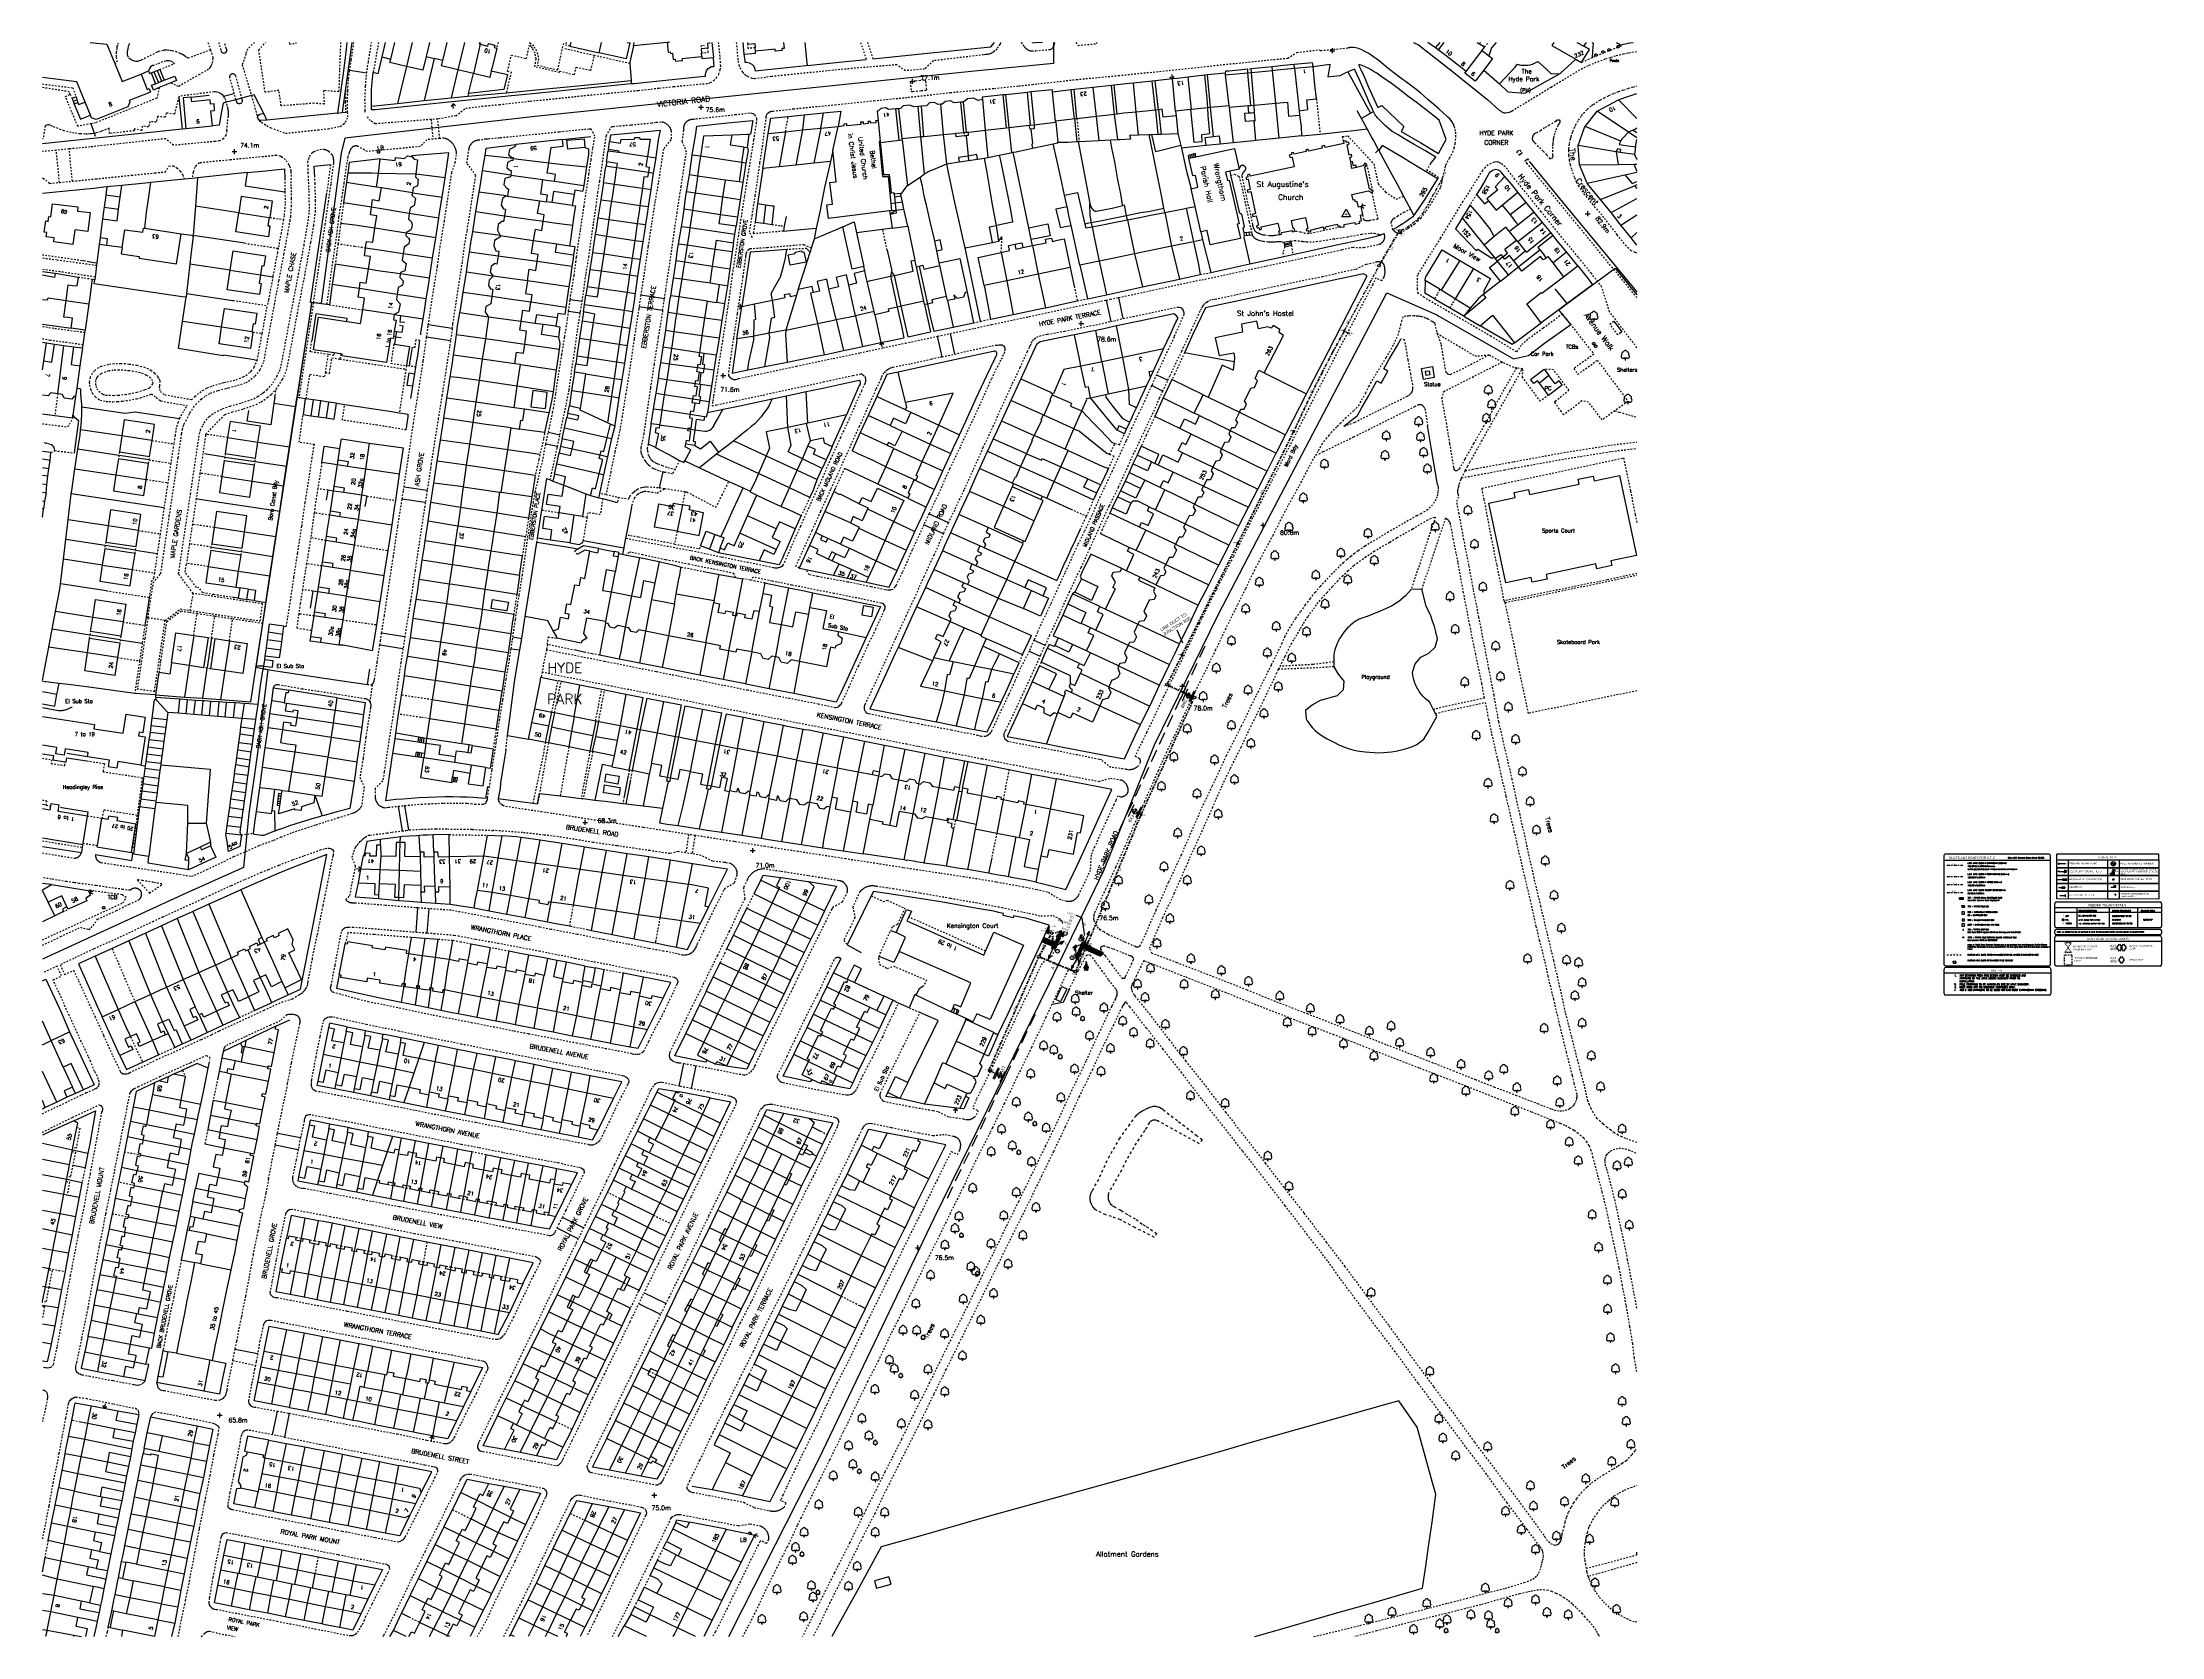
# Model space of a CAD drawing. Extents: x 428500 to 429165, y 435000 to 435500.
import ezdxf
from ezdxf import colors
from ezdxf.entities.mleader import LeaderData, LeaderLine
from ezdxf.enums import TextEntityAlignment as Align
from ezdxf.math import Vec2, Vec3

# ---------------------------------------------------------------- set-up
doc = ezdxf.new("R2010")
doc.units = 0
for name, pattern in [('1004', [6, 4, -2]), ('BLIP', [1, 0.5, -0.5]), ('DASHDOT1', [2, 1, -0.5, 0, -0.5]), ('DASHEDLINE', [1, 0.5, -0.5]), ('LANDFORM', [1.6, 0.8, -0.8]), ('Slot', [2, 1, 0, 1])]:
    doc.linetypes.add(name, pattern=pattern)
doc.layers.get('0').update_dxf_attribs({"color": 222})
for name, color, linetype in [('05-DUCT-KEY-BOX', 42, 'Continuous'), ('05-DUCT-KEY-BT', 253, 'Continuous'), ('05-DUCT-KEY-UTCDUCT', 42, 'DASHDOT1'), ('05-DUCT-KEY-UTCDUCT-C', 42, 'DASHDOT1'), ('05-DUCT-KEY-UTCEXISTING', 181, 'BLIP'), ('05-DUCT-KEY-YE', 7, 'Continuous'), ('BASE', 7, 'Continuous'), ('Construction', 6, 'Continuous'), ('DATA', 7, 'Continuous'), ('du-EXISTINGBOX', 181, 'Continuous'), ('du-EXISTINGDUCT-C1', 181, 'DASHDOT1'), ('du-EXISTINGDUCT-F1', 181, 'DASHDOT1'), ('du-EXISTINGTEXT', 181, 'Continuous'), ('du-REMOVALSTEXT', 8, 'Continuous'), ('du-UTMCBOX', 40, 'Continuous'), ('du-UTMCDUCT-C2', 40, 'DASHDOT1'), ('du-UTMCDUCT-F2', 40, 'DASHDOT1'), ('du-UTMCTEXT', 40, 'Continuous'), ('du-YEBOX', 7, 'Continuous'), ('du-YEDUCT-F2', 7, 'DASHDOT1'), ('du-YETEXT', 7, 'Continuous'), ('KTS_LINES', 7, 'Continuous'), ('KTS_LOOPS', 1, 'Continuous'), ('NUMBERS', 7, 'Continuous'), ('os_Block', 7, 'Continuous'), ('OS_LINE - Bottom Of Slope', 8, 'LANDFORM'), ('OS_LINE - Boundary', 8, 'Continuous'), ('OS_LINE - Building Division', 8, 'Continuous'), ('OS_LINE - Building Outline', 7, 'Continuous'), ('OS_LINE - Builiding Overhead', 7, 'DASHEDLINE'), ('OS_LINE - Default', 8, 'Continuous'), ('OS_LINE - Edge', 8, 'DASHEDLINE'), ('OS_LINE - Property Closing', 8, 'DASHEDLINE'), ('OS_LINE - Road Or Track', 8, 'DASHEDLINE'), ('OS_LINE - Step', 8, 'Continuous'), ('OS_LINE - Top Of Slope', 8, 'LANDFORM'), ('OS_LINE - Traffic Calming', 8, 'Continuous'), ('OS_PT - Roadside', 8, 'Continuous'), ('OS_PT - Spot Height', 8, 'Continuous'), ('OS_PT - Structure', 8, 'Continuous'), ('OS_PT - Triangulation Point Or Pillar', 8, 'Continuous'), ('OS_PT - Vegetation', 8, 'Continuous'), ('OS_SYMB - Benchmark', 8, 'Continuous'), ('OS_SYMB_FILL - Vegetation', 8, 'Continuous'), ('OS_TEXT - Administrative', 4, 'Continuous'), ('OS_TEXT - Building or Structure', 4, 'Continuous'), ('OS_TEXT - General', 4, 'Continuous'), ('OS_TEXT - Height', 4, 'Continuous'), ('OS_TEXT - Road', 4, 'Continuous'), ('OS_TEXT - Roadside', 4, 'Continuous'), ('phases', 1, 'Continuous'), ('SETOUT', 4, 'Continuous'), ('Signals', 7, 'Continuous'), ('signals-key', 7, 'Continuous'), ('SIGSnumbers', 7, 'Continuous'), ('Tactarea', 10, 'Continuous'), ('Tactpave', 10, 'Continuous'), ('UTC SIGNALS', 7, 'Continuous'), ('UTC signals-key', 7, 'Continuous'), ('UTC Text', 7, 'Continuous'), ('UTC_CCTV NOTE', 7, 'Continuous'), ('UTC_KEY', 7, 'Continuous'), ('UTC_Proposed Signals', 7, 'Continuous'), ('UTC_SETOUT', 4, 'Continuous'), ('UTC_Signals', 7, 'Continuous'), ('VIEW', 7, 'Continuous'), ('ZY-00-M_500_northp', 7, 'Continuous')]:
    doc.layers.add(name, color=color, linetype=linetype)
doc.styles.add('AutoTextStyle-2', font='')
doc.styles.add('KeyText', font='romans.shx', dxfattribs={"width": 0.95})
doc.styles.add('KTS_TAHOMA', font='tahoma.ttf')
doc.styles.add('Romans', font='romans.shx', dxfattribs={"width": 0.9})
doc.styles.get('AutoTextStyle-2').set_extended_font_data('romans-shx')
doc.dimstyles.new('LCC-Set-Out', dxfattribs={"dimtxt": 0.4, "dimasz": 0.8, "dimexe": 0.7, "dimexo": 0.25, "dimgap": 0.25, "dimtad": 2, "dimtih": 1, "dimtoh": 1, "dimdec": 3, "dimzin": 1, "dimdsep": 46, "dimtxsty": 'Romans', "dimcen": 0, "dimclrd": 256, "dimclre": 256, "dimclrt": 256, "dimadec": 0, "dimazin": 0, "dimtfac": 1, "dimtdec": 3, "dimtofl": 0, "dimtmove": 0, "dimatfit": 3, "dimfxl": 1, "dimtolj": 1, "dimtzin": 0, "dimarcsym": 0})

# ---------------------------------------------------------------- blocks, each defined once
blk = doc.blocks.new('CCB')
at = {"flags": 128}
blk.add_lwpolyline([(0.35, 0.35), (0.35, -0.35), (-0.35, -0.35), (-0.35, 0.35)], close=True, dxfattribs=at)
blk = doc.blocks.new('TLB')
for p, q in [((-0.1, 0.1), (-0.1, -0.1)), ((0.1, 0.1), (-0.1, 0.1)), ((0.1, -0.1), (0.1, 0.1)), ((-0.1, -0.1), (0.1, -0.1))]:
    blk.add_line(p, q)
blk = doc.blocks.new('HD001P')
at = {"linetype": 'Continuous'}
blk.add_line((0, 2.75), (0, 0), dxfattribs=at)
blk.add_solid([(0.38, 2.75), (-0.38, 2.75), (0, 4)], dxfattribs=at)
at = {"layer": 'VIEW', "color": 1, "linetype": 'Continuous', "extrusion": (0, 1, 0), "const_width": 0.1, "elevation": 0.27}
blk.add_lwpolyline([(0.05, 2.94, 1), (-0.05, 2.94, 1)], format="xyb", close=True, dxfattribs=at)
at = {"layer": 'VIEW', "color": 2, "linetype": 'Continuous', "extrusion": (0, 1, 0), "const_width": 0.1, "elevation": 0.27}
blk.add_lwpolyline([(0.05, 2.62, 1), (-0.05, 2.62, 1)], format="xyb", close=True, dxfattribs=at)
at = {"layer": 'VIEW', "color": 3, "linetype": 'Continuous', "extrusion": (0, 1, 0), "const_width": 0.1, "elevation": 0.27}
blk.add_lwpolyline([(0.05, 2.3, 1), (-0.05, 2.3, 1)], format="xyb", close=True, dxfattribs=at)
at = {"layer": 'VIEW', "color": 7, "linetype": 'Continuous'}
for points in [[(-0.2, 0.27, 2.1), (-0.29, 0.27, 2.1), (-0.29, 0.27, 3.2), (-0.2, 0.27, 3.2)], [(0.29, 0.27, 2.1), (0.2, 0.27, 2.1), (0.2, 0.27, 3.2), (0.29, 0.27, 3.2)]]:
    blk.add_3dface(points, dxfattribs=at)
at = {"layer": 'VIEW', "linetype": 'Continuous'}
for points in [[(0.2, 0.27, 2.1), (-0.2, 0.27, 2.1), (-0.2, 0.27, 3.2), (0.2, 0.27, 3.2)], [(-0.2, 0.21, 2.1), (-0.2, 0.27, 2.1), (-0.2, 0.27, 3.2), (-0.2, 0.21, 3.2)], [(-0.03, 0.12, 2.1), (-0.03, 0.27, 2.1), (-0.2, 0.27, 2.1), (-0.2, 0.21, 2.1)], [(-0.03, 0.12, 3.2), (-0.03, 0.27, 3.2), (-0.2, 0.27, 3.2), (-0.2, 0.21, 3.2)], [(-0.2, 0.21, 2.1), (-0.03, 0.12, 2.1), (-0.03, 0.12, 3.2), (-0.2, 0.21, 3.2)], [(0.03, 0.27, 2.1), (0.03, 0.12, 2.1), (-0.03, 0.12, 2.1), (-0.03, 0.27, 2.1)], [(0.03, 0.27, 3.2), (0.03, 0.12, 3.2), (-0.03, 0.12, 3.2), (-0.03, 0.27, 3.2)], [(-0.03, 0.12, 2.1), (0.03, 0.12, 2.1), (0.03, 0.12, 3.2), (-0.03, 0.12, 3.2)], [(0.2, 0.21, 2.1), (0.2, 0.27, 2.1), (0.03, 0.27, 2.1), (0.03, 0.12, 2.1)], [(0.2, 0.21, 3.2), (0.2, 0.27, 3.2), (0.03, 0.27, 3.2), (0.03, 0.12, 3.2)], [(0.03, 0.12, 2.1), (0.2, 0.21, 2.1), (0.2, 0.21, 3.2), (0.03, 0.12, 3.2)], [(0.2, 0.21, 2.1), (0.2, 0.27, 2.1), (0.2, 0.27, 3.2), (0.2, 0.21, 3.2)]]:
    blk.add_3dface(points, dxfattribs=at)
at = {"layer": 'DATA', "flags": 9}
for tag, p in [('SUPPORT', (0.75, 1.5)), ('CABLE', (0.75, 0.75)), ('TYPE', (0.75, 0.25)), ('BRACKETS', (0.75, 1.25)), ('HEIGHT', (0.75, 1)), ('PHASE', (0.75, 0.5)), ('NUM', (0.75, 0)), ('SITE', (0.75, -0.25)), ('IDENT', (0.75, -0.5))]:
    blk.add_attdef(tag, p, '', height=0.2, dxfattribs=at)
at = {"layer": 'VIEW', "linetype": 'Continuous'}
mesh = blk.add_polymesh((13, 3), dxfattribs=at)
for k, corner in enumerate([(0.11, 0.27, 2.88), (0.11, 0.39, 2.88), (0.11, 0.52, 2.88), (0.12, 0.27, 2.92), (0.12, 0.39, 2.92), (0.12, 0.52, 2.92), (0.12, 0.27, 2.96), (0.12, 0.39, 2.96), (0.12, 0.52, 2.96), (0.11, 0.27, 3), (0.11, 0.39, 3), (0.11, 0.52, 3), (0.08, 0.27, 3.04), (0.08, 0.39, 3.04), (0.08, 0.52, 3.04), (0.04, 0.27, 3.06), (0.04, 0.39, 3.06), (0.04, 0.52, 3.06), (0, 0.27, 3.06), (0, 0.39, 3.06), (0, 0.52, 3.06), (-0.04, 0.27, 3.06), (-0.04, 0.39, 3.06), (-0.04, 0.52, 3.06), (-0.08, 0.27, 3.04), (-0.08, 0.39, 3.04), (-0.08, 0.52, 3.04), (-0.11, 0.27, 3), (-0.11, 0.39, 3), (-0.11, 0.52, 3), (-0.12, 0.27, 2.96), (-0.12, 0.39, 2.96), (-0.12, 0.52, 2.96), (-0.12, 0.27, 2.92), (-0.12, 0.39, 2.92), (-0.12, 0.52, 2.92), (-0.11, 0.27, 2.88), (-0.11, 0.39, 2.88), (-0.11, 0.52, 2.88)]):
    mesh.set_mesh_vertex(divmod(k, 3), corner)
mesh = blk.add_polymesh((13, 3), dxfattribs=at)
for k, corner in enumerate([(0.11, 0.27, 2.56), (0.11, 0.39, 2.56), (0.11, 0.52, 2.56), (0.12, 0.27, 2.6), (0.12, 0.39, 2.6), (0.12, 0.52, 2.6), (0.12, 0.27, 2.64), (0.12, 0.39, 2.64), (0.12, 0.52, 2.64), (0.11, 0.27, 2.68), (0.11, 0.39, 2.68), (0.11, 0.52, 2.68), (0.08, 0.27, 2.72), (0.08, 0.39, 2.72), (0.08, 0.52, 2.72), (0.04, 0.27, 2.74), (0.04, 0.39, 2.74), (0.04, 0.52, 2.74), (0, 0.27, 2.75), (0, 0.39, 2.75), (0, 0.52, 2.75), (-0.04, 0.27, 2.74), (-0.04, 0.39, 2.74), (-0.04, 0.52, 2.74), (-0.08, 0.27, 2.72), (-0.08, 0.39, 2.72), (-0.08, 0.52, 2.72), (-0.11, 0.27, 2.68), (-0.11, 0.39, 2.68), (-0.11, 0.52, 2.68), (-0.12, 0.27, 2.64), (-0.12, 0.39, 2.64), (-0.12, 0.52, 2.64), (-0.12, 0.27, 2.6), (-0.12, 0.39, 2.6), (-0.12, 0.52, 2.6), (-0.11, 0.27, 2.56), (-0.11, 0.39, 2.56), (-0.11, 0.52, 2.56)]):
    mesh.set_mesh_vertex(divmod(k, 3), corner)
mesh = blk.add_polymesh((13, 3), dxfattribs=at)
for k, corner in enumerate([(0.11, 0.27, 2.24), (0.11, 0.39, 2.24), (0.11, 0.52, 2.24), (0.12, 0.27, 2.28), (0.12, 0.39, 2.28), (0.12, 0.52, 2.28), (0.12, 0.27, 2.32), (0.12, 0.39, 2.32), (0.12, 0.52, 2.32), (0.11, 0.27, 2.36), (0.11, 0.39, 2.36), (0.11, 0.52, 2.36), (0.08, 0.27, 2.4), (0.08, 0.39, 2.4), (0.08, 0.52, 2.4), (0.04, 0.27, 2.42), (0.04, 0.39, 2.42), (0.04, 0.52, 2.42), (0, 0.27, 2.42), (0, 0.39, 2.42), (0, 0.52, 2.42), (-0.04, 0.27, 2.42), (-0.04, 0.39, 2.42), (-0.04, 0.52, 2.42), (-0.08, 0.27, 2.4), (-0.08, 0.39, 2.4), (-0.08, 0.52, 2.4), (-0.11, 0.27, 2.36), (-0.11, 0.39, 2.36), (-0.11, 0.52, 2.36), (-0.12, 0.27, 2.32), (-0.12, 0.39, 2.32), (-0.12, 0.52, 2.32), (-0.12, 0.27, 2.28), (-0.12, 0.39, 2.28), (-0.12, 0.52, 2.28), (-0.11, 0.27, 2.24), (-0.11, 0.39, 2.24), (-0.11, 0.52, 2.24)]):
    mesh.set_mesh_vertex(divmod(k, 3), corner)
blk = doc.blocks.new('HD001S')
at = {"linetype": 'Continuous'}
for p, q in [((-0.62, 2.75), (-0.25, 4)), ((0.62, 2.75), (0.25, 4))]:
    blk.add_line(p, q, dxfattribs=at)
blk.add_line((0, 0), (0, 2.75))
blk.add_solid([(0.38, 2.75), (-0.38, 2.75), (0, 4)], dxfattribs=at)
at = {"layer": 'VIEW', "color": 1, "linetype": 'Continuous', "extrusion": (0, 1, 0), "const_width": 0.1, "elevation": 0.27}
blk.add_lwpolyline([(0.05, 2.94, 1), (-0.05, 2.94, 1)], format="xyb", close=True, dxfattribs=at)
at = {"layer": 'VIEW', "color": 2, "linetype": 'Continuous', "extrusion": (0, 1, 0), "const_width": 0.1, "elevation": 0.27}
blk.add_lwpolyline([(0.05, 2.62, 1), (-0.05, 2.62, 1)], format="xyb", close=True, dxfattribs=at)
at = {"layer": 'VIEW', "color": 3, "linetype": 'Continuous', "extrusion": (0, 1, 0), "const_width": 0.1, "elevation": 0.27}
blk.add_lwpolyline([(0.05, 2.3, 1), (-0.05, 2.3, 1)], format="xyb", close=True, dxfattribs=at)
at = {"layer": 'VIEW', "color": 7, "linetype": 'Continuous'}
for points in [[(-0.2, 0.27, 2.1), (-0.29, 0.27, 2.1), (-0.29, 0.27, 3.2), (-0.2, 0.27, 3.2)], [(0.29, 0.27, 2.1), (0.2, 0.27, 2.1), (0.2, 0.27, 3.2), (0.29, 0.27, 3.2)]]:
    blk.add_3dface(points, dxfattribs=at)
at = {"layer": 'VIEW', "linetype": 'Continuous'}
for points in [[(0.2, 0.27, 2.1), (-0.2, 0.27, 2.1), (-0.2, 0.27, 3.2), (0.2, 0.27, 3.2)], [(-0.2, 0.21, 2.1), (-0.2, 0.27, 2.1), (-0.2, 0.27, 3.2), (-0.2, 0.21, 3.2)], [(-0.03, 0.12, 2.1), (-0.03, 0.27, 2.1), (-0.2, 0.27, 2.1), (-0.2, 0.21, 2.1)], [(-0.03, 0.12, 3.2), (-0.03, 0.27, 3.2), (-0.2, 0.27, 3.2), (-0.2, 0.21, 3.2)], [(-0.2, 0.21, 2.1), (-0.03, 0.12, 2.1), (-0.03, 0.12, 3.2), (-0.2, 0.21, 3.2)], [(0.03, 0.27, 2.1), (0.03, 0.12, 2.1), (-0.03, 0.12, 2.1), (-0.03, 0.27, 2.1)], [(0.03, 0.27, 3.2), (0.03, 0.12, 3.2), (-0.03, 0.12, 3.2), (-0.03, 0.27, 3.2)], [(-0.03, 0.12, 2.1), (0.03, 0.12, 2.1), (0.03, 0.12, 3.2), (-0.03, 0.12, 3.2)], [(0.2, 0.21, 2.1), (0.2, 0.27, 2.1), (0.03, 0.27, 2.1), (0.03, 0.12, 2.1)], [(0.2, 0.21, 3.2), (0.2, 0.27, 3.2), (0.03, 0.27, 3.2), (0.03, 0.12, 3.2)], [(0.03, 0.12, 2.1), (0.2, 0.21, 2.1), (0.2, 0.21, 3.2), (0.03, 0.12, 3.2)], [(0.2, 0.21, 2.1), (0.2, 0.27, 2.1), (0.2, 0.27, 3.2), (0.2, 0.21, 3.2)]]:
    blk.add_3dface(points, dxfattribs=at)
at = {"layer": 'DATA', "flags": 9}
for tag, p in [('SUPPORT', (1, 1.5)), ('CABLE', (1, 0.75)), ('TYPE', (1, 0.25)), ('BRACKETS', (1, 1.25)), ('HEIGHT', (1, 1)), ('PHASE', (1, 0.5)), ('NUM', (1, 0)), ('SITE', (1, -0.25)), ('IDENT', (1, -0.5))]:
    blk.add_attdef(tag, p, '', height=0.2, dxfattribs=at)
at = {"layer": 'VIEW', "linetype": 'Continuous'}
mesh = blk.add_polymesh((13, 3), dxfattribs=at)
for k, corner in enumerate([(0.04, 0.27, 2.82), (0.04, 0.39, 2.82), (0.04, 0.52, 2.82), (0.09, 0.27, 2.85), (0.09, 0.39, 2.85), (0.09, 0.52, 2.85), (0.12, 0.27, 2.9), (0.12, 0.39, 2.9), (0.12, 0.52, 2.9), (0.12, 0.27, 2.96), (0.12, 0.39, 2.96), (0.12, 0.52, 2.96), (0.1, 0.27, 3.01), (0.1, 0.39, 3.01), (0.1, 0.52, 3.01), (0.06, 0.27, 3.05), (0.06, 0.39, 3.05), (0.06, 0.52, 3.05), (0, 0.27, 3.06), (0, 0.39, 3.06), (0, 0.52, 3.06), (-0.06, 0.27, 3.05), (-0.06, 0.39, 3.05), (-0.06, 0.52, 3.05), (-0.1, 0.27, 3.01), (-0.1, 0.39, 3.01), (-0.1, 0.52, 3.01), (-0.12, 0.27, 2.96), (-0.12, 0.39, 2.96), (-0.12, 0.52, 2.96), (-0.12, 0.27, 2.9), (-0.12, 0.39, 2.9), (-0.12, 0.52, 2.9), (-0.09, 0.27, 2.85), (-0.09, 0.39, 2.85), (-0.09, 0.52, 2.85), (-0.04, 0.27, 2.82), (-0.04, 0.39, 2.82), (-0.04, 0.52, 2.82)]):
    mesh.set_mesh_vertex(divmod(k, 3), corner)
mesh = blk.add_polymesh((13, 3), dxfattribs=at)
for k, corner in enumerate([(0.04, 0.27, 2.5), (0.04, 0.39, 2.5), (0.04, 0.52, 2.5), (0.09, 0.27, 2.53), (0.09, 0.39, 2.53), (0.09, 0.52, 2.53), (0.12, 0.27, 2.58), (0.12, 0.39, 2.58), (0.12, 0.52, 2.58), (0.12, 0.27, 2.64), (0.12, 0.39, 2.64), (0.12, 0.52, 2.64), (0.1, 0.27, 2.69), (0.1, 0.39, 2.69), (0.1, 0.52, 2.69), (0.06, 0.27, 2.73), (0.06, 0.39, 2.73), (0.06, 0.52, 2.73), (0, 0.27, 2.75), (0, 0.39, 2.75), (0, 0.52, 2.75), (-0.06, 0.27, 2.73), (-0.06, 0.39, 2.73), (-0.06, 0.52, 2.73), (-0.1, 0.27, 2.69), (-0.1, 0.39, 2.69), (-0.1, 0.52, 2.69), (-0.12, 0.27, 2.64), (-0.12, 0.39, 2.64), (-0.12, 0.52, 2.64), (-0.12, 0.27, 2.58), (-0.12, 0.39, 2.58), (-0.12, 0.52, 2.58), (-0.09, 0.27, 2.53), (-0.09, 0.39, 2.53), (-0.09, 0.52, 2.53), (-0.04, 0.27, 2.5), (-0.04, 0.39, 2.5), (-0.04, 0.52, 2.5)]):
    mesh.set_mesh_vertex(divmod(k, 3), corner)
mesh = blk.add_polymesh((13, 3), dxfattribs=at)
for k, corner in enumerate([(0.04, 0.27, 2.18), (0.04, 0.39, 2.18), (0.04, 0.52, 2.18), (0.09, 0.27, 2.21), (0.09, 0.39, 2.21), (0.09, 0.52, 2.21), (0.12, 0.27, 2.26), (0.12, 0.39, 2.26), (0.12, 0.52, 2.26), (0.12, 0.27, 2.32), (0.12, 0.39, 2.32), (0.12, 0.52, 2.32), (0.1, 0.27, 2.37), (0.1, 0.39, 2.37), (0.1, 0.52, 2.37), (0.06, 0.27, 2.41), (0.06, 0.39, 2.41), (0.06, 0.52, 2.41), (0, 0.27, 2.42), (0, 0.39, 2.42), (0, 0.52, 2.42), (-0.06, 0.27, 2.41), (-0.06, 0.39, 2.41), (-0.06, 0.52, 2.41), (-0.1, 0.27, 2.37), (-0.1, 0.39, 2.37), (-0.1, 0.52, 2.37), (-0.12, 0.27, 2.32), (-0.12, 0.39, 2.32), (-0.12, 0.52, 2.32), (-0.12, 0.27, 2.26), (-0.12, 0.39, 2.26), (-0.12, 0.52, 2.26), (-0.09, 0.27, 2.21), (-0.09, 0.39, 2.21), (-0.09, 0.52, 2.21), (-0.04, 0.27, 2.18), (-0.04, 0.39, 2.18), (-0.04, 0.52, 2.18)]):
    mesh.set_mesh_vertex(divmod(k, 3), corner)
blk = doc.blocks.new('pec')
for p, q in [((-0.8, 2.5), (-0.8, 1.5)), ((0, 2.5), (-0.8, 2.5)), ((-0.8, 1.5), (0, 1.5)), ((0, 0), (0, 2.5))]:
    blk.add_line(p, q)
blk.add_text('PE', height=0.5, rotation=90).set_placement((-0.4, 1.9), align=Align.MIDDLE)
blk = doc.blocks.new('wbpole')
at = {"color": 0, "lineweight": -2}
for p, q in [((-0.2, 0.1), (-0.3, 0.2)), ((-0.1, 0.2), (-0.2, 0.3)), ((0, 0.4), (0, 0.2)), ((0.2, 0.3), (0.1, 0.2)), ((0.3, 0.2), (0.2, 0.1)), ((-0.2, 0), (-0.4, 0)), ((-0.2, -0.1), (-0.3, -0.2)), ((-0.1, -0.2), (-0.2, -0.3)), ((0, -0.2), (0, -0.4)), ((0.2, -0.3), (0.1, -0.2)), ((0.4, 0), (0.2, 0)), ((0.3, -0.2), (0.2, -0.1))]:
    blk.add_line(p, q, dxfattribs=at)
at = {"color": 0, "lineweight": -2, "const_width": 0.25}
blk.add_lwpolyline([(-0.1, 0, 1), (0.1, 0, 1)], format="xyb", close=True, dxfattribs=at)
at = {"color": 0, "lineweight": -2}
blk.add_circle((0, 0), 0.4, dxfattribs=at)
at = {"layer": 'SETOUT', "const_width": 0.125}
blk.add_lwpolyline([(-0.1, 0, 1), (0.1, 0, 1)], format="xyb", close=True, dxfattribs=at)
at = {"layer": 'VIEW'}
blk.add_lwpolyline([(0, 0), (-0.1, 0), (0, 0), (0, 0), (0.1, 0), (0, 0)], close=True, dxfattribs=at)
at = {"layer": 'DATA', "flags": 9}
for tag, p in [('HEIGHT', (0.5, 1)), ('TYPE', (0.5, 0.8)), ('NUM', (0.5, 0.5)), ('SITE', (0.5, 0.2)), ('IDENT', (0.5, 0))]:
    blk.add_attdef(tag, p, '', height=0.2, dxfattribs=at)
at = {"layer": 'VIEW'}
mesh = blk.add_polymesh((6, 5), dxfattribs=dict(at, m_close=True))
for k, corner in enumerate([(0, 0, 0.6), (0.1, 0, 0.6), (0.1, 0, 0.5), (0.1, 0), (0, 0), (0, 0, 0.6), (0, 0, 0.6), (0.1, -0.1, 0.5), (0.1, -0.1), (0, 0), (0, 0, 0.6), (0, 0, 0.6), (-0.1, -0.1, 0.5), (-0.1, -0.1), (0, 0), (0, 0, 0.6), (-0.1, 0, 0.6), (-0.1, 0, 0.5), (-0.1, 0), (0, 0), (0, 0, 0.6), (0, 0, 0.6), (-0.1, 0.1, 0.5), (-0.1, 0.1), (0, 0), (0, 0, 0.6), (0, 0, 0.6), (0.1, 0.1, 0.5), (0.1, 0.1), (0, 0)]):
    mesh.set_mesh_vertex(divmod(k, 5), corner)
blk = doc.blocks.new('mwave')
at = {"linetype": 'Continuous'}
for p, q in [((-0.2, 1.5), (-0.2, 3)), ((-0.2, 1.5), (0.2, 1.5)), ((0, 0), (0, 1.5)), ((0.2, 1.5), (0.2, 3))]:
    blk.add_line(p, q, dxfattribs=at)
at = {"layer": 'VIEW', "linetype": 'Continuous'}
blk.add_solid([(0.03, -0.07, 3.3), (0.03, 0.12, 3.3), (-0.03, -0.07, 3.3), (-0.03, 0.12, 3.3)], dxfattribs=at)
blk = doc.blocks.new('poleno')
at = {"layer": 'NUMBERS'}
blk.add_circle((0, 0), 1, dxfattribs=at)
blk.add_attdef('NUMBER', text='', height=1, dxfattribs=at).set_placement((0, 0), align=Align.MIDDLE)
blk = doc.blocks.new('peek3con')
blk.add_line((-0.33, -0.21), (0.28, -0.54))
blk.add_solid([(-0.36, -0.19), (0.36, -0.19), (-0.36, 0.19), (0.36, 0.19)])
at = {"layer": 'VIEW'}
blk.add_line((-0.33, -0.21, 0.23), (0.28, -0.54, 0.23), dxfattribs=at)
blk.add_solid([(-0.36, -0.19), (0.36, -0.19), (-0.36, 0.19), (0.36, 0.19)], dxfattribs=at)
blk = doc.blocks.new('TACTPBLK')
at = {"color": 0}
blk.add_line((0.5, 0.5), (0.5, 0.5), dxfattribs=at)
blk.add_lwpolyline([(0, 0), (1, 0), (1, 1), (0, 1)], close=True, dxfattribs=at)
blk = doc.blocks.new('Signal-Symbol-080F')
h = blk.add_hatch(color=0)
h.dxf.hatch_style = 1
h.paths.add_polyline_path([(0.25, 0), (0.75, -0.25), (0.75, 0.25)])
at = {"color": 0, "flags": 128}
blk.add_lwpolyline([(0.25, 0), (0.75, -0.25), (0.75, 0.25)], close=True, dxfattribs=at)
blk = doc.blocks.new('nonconiferousTreesFillSymbol_#669966')
for points in [[(-1.874, 1.097), (-2.01, 0.969), (-2.099, 0.806), (-2.134, 0.623), (-2.112, 0.439), (-2.033, 0.27), (-1.906, 0.134), (-1.744, 0.043), (-1.561, 0.007), (-1.376, 0.028), (-1.207, 0.106), (-1.07, 0.232), (-1.069, 0.235), (-0.868, -0.539), (-0.788, -0.539), (-0.607, 0.244), (-0.607, 0.244), (-0.471, 0.113), (-0.301, 0.031), (-0.115, 0.007), (0.07, 0.041), (0.236, 0.131), (0.364, 0.269), (0.444, 0.439), (0.467, 0.626), (0.43, 0.811), (0.338, 0.975), (0.199, 1.102), (0.287, 1.259), (0.319, 1.436), (0.294, 1.615), (0.212, 1.775), (0.083, 1.901), (-0.08, 1.979), (-0.259, 2), (-0.259, 2), (-0.336, 2.184), (-0.469, 2.331), (-0.644, 2.427), (-0.84, 2.461), (-1.036, 2.427), (-1.211, 2.331), (-1.344, 2.184), (-1.421, 2), (-1.601, 1.978), (-1.764, 1.9), (-1.893, 1.773), (-1.975, 1.611), (-1.999, 1.431), (-1.964, 1.254), (-1.874, 1.097)], [(0.663, -1.113), (0.648, -1.124), (0.634, -1.136), (0.62, -1.148), (0.608, -1.162), (0.596, -1.176), (0.585, -1.192), (0.575, -1.207), (0.566, -1.224), (0.558, -1.241), (0.551, -1.258), (0.545, -1.276), (0.54, -1.294), (0.537, -1.312), (0.535, -1.331), (0.533, -1.349), (0.533, -1.368), (0.534, -1.387), (0.537, -1.405), (0.54, -1.424), (0.545, -1.442), (0.55, -1.459), (0.557, -1.477), (0.565, -1.494), (0.574, -1.51), (0.584, -1.526), (0.595, -1.541), (0.607, -1.556), (0.619, -1.569), (0.633, -1.582), (0.647, -1.594), (0.662, -1.605), (0.678, -1.615), (0.694, -1.624), (0.711, -1.633), (0.729, -1.64), (0.746, -1.645), (0.764, -1.65), (0.783, -1.654), (0.801, -1.656), (0.82, -1.658), (0.838, -1.658), (0.857, -1.657), (0.876, -1.655), (0.894, -1.651), (0.912, -1.647), (0.93, -1.641), (0.947, -1.635), (0.964, -1.627), (0.981, -1.618), (0.997, -1.608), (1.012, -1.597), (1.027, -1.586), (1.04, -1.573), (1.053, -1.559), (1.065, -1.545), (1.066, -1.544), (1.167, -1.931), (1.194, -1.931), (1.297, -1.539), (1.297, -1.539), (1.395, -1.623), (1.52, -1.657), (1.647, -1.636), (1.753, -1.564), (1.819, -1.453), (1.832, -1.324), (1.79, -1.203), (1.7, -1.11), (1.754, -0.997), (1.752, -0.871), (1.695, -0.759), (1.595, -0.684), (1.471, -0.661), (1.413, -0.542), (1.309, -0.46), (1.181, -0.431), (1.052, -0.46), (0.948, -0.542), (0.89, -0.661), (0.766, -0.684), (0.665, -0.76), (0.608, -0.873), (0.608, -0.999), (0.663, -1.113)]]:
    blk.add_lwpolyline(points)
blk = doc.blocks.new('benchMarkSymbol_#000000')
for points in [[(0.707, 0.707), (0, 0), (0.707, -0.707)], [(1.42, 0), (0, 0)]]:
    blk.add_lwpolyline(points)
blk = doc.blocks.new('positionedNonconiferousTreeSymbol_#669966')
blk.add_lwpolyline([(-1.074, 0.097), (-1.21, -0.031), (-1.299, -0.194), (-1.334, -0.377), (-1.312, -0.561), (-1.233, -0.73), (-1.106, -0.866), (-0.944, -0.957), (-0.761, -0.993), (-0.576, -0.972), (-0.407, -0.894), (-0.27, -0.768), (-0.269, -0.765), (-0.068, -1.539), (0.012, -1.539), (0.193, -0.756), (0.193, -0.756), (0.329, -0.887), (0.499, -0.969), (0.685, -0.993), (0.87, -0.959), (1.036, -0.869), (1.164, -0.731), (1.244, -0.561), (1.267, -0.374), (1.23, -0.189), (1.138, -0.025), (0.999, 0.102), (1.087, 0.259), (1.119, 0.436), (1.094, 0.615), (1.012, 0.775), (0.883, 0.901), (0.72, 0.979), (0.541, 1), (0.541, 1), (0.464, 1.184), (0.331, 1.331), (0.156, 1.427), (-0.04, 1.461), (-0.236, 1.427), (-0.411, 1.331), (-0.544, 1.184), (-0.621, 1), (-0.801, 0.978), (-0.964, 0.9), (-1.093, 0.773), (-1.175, 0.611), (-1.199, 0.431), (-1.164, 0.254), (-1.074, 0.097)])
blk = doc.blocks.new('spotHeightSymbol_#FF0000')
for points in [[(-0.775, 0), (0.775, 0)], [(0, -0.775), (0, 0.775)]]:
    blk.add_lwpolyline(points)
blk = doc.blocks.new('structurePointSymbol_#000000')
blk.add_lwpolyline([(0.375, 0), (0.368, -0.073), (0.346, -0.144), (0.312, -0.208), (0.265, -0.265), (0.208, -0.312), (0.144, -0.346), (0.073, -0.368), (0, -0.375), (-0.073, -0.368), (-0.144, -0.346), (-0.208, -0.312), (-0.265, -0.265), (-0.312, -0.208), (-0.346, -0.144), (-0.368, -0.073), (-0.375, 0), (-0.368, 0.073), (-0.346, 0.144), (-0.312, 0.208), (-0.265, 0.265), (-0.208, 0.312), (-0.144, 0.346), (-0.073, 0.368), (0, 0.375), (0.073, 0.368), (0.144, 0.346), (0.208, 0.312), (0.265, 0.265), (0.312, 0.208), (0.346, 0.144), (0.368, 0.073), (0.375, 0)])
blk = doc.blocks.new('roadsidePostSymbol_#000000')
blk.add_lwpolyline([(0.375, 0), (0.368, -0.073), (0.346, -0.144), (0.312, -0.208), (0.265, -0.265), (0.208, -0.312), (0.144, -0.346), (0.073, -0.368), (0, -0.375), (-0.073, -0.368), (-0.144, -0.346), (-0.208, -0.312), (-0.265, -0.265), (-0.312, -0.208), (-0.346, -0.144), (-0.368, -0.073), (-0.375, 0), (-0.368, 0.073), (-0.346, 0.144), (-0.312, 0.208), (-0.265, 0.265), (-0.208, 0.312), (-0.144, 0.346), (-0.073, 0.368), (0, 0.375), (0.073, 0.368), (0.144, 0.346), (0.208, 0.312), (0.265, 0.265), (0.312, 0.208), (0.346, 0.144), (0.368, 0.073), (0.375, 0)])
blk = doc.blocks.new('triangulationStationSymbol_#000000')
for points in [[(0, -0.794), (-1.375, -0.794), (0, 1.588), (1.375, -0.794), (0, -0.794)], [(0.087, 0), (0.086, -0.017), (0.081, -0.033), (0.073, -0.049), (0.062, -0.062), (0.049, -0.073), (0.033, -0.081), (0.017, -0.086), (0, -0.087), (-0.017, -0.086), (-0.033, -0.081), (-0.049, -0.073), (-0.062, -0.062), (-0.073, -0.049), (-0.081, -0.033), (-0.086, -0.017), (-0.087, 0), (-0.086, 0.017), (-0.081, 0.033), (-0.073, 0.049), (-0.062, 0.062), (-0.049, 0.073), (-0.033, 0.081), (-0.017, 0.086), (0, 0.087), (0.017, 0.086), (0.033, 0.081), (0.049, 0.073), (0.062, 0.062), (0.073, 0.049), (0.081, 0.033), (0.086, 0.017), (0.087, 0)]]:
    blk.add_lwpolyline(points)
blk = doc.blocks.new('se2835se')
at = {"layer": 'OS_LINE - Bottom Of Slope'}
blk.add_lwpolyline([(428849.41, 435126.46), (428848.7, 435125.2), (428842.6, 435128.3), (428838.05, 435130.7), (428835.25, 435131.75), (428833.5, 435132.3), (428830.75, 435133.6), (428830.6, 435133.65), (428830.45, 435133.75), (428830.2, 435134), (428830.05, 435134.1), (428829.8, 435134.35), (428829.7, 435134.5), (428829.55, 435134.6), (428829.15, 435135.2), (428829.1, 435135.35), (428829, 435135.5), (428828.95, 435135.65), (428828.85, 435135.85), (428828.8, 435136), (428828.7, 435136.4), (428828.65, 435136.55), (428828.6, 435136.75), (428828.6, 435136.9), (428828.55, 435137.1), (428828.55, 435137.8), (428828.6, 435137.95), (428828.6, 435138.15), (428828.65, 435138.3), (428828.65, 435138.45), (428828.7, 435138.65), (428828.75, 435138.8), (428828.8, 435139), (428828.85, 435139.15), (428828.95, 435139.3), (428829, 435139.45), (428829.1, 435139.65), (428829.15, 435139.8), (428829.25, 435139.95), (428830.9, 435142.75), (428834.3, 435150.15), (428837.75, 435156.15), (428840.65, 435160.15), (428842.75, 435163.15), (428843, 435163.35), (428843.2, 435163.6), (428843.45, 435163.8), (428843.7, 435164.05), (428843.95, 435164.25), (428844.25, 435164.45), (428844.5, 435164.65), (428844.8, 435164.8), (428845.05, 435165), (428845.95, 435165.45), (428846.2, 435165.6), (428846.55, 435165.75), (428846.85, 435165.85), (428847.15, 435166), (428847.75, 435166.2), (428848.1, 435166.3), (428848.4, 435166.35), (428849.15, 435166.35), (428849.3, 435166.3), (428849.45, 435166.3), (428849.9, 435166.15), (428850.1, 435166.1), (428850.25, 435166.05), (428850.35, 435166), (428850.5, 435165.9), (428850.65, 435165.85), (428850.95, 435165.65), (428851.05, 435165.6), (428851.2, 435165.5), (428851.3, 435165.35), (428851.45, 435165.25), (428856.3, 435161.55), (428861.75, 435157.3), (428863.65, 435155.9), (428862.85, 435154.55)], dxfattribs=at)
at = {"layer": 'OS_LINE - Boundary'}
for points in [[(428817.05, 435500), (428817.06, 435493.41), (428792.31, 435490.97), (428654.48, 435476.8), (428594.89, 435469.94), (428593.69, 435465.3), (428587.41, 435418.15), (428586.37, 435418.21), (428584.49, 435418.44), (428583.82, 435414.75), (428579.81, 435388.66), (428579.8, 435388.24), (428566.92, 435304.02), (428570.7, 435303.27), (428567.3, 435276.35), (428564.73, 435258.18), (428563.08, 435241.26), (428545.04, 435233.22), (428500, 435212.52)], [(428715.233, 435000), (428719.674, 435008.665), (428743.487, 435055.655), (428779.682, 435131.22), (428815.718, 435204.722), (428832.863, 435240.282), (428848.739, 435279.652), (428868.741, 435320.451), (428880.806, 435343.787), (428899.38, 435379.188), (428921.605, 435421.416), (428937.268, 435414.537), (428938.062, 435414.06), (428961.345, 435400.778), (428966.055, 435401.784), (428971.029, 435405.699), (428979.231, 435411.52), (428976.6, 435414.85), (428975.54, 435416.16), (428978.13, 435418.08), (428986.08, 435423.98), (428993.201, 435429.142), (429000, 435420.81)]]:
    blk.add_lwpolyline(points, dxfattribs=at)
at = {"layer": 'OS_LINE - Building Division'}
for points in [[(428615.955, 435500), (428614.149, 435492.482)], [(428632.377, 435500), (428630.32, 435491.379)], [(428637.328, 435499.424), (428635.138, 435490.232)], [(428696.647, 435500), (428695.896, 435499.925)], [(428946.43, 435490.85), (428951.46, 435497.47)], [(428949.95, 435500), (428950.59, 435499.58)], [(428973.9, 435500), (428973.3, 435499.05), (428980.85, 435494.7)], [(428886.8, 435480.94), (428885.76, 435491.21)], [(428892.65, 435491.87), (428894.1, 435478.55)], [(428953.61, 435495.77), (428954.7, 435494.9), (428951.97, 435491.31)], [(428817.72, 435475.3), (428816.78, 435484.39)], [(428830.54, 435476.76), (428829.49, 435485.87)], [(428843.03, 435478.16), (428842.11, 435487.24)], [(428855.35, 435478.45), (428855.256, 435479.45), (428854.4, 435488.55)], [(428860.35, 435478.95), (428859.3, 435489.09)], [(428870.92, 435489.8), (428872.05, 435480.1)], [(428782.59, 435471.12), (428781.7, 435480.57)], [(428794.77, 435482.05), (428795.63, 435472.47)], [(428997.39, 435471.84), (428987.55, 435478.4)], [(429000, 435476.15), (428994.2, 435482)], [(428720.072, 435467.167), (428715.8, 435467.79), (428716.25, 435470.95)], [(428732.99, 435471.97), (428731, 435460.98)], [(428738.35, 435472.53), (428736.3, 435461.53)], [(428744.05, 435473.13), (428741.89, 435462.11)], [(428747.91, 435466.06), (428749.51, 435473.66)], [(428762.07, 435475.55), (428762.75, 435468.9)], [(428994.94, 435469.05), (428983.73, 435473.58)], [(428680.81, 435465.54), (428689.7, 435464.21)], [(428719.364, 435462.311), (428715.123, 435462.949), (428706.35, 435464.27)], [(428993.45, 435465.7), (428981.55, 435467.7)], [(428617.06, 435458.67), (428616.8, 435458.7), (428605.35, 435458.91)], [(428646.9, 435458.4), (428656.96, 435456.96)], [(428647.6, 435463.55), (428658.8, 435462.2)], [(428680.13, 435460.74), (428690.05, 435459.25)], [(428714.23, 435456.83), (428705.47, 435458.08)], [(428958.6, 435457.95), (428955.6, 435454.65), (428956.3, 435453.7), (428952.95, 435450.95), (428953.44, 435450.35)], [(428982, 435461.6), (428994.13, 435461.73)], [(428984.41, 435455.85), (428996.24, 435458.47)], [(428524.399, 435451.433), (428519.894, 435452.04)], [(428616.02, 435452.82), (428606.3, 435454.33)], [(428645.8, 435451.81), (428655.94, 435450.32)], [(428679.4, 435455.54), (428688.14, 435454.25)], [(428713.4, 435451.41), (428704.65, 435452.71)], [(428957.74, 435448.96), (428962.67, 435453.01)], [(428988.55, 435450.75), (428999.2, 435455)], [(428991.95, 435446.6), (429000, 435451.05)], [(428519.398, 435448.321), (428523.899, 435447.716)], [(428561.604, 435446.535), (428571.087, 435445.105)], [(428615.06, 435446.35), (428603.19, 435448.28)], [(428657.05, 435443.82), (428644.86, 435445.51)], [(428677.7, 435444.5), (428686.56, 435443.23)], [(428678.52, 435450.16), (428687.38, 435448.89)], [(428712.61, 435445.96), (428703.84, 435447.29)], [(428822.58, 435442.61), (428821.912, 435445.751), (428821.414, 435448.101), (428821.35, 435448.4)], [(428840.22, 435444.34), (428842.51, 435433.66)], [(428851.97, 435446.67), (428854.1, 435436.08)], [(428863.235, 435440.612), (428861.44, 435448.57)], [(428945.21, 435444.92), (428952.1, 435436.45)], [(428965.23, 435449.83), (428960.22, 435445.89)], [(428967.75, 435446.75), (428962.726, 435442.79)], [(428994.96, 435442.72), (429000, 435445.95)], [(428614.1, 435440.13), (428604.28, 435441.7)], [(428643.59, 435439.39), (428653.98, 435437.85)], [(428676.98, 435439.26), (428685.78, 435437.9)], [(428717.14, 435439.7), (428703.05, 435441.8)], [(428829.21, 435442.2), (428829.95, 435438.4), (428831.37, 435431.35)], [(428955.25, 435439.1), (428952.1, 435436.45)], [(428955.55, 435432.25), (428957.3, 435433.45), (428957.95, 435432.75), (428959.45, 435433.9), (428958.55, 435435.1), (428962.25, 435437.95)], [(428962.25, 435437.95), (428960.06, 435440.67)], [(428962.65, 435437.45), (428962.25, 435437.95)], [(428970.38, 435443.54), (428962.65, 435437.45)], [(428998.17, 435438.73), (429000, 435440.35)], [(428613.12, 435433.71), (428605, 435434.95), (428601.35, 435435.49)], [(428655.14, 435431.23), (428642.87, 435432.95)], [(428676.14, 435433.63), (428684.94, 435432.37)], [(428710.15, 435429.72), (428701.34, 435431.05)], [(428710.96, 435435.08), (428702.19, 435436.35)], [(428800.66, 435434.12), (428802.46, 435425.21)], [(428810.46, 435436.25), (428812.3, 435427.3)], [(428944.51, 435431.61), (428938.62, 435422.28)], [(428952.1, 435436.45), (428955.1, 435432.75)], [(428961.333, 435431.554), (428960.05, 435433.15), (428958.55, 435432), (428957.95, 435432.7), (428956.3, 435431.37)], [(428962.65, 435437.45), (428965, 435434.6)], [(428971.5, 435432.35), (428972.1, 435432.8), (428973.6, 435430.85)], [(428973.6, 435430.85), (428977.9, 435434.3)], [(428558.888, 435428.519), (428568.371, 435427.089)], [(428612.19, 435427.37), (428605.2, 435428.4), (428602.23, 435428.85)], [(428652.07, 435425.17), (428645.1, 435426.15), (428641.34, 435426.71)], [(428675.33, 435428.3), (428684.14, 435427.07)], [(428709.37, 435424.43), (428700.49, 435425.72)], [(428760.78, 435415.55), (428758.624, 435425.044)], [(428783.53, 435420.26), (428781.43, 435430.01)], [(428948.79, 435429.06), (428943.006, 435419.58)], [(428957.185, 435425.122), (428959.7, 435427.1)], [(428959.7, 435427.1), (428961.1, 435428.2), (428962.85, 435429.65)], [(428973.6, 435430.85), (428977, 435426.5)], [(428500, 435419.4), (428501.65, 435419.25), (428501.8, 435419.9), (428507.42, 435419.07)], [(428611.24, 435420.97), (428599.4, 435422.78)], [(428653.15, 435418.49), (428646.35, 435419.5), (428640.92, 435420.27)], [(428670.04, 435417.84), (428682.47, 435416.03)], [(428674.48, 435422.92), (428683.33, 435421.63)], [(428708.52, 435418.84), (428699.6, 435420.16)], [(428723.06, 435407.85), (428723.15, 435411.7), (428723.15, 435412.95), (428723.7, 435413.2), (428723.25, 435417.96)], [(428727.95, 435408.82), (428728.6, 435413.5), (428729.7, 435413.85), (428728.9, 435419.12)], [(428736.48, 435420.76), (428733.12, 435409.74)], [(428741.85, 435421.56), (428740.85, 435421.35), (428743.03, 435411.8)], [(428748.87, 435413.04), (428746.66, 435422.63)], [(428754.97, 435414.22), (428754.05, 435418.4), (428752.83, 435423.83)], [(428952.53, 435421.46), (428951.84, 435420.91)], [(428610.35, 435414.61), (428600.45, 435416.1)], [(428650.16, 435412.45), (428639.92, 435413.84)], [(428672.83, 435412.1), (428681.66, 435410.76)], [(428707.7, 435413.55), (428698.81, 435414.87)], [(428504.8, 435389.81), (428506.75, 435404.93)], [(428565.675, 435409.211), (428556.192, 435410.64)], [(428610.35, 435409.4), (428610.1, 435407.75)], [(428651.24, 435405.22), (428638.92, 435407)], [(428672, 435406.69), (428680.86, 435405.3)], [(428706.91, 435407.97), (428698.01, 435409.26)], [(428500, 435397.25), (428500.45, 435400.13)], [(428648.1, 435399.21), (428637.95, 435400.65)], [(428671.17, 435401.16), (428680.07, 435399.82)], [(428705.41, 435397.89), (428696.52, 435399.13)], [(428706.16, 435402.62), (428697.26, 435404)], [(428828.66, 435388.57), (428828.05, 435392), (428827.05, 435391.8), (428825.67, 435398.48)], [(428832.2, 435399.8), (428834.15, 435389.75)], [(428840.64, 435391.12), (428838.77, 435401.19)], [(428648.88, 435392.13), (428641.75, 435393.2), (428636.93, 435393.91)], [(428670.39, 435396), (428679.28, 435394.63)], [(428704.73, 435392.89), (428695.76, 435394.21)], [(428647.9, 435385.41), (428640.9, 435386.4), (428635.9, 435387.13)], [(428677.2, 435380.67), (428668.68, 435384.66), (428668.781, 435385.33)], [(428669.53, 435390.29), (428678.42, 435388.92)], [(428703.17, 435383.25), (428694.27, 435384.6)], [(428703.95, 435388.14), (428695.02, 435389.47)], [(428816.66, 435389.49), (428822.75, 435386.85), (428822.4, 435385.95), (428825.94, 435384.41)], [(428865.55, 435388.75), (428875.35, 435384.05)], [(428646.98, 435379.09), (428638.45, 435380.25), (428634.95, 435380.77)], [(428663.73, 435379.13), (428677.13, 435376.07)], [(428693.56, 435380.01), (428702.52, 435378.77)], [(428738.31, 435369.38), (428733.85, 435371.55), (428734.75, 435373.65), (428733.75, 435379.26)], [(428740.85, 435375.15), (428739.6, 435380.49)], [(428769.63, 435378.05), (428778.39, 435374.01)], [(428772.29, 435384.03), (428781.07, 435379.99)], [(428823.48, 435378.83), (428814.04, 435383.07)], [(428862.85, 435382.93), (428872.5, 435378.24)], [(428534.395, 435375.144), (428534.36, 435375.149), (428524.916, 435376.574)], [(428558.096, 435376.066), (428567.602, 435374.64)], [(428645.99, 435372.18), (428636.4, 435373.6), (428633.94, 435373.94)], [(428666.1, 435372.55), (428674.86, 435370.6)], [(428767.017, 435372.629), (428775.9, 435368.5)], [(428820.71, 435372.37), (428811.03, 435376.67)], [(428866.98, 435366.76), (428857.48, 435371.31)], [(428869.76, 435372.48), (428860.19, 435377.13)], [(428502.04, 435366.25), (428500, 435366.6)], [(428533.473, 435369.038), (428523.996, 435370.468)], [(428557.18, 435369.959), (428566.686, 435368.532)], [(428601.28, 435366.18), (428595.7, 435367.03)], [(428644.93, 435365.58), (428633.45, 435367.3), (428632.92, 435367.37)], [(428661.3, 435367.79), (428674.63, 435364.74)], [(428734.27, 435360.29), (428724.56, 435364.76)], [(428727.01, 435370.32), (428736.73, 435365.81)], [(428764.44, 435366.89), (428773.33, 435362.86)], [(428806.76, 435366.99), (428817.3, 435362.28)], [(428808.56, 435371.03), (428808.95, 435370.85), (428813.25, 435369), (428813.55, 435369.45), (428819.37, 435366.88)], [(428847.79, 435368.43), (428843.27, 435370.57)], [(428864.05, 435360.8), (428854.59, 435365.23)], [(428523.073, 435364.362), (428532.552, 435362.931)], [(428556.264, 435363.852), (428565.77, 435362.426)], [(428600.08, 435357.96), (428594.49, 435358.8)], [(428631.95, 435360.56), (428643.44, 435358.91)], [(428663.53, 435361.1), (428670.4, 435358.4)], [(428724.04, 435358.02), (428728.25, 435356), (428731.7, 435354.49)], [(428861.28, 435355.15), (428851.93, 435359.7)], [(428500, 435356.25), (428500.71, 435356.15)], [(428598.97, 435350.35), (428593.25, 435351.22)], [(428642.56, 435352.34), (428633.05, 435353.85), (428631.08, 435354.17)], [(428666.65, 435351.7), (428662.05, 435352.4)], [(428700.69, 435354.99), (428699.04, 435346.66)], [(428730.13, 435347.46), (428721.12, 435351.49)], [(428758.76, 435353.74), (428767.03, 435349.76)], [(428801.42, 435354.54), (428811.03, 435349.98)], [(428849.01, 435353.43), (428858.35, 435348.95)], [(428530.136, 435346.899), (428530.101, 435346.904), (428520.628, 435348.341)], [(428563.367, 435346.408), (428553.86, 435347.834)], [(428641.66, 435346.5), (428634.05, 435347.7), (428630.26, 435348.31)], [(428730.09, 435340.95), (428718.7, 435346.06)], [(428755.99, 435347.66), (428764.31, 435343.79)], [(428855.28, 435342.58), (428846.02, 435346.99)], [(428529.207, 435340.773), (428519.699, 435342.215)], [(428552.942, 435341.71), (428562.447, 435340.284)], [(428597.74, 435342.34), (428592.16, 435343.23)], [(428640.7, 435340.45), (428632.95, 435341.65), (428629.36, 435342.21)], [(428753.05, 435341.34), (428761.45, 435337.43)], [(428804.98, 435337.15), (428795.3, 435341.51)], [(428852.27, 435336.25), (428842.96, 435340.61)], [(428518.769, 435336.09), (428528.279, 435334.647)], [(428552.023, 435335.586), (428552.058, 435335.581), (428561.529, 435334.16)], [(428596.53, 435334.45), (428590.95, 435335.29)], [(428639.74, 435334.39), (428630.95, 435335.8), (428628.47, 435336.18)], [(428749.85, 435336.4), (428747.67, 435337.39)], [(428802.41, 435331.53), (428792.71, 435335.88)], [(428844.14, 435332.27), (428839.94, 435334.28)], [(428595.3, 435326.3), (428589.85, 435327.13)], [(428638.85, 435328.36), (428628.75, 435329.95), (428627.6, 435330.12)], [(428676.65, 435318.35), (428678.45, 435327.63)], [(428684.75, 435326.45), (428682.79, 435316.58)], [(428691.04, 435325.3), (428689.12, 435315.34)], [(428799.75, 435325.7), (428790.09, 435329.93)], [(428810.19, 435328.076), (428813.83, 435326.46)], [(428525.285, 435318.229), (428515.859, 435319.668), (428515.822, 435319.674)], [(428594.17, 435318.85), (428588.6, 435319.63)], [(428637.99, 435322.17), (428626.7, 435323.91)], [(428698.18, 435323.94), (428696.34, 435313.92)], [(428708.03, 435311.63), (428710.5, 435324.3)], [(428717.3, 435320.21), (428715.15, 435309.19)], [(428722.45, 435308.85), (428724.9, 435321.6)], [(428737.46, 435305.78), (428740.29, 435320.63)], [(428784.65, 435318.35), (428789.11, 435316.4)], [(428787.38, 435324.26), (428797.02, 435319.84)], [(428833.39, 435322.22), (428843.5, 435317.55)], [(428524.435, 435312.663), (428515.045, 435314.098), (428514.972, 435314.109)], [(428547.468, 435314.026), (428546.051, 435304.593), (428546.045, 435304.556)], [(428553.038, 435313.189), (428551.626, 435303.792), (428551.615, 435303.719)], [(428558.633, 435312.349), (428557.216, 435302.915), (428557.211, 435302.879)], [(428636.13, 435310.13), (428624.89, 435311.87)], [(428637.05, 435316.05), (428625.76, 435317.82)], [(428729.91, 435307.29), (428729.95, 435307.5), (428731.78, 435317.38)], [(428830.37, 435315.7), (428840.5, 435311)], [(428523.582, 435307.073), (428514.155, 435308.512), (428514.119, 435308.517)], [(428635.21, 435304.09), (428624.05, 435305.89)], [(428784.36, 435305.97), (428779.49, 435306.98)], [(428785.61, 435305.72), (428784.4, 435301.65), (428783.7, 435301.75), (428782.84, 435296.63)], [(428837.48, 435304.43), (428828.64, 435308.59)], [(428634.25, 435298.06), (428623.12, 435299.83)], [(428792.29, 435304.36), (428790.65, 435300.45), (428789.9, 435300.5), (428789.04, 435295.4)], [(428797.61, 435303.28), (428796.45, 435299.3), (428795.7, 435299.4), (428794.74, 435294.27)], [(428825.54, 435302.13), (428834.4, 435297.92)], [(428576.56, 435292.79), (428591.87, 435290.6)], [(428633.33, 435292.07), (428622.19, 435293.84)], [(428818.37, 435289.81), (428820.36, 435294.84)], [(428822.66, 435296.08), (428831.58, 435291.96)], [(428591.26, 435286.46), (428579.75, 435288.2)], [(428632.43, 435286.14), (428621.36, 435287.88)], [(428658.85, 435285.5), (428653.5, 435286.6)], [(428665.96, 435283.9), (428659.6, 435285.2)], [(428666.8, 435288.6), (428665.96, 435283.9)], [(428681.16, 435285.75), (428680.25, 435281)], [(428590.63, 435282.02), (428575.28, 435284.4)], [(428629.58, 435275.9), (428624.4, 435276.65), (428624.85, 435279.45), (428620.28, 435280.14)], [(428631.5, 435280.05), (428620.49, 435281.67)], [(428665.96, 435283.9), (428665.1, 435279.05)], [(428672.6, 435282.55), (428665.96, 435283.9)], [(428680.25, 435281), (428673.5, 435282.25)], [(428680.25, 435281), (428679.3, 435276.2)], [(428691, 435273.8), (428692.91, 435283.48)], [(428705.04, 435281.06), (428703.15, 435271.35)], [(428718.01, 435278.55), (428715.46, 435265.31)], [(428589.64, 435275.78), (428579.15, 435277.38)], [(428629.334, 435274.109), (428629.322, 435274.111), (428619.62, 435275.58)], [(428634.43, 435273.27), (428634.05, 435270.75)], [(428721.99, 435265.1), (428724.39, 435277.3)], [(428728.05, 435263.99), (428730.45, 435275.85), (428730.5, 435276.1)], [(428734.35, 435262.85), (428736.62, 435274.91)], [(428742.84, 435273.73), (428740.54, 435261.56)], [(428749.3, 435272.47), (428747.515, 435263.302)], [(428577.15, 435265.11), (428585.46, 435263.92)], [(428588.66, 435269.62), (428580.2, 435270.95), (428578.08, 435271.26)], [(428755.86, 435271.24), (428754.067, 435262.012)], [(428762.21, 435270), (428760.363, 435260.772)], [(428765.737, 435254.392), (428766.226, 435256.873), (428768.56, 435268.71)], [(428774.88, 435267.49), (428772.98, 435258.05)], [(428779.3, 435256.68), (428781.26, 435266.29)], [(428794.5, 435263.69), (428792.78, 435254.74)], [(428801.25, 435262.39), (428799.25, 435251.99)], [(428806.39, 435250.61), (428808.45, 435260.96)], [(428813.22, 435244.85), (428813.9, 435248.3), (428815.15, 435254.55), (428816.07, 435259.48)], [(428611.99, 435240.23), (428612.1, 435245.5), (428612.23, 435249.08)], [(428605.85, 435240.45), (428599.8, 435240.66)], [(428605.85, 435240.45), (428605.65, 435236.05)], [(428606.15, 435244.8), (428605.85, 435240.45)], [(428611.99, 435240.23), (428605.85, 435240.45)], [(428611.82, 435231.78), (428611.99, 435240.23)], [(428618.57, 435240), (428611.99, 435240.23)], [(428618.48, 435244.6), (428618.57, 435240)], [(428618.57, 435240), (428618.66, 435235.55)], [(428622.75, 435244.6), (428622.9, 435240.2), (428623.08, 435235.4)], [(428627.82, 435235.2), (428627.65, 435244.55)], [(428636.41, 435234.05), (428637.6, 435240.3), (428638.42, 435244.8)], [(428641.06, 435233.33), (428642.4, 435240.95), (428642.95, 435244.16)], [(428646.75, 435232.39), (428648.3, 435240.65), (428648.79, 435243.34)], [(428652.54, 435231.44), (428654.3, 435240.65), (428654.66, 435242.51)], [(428659.56, 435230.37), (428661.05, 435238.4), (428661.64, 435241.54)], [(428666.54, 435229.36), (428668.25, 435238.75), (428668.6, 435240.57)], [(428673.42, 435228.36), (428674.7, 435235.2), (428675.53, 435239.6)], [(428680, 435227.39), (428680.4, 435229.6), (428682.11, 435238.68)], [(428501.85, 435230.33), (428500, 435234.01)], [(428507.7, 435228.87), (428506.15, 435232.3), (428501.85, 435230.33)], [(428686.96, 435226.38), (428688.2, 435233.2), (428689, 435237.72)], [(428693.74, 435225.42), (428695.81, 435236.8)], [(428700.38, 435224.48), (428702.57, 435235.89)], [(428730.94, 435234.51), (428739.59, 435230.33)], [(428503.88, 435226.04), (428501.85, 435230.33)], [(428726.68, 435225.63), (428735.2, 435221.5)], [(428728.85, 435230.16), (428737.42, 435225.96)], [(428724.7, 435221.49), (428733.2, 435217.31)], [(428559.17, 435212.9), (428564.61, 435200.69)], [(428564.41, 435215.42), (428567.15, 435209.2), (428568.27, 435206.77)], [(428569.54, 435217.75), (428572.15, 435212.05), (428575.09, 435205.43)], [(428614.76, 435214.16), (428613.95, 435209.15), (428613.38, 435204.77)], [(428619.13, 435213.54), (428617.78, 435204.09)], [(428623.19, 435212.95), (428621.85, 435203.54)], [(428627.58, 435212.33), (428627.5, 435211.9), (428626.85, 435208.35), (428626.05, 435202.92)], [(428720.41, 435212.85), (428729.01, 435208.64)], [(428722.55, 435217.11), (428731.1, 435212.94)], [(428544.15, 435206.05), (428547.96, 435197.53)], [(428549.11, 435208.28), (428554.61, 435196.13)], [(428554.26, 435210.63), (428558.08, 435202.12)], [(428631.6, 435201.85), (428633.4, 435211.19)], [(428637.5, 435200.7), (428639.32, 435209.9)], [(428645.21, 435208.89), (428643.38, 435199.54)], [(428651.31, 435207.65), (428649.43, 435198.38)], [(428655.28, 435197.2), (428657.138, 435206.56), (428657.304, 435207.396)], [(428661.35, 435196.03), (428663.13, 435205.31)], [(428718.27, 435208.59), (428726.91, 435204.37)], [(428528.98, 435199.14), (428534.5, 435186.91)], [(428533.9, 435201.4), (428537.66, 435192.78)], [(428538.95, 435203.71), (428544.49, 435191.46)], [(428669.16, 435204.2), (428667.48, 435194.8)], [(428673.09, 435193.66), (428675.02, 435203.15)], [(428679.25, 435192.49), (428681.04, 435201.89)], [(428685.51, 435191.28), (428687.27, 435200.86)], [(428713.88, 435199.69), (428722.59, 435195.45)], [(428716.05, 435204.11), (428724.72, 435199.86)], [(428749.85, 435201.95), (428759.48, 435197.38)], [(428523.76, 435196.73), (428526.15, 435191.25), (428527.6, 435188.19)], [(428711.73, 435195.31), (428720.47, 435191.07)], [(428745.61, 435193.39), (428755.3, 435188.73)], [(428748.45, 435197.48), (428756.54, 435193.59)], [(428506.56, 435178.63), (428502.78, 435186.94)], [(428594.57, 435186.2), (428593.61, 435181.4)], [(428707.38, 435186.4), (428716.14, 435182.17)], [(428709.51, 435190.77), (428718.25, 435186.51)], [(428744.34, 435188.85), (428752.39, 435185)], [(428795.32, 435182.7), (428786.55, 435186.74)], [(428562.3, 435180.3), (428570.77, 435178.62)], [(428572.67, 435183.1), (428563.46, 435184.96)], [(428593.61, 435181.4), (428588.07, 435182.54)], [(428593.61, 435181.4), (428592.71, 435176.95)], [(428599.44, 435180.21), (428593.61, 435181.4)], [(428599.44, 435180.21), (428598.52, 435175.71)], [(428600.42, 435185), (428599.44, 435180.21)], [(428604.85, 435179.1), (428599.44, 435180.21)], [(428604.85, 435179.1), (428603.92, 435174.6)], [(428605.85, 435183.89), (428604.85, 435179.1)], [(428610.61, 435177.92), (428604.85, 435179.1)], [(428611.53, 435182.64), (428610.61, 435177.92)], [(428618.03, 435181.31), (428616.5, 435176.71)], [(428621.34, 435170.89), (428623.15, 435180.25)], [(428627.36, 435169.62), (428629.28, 435179.03)], [(428740.23, 435180.34), (428748.21, 435176.46)], [(428741.62, 435184.99), (428751.24, 435180.36)], [(428783.25, 435179.64), (428792.16, 435175.61)], [(428504.48, 435167.63), (428500, 435177.2)], [(428559.35, 435176.5), (428570.89, 435174.2)], [(428610.61, 435177.92), (428609.72, 435173.4)], [(428616.5, 435176.71), (428610.61, 435177.92)], [(428616.5, 435176.71), (428614.99, 435172.31)], [(428633.33, 435168.35), (428635.15, 435177.85)], [(428639.37, 435167.15), (428641.15, 435176.58)], [(428645.31, 435165.91), (428647.2, 435175.36)], [(428651.33, 435164.64), (428653.16, 435174.13)], [(428657.24, 435163.51), (428659.07, 435172.9)], [(428779.6, 435173.7), (428783.05, 435171.95), (428783.75, 435173.3), (428789.85, 435170.45)], [(428533.52, 435165.18), (428544.85, 435162.9)], [(428534.48, 435170.06), (428543.5, 435168.23)], [(428557.56, 435167.47), (428569.06, 435165.2)], [(428662.98, 435162.19), (428664.87, 435171.7)], [(428668.85, 435161.05), (428670.8, 435170.47)], [(428706.96, 435163.74), (428698.24, 435168.01)], [(428532.62, 435160.64), (428541.66, 435158.81)], [(428558.62, 435162.37), (428567.09, 435160.68)], [(428702.92, 435155.31), (428694.13, 435159.62)], [(428704.99, 435159.64), (428696.29, 435163.92)], [(428731.06, 435161.16), (428739.86, 435156.78)], [(428500, 435154.75), (428509.44, 435152.69)], [(428531.61, 435155.85), (428543.17, 435153.52)], [(428555.73, 435158.26), (428567.3, 435155.95)], [(428556.86, 435153.31), (428565.35, 435151.61)], [(428588.22, 435151.18), (428581.98, 435152.35)], [(428589.14, 435155.73), (428588.22, 435151.18)], [(428594.93, 435154.62), (428593.99, 435150.09)], [(428601.34, 435153.33), (428600.45, 435148.88)], [(428608.16, 435152.09), (428606.66, 435147.71)], [(428692.063, 435155.695), (428700.98, 435151.25)], [(428727.42, 435153.61), (428731.83, 435151.42)], [(428729.22, 435157.4), (428737.98, 435152.98)], [(428500, 435149.7), (428508.52, 435148.05)], [(428529.7, 435146.22), (428541.24, 435143.95)], [(428530.65, 435151.08), (428539.68, 435149.3)], [(428588.22, 435151.18), (428587.29, 435146.59)], [(428593.99, 435150.09), (428588.22, 435151.18)], [(428593.99, 435150.09), (428593.04, 435145.5)], [(428600.45, 435148.88), (428593.99, 435150.09)], [(428600.45, 435148.88), (428599.53, 435144.28)], [(428606.66, 435147.71), (428600.45, 435148.88)], [(428606.66, 435147.71), (428605.11, 435143.18)], [(428610.04, 435142.3), (428611.68, 435151.35)], [(428616.14, 435151.76), (428614.16, 435141.5)], [(428620.17, 435149.74), (428618.45, 435140.69)], [(428624.79, 435150.11), (428622.87, 435139.88)], [(428629.29, 435147.98), (428627.6, 435138.95)], [(428633.93, 435148.36), (428632, 435138.1)], [(428638.29, 435146.3), (428636.5, 435137.24)], [(428642.94, 435146.62), (428640.95, 435136.42)], [(428697.3, 435143.55), (428688.47, 435147.94)], [(428699.05, 435147.4), (428690.3, 435151.69)], [(428724.75, 435148), (428729.09, 435145.86)], [(428729.09, 435145.86), (428726.28, 435140.16)], [(428731.83, 435151.42), (428729.09, 435145.86)], [(428729.09, 435145.86), (428733.46, 435143.69)], [(428731.83, 435151.42), (428736.17, 435149.27)], [(428761.77, 435151.63), (428770.52, 435147.35)], [(428500, 435144.95), (428507.62, 435143.42)], [(428500, 435140.05), (428506.71, 435138.73)], [(428528.77, 435141.5), (428537.79, 435139.69)], [(428552.09, 435139.78), (428563.74, 435137.43)], [(428555.11, 435144.11), (428563.49, 435142.39)], [(428622.87, 435139.88), (428622.71, 435139.03)], [(428647, 435144.61), (428645.29, 435135.56)], [(428651.6, 435144.98), (428649.59, 435134.73)], [(428655.92, 435142.86), (428654.06, 435133.92)], [(428660.41, 435141.91), (428658.8, 435133)], [(428693.61, 435136.03), (428684.76, 435140.381)], [(428695.48, 435139.8), (428686.6, 435144.14)], [(428721.99, 435142.3), (428726.28, 435140.16)], [(428726.28, 435140.16), (428723.55, 435134.64)], [(428726.28, 435140.16), (428730.67, 435137.96)], [(428749.17, 435138.71), (428762.95, 435131.95)], [(428765.98, 435138.2), (428757.26, 435142.46)], [(428500, 435133.8), (428505.56, 435132.73)], [(428527.82, 435136.49), (428536.76, 435134.69)], [(428553.35, 435135.2), (428561.78, 435133.49)], [(428632, 435138.1), (428631.86, 435137.3)], [(428689.8, 435128.37), (428680.961, 435132.772), (428679.58, 435133.46)], [(428691.65, 435132.15), (428681.49, 435137.18)], [(428719.27, 435136.77), (428723.55, 435134.64)], [(428723.55, 435134.64), (428722.3, 435132.1), (428720.9, 435129.19)], [(428723.55, 435134.64), (428727.97, 435132.44)], [(428500, 435128), (428504.44, 435127.06)], [(428525.88, 435126.9), (428534.77, 435125.1)], [(428526.86, 435131.67), (428535.77, 435129.92)], [(428550.36, 435131.03), (428561.96, 435128.7)], [(428551.52, 435126.3), (428561.11, 435124.35)], [(428686.17, 435120.93), (428677.35, 435125.241), (428676.3, 435125.754)], [(428688.01, 435124.71), (428679.16, 435129.02)], [(428713.9, 435125.9), (428718.31, 435123.77)], [(428716.6, 435131.36), (428720.9, 435129.19)], [(428720.9, 435129.19), (428718.31, 435123.77)], [(428720.9, 435129.19), (428725.28, 435126.98)], [(428743.11, 435126.34), (428756.76, 435119.54)], [(428750.17, 435130.61), (428759.84, 435125.78)], [(428500, 435121.85), (428503.31, 435121.25)], [(428524.98, 435121.97), (428533.77, 435120.2)], [(428580.95, 435124.15), (428579.1, 435114.44)], [(428585.21, 435123.3), (428583.35, 435113.64)], [(428589.41, 435122.52), (428587.44, 435112.87)], [(428593.43, 435121.75), (428591.55, 435112.09)], [(428597.79, 435120.92), (428595.8, 435111.28)], [(428601.99, 435120.06), (428601.3, 435116.5), (428600.21, 435110.44)], [(428606.49, 435119.19), (428604.56, 435109.61)], [(428679.95, 435118.99), (428675.4, 435121.2)], [(428677.22, 435113.37), (428677.65, 435114.25), (428679.95, 435118.99)], [(428684.17, 435116.94), (428679.95, 435118.99)], [(428711.1, 435120.23), (428715.55, 435118.01)], [(428718.31, 435123.77), (428715.55, 435118.01)], [(428718.31, 435123.77), (428722.65, 435121.67)], [(428500, 435115.85), (428502.15, 435115.44)], [(428523.15, 435112.59), (428531.93, 435110.86)], [(428524.08, 435117.24), (428532.85, 435115.51)], [(428549.64, 435116.96), (428559.19, 435115)], [(428610.72, 435118.39), (428608.85, 435108.79)], [(428614.91, 435117.57), (428613.04, 435107.97)], [(428619.3, 435116.67), (428618.2, 435111.25), (428617.42, 435107.11)], [(428623.6, 435115.86), (428621.75, 435106.26)], [(428627.93, 435115), (428626.75, 435109.2), (428626, 435105.44)], [(428632.27, 435114.13), (428630.35, 435104.62)], [(428636.45, 435113.35), (428634.5, 435103.84)], [(428640.78, 435112.54), (428638.85, 435103.01)], [(428677.22, 435113.37), (428671.61, 435116.07)], [(428674.46, 435107.76), (428677.22, 435113.37)], [(428682.28, 435110.94), (428677.22, 435113.37)], [(428708.53, 435114.96), (428713.01, 435112.82)], [(428713.01, 435112.82), (428710.23, 435107.18)], [(428715.55, 435118.01), (428714.8, 435116.45), (428713.01, 435112.82)], [(428713.01, 435112.82), (428717.27, 435110.79)], [(428715.55, 435118.01), (428719.82, 435115.97)], [(428736.87, 435113.64), (428750.46, 435106.78)], [(428744.02, 435117.91), (428753.61, 435113.16)], [(428500, 435109.9), (428501, 435109.73)], [(428501, 435109.73), (428502.02, 435109.55)], [(428522.19, 435107.89), (428533.34, 435105.68)], [(428645.05, 435111.71), (428643.09, 435102.22)], [(428674.46, 435107.76), (428669.84, 435109.97)], [(428671.74, 435102.3), (428673.5, 435105.8), (428674.46, 435107.76)], [(428678.77, 435105.69), (428674.46, 435107.76)], [(428705.82, 435109.33), (428710.23, 435107.18)], [(428710.23, 435107.18), (428707.42, 435101.47)], [(428710.23, 435107.18), (428714.5, 435105.11)], [(428737.89, 435105.46), (428747.41, 435100.6)], [(428521.19, 435103.02), (428529.61, 435101.34)], [(428669.02, 435096.9), (428667.35, 435097.7), (428664.61, 435099.04)], [(428671.74, 435102.3), (428666.23, 435104.96)], [(428669.02, 435096.9), (428671.74, 435102.3)], [(428676.94, 435099.78), (428671.74, 435102.3)], [(428703.07, 435103.62), (428707.42, 435101.47)], [(428707.42, 435101.47), (428706.2, 435099), (428704.73, 435095.98)], [(428707.42, 435101.47), (428711.7, 435099.35)], [(428730.79, 435101.18), (428744.31, 435094.33)], [(428519.27, 435093.29), (428527.64, 435091.71)], [(428520.24, 435098.18), (428530.97, 435096)], [(428666.37, 435091.46), (428660.79, 435094.12)], [(428666.37, 435091.46), (428668.95, 435096.75), (428669.02, 435096.9)], [(428673.45, 435094.77), (428669.02, 435096.9)], [(428697.69, 435092.66), (428702.06, 435090.51)], [(428700.39, 435098.16), (428704.73, 435095.98)], [(428704.73, 435095.98), (428702.06, 435090.51)], [(428704.73, 435095.98), (428709.03, 435093.82)], [(428731.61, 435092.65), (428741.11, 435087.86)], [(428518.27, 435088.31), (428529.01, 435086.18)], [(428542.023, 435088.866), (428544.02, 435088.469), (428552.51, 435086.78)], [(428574.91, 435088.44), (428573.91, 435083.49)], [(428580.54, 435087.33), (428580.15, 435085.35), (428579.53, 435082.45)], [(428586.24, 435086.21), (428585.26, 435081.35)], [(428663.67, 435085.94), (428659.5, 435088), (428659.22, 435088.13)], [(428661.06, 435080.64), (428663.67, 435085.94)], [(428663.67, 435085.94), (428663.85, 435086.3), (428666.37, 435091.46)], [(428668.09, 435083.76), (428663.67, 435085.94)], [(428671.59, 435088.97), (428666.37, 435091.46)], [(428694.98, 435087.11), (428699.34, 435084.92)], [(428702.06, 435090.51), (428699.34, 435084.92)], [(428702.06, 435090.51), (428706.4, 435088.38)], [(428724.59, 435088.5), (428738.03, 435081.61)], [(428573.91, 435083.49), (428568.5, 435084.49)], [(428573.91, 435083.49), (428572.91, 435078.72)], [(428579.53, 435082.45), (428573.91, 435083.49)], [(428579.53, 435082.45), (428578.51, 435077.64)], [(428585.26, 435081.35), (428580.6, 435082.25), (428579.53, 435082.45)], [(428585.26, 435081.35), (428584.36, 435076.52)], [(428590.86, 435080.26), (428585.26, 435081.35)], [(428590.86, 435080.26), (428589.96, 435075.45)], [(428591.81, 435085.12), (428590.86, 435080.26)], [(428596.6, 435079.15), (428590.86, 435080.26)], [(428596.6, 435079.15), (428595.52, 435074.37)], [(428597.59, 435084.04), (428596.6, 435079.15)], [(428601.76, 435083.27), (428600.85, 435078.27)], [(428606.5, 435077.16), (428607.51, 435082.2)], [(428613.05, 435075.88), (428614.01, 435080.91)], [(428619.85, 435074.55), (428620.84, 435079.56)], [(428661.06, 435080.64), (428655.61, 435083.27)], [(428658.41, 435075.23), (428659.7, 435077.9), (428661.06, 435080.64)], [(428666.4, 435078.07), (428661.06, 435080.64)], [(428692.53, 435082.06), (428696.86, 435079.87)], [(428696.86, 435079.87), (428694.05, 435074.18)], [(428699.34, 435084.92), (428698.4, 435083), (428696.86, 435079.87)], [(428696.86, 435079.87), (428701.11, 435077.72)], [(428699.34, 435084.92), (428703.63, 435082.77)], [(428725.53, 435080.27), (428734.99, 435075.45)], [(428598.68, 435073.76), (428599.7, 435078.5), (428600.85, 435078.27)], [(428600.85, 435078.27), (428606.5, 435077.16)], [(428605.44, 435072.45), (428606.5, 435077.16)], [(428606.5, 435077.16), (428612.4, 435076)], [(428611.47, 435071.28), (428612.4, 435076)], [(428612.4, 435076), (428613.05, 435075.88)], [(428613.05, 435075.88), (428617, 435075.1), (428618.61, 435074.79)], [(428617.64, 435070.08), (428618.61, 435074.79)], [(428618.61, 435074.79), (428619.85, 435074.55)], [(428619.85, 435074.55), (428624.55, 435073.64)], [(428623.6, 435068.92), (428624.55, 435073.64)], [(428624.55, 435073.64), (428626.05, 435073.35)], [(428626.05, 435073.35), (428627.21, 435078.33)], [(428626.05, 435073.35), (428628.15, 435072.95), (428632.06, 435072.2)], [(428655.8, 435069.86), (428651.95, 435071.7), (428650.33, 435072.48)], [(428658.41, 435075.23), (428654.01, 435077.38)], [(428655.8, 435069.86), (428658.41, 435075.23)], [(428662.88, 435073.04), (428658.41, 435075.23)], [(428689.74, 435076.35), (428694.05, 435074.18)], [(428694.05, 435074.18), (428691.35, 435068.71)], [(428694.05, 435074.18), (428698.32, 435072.04)], [(428718.41, 435075.94), (428731.9, 435069.21)], [(428522.59, 435065.17), (428514.28, 435066.8)], [(428648.7, 435066.45), (428653.08, 435064.29)], [(428653.08, 435064.29), (428655.8, 435069.86)], [(428661.09, 435067.34), (428655.8, 435069.86)], [(428684.41, 435065.48), (428688.71, 435063.36)], [(428687.05, 435070.85), (428691.35, 435068.71)], [(428691.35, 435068.71), (428690.5, 435067), (428688.71, 435063.36)], [(428691.35, 435068.71), (428695.67, 435066.57)], [(428720.31, 435067.06), (428728.7, 435062.78)], [(428528.05, 435058.8), (428513.26, 435061.79)], [(428547.4, 435060.93), (428537.59, 435062.94)], [(428649.86, 435057.71), (428653.08, 435064.29)], [(428653.08, 435064.29), (428657.49, 435062.12)], [(428681.63, 435059.89), (428685.98, 435057.79)], [(428688.71, 435063.36), (428685.98, 435057.79)], [(428688.71, 435063.36), (428693.06, 435061.21)], [(428712.25, 435063.43), (428725.66, 435056.56)], [(428520.39, 435054.71), (428512.19, 435056.35)], [(428535.59, 435052.9), (428545.46, 435050.91)], [(428546.5, 435056.02), (428536.56, 435058.09)], [(428569.8, 435056.11), (428568.79, 435051.1)], [(428575.33, 435055.03), (428574.29, 435050.06)], [(428581.17, 435053.89), (428580.17, 435048.95)], [(428587.19, 435052.71), (428586.21, 435047.76)], [(428685.98, 435057.79), (428682.79, 435051.27)], [(428685.98, 435057.79), (428690.31, 435055.69)], [(428714.21, 435054.62), (428722.61, 435050.39)], [(428510.04, 435045.62), (428518.09, 435043.98)], [(428525.93, 435048.1), (428511.13, 435051.09)], [(428544.47, 435046), (428534.66, 435047.99)], [(428568.79, 435051.1), (428567.82, 435046.29)], [(428574.29, 435050.06), (428568.79, 435051.1)], [(428574.29, 435050.06), (428573.44, 435045.18)], [(428580.17, 435048.95), (428574.29, 435050.06)], [(428580.17, 435048.95), (428579.18, 435044.05)], [(428586.21, 435047.76), (428580.17, 435048.95)], [(428586.21, 435047.76), (428585.16, 435042.87)], [(428591.95, 435046.63), (428586.21, 435047.76)], [(428591.95, 435046.63), (428591.04, 435041.77)], [(428592.93, 435051.57), (428591.95, 435046.63)], [(428597.91, 435045.45), (428594.65, 435046.1), (428591.95, 435046.63)], [(428598.96, 435050.37), (428597.91, 435045.45)], [(428604.61, 435049.25), (428603.64, 435044.3)], [(428610.61, 435048.09), (428609.66, 435043.1)], [(428644.8, 435047.16), (428641.4, 435040.19)], [(428517.7, 435038.37), (428509, 435040.15)], [(428533.62, 435042.81), (428543.42, 435040.78)], [(428597.91, 435045.45), (428596.91, 435040.67)], [(428603.64, 435044.3), (428597.91, 435045.45)], [(428603.64, 435044.3), (428602.7, 435039.52)], [(428609.66, 435043.1), (428603.64, 435044.3)], [(428609.66, 435043.1), (428608.74, 435038.3)], [(428617, 435041.62), (428609.66, 435043.1)], [(428636.19, 435042.79), (428641.4, 435040.19)], [(428641.4, 435040.19), (428638.76, 435034.79)], [(428641.4, 435040.19), (428646.81, 435037.49)], [(428677.61, 435040.81), (428674.49, 435034.44)], [(428516.56, 435032.8), (428507.87, 435034.55)], [(428531.55, 435032.71), (428541.4, 435030.71)], [(428532.56, 435037.63), (428542.4, 435035.68)], [(428634.41, 435036.94), (428638.76, 435034.79)], [(428638.76, 435034.79), (428638.5, 435034.25), (428636.07, 435029.43)], [(428638.76, 435034.79), (428642.94, 435032.63)], [(428670.05, 435036.53), (428674.49, 435034.44)], [(428674.49, 435034.44), (428671.9, 435029.13)], [(428674.49, 435034.44), (428678.91, 435032.36)], [(428697.66, 435033.79), (428711.2, 435027.1)], [(428515.45, 435027.2), (428506.8, 435028.95)], [(428530.5, 435027.56), (428540.36, 435025.63)], [(428629.05, 435026), (428633.29, 435023.94)], [(428630.81, 435032), (428636.07, 435029.43)], [(428636.07, 435029.43), (428633.29, 435023.94)], [(428636.07, 435029.43), (428641.43, 435026.81)], [(428667.51, 435031.24), (428671.9, 435029.13)], [(428671.9, 435029.13), (428671.25, 435027.8), (428669.08, 435023.32)], [(428671.9, 435029.13), (428676.33, 435027)], [(428514.4, 435021.9), (428505.78, 435023.67)], [(428529.5, 435022.68), (428539.35, 435020.72)], [(428561.25, 435019.82), (428555.97, 435020.86)], [(428561.25, 435019.82), (428560.29, 435014.98)], [(428561.59, 435019.75), (428561.25, 435019.82)], [(428562.53, 435024.41), (428561.59, 435019.75)], [(428566.9, 435018.71), (428561.59, 435019.75)], [(428568.34, 435023.25), (428567.4, 435018.61)], [(428574.15, 435022.09), (428573.29, 435017.45)], [(428579.99, 435020.92), (428579.04, 435016.3)], [(428585.47, 435019.83), (428584.59, 435015.18)], [(428625.46, 435021.17), (428630.71, 435018.55)], [(428633.29, 435023.94), (428630.71, 435018.55)], [(428633.29, 435023.94), (428637.66, 435021.82)], [(428662.11, 435020.06), (428666.49, 435017.91)], [(428664.7, 435025.42), (428669.08, 435023.32)], [(428669.08, 435023.32), (428666.49, 435017.91)], [(428669.08, 435023.32), (428673.53, 435021.19)], [(428691.72, 435021.57), (428705.24, 435015.09)], [(428699.41, 435025.38), (428708.21, 435021.09)], [(428512.19, 435011.15), (428503.7, 435012.93)], [(428515.879, 435015.723), (428515.761, 435015.747), (428504.68, 435017.98)], [(428538.32, 435015.58), (428528.44, 435017.51)], [(428566.9, 435018.71), (428565.93, 435013.87)], [(428567.4, 435018.61), (428566.9, 435018.71)], [(428572.48, 435017.61), (428567.4, 435018.61)], [(428572.48, 435017.61), (428571.57, 435012.77)], [(428573.29, 435017.45), (428572.48, 435017.61)], [(428578.24, 435016.46), (428573.8, 435017.35), (428573.29, 435017.45)], [(428578.24, 435016.46), (428577.26, 435011.66)], [(428579.04, 435016.3), (428578.24, 435016.46)], [(428584.03, 435015.3), (428579.04, 435016.3)], [(428584.03, 435015.3), (428583.08, 435010.51)], [(428584.59, 435015.18), (428584.03, 435015.3)], [(428589.69, 435014.17), (428587, 435014.7), (428584.59, 435015.18)], [(428589.69, 435014.17), (428588.72, 435009.39)], [(428590.79, 435013.96), (428589.69, 435014.17)], [(428591.71, 435018.62), (428590.79, 435013.96)], [(428595.14, 435013.1), (428590.79, 435013.96)], [(428595.14, 435013.1), (428594.23, 435008.3)], [(428596.44, 435012.85), (428595.14, 435013.1)], [(428597.38, 435017.52), (428596.44, 435012.85)], [(428602.08, 435011.75), (428596.44, 435012.85)], [(428623.71, 435015.35), (428628.14, 435013.19)], [(428628.14, 435013.19), (428625.44, 435007.88)], [(428630.71, 435018.55), (428628.14, 435013.19)], [(428628.14, 435013.19), (428632.33, 435011.14)], [(428630.71, 435018.55), (428636.05, 435015.87)], [(428659.47, 435014.59), (428663.8, 435012.48)], [(428663.8, 435012.48), (428661.95, 435008.8), (428661.21, 435007.25)], [(428666.49, 435017.91), (428665.6, 435016.05), (428663.8, 435012.48)], [(428663.8, 435012.48), (428669.1, 435009.89)], [(428666.49, 435017.91), (428670.85, 435015.76)], [(428702.23, 435008.99), (428692.71, 435013.57)], [(428511.1, 435006), (428502.65, 435007.73)], [(428536.23, 435005.23), (428526.31, 435007.16)], [(428537.21, 435010.25), (428527.4, 435012.19)], [(428620.15, 435010.5), (428625.44, 435007.88)], [(428625.44, 435007.88), (428622.65, 435002.43)], [(428625.44, 435007.88), (428630.85, 435005.26)], [(428656.9, 435009.32), (428661.21, 435007.25)], [(428661.21, 435007.25), (428658.48, 435001.54)], [(428661.21, 435007.25), (428665.61, 435005.13)], [(428690.5, 435006.96), (428699.11, 435002.77)], [(428501.45, 435002), (428509.9, 435000.44)], [(428535.2, 435000), (428525.26, 435002.04)], [(428618.35, 435004.47), (428622.65, 435002.43)], [(428621.4, 435000), (428622.65, 435002.43)], [(428622.65, 435002.43), (428626.95, 435000.38)], [(428654.12, 435003.62), (428658.48, 435001.54)], [(428657.75, 435000), (428658.48, 435001.54)], [(428661.67, 435000), (428658.48, 435001.54)], [(428689.43, 435000), (428682.46, 435003.34)]]:
    blk.add_lwpolyline(points, dxfattribs=at)
at = {"layer": 'OS_LINE - Building Outline'}
for points in [[(428515, 435500), (428520.2, 435499.45), (428522.7, 435493.35)], [(428609.248, 435494.737), (428610.513, 435500)], [(428621.399, 435500), (428620.332, 435495.557)], [(428625.582, 435494.306), (428626.938, 435500)], [(428634.911, 435500), (428634.915, 435499.999), (428634.915, 435500)], [(428637.033, 435500), (428636.982, 435499.507), (428637.328, 435499.424)], [(428637.328, 435499.424), (428639.73, 435498.852), (428639.912, 435499.627), (428641.882, 435499.163), (428641.695, 435498.384), (428642.463, 435498.201)], [(428642.463, 435498.201), (428641.01, 435492.101)], [(428665.671, 435500), (428665.409, 435498.843)], [(428665.409, 435498.843), (428674.638, 435496.75)], [(428674.638, 435496.75), (428675.375, 435500)], [(428695.889, 435500), (428695.896, 435499.925)], [(428695.896, 435499.925), (428696.195, 435496.926), (428696.861, 435496.992), (428696.91, 435496.495), (428697.615, 435496.566), (428697.805, 435494.66), (428698.47, 435494.726), (428698.532, 435494.111), (428700.706, 435494.328), (428700.644, 435494.943), (428706.769, 435495.555)], [(428708.673, 435498.172), (428706.528, 435497.957), (428706.66, 435496.647)], [(428709.212, 435500), (428709.237, 435499.752), (428708.522, 435499.681), (428708.673, 435498.172)], [(428721.147, 435500), (428721.205, 435499.422)], [(428721.205, 435499.422), (428723.355, 435499.637), (428723.486, 435498.324)], [(428723.596, 435497.229), (428723.486, 435498.324)], [(428732.393, 435500), (428732.581, 435498.131), (428731.914, 435498.064), (428731.976, 435497.447), (428729.797, 435497.228), (428729.735, 435497.845), (428723.596, 435497.229)], [(428936.82, 435498.25), (428934.45, 435500)], [(428936.82, 435498.25), (428938.35, 435500)], [(428937.63, 435497.65), (428936.82, 435498.25)], [(428939.5, 435500), (428937.63, 435497.65)], [(428946.43, 435490.85), (428940.2, 435495.75), (428937.63, 435497.65)], [(428950.95, 435500), (428950.59, 435499.58)], [(428952.25, 435498.5), (428950.59, 435499.58)], [(428951.46, 435497.47), (428952.25, 435498.5)], [(428951.46, 435497.47), (428952.56, 435496.6), (428953.61, 435495.77)], [(428955.854, 435500), (428954.36, 435498.26), (428953.61, 435495.77)], [(428981.15, 435500), (428983.33, 435498.78)], [(428982.6, 435493.7), (428985.1, 435497.8), (428983.33, 435498.78)], [(428522.7, 435493.35), (428525, 435487.75), (428530.95, 435490.05)], [(428614.149, 435492.482), (428609.003, 435493.718), (428609.248, 435494.737)], [(428620.332, 435495.557), (428619.296, 435491.246), (428614.149, 435492.482)], [(428630.32, 435491.379), (428625.177, 435492.604), (428625.582, 435494.306)], [(428635.138, 435490.232), (428630.32, 435491.379)], [(428640.776, 435491.119), (428640.273, 435489.009), (428635.138, 435490.232)], [(428641.01, 435492.101), (428640.776, 435491.119)], [(428706.769, 435495.555), (428706.66, 435496.647)], [(428879.11, 435490.58), (428885.76, 435491.21)], [(428885.76, 435491.21), (428887.2, 435491.35), (428892.65, 435491.87)], [(428892.65, 435491.87), (428898.46, 435492.43)], [(428899.5, 435482.3), (428899.05, 435486.66), (428898.46, 435492.43)], [(428951.97, 435491.31), (428949.3, 435487.8), (428946.05, 435490.35), (428946.43, 435490.85)], [(428951.97, 435491.31), (428956.95, 435487)], [(428956.95, 435487), (428961.7, 435492.1), (428962.55, 435493.15), (428963.15, 435493), (428963.65, 435492.9), (428964.4, 435492.85), (428965.1, 435492.9), (428965.8, 435492.9), (428966.55, 435493), (428967.25, 435493.2), (428967.9, 435493.5), (428968.9, 435494), (428971.7, 435491.6), (428973.1, 435490.15), (428975.95, 435490.2)], [(428975.95, 435490.2), (428980.85, 435494.7)], [(428980.85, 435494.7), (428982.6, 435493.7)], [(428513.45, 435481.2), (428510.75, 435487.65), (428500, 435489)], [(428530.95, 435490.05), (428532.9, 435485.25), (428533.5, 435485.5), (428533.95, 435484.35), (428527.25, 435481.75), (428527.45, 435481.3), (428526.8, 435479.75), (428516.9, 435475.85), (428515.45, 435476.3), (428515.1, 435477.2)], [(428808.9, 435484.32), (428802.1, 435483.59)], [(428810, 435484.44), (428808.9, 435484.32)], [(428816.78, 435484.39), (428816.7, 435485.15), (428810, 435484.44)], [(428822.6, 435485.08), (428816.78, 435484.39)], [(428823.5, 435485.18), (428822.6, 435485.08)], [(428823.6, 435475.97), (428822.6, 435485.08)], [(428829.49, 435485.87), (428827.5, 435485.65), (428823.5, 435485.18)], [(428824.4, 435476.06), (428823.5, 435485.18)], [(428835.2, 435486.49), (428829.49, 435485.87)], [(428836.1, 435486.59), (428835.2, 435486.49)], [(428842.11, 435487.24), (428840.8, 435487.1), (428836.1, 435486.59)], [(428837.05, 435477.51), (428836.1, 435486.59)], [(428848.05, 435487.87), (428842.11, 435487.24)], [(428848.95, 435487.97), (428848.05, 435487.87)], [(428849, 435478.79), (428848.05, 435487.87)], [(428854.4, 435488.55), (428848.95, 435487.97)], [(428849.95, 435478.89), (428848.95, 435487.97)], [(428859.3, 435489.09), (428855.85, 435488.7), (428854.4, 435488.55)], [(428864.55, 435489.68), (428859.3, 435489.09)], [(428865.35, 435489.77), (428864.55, 435489.68)], [(428870.85, 435490.38), (428865.35, 435489.77)], [(428870.85, 435490.38), (428870.92, 435489.8)], [(428870.92, 435489.8), (428878.04, 435490.48)], [(428878.04, 435490.48), (428879.11, 435490.58)], [(428515.1, 435477.2), (428513.45, 435481.2)], [(428546.7, 435482.85), (428544.1, 435482.65), (428545, 435473)], [(428553.35, 435473.85), (428552.85, 435478.55), (428554, 435478.65), (428553.85, 435480.7), (428552.7, 435480.6), (428552.65, 435481.95), (428546.9, 435481.4), (428546.7, 435482.85)], [(428767.65, 435479.12), (428765.35, 435478.9), (428764.5, 435479.5), (428762.95, 435479.3), (428762.15, 435478.55), (428761.75, 435478.45), (428762.07, 435475.55)], [(428768.55, 435479.2), (428767.65, 435479.12)], [(428768.65, 435469.29), (428767.65, 435479.12)], [(428774.6, 435479.89), (428773.25, 435479.75), (428772.05, 435480.35), (428769.95, 435480.15), (428769.05, 435479.25), (428768.55, 435479.2)], [(428769.6, 435469.85), (428768.55, 435479.2)], [(428775.65, 435479.99), (428774.6, 435479.89)], [(428781.7, 435480.57), (428780.85, 435480.5), (428779.75, 435481.1), (428778.15, 435481), (428777.25, 435480.15), (428775.65, 435479.99)], [(428776.4, 435470.51), (428775.65, 435479.99)], [(428788.01, 435481.23), (428785.95, 435481.05), (428784.8, 435481.7), (428783.2, 435481.5), (428782.15, 435480.6), (428781.7, 435480.57)], [(428788.85, 435481.3), (428788.01, 435481.23)], [(428788.95, 435471.72), (428788.01, 435481.23)], [(428794.77, 435482.05), (428793.4, 435481.8), (428792, 435482.5), (428790.1, 435482.3), (428788.85, 435481.3)], [(428789.8, 435471.8), (428788.85, 435481.3)], [(428801.25, 435483.5), (428794.7, 435482.85), (428794.77, 435482.05)], [(428802.1, 435483.59), (428801.25, 435483.5)], [(428802.3, 435473.25), (428801.25, 435483.5)], [(428837.05, 435477.51), (428836.2, 435477.42)], [(428843.03, 435478.16), (428839.1, 435477.75), (428837.05, 435477.51)], [(428849, 435478.79), (428843.03, 435478.16)], [(428849.95, 435478.89), (428849, 435478.79)], [(428855.519, 435476.998), (428855.494, 435476.995), (428851.422, 435476.566), (428851.164, 435479.018), (428849.95, 435478.89)], [(428860, 435478.91), (428855.35, 435478.45)], [(428855.35, 435478.45), (428855.519, 435476.998)], [(428860.35, 435478.95), (428860, 435478.91)], [(428865.42, 435479.45), (428860.35, 435478.95)], [(428866.3, 435479.54), (428865.42, 435479.45)], [(428872.05, 435480.1), (428866.3, 435479.54)], [(428872.05, 435480.1), (428872.1, 435479.65)], [(428872.1, 435479.65), (428878.15, 435480.18)], [(428878.15, 435480.18), (428878.95, 435480.25)], [(428878.95, 435480.25), (428879.95, 435480.34)], [(428879.95, 435480.34), (428886.8, 435480.94)], [(428886.8, 435480.94), (428890.4, 435481.25), (428890.75, 435476.9), (428894.25, 435477.2)], [(428894.1, 435478.55), (428896.85, 435478.9), (428896.5, 435481.95), (428899.5, 435482.3)], [(428894.1, 435478.55), (428894.25, 435477.2)], [(428983.73, 435473.58), (428987.55, 435478.4)], [(428987.55, 435478.4), (428994.2, 435482)], [(428994.2, 435482), (428996.2, 435482.75), (429000, 435483.95)], [(428545, 435473), (428553.35, 435473.85)], [(428716.25, 435470.95), (428707.35, 435470.55), (428706.55, 435465.6), (428706.35, 435464.27)], [(428721.678, 435471.073), (428721.151, 435471.061), (428716.25, 435470.95)], [(428721.086, 435467.019), (428721.21, 435467.865), (428721.678, 435471.073)], [(428725.9, 435460.45), (428727.55, 435471.4)], [(428727.55, 435471.4), (428732.99, 435471.97)], [(428732.99, 435471.97), (428738.35, 435472.53)], [(428738.35, 435472.53), (428744.05, 435473.13)], [(428744.05, 435473.13), (428749.51, 435473.66)], [(428749.51, 435473.66), (428751.45, 435473.9), (428751.4, 435474.5), (428752.1, 435474.6), (428752.2, 435473.95), (428756.8, 435474.35), (428756.65, 435475.05), (428757.35, 435475.05), (428757.35, 435474.45), (428759, 435474.65), (428758.95, 435475.25), (428759.55, 435475.3), (428759.6, 435474.75), (428761.45, 435474.85), (428761.35, 435475.45), (428762.07, 435475.55)], [(428776.4, 435470.51), (428782.59, 435471.12)], [(428782.59, 435471.12), (428786, 435471.45), (428786.4, 435471.49)], [(428786.4, 435471.49), (428788.95, 435471.72)], [(428788.95, 435471.72), (428789.8, 435471.8)], [(428789.8, 435471.8), (428790.26, 435471.84)], [(428790.26, 435471.84), (428791.4, 435471.95), (428795.63, 435472.47)], [(428795.63, 435472.47), (428802.3, 435473.25)], [(428802.3, 435473.25), (428803.21, 435473.35)], [(428803.21, 435473.35), (428809.44, 435474.03)], [(428809.44, 435474.03), (428809.8, 435474.07)], [(428809.8, 435474.07), (428810.95, 435474.19)], [(428810.95, 435474.19), (428813.3, 435474.45), (428817.75, 435474.97)], [(428823.6, 435475.97), (428822.15, 435475.8), (428817.72, 435475.3)], [(428817.75, 435474.97), (428817.72, 435475.3)], [(428824.4, 435476.06), (428823.6, 435475.97)], [(428830.54, 435476.76), (428824.4, 435476.06)], [(428836.2, 435477.42), (428830.54, 435476.76)], [(428981.55, 435467.7), (428983.55, 435473.35), (428983.73, 435473.58)], [(428997.39, 435471.84), (428995.75, 435470.2), (428995.2, 435469.55), (428994.94, 435469.05)], [(428998.78, 435472.46), (428997.45, 435471.9), (428997.39, 435471.84)], [(429000, 435473.1), (428999.6, 435472.8), (428998.78, 435472.46)], [(428605.95, 435463.45), (428610.65, 435462.95), (428610.77, 435463.91), (428613.6, 435463.6), (428614.5, 435464.4), (428615.95, 435464.15)], [(428615.95, 435464.15), (428616.55, 435463.35), (428617.65, 435463.15), (428617.06, 435458.67)], [(428648.45, 435468), (428648.1, 435467.25), (428646.5, 435466.45), (428646.2, 435464.7), (428647.1, 435464), (428647.65, 435463.85), (428647.6, 435463.55)], [(428663.1, 435469.55), (428648.45, 435468)], [(428658.8, 435462.2), (428659.5, 435467), (428663.3, 435467.45), (428663.1, 435469.55)], [(428676.913, 435462.514), (428676.973, 435462.938), (428677.345, 435465.546), (428677.398, 435465.918), (428677.413, 435466.024)], [(428677.413, 435466.024), (428677.42, 435466.023), (428680.81, 435465.54)], [(428677.5, 435466.4), (428677.85, 435468.95)], [(428680.81, 435465.54), (428680.85, 435465.85), (428677.5, 435466.4)], [(428677.85, 435468.95), (428681.25, 435468.4), (428681.5, 435469.55), (428685.7, 435469.65), (428685.75, 435470.15), (428687.25, 435470.2), (428687.3, 435469.6), (428690.55, 435469.65), (428689.7, 435464.21)], [(428689.7, 435464.21), (428689.2, 435461.05), (428690.3, 435460.9), (428690.05, 435459.25)], [(428706.35, 435464.27), (428706.1, 435462.55), (428705.47, 435458.08)], [(428719.364, 435462.311), (428720.072, 435467.167)], [(428720.072, 435467.167), (428721.086, 435467.019)], [(428765.65, 435447.17), (428746.55, 435444.8), (428746, 435449), (428747.8, 435449.25), (428746.95, 435456.05), (428748.9, 435456.25), (428747.91, 435466.06)], [(428747.91, 435466.06), (428747.1, 435462.65)], [(428762.75, 435468.9), (428762.4, 435468.9), (428763.4, 435457.9), (428765.25, 435457.95), (428765.76, 435452.65)], [(428762.75, 435468.9), (428762.8, 435468.65)], [(428762.8, 435468.65), (428768.65, 435469.29)], [(428768.65, 435469.29), (428769.65, 435469.4)], [(428769.6, 435469.85), (428775.5, 435470.43)], [(428769.65, 435469.4), (428769.6, 435469.85)], [(428775.5, 435470.43), (428776.4, 435470.51)], [(428861.74, 435464.13), (428873.85, 435466.75), (428875.3, 435460.25)], [(428908, 435469), (428908.05, 435468.3), (428902.2, 435467.05), (428902, 435467.65), (428901.25, 435467.45), (428901.3, 435466.85), (428897.05, 435465.9), (428896.9, 435466.5), (428896.2, 435466.3), (428896.3, 435465.75), (428892.5, 435464.95), (428892.35, 435465.5), (428891.65, 435465.4), (428891.7, 435464.8), (428891, 435464.65), (428891.3, 435463.85), (428891.9, 435463.95), (428892.55, 435460.99), (428878.75, 435458), (428878.65, 435458.65), (428877.9, 435458.45), (428878.05, 435457.85), (428877.4, 435457.65), (428877.55, 435457), (428878.1, 435457.1), (428878.75, 435453.9), (428877.75, 435453.65), (428877.95, 435453.05), (428878.95, 435453.25), (428880.45, 435446.35), (428879.4, 435446.05), (428879.55, 435445.35), (428880.6, 435445.6), (428881.3, 435442.65), (428880.75, 435442.5), (428880.9, 435441.8), (428881.45, 435441.9), (428881.7, 435441.25), (428882.25, 435441.4), (428882.15, 435442.1), (428887.45, 435443.3), (428888.05, 435440.8), (428887.65, 435440.7), (428887.82, 435439.83), (428887.85, 435439.65)], [(428910.26, 435462.5), (428910, 435463.9), (428910.65, 435464.1), (428910.5, 435464.8), (428909.75, 435464.65), (428909.1, 435467.9), (428909.75, 435468.1), (428909.6, 435468.75), (428908.9, 435468.6), (428908.8, 435469.15), (428908, 435469)], [(428937.55, 435457.206), (428936.65, 435457.75), (428928.7, 435462.55), (428926.7, 435463.75), (428920.07, 435467.65), (428919.1, 435466.05)], [(428919.1, 435466.05), (428922.6, 435459.55), (428924.69, 435455.69), (428926.808, 435451.776)], [(428982, 435461.6), (428981.55, 435467.7)], [(428994.8, 435465.5), (428995, 435466.4), (428993.95, 435466.6), (428993.45, 435465.7)], [(428993.45, 435465.7), (428994.13, 435461.73)], [(428994.94, 435469.05), (428994.8, 435468.8), (428994.45, 435467.95), (428996.55, 435467.7), (428999.6, 435467.25)], [(428999.2, 435464.8), (428994.8, 435465.5)], [(428999.6, 435467.25), (428999.2, 435464.8)], [(428604.763, 435454.569), (428604.95, 435455.95), (428605.35, 435458.91)], [(428605.35, 435458.91), (428605.95, 435463.45)], [(428617.06, 435458.67), (428616.95, 435457.85), (428617.85, 435456.95), (428617.6, 435455), (428616.25, 435454.35), (428616.02, 435452.82)], [(428646.9, 435458.4), (428646.8, 435457.85), (428645.05, 435457.3), (428644.75, 435455.3), (428645.65, 435454.25), (428646.2, 435454), (428645.8, 435451.81)], [(428647.6, 435463.55), (428647.5, 435462.95), (428646.95, 435462.95), (428645.9, 435462.3), (428645.6, 435460.7), (428646.6, 435459.9), (428647.05, 435459.8), (428646.9, 435458.4)], [(428660.55, 435456.45), (428660.9, 435458.6), (428659.2, 435458.86), (428658.33, 435459), (428658.616, 435460.949), (428658.8, 435462.2)], [(428680.13, 435460.74), (428680.31, 435462.03), (428676.913, 435462.514)], [(428679.4, 435455.54), (428679.686, 435457.591), (428679.95, 435459.49), (428680.13, 435460.74)], [(428690.05, 435459.25), (428689.8, 435457.7), (428688.65, 435457.85), (428688.14, 435454.25)], [(428705.47, 435458.08), (428705.3, 435456.85), (428704.65, 435452.71)], [(428719.364, 435462.311), (428718.474, 435456.211)], [(428731, 435460.98), (428725.9, 435460.45)], [(428736.3, 435461.53), (428731, 435460.98)], [(428741.89, 435462.11), (428736.3, 435461.53)], [(428747.1, 435462.65), (428741.89, 435462.11)], [(428859.5, 435463.65), (428861.74, 435464.13)], [(428860.2, 435454.1), (428862.35, 435454.6), (428861.55, 435458.25), (428860.8, 435458.1), (428859.5, 435463.65)], [(428872.31, 435459.59), (428871, 435459.3), (428871.29, 435458.1), (428871.65, 435456.65), (428872.15, 435456.8), (428875.25, 435443.1), (428874.65, 435442.95), (428875.35, 435440), (428875.667, 435438.529), (428866.167, 435436.479), (428865.868, 435437.954), (428865.247, 435441.014), (428863.235, 435440.612)], [(428875.3, 435460.25), (428872.31, 435459.59)], [(428912.06, 435460.77), (428910.65, 435460.45), (428910.26, 435462.5)], [(428915.3, 435461.8), (428914.65, 435462.15), (428914.15, 435461.25), (428912.06, 435460.77)], [(428917.25, 435453.3), (428916.2, 435454.05), (428914.7, 435460.75), (428915.3, 435461.8)], [(428958.6, 435457.95), (428957.35, 435459.4), (428957, 435459.7), (428956.6, 435459.95), (428956.2, 435460.05), (428955.75, 435460.1), (428955.2, 435460.05), (428954.75, 435459.85), (428954.25, 435459.5), (428953.8, 435459.15), (428952.3, 435456.6), (428950.85, 435454.05), (428949.75, 435452.3)], [(428962.67, 435453.01), (428960.75, 435455.4), (428958.6, 435457.95)], [(428984.41, 435455.85), (428982, 435461.6)], [(428994.13, 435461.73), (428999.052, 435461.789)], [(428996.24, 435458.47), (429000, 435459.3)], [(428996.24, 435458.47), (428998.55, 435455.7), (429000, 435456.4)], [(428999.052, 435461.789), (429000, 435459.611)], [(428519.894, 435452.04), (428519.89, 435452.01), (428519.398, 435448.321)], [(428520.25, 435454.65), (428519.894, 435452.04)], [(428524.9, 435455.15), (428520.25, 435454.65)], [(428523.899, 435447.716), (428524.399, 435451.433)], [(428524.399, 435451.433), (428524.9, 435455.15)], [(428571.423, 435445.054), (428572.202, 435450.216), (428562.382, 435451.696), (428561.604, 435446.535)], [(428603.19, 435448.28), (428603.55, 435450.7), (428605.65, 435450.35), (428606.3, 435454.33)], [(428606.3, 435454.33), (428604.763, 435454.569)], [(428616.02, 435452.82), (428615.9, 435452.05), (428616.95, 435451.05), (428616.6, 435448.8), (428615.3, 435448.05), (428615.06, 435446.35)], [(428645.43, 435451.87), (428644.3, 435451.05), (428643.9, 435448.95), (428644.6, 435447.75), (428645.2, 435447.65), (428644.86, 435445.51)], [(428645.43, 435451.87), (428645.8, 435451.81)], [(428658.1, 435450), (428658.4, 435452.1), (428656.3, 435452.4), (428656.96, 435456.96)], [(428656.96, 435456.96), (428658.01, 435456.81), (428660.55, 435456.45)], [(428678.52, 435450.16), (428679.4, 435455.54)], [(428688.14, 435454.25), (428687.38, 435448.89)], [(428704.65, 435452.71), (428704.4, 435451.15), (428703.84, 435447.29)], [(428712.61, 435445.96), (428713.4, 435451.41)], [(428713.4, 435451.41), (428714.23, 435456.83)], [(428718.474, 435456.211), (428714.23, 435456.83)], [(428765.76, 435452.65), (428766.08, 435449.35)], [(428769.17, 435452.28), (428769.1, 435452.6), (428767.1, 435452.4)], [(428767.1, 435452.4), (428767.19, 435451.5)], [(428767.19, 435451.5), (428767.39, 435449.53)], [(428769.29, 435451.75), (428769.17, 435452.28)], [(428769.71, 435449.85), (428769.29, 435451.75)], [(428820.55, 435452.1), (428824.615, 435452.946), (428825.533, 435448.891), (428826.86, 435443.03)], [(428821.35, 435448.4), (428820.55, 435452.1)], [(428861.44, 435448.57), (428860.2, 435454.1)], [(428914.05, 435446.05), (428913.55, 435448.55), (428912.7, 435448.35), (428912.3, 435450.05), (428911.75, 435449.95), (428911.6, 435450.65), (428911.05, 435450.5), (428910.6, 435452.3), (428915.8, 435453.45), (428916.25, 435453.2), (428916.9, 435452.85)], [(428916.9, 435452.85), (428917.25, 435453.3)], [(428926.808, 435451.776), (428928.5, 435448.65), (428929.006, 435447.718)], [(428930.09, 435445.72), (428930.23, 435445.88), (428933.85, 435451.15), (428935.6, 435454.1), (428936.95, 435456.25), (428937.55, 435457.206)], [(428949.75, 435452.3), (428952.25, 435449.35), (428953.44, 435450.35)], [(428965.23, 435449.83), (428964.4, 435450.85), (428962.67, 435453.01)], [(428988.55, 435450.75), (428984.5, 435455.65), (428984.41, 435455.85)], [(429000, 435455.3), (428999.2, 435455)], [(428999.2, 435455), (429000, 435454.15)], [(428509.55, 435436.6), (428503.55, 435437.45), (428503.7, 435438.7), (428501.15, 435439), (428501.35, 435440.35), (428500.55, 435440.45), (428501.05, 435444), (428501.8, 435443.85), (428502, 435445.4), (428502.65, 435445.3), (428503.15, 435449.4), (428511.15, 435448.4), (428511, 435447.1), (428515.03, 435446.6), (428514.25, 435440.73), (428510.2, 435441.25), (428509.55, 435436.6)], [(428519.398, 435448.321), (428519.31, 435447.66), (428518.9, 435444.65)], [(428518.9, 435444.65), (428523.4, 435444), (428523.899, 435447.716)], [(428571.087, 435445.105), (428570.697, 435442.513), (428571.369, 435442.412), (428570.857, 435439.021), (428560.702, 435440.552), (428561.604, 435446.535)], [(428571.087, 435445.105), (428571.423, 435445.054)], [(428604.28, 435441.7), (428604.9, 435445.65), (428602.85, 435445.95), (428603.19, 435448.28)], [(428615.06, 435446.35), (428614.8, 435444.5), (428615.1, 435444.3), (428615.35, 435444.1), (428615.6, 435443.8), (428615.75, 435443.5), (428615.9, 435443.25), (428615.95, 435442.95), (428615.8, 435442.2), (428615.75, 435441.6), (428615.5, 435441.25), (428615.2, 435441), (428614.7, 435440.65), (428614.15, 435440.45), (428614.1, 435440.13)], [(428644.86, 435445.51), (428644.6, 435443.85), (428644.1, 435443.85), (428642.95, 435442.9), (428642.7, 435441.15), (428643.59, 435439.39)], [(428657.05, 435443.82), (428657.35, 435445.95), (428655.3, 435446.3), (428655.94, 435450.32)], [(428655.94, 435450.32), (428658.1, 435450)], [(428676.98, 435439.26), (428677.7, 435444.5)], [(428677.7, 435444.5), (428678.25, 435448.5), (428678.52, 435450.16)], [(428687.38, 435448.89), (428687.1, 435446.9), (428686.56, 435443.23)], [(428703.84, 435447.29), (428703.05, 435441.8)], [(428717.55, 435442.35), (428712.2, 435443.1), (428712.61, 435445.96)], [(428728.81, 435442.9), (428729.5, 435448.59), (428728.85, 435448.68), (428726.8, 435448.96)], [(428766.28, 435447.25), (428765.65, 435447.17)], [(428765.65, 435447.17), (428765.81, 435446.04)], [(428765.85, 435446.05), (428765.81, 435446.04)], [(428765.81, 435446.04), (428766.45, 435441.7)], [(428767.64, 435447.41), (428765.85, 435446.05)], [(428767.64, 435447.41), (428767.7, 435446.45), (428765.85, 435446.05)], [(428766.08, 435449.35), (428766.28, 435447.25)], [(428766.28, 435447.25), (428767.64, 435447.41)], [(428767.39, 435449.53), (428767.64, 435447.41)], [(428767.64, 435447.41), (428770.18, 435447.7)], [(428770.18, 435447.7), (428769.71, 435449.85)], [(428771.35, 435442.4), (428770.18, 435447.7)], [(428821.35, 435448.4), (428817.8, 435447.65), (428819.03, 435442.61), (428819.2, 435441.9), (428822.58, 435442.61)], [(428829.21, 435442.2), (428832.93, 435442.92), (428835.43, 435443.41), (428840.22, 435444.34)], [(428840.22, 435444.34), (428844.1, 435445.1), (428844.63, 435445.21), (428847, 435445.68), (428851.97, 435446.67)], [(428851.97, 435446.67), (428857.8, 435447.84), (428858.71, 435448.02)], [(428858.71, 435448.02), (428861.44, 435448.57)], [(428892.7, 435440.75), (428892.55, 435441.75), (428892.2, 435441.65), (428891.65, 435444.1), (428896.05, 435445.1), (428896.85, 435441.55), (428896.3, 435441.45), (428896.4, 435440.85), (428896.95, 435441), (428897.05, 435440.5), (428897.75, 435440.65), (428897.7, 435441.15), (428901.6, 435442.1), (428901.7, 435441.4), (428902.4, 435441.6), (428902.4, 435442.2), (428906.05, 435442.95), (428906.2, 435442.4), (428906.85, 435442.45), (428906.95, 435442)], [(428906.95, 435442), (428908.25, 435442.2), (428908.25, 435442.85), (428911.5, 435443.55), (428911.65, 435442.95), (428913.15, 435443.25), (428913, 435443.95), (428913.65, 435444.05), (428913.3, 435445.85), (428914.05, 435446.05)], [(428929.006, 435447.718), (428930.09, 435445.72)], [(428945.21, 435444.92), (428943.15, 435441.55)], [(428947.7, 435449), (428945.21, 435444.92)], [(428955.25, 435439.1), (428953.9, 435441.65), (428950.6, 435445.7), (428947.7, 435449)], [(428953.44, 435450.35), (428955.85, 435447.4), (428957.74, 435448.96)], [(428957.74, 435448.96), (428960.22, 435445.89)], [(428960.22, 435445.89), (428961.95, 435443.75), (428962.726, 435442.79)], [(428967.75, 435446.75), (428965.23, 435449.83)], [(428970.38, 435443.54), (428967.75, 435446.75)], [(428991.95, 435446.6), (428988.55, 435450.75)], [(428994.96, 435442.72), (428994.65, 435443.1), (428991.95, 435446.6)], [(428525.05, 435435.65), (428524.75, 435433.7), (428530.4, 435432.85), (428530.3, 435432.3), (428542.1, 435430.56), (428543.5, 435440)], [(428525.05, 435435.65), (428525.9, 435441.25), (428531.5, 435440.45), (428531.7, 435441.75), (428532.15, 435441.68)], [(428532.15, 435441.68), (428543.5, 435440)], [(428601.35, 435435.49), (428601.65, 435437.6), (428603.6, 435437.3), (428604.28, 435441.7)], [(428614.1, 435440.13), (428614, 435439.45), (428614.8, 435438.55), (428615.15, 435438.05), (428614.95, 435436.8), (428613.4, 435435.75), (428613.12, 435433.71)], [(428643.59, 435439.39), (428643.8, 435439.15), (428641.75, 435437.85), (428641.55, 435436.2), (428642.15, 435434.65), (428643.1, 435434.5), (428642.87, 435432.95)], [(428655.14, 435431.23), (428655.45, 435433.45), (428653.4, 435433.8), (428653.98, 435437.85)], [(428653.98, 435437.85), (428654.6, 435441.4), (428656.65, 435441.05), (428657.05, 435443.82)], [(428676.14, 435433.63), (428676.9, 435438.7), (428676.98, 435439.26)], [(428685.78, 435437.9), (428684.94, 435432.37)], [(428686.56, 435443.23), (428685.85, 435438.35), (428685.78, 435437.9)], [(428703.05, 435441.8), (428702.8, 435440.05), (428702.19, 435436.35)], [(428710.96, 435435.08), (428711.4, 435437.95), (428716.75, 435437.15)], [(428716.75, 435437.15), (428717.14, 435439.7)], [(428717.14, 435439.7), (428717.55, 435442.35)], [(428751.05, 435442.2), (428754.56, 435443.75), (428755.32, 435440.23)], [(428757.6, 435429.7), (428753.9, 435428.85), (428751.05, 435442.2)], [(428755.32, 435440.23), (428757.6, 435429.7)], [(428766.45, 435441.7), (428771.35, 435442.4)], [(428809.315, 435441.819), (428815.305, 435443.051), (428816.063, 435439.366), (428810.073, 435438.134)], [(428810.073, 435438.134), (428809.315, 435441.819)], [(428810.46, 435436.25), (428814.75, 435437.15), (428814.55, 435438.25), (428816.45, 435438.6), (428816.7, 435437.55), (428818.35, 435437.93), (428820.4, 435438.4), (428822.33, 435429.43)], [(428825.35, 435430.15), (428823.5, 435438.25), (428822.58, 435442.61)], [(428826.86, 435443.03), (428827.15, 435441.8), (428829.21, 435442.2)], [(428863.81, 435438.06), (428860.91, 435437.46)], [(428863.235, 435440.612), (428863.81, 435438.06)], [(428887.85, 435439.65), (428888.6, 435439.85), (428888.55, 435440.4), (428891.85, 435441.05), (428891.95, 435440.55), (428892.7, 435440.75)], [(428943.15, 435441.55), (428949.65, 435434.65), (428950.15, 435435.15), (428954.5, 435432.3), (428955.1, 435432.75)], [(428960.06, 435440.67), (428958.95, 435442.05), (428955.25, 435439.1)], [(428962.726, 435442.79), (428961.09, 435441.5), (428960.06, 435440.67)], [(428965, 435434.6), (428965.4, 435434.2), (428973, 435440.35)], [(428973.708, 435439.437), (428968.958, 435435.687), (428969.564, 435434.919)], [(428973, 435440.35), (428970.38, 435443.54)], [(428977.9, 435434.3), (428975, 435437.8), (428973.708, 435439.437)], [(428998.17, 435438.73), (428994.96, 435442.72)], [(429000, 435436.45), (428998.17, 435438.73)], [(428558.888, 435428.519), (428559.804, 435434.6), (428569.96, 435433.068), (428569.472, 435429.834), (428568.8, 435429.936), (428568.371, 435427.089)], [(428602.23, 435428.85), (428602.85, 435432.8), (428601, 435433.1), (428601.35, 435435.49)], [(428613.12, 435433.71), (428612.85, 435431.7), (428614.05, 435430.65), (428613.65, 435428.4), (428612.25, 435427.85), (428612.19, 435427.37)], [(428642.87, 435432.95), (428642.5, 435430.45), (428641.9, 435430.6), (428640.7, 435429.7), (428640.45, 435427.95), (428641.34, 435426.71)], [(428652.07, 435425.17), (428652.65, 435428.85), (428654.75, 435428.5), (428655.14, 435431.23)], [(428666.56, 435433.25), (428660.95, 435434.1), (428661.34, 435436.8)], [(428661.34, 435436.8), (428665.319, 435436.24)], [(428665.319, 435436.24), (428666.95, 435436.01), (428666.56, 435433.25)], [(428675.33, 435428.3), (428675.65, 435430.35), (428676.14, 435433.63)], [(428684.94, 435432.37), (428684.6, 435430.15), (428684.14, 435427.07)], [(428701.34, 435431.05), (428701.05, 435429.2), (428700.49, 435425.72)], [(428702.19, 435436.35), (428701.75, 435433.7), (428701.34, 435431.05)], [(428710.15, 435429.72), (428710.45, 435431.75), (428710.96, 435435.08)], [(428767.15, 435426.9), (428773.1, 435428.2), (428772.4, 435431.45), (428773.62, 435431.7)], [(428774.06, 435429.65), (428773.62, 435431.7)], [(428781.25, 435430.85), (428787.7, 435432.25), (428790, 435421.65)], [(428795.35, 435423.7), (428793.45, 435432.55), (428800.66, 435434.12)], [(428800.66, 435434.12), (428803.3, 435434.7), (428803, 435436.3), (428804.94, 435436.7)], [(428804.94, 435436.7), (428807.15, 435437.15), (428807.45, 435435.62)], [(428804.94, 435436.7), (428805.2, 435435.15), (428807.45, 435435.62)], [(428807.45, 435435.62), (428810.46, 435436.25)], [(428831.37, 435431.35), (428825.35, 435430.15)], [(428842.51, 435433.66), (428836.1, 435432.3), (428831.37, 435431.35)], [(428854.1, 435436.08), (428849.55, 435435.15), (428842.51, 435433.66)], [(428860.91, 435437.46), (428854.1, 435436.08)], [(428933.65, 435425.35), (428933.75, 435426.3), (428938.9, 435434.95)], [(428938.9, 435434.95), (428944.51, 435431.61)], [(428944.51, 435431.61), (428948.79, 435429.06)], [(428957.185, 435425.122), (428953.797, 435429.377), (428956.3, 435431.37)], [(428955.1, 435432.75), (428955.55, 435432.25)], [(428959.7, 435427.1), (428956.3, 435431.37)], [(428961.333, 435431.554), (428962.045, 435432.145), (428962.05, 435432.15), (428965, 435434.6)], [(428962.85, 435429.65), (428961.36, 435431.52), (428961.333, 435431.554)], [(428971.5, 435432.35), (428970.65, 435431.75), (428969.75, 435432.85), (428963.949, 435428.271), (428962.85, 435429.65)], [(428969.564, 435434.919), (428970.25, 435434.05), (428971.5, 435432.35)], [(428981.5, 435429.95), (428977.9, 435434.3)], [(428504, 435427.5), (428503.85, 435426.3), (428500, 435426.95)], [(428511.3, 435426.3), (428504, 435427.5)], [(428507.42, 435419.07), (428508.05, 435423.95), (428509.39, 435423.79), (428510.9, 435423.6), (428511.3, 435426.3)], [(428568.371, 435427.089), (428567.976, 435424.468), (428568.648, 435424.366), (428568.126, 435420.905), (428557.971, 435422.437), (428558.888, 435428.519)], [(428599.4, 435422.78), (428599.7, 435424.8), (428601.55, 435424.5), (428602.23, 435428.85)], [(428612.19, 435427.37), (428612.05, 435426.3), (428613.15, 435425.2), (428612.95, 435423.85), (428611.55, 435423.15), (428611.24, 435420.97)], [(428641.34, 435426.71), (428640.05, 435425.45), (428639.85, 435423.75), (428640.55, 435422.7), (428641.25, 435422.55), (428640.92, 435420.27)], [(428652.07, 435425.17), (428651.45, 435421.2), (428653.5, 435420.9), (428653.15, 435418.49)], [(428674.48, 435422.92), (428675.33, 435428.3)], [(428684.14, 435427.07), (428683.33, 435421.63)], [(428700.49, 435425.72), (428699.6, 435420.16)], [(428709.37, 435424.43), (428710.15, 435429.72)], [(428712.317, 435423.982), (428709.37, 435424.43)], [(428746.66, 435422.63), (428745.95, 435425.7), (428742.95, 435425), (428743.65, 435421.95), (428741.85, 435421.56)], [(428752.83, 435423.83), (428752.1, 435427.05), (428748.95, 435426.3), (428749.6, 435423.3), (428746.66, 435422.63)], [(428757.88, 435428.3), (428754.6, 435427.55), (428755.3, 435424.45), (428752.83, 435423.83)], [(428758.624, 435425.044), (428758.248, 435426.69), (428757.88, 435428.3)], [(428758.624, 435425.044), (428759.8, 435425.3), (428765.95, 435426.64)], [(428765.95, 435426.64), (428767.15, 435426.9)], [(428774.06, 435429.65), (428774.89, 435429.83)], [(428776.41, 435418.85), (428774.06, 435429.65)], [(428774.89, 435429.83), (428776.1, 435430.1), (428776.4, 435428.9), (428781.43, 435430.01)], [(428781.43, 435430.01), (428781.25, 435430.85)], [(428802.46, 435425.21), (428795.35, 435423.7)], [(428812.3, 435427.3), (428802.46, 435425.21)], [(428822.33, 435429.43), (428812.3, 435427.3)], [(428938.176, 435422.548), (428936.95, 435423.35), (428933.65, 435425.35)], [(428948.79, 435429.06), (428954.1, 435425.9), (428951.85, 435421.9), (428952.53, 435421.46)], [(428957.185, 435425.122), (428952.53, 435421.46)], [(428970, 435412.05), (428965.45, 435417.95), (428970, 435421.55), (428970.15, 435421.3), (428977, 435426.5)], [(428977, 435426.5), (428981.5, 435429.95)], [(428509.05, 435410.4), (428509.4, 435413.55), (428508.09, 435413.7), (428506.75, 435413.85), (428507.42, 435419.07)], [(428600.45, 435416.1), (428601.05, 435419.8), (428599, 435420.1), (428599.4, 435422.78)], [(428611.24, 435420.97), (428611, 435419.3), (428612.15, 435417.95), (428611.65, 435415.35), (428610.35, 435414.61)], [(428640.92, 435420.27), (428640.6, 435418), (428639.05, 435417.15), (428638.8, 435415.45), (428639.92, 435413.84)], [(428650.16, 435412.45), (428650.7, 435416.05), (428652.75, 435415.75), (428653.15, 435418.49)], [(428669.7, 435415.5), (428670.04, 435417.84)], [(428670.04, 435417.84), (428670.45, 435420.7)], [(428670.45, 435420.7), (428674.05, 435420.2), (428674.48, 435422.92)], [(428683.33, 435421.63), (428683.1, 435420.1), (428682.47, 435416.03)], [(428699.6, 435420.16), (428698.81, 435414.87)], [(428707.7, 435413.55), (428708.52, 435418.84)], [(428708.52, 435418.84), (428711.467, 435418.392)], [(428711.467, 435418.392), (428712.317, 435423.982)], [(428719.35, 435417.15), (428723.25, 435417.96)], [(428723.25, 435417.96), (428728.9, 435419.12)], [(428728.9, 435419.12), (428732.9, 435419.95), (428732.75, 435420.9), (428734.25, 435421.25), (428734.45, 435420.3), (428736.48, 435420.76)], [(428737, 435422.45), (428736.48, 435420.76)], [(428741.85, 435421.56), (428741.4, 435423.4), (428737, 435422.45)], [(428776.41, 435418.85), (428769.27, 435417.25)], [(428776.65, 435417.75), (428776.41, 435418.85)], [(428777.51, 435417.94), (428776.65, 435417.75)], [(428783.53, 435420.26), (428778.9, 435419.25), (428779.1, 435418.3), (428777.51, 435417.94)], [(428783.8, 435419), (428783.53, 435420.26)], [(428790, 435421.65), (428789.4, 435421.55), (428788.85, 435420.05), (428787, 435419.7), (428785.85, 435420.8), (428786.15, 435419.5), (428783.8, 435419)], [(428938.62, 435422.28), (428938.25, 435422.5), (428938.176, 435422.548)], [(428943.006, 435419.58), (428941.65, 435420.45), (428938.62, 435422.28)], [(428947.73, 435416.63), (428944.3, 435418.75), (428943.006, 435419.58)], [(428951.84, 435420.91), (428952.65, 435419.85), (428945.68, 435414.13)], [(428951.84, 435420.91), (428950.3, 435419.7), (428947.73, 435416.63)], [(428500, 435411.65), (428509.05, 435410.4)], [(428556.192, 435410.64), (428557.084, 435416.554), (428567.239, 435415.022), (428566.732, 435411.66), (428566.06, 435411.761), (428565.675, 435409.211)], [(428591.454, 435402.59), (428585.021, 435403.577), (428586.595, 435413.827), (428595.46, 435412.461)], [(428595.46, 435412.461), (428595.55, 435412.449), (428599.75, 435411.8), (428600.45, 435416.1)], [(428610.35, 435414.61), (428610.05, 435412.95), (428610.9, 435412.85), (428610.35, 435409.4)], [(428639.92, 435413.84), (428638.92, 435407)], [(428651.24, 435405.22), (428651.85, 435409.4), (428649.75, 435409.75), (428650.16, 435412.45)], [(428672.83, 435412.1), (428673.25, 435414.8), (428669.7, 435415.5)], [(428672, 435406.69), (428672.83, 435412.1)], [(428682.47, 435416.03), (428681.66, 435410.76)], [(428698.81, 435414.87), (428698.55, 435413.15), (428698.01, 435409.26)], [(428706.91, 435407.97), (428707.7, 435413.55)], [(428717.8, 435407), (428719.35, 435417.15)], [(428733.12, 435409.74), (428743.03, 435411.8)], [(428743.03, 435411.8), (428747.7, 435412.8), (428748.87, 435413.04)], [(428748.87, 435413.04), (428753.268, 435413.891), (428754.97, 435414.22)], [(428760.78, 435415.55), (428754.97, 435414.22)], [(428761, 435414.6), (428760.78, 435415.55)], [(428768.05, 435416.98), (428765.25, 435416.35), (428765.4, 435415.6), (428761, 435414.6)], [(428769.27, 435417.25), (428768.05, 435416.98)], [(428883.15, 435396.35), (428889.2, 435408.1), (428887.85, 435409.05), (428888.05, 435409.95), (428885.95, 435411.2), (428885.35, 435410.4), (428884.3, 435410.75), (428881.3, 435410.15), (428880.8, 435412.55), (428876.05, 435411.6), (428876.35, 435409.15), (428867.75, 435407.3), (428869.05, 435401.8), (428873.6, 435402.6), (428873.85, 435401.15), (428873.68, 435399.76)], [(428945.68, 435414.13), (428950.9, 435411.15)], [(428950.9, 435411.15), (428954.7, 435414.45), (428961.6, 435405.75)], [(428961.6, 435405.75), (428970, 435412.05)], [(428992.326, 435412.275), (428992.74, 435412.586), (428995.251, 435409.247), (428994.838, 435408.936)], [(428500, 435405.932), (428501.25, 435405.72)], [(428500.45, 435400.13), (428501.25, 435405.72)], [(428500.45, 435400.13), (428502.95, 435399.75), (428503.75, 435405.35)], [(428503.75, 435405.35), (428506.75, 435404.93)], [(428506.75, 435404.93), (428509.75, 435404.5)], [(428509.75, 435404.5), (428509, 435398.95), (428511.75, 435398.6)], [(428566.012, 435409.16), (428565.229, 435403.968), (428555.409, 435405.449), (428556.192, 435410.64)], [(428565.675, 435409.211), (428566.012, 435409.16)], [(428610.1, 435407.75), (428610, 435407.15), (428609.15, 435407.25), (428607.95, 435399.55), (428593.95, 435401.7), (428594.024, 435402.195), (428593.55, 435402.268)], [(428610.75, 435407.65), (428610.1, 435407.75)], [(428610.35, 435409.4), (428611.05, 435409.35)], [(428611.05, 435409.35), (428610.75, 435407.65)], [(428638.92, 435407), (428637.95, 435400.65)], [(428648.1, 435399.21), (428648.65, 435402.85), (428650.85, 435402.5), (428651.24, 435405.22)], [(428671.17, 435401.16), (428672, 435406.69)], [(428680.86, 435405.3), (428680.07, 435399.82)], [(428681.66, 435410.76), (428681.5, 435409.75), (428680.86, 435405.3)], [(428698.01, 435409.26), (428697.45, 435405.3), (428697.26, 435404)], [(428706.16, 435402.62), (428706.91, 435407.97)], [(428723.06, 435407.85), (428722.8, 435407.8), (428717.8, 435407)], [(428727.95, 435408.82), (428723.06, 435407.85)], [(428733.12, 435409.74), (428727.95, 435408.82)], [(428511.75, 435398.6), (428510.75, 435391.55)], [(428593.55, 435402.268), (428591.454, 435402.59)], [(428637.95, 435400.65), (428636.93, 435393.91)], [(428649.9, 435398.95), (428648.1, 435399.21)], [(428648.88, 435392.13), (428648.9, 435392.25), (428649.9, 435398.95)], [(428666.85, 435396.55), (428667.24, 435399.188)], [(428667.24, 435399.188), (428670.793, 435398.648), (428671.15, 435401), (428671.17, 435401.16)], [(428680.07, 435399.82), (428679.95, 435399), (428679.28, 435394.63)], [(428696.52, 435399.13), (428696.3, 435397.65), (428695.76, 435394.21)], [(428697.26, 435404), (428696.52, 435399.13)], [(428706.05, 435396.55), (428705.2, 435396.65), (428705.41, 435397.89)], [(428705.41, 435397.89), (428705.6, 435399.05), (428706.4, 435398.95), (428706.8, 435401.35), (428706, 435401.48), (428706.16, 435402.62)], [(428825.67, 435398.48), (428820.35, 435397.4), (428817.8, 435391.5), (428817.1, 435389.8), (428816.85, 435389.9)], [(428832.2, 435399.8), (428831.4, 435399.65), (428825.67, 435398.48)], [(428838.77, 435401.19), (428832.2, 435399.8)], [(428851.55, 435403.9), (428838.77, 435401.19)], [(428848.4, 435397), (428851.55, 435403.9)], [(428873.68, 435399.76), (428873.35, 435397.15), (428870, 435398.75), (428865.55, 435388.75)], [(428510.75, 435391.55), (428510.35, 435388.95)], [(428636.93, 435393.91), (428635.9, 435387.13)], [(428647.9, 435385.41), (428648.88, 435392.13)], [(428670.39, 435396), (428666.85, 435396.55)], [(428669.53, 435390.29), (428669.55, 435390.45), (428670.39, 435396)], [(428679.28, 435394.63), (428678.45, 435389.15), (428678.42, 435388.92)], [(428695.76, 435394.21), (428695.02, 435389.47)], [(428703.95, 435388.14), (428704.15, 435389.3), (428705, 435389.15), (428705.4, 435391.95), (428704.6, 435392.1), (428704.73, 435392.89)], [(428704.73, 435392.89), (428704.9, 435394), (428705.65, 435393.9), (428706.05, 435396.55)], [(428834.15, 435389.75), (428840.64, 435391.12)], [(428840.64, 435391.12), (428840.89, 435391.17), (428846.25, 435392.3)], [(428846.25, 435392.3), (428847.45, 435394.85)], [(428847.45, 435394.85), (428847.1, 435396.8), (428848.4, 435397)], [(428875.35, 435384.05), (428875.85, 435384.95), (428876.8, 435385), (428877.55, 435386.55), (428877, 435387.6), (428879.05, 435391.7), (428880.05, 435391.8), (428881, 435393.85), (428880.3, 435394.6), (428881.45, 435397.2), (428883.15, 435396.35)], [(428504.8, 435389.81), (428502.65, 435390.1), (428501.8, 435389.1), (428500, 435389.35)], [(428510.35, 435388.95), (428510, 435389), (428509.25, 435388.05), (428506.85, 435388.4), (428506.3, 435389.6), (428504.8, 435389.81)], [(428582.45, 435388.25), (428581.75, 435383.25)], [(428582.45, 435388.25), (428582.696, 435388.214)], [(428584.9, 435387.89), (428582.696, 435388.214)], [(428635.9, 435387.13), (428635.4, 435383.85), (428634.95, 435380.77)], [(428651.153, 435384.947), (428647.9, 435385.41)], [(428649.586, 435378.736), (428649.989, 435381.505), (428650.638, 435381.41), (428651.153, 435384.947)], [(428657.73, 435385.178), (428658.33, 435390.238), (428653.744, 435390.782), (428653.144, 435385.722), (428657.73, 435385.178)], [(428664.741, 435383.643), (428665.255, 435386.076)], [(428665.255, 435386.076), (428665.287, 435386.069), (428666.344, 435385.846), (428668.781, 435385.33)], [(428668.781, 435385.33), (428669.53, 435390.29)], [(428678.42, 435388.92), (428677.2, 435380.67)], [(428694.27, 435384.6), (428693.7, 435380.9), (428693.56, 435380.01)], [(428695.02, 435389.47), (428694.27, 435384.6)], [(428703.17, 435383.25), (428703.35, 435384.4), (428704.3, 435384.25), (428704.7, 435386.85)], [(428704.7, 435386.85), (428703.75, 435387), (428703.95, 435388.14)], [(428770.6, 435387.05), (428770.95, 435385.45), (428770.45, 435384.85)], [(428770.45, 435384.85), (428772.29, 435384.03)], [(428781.07, 435379.99), (428785.55, 435389.95), (428770.6, 435387.05)], [(428816.66, 435389.49), (428815.9, 435387.85), (428816.1, 435387.8), (428814.04, 435383.07)], [(428816.85, 435389.9), (428816.66, 435389.49)], [(428823.48, 435378.83), (428825.94, 435384.41)], [(428825.94, 435384.41), (428827.5, 435388), (428827.4, 435388.3), (428828.66, 435388.57)], [(428828.66, 435388.57), (428833.35, 435389.58)], [(428833.35, 435389.58), (428834.15, 435389.75)], [(428861.201, 435383.732), (428864, 435389.5)], [(428864, 435389.5), (428865.55, 435388.75)], [(428534.395, 435375.144), (428535.156, 435380.185), (428531.163, 435380.788), (428525.678, 435381.615), (428524.916, 435376.574)], [(428567.602, 435374.64), (428568.358, 435379.678), (428558.852, 435381.104), (428558.096, 435376.066)], [(428581.75, 435383.25), (428584.2, 435382.9)], [(428634.95, 435380.77), (428634.25, 435375.95), (428633.94, 435373.94)], [(428645.99, 435372.18), (428646.98, 435379.09)], [(428646.98, 435379.09), (428649.586, 435378.736)], [(428662.95, 435375.65), (428663.73, 435379.13)], [(428663.73, 435379.13), (428664.45, 435382.35)], [(428664.45, 435382.35), (428667.95, 435381.61), (428668.224, 435382.906), (428664.741, 435383.643)], [(428677.13, 435376.07), (428678.1, 435380.25)], [(428678.1, 435380.25), (428677.2, 435380.67)], [(428693.56, 435380.01), (428693.4, 435379), (428692.4, 435379.1), (428692.15, 435377.6), (428693.25, 435377.35), (428692.3, 435372.95)], [(428701.76, 435373.96), (428702.01, 435375.19), (428702.9, 435375.05), (428703.35, 435378.05), (428702.4, 435378.15), (428702.52, 435378.77)], [(428702.52, 435378.77), (428702.6, 435379.15), (428703.4, 435379), (428703.9, 435382), (428703, 435382.15), (428703.17, 435383.25)], [(428733.75, 435379.26), (428727, 435377.85), (428728.05, 435372.7), (428727.01, 435370.32)], [(428739.6, 435380.49), (428733.75, 435379.26)], [(428740, 435380.58), (428739.6, 435380.49)], [(428752.15, 435383.2), (428740, 435380.58)], [(428747.65, 435373.3), (428752.15, 435383.2)], [(428769.63, 435378.05), (428767.3, 435373.5), (428765.3, 435374.5), (428764.82, 435373.65)], [(428772.29, 435384.03), (428770.601, 435380.37), (428766.854, 435382.099), (428765.802, 435379.82)], [(428765.802, 435379.82), (428767.8, 435378.9), (428769.63, 435378.05)], [(428778.39, 435374.01), (428781.07, 435379.99)], [(428813.85, 435383.15), (428813.1, 435381.5), (428813.25, 435381.4), (428811.03, 435376.67)], [(428814.04, 435383.07), (428813.85, 435383.15)], [(428820.71, 435372.37), (428823.48, 435378.83)], [(428856.65, 435378.85), (428858.15, 435381.95), (428861.55, 435380.25), (428862.85, 435382.93)], [(428860.19, 435377.13), (428856.65, 435378.85)], [(428862.85, 435382.93), (428861.201, 435383.732)], [(428872.5, 435378.24), (428872, 435377.15), (428872.65, 435376.3), (428871.9, 435374.6), (428870.7, 435374.5), (428869.76, 435372.48)], [(428875.35, 435384.05), (428874.1, 435381.55), (428874.75, 435380.75), (428873.95, 435379.1), (428872.9, 435379.1), (428872.5, 435378.24)], [(428524.916, 435376.574), (428524.156, 435371.533)], [(428524.156, 435371.533), (428533.633, 435370.102)], [(428533.633, 435370.102), (428534.395, 435375.144)], [(428558.096, 435376.066), (428557.34, 435371.027)], [(428566.846, 435369.601), (428567.602, 435374.64)], [(428592.74, 435368.95), (428593.3, 435372.65)], [(428593.3, 435372.65), (428593.75, 435375.65), (428602.47, 435374.32)], [(428602.47, 435374.32), (428601.28, 435366.18)], [(428633.94, 435373.94), (428632.92, 435367.37)], [(428644.93, 435365.58), (428645.99, 435372.18)], [(428661.3, 435367.79), (428662.05, 435371.25)], [(428662.05, 435371.25), (428665.65, 435370.45), (428666.1, 435372.55)], [(428666.1, 435372.55), (428666.6, 435374.85), (428662.95, 435375.65)], [(428674.86, 435370.6), (428675.2, 435371.9), (428676.1, 435371.65), (428677.13, 435376.07)], [(428692.3, 435372.95), (428697.8, 435370), (428699.825, 435368.914)], [(428701.425, 435368.711), (428703.323, 435372.249), (428701.6, 435373.2), (428701.76, 435373.96)], [(428738.31, 435369.38), (428740.07, 435373.37)], [(428740.07, 435373.37), (428740.85, 435375.15)], [(428740.85, 435375.15), (428744.8, 435375.95), (428745.15, 435374.45), (428747.65, 435373.3)], [(428764.44, 435366.89), (428766.6, 435371.7), (428767.017, 435372.629)], [(428767.017, 435372.629), (428764.82, 435373.65)], [(428775.9, 435368.5), (428778.39, 435374.01)], [(428811.03, 435376.67), (428810.2, 435375.15), (428810.35, 435375.05), (428808.56, 435371.03)], [(428819.37, 435366.88), (428820.75, 435369.95), (428821.65, 435371.951)], [(428821.65, 435371.951), (428820.71, 435372.37)], [(428844.574, 435373.324), (428843.27, 435370.57)], [(428848.815, 435367.944), (428850.12, 435370.698), (428844.574, 435373.324)], [(428849.861, 435367.438), (428851.361, 435370.638), (428853.14, 435369.779), (428856.1, 435368.35), (428857.48, 435371.31)], [(428857.48, 435371.31), (428856.15, 435371.95), (428856.751, 435373.2), (428857.368, 435374.483), (428858.601, 435373.88), (428860.19, 435377.13)], [(428869.76, 435372.48), (428869.3, 435371.55), (428870, 435370.65), (428869.15, 435368.85), (428867.85, 435368.55), (428866.98, 435366.76)], [(428502.4, 435368.9), (428500, 435369.3)], [(428501.75, 435364.1), (428502.04, 435366.25)], [(428502.04, 435366.25), (428502.4, 435368.9)], [(428523.834, 435369.403), (428523.073, 435364.362)], [(428533.313, 435367.973), (428523.834, 435369.403)], [(428532.552, 435362.931), (428533.313, 435367.973)], [(428557.02, 435368.891), (428556.264, 435363.852)], [(428557.02, 435368.891), (428566.526, 435367.465)], [(428557.34, 435371.027), (428566.846, 435369.601)], [(428565.77, 435362.426), (428566.526, 435367.465)], [(428591.51, 435360.7), (428592.52, 435367.51)], [(428592.52, 435367.51), (428592.74, 435368.95)], [(428595.7, 435367.03), (428595.95, 435368.4), (428592.74, 435368.95)], [(428601.28, 435366.18), (428600.65, 435361.85), (428600.08, 435357.96)], [(428632.92, 435367.37), (428632.55, 435365), (428631.95, 435360.56)], [(428643.85, 435358.85), (428644.93, 435365.58)], [(428660.6, 435364.55), (428661.3, 435367.79)], [(428663.53, 435361.1), (428664.05, 435363.75), (428660.6, 435364.55)], [(428671.9, 435357.85), (428672.5, 435360.25), (428673.45, 435360), (428674.63, 435364.74)], [(428674.63, 435364.74), (428675.75, 435369.2), (428674.55, 435369.45), (428674.86, 435370.6)], [(428699.825, 435368.914), (428701.152, 435368.202), (428701.425, 435368.711)], [(428724.56, 435364.76), (428723.3, 435361.9), (428721.98, 435359.21)], [(428727.01, 435370.32), (428724.56, 435364.76)], [(428734.27, 435360.29), (428736.73, 435365.81)], [(428736.73, 435365.81), (428738.31, 435369.38)], [(428762, 435361.45), (428764.44, 435366.89)], [(428773.9, 435362.6), (428774.5, 435363.9), (428773.95, 435364.15), (428775.9, 435368.5)], [(428806.76, 435366.99), (428805.2, 435363.5), (428805, 435363.6), (428804.15, 435361.8)], [(428808.56, 435371.03), (428806.76, 435366.99)], [(428817.3, 435362.28), (428819.37, 435366.88)], [(428847.79, 435368.43), (428848.815, 435367.944)], [(428854.59, 435365.23), (428851.651, 435366.602), (428849.861, 435367.438)], [(428850.5, 435360.4), (428851.55, 435362.6), (428853, 435361.9), (428854.59, 435365.23)], [(428866.98, 435366.76), (428866.45, 435365.65), (428867.15, 435364.65), (428866.3, 435362.85), (428865.15, 435362.8), (428864.05, 435360.8)], [(428500, 435364.3), (428501.75, 435364.1)], [(428500, 435358.9), (428501.15, 435358.75)], [(428501.15, 435358.75), (428500.71, 435356.15)], [(428523.073, 435364.362), (428522.313, 435359.32), (428531.791, 435357.89), (428532.552, 435362.931)], [(428556.264, 435363.852), (428555.508, 435358.813), (428565.014, 435357.387), (428565.77, 435362.426)], [(428590.32, 435352.95), (428591.2, 435358.6), (428591.3, 435359.29)], [(428591.3, 435359.29), (428591.51, 435360.7)], [(428594.49, 435358.8), (428594.7, 435360.2), (428591.51, 435360.7)], [(428600.08, 435357.96), (428598.97, 435350.35)], [(428631.95, 435360.56), (428631.45, 435356.8), (428631.08, 435354.17)], [(428642.56, 435352.34), (428643.44, 435358.91)], [(428643.44, 435358.91), (428643.85, 435358.85)], [(428662.05, 435352.4), (428662.35, 435354.4), (428658.05, 435355.05), (428658.55, 435358.35), (428663, 435357.7), (428663.53, 435361.1)], [(428670.4, 435358.4), (428669.35, 435351.3)], [(428670.4, 435358.4), (428671.9, 435357.85)], [(428721.12, 435351.49), (428724.04, 435358.02)], [(428721.98, 435359.21), (428721.9, 435359.05), (428724.04, 435358.02)], [(428731.7, 435354.49), (428734.27, 435360.29)], [(428756.1, 435355.3), (428757.05, 435357.3), (428759.85, 435356), (428761.88, 435360.21), (428770.1, 435356.35), (428768.85, 435353.75), (428767.03, 435349.76)], [(428771.41, 435357.07), (428762, 435361.45)], [(428773.33, 435362.86), (428771.45, 435358.7), (428772.05, 435358.4), (428771.41, 435357.07)], [(428773.33, 435362.86), (428773.9, 435362.6)], [(428804.13, 435360.65), (428801.42, 435354.54)], [(428813.11, 435356.68), (428804.13, 435360.65)], [(428804.15, 435361.8), (428804.56, 435361.62)], [(428804.56, 435361.62), (428813.52, 435357.66)], [(428814.93, 435357.03), (428817.3, 435362.28)], [(428849.01, 435353.43), (428851.93, 435359.7)], [(428851.93, 435359.7), (428850.5, 435360.4)], [(428864.05, 435360.8), (428863.5, 435359.65), (428864.25, 435358.8), (428863.5, 435357.35), (428862.45, 435357.35), (428861.28, 435355.15)], [(428500.3, 435353.75), (428500, 435353.8)], [(428500.71, 435356.15), (428500.3, 435353.75)], [(428530.136, 435346.899), (428530.904, 435351.956), (428526.898, 435352.564), (428521.395, 435353.398), (428520.628, 435348.341)], [(428563.367, 435346.408), (428564.125, 435351.464), (428554.619, 435352.89), (428553.86, 435347.834)], [(428589.08, 435345), (428589.45, 435347.35), (428590.13, 435351.7)], [(428590.13, 435351.7), (428590.32, 435352.95)], [(428593.25, 435351.22), (428590.13, 435351.7)], [(428593.25, 435351.22), (428593.5, 435352.4), (428590.32, 435352.95)], [(428631.08, 435354.17), (428630.26, 435348.31)], [(428641.66, 435346.5), (428642.56, 435352.34)], [(428659.35, 435343.9), (428659.8, 435347.1), (428656.95, 435347.5), (428657.5, 435351.4), (428661.8, 435350.8), (428662.05, 435352.4)], [(428666.65, 435351.7), (428665.4, 435343.05)], [(428669.35, 435351.3), (428666.65, 435351.7)], [(428699.04, 435346.66), (428691.95, 435348), (428692.9, 435352.85), (428693.35, 435355.3), (428697.65, 435354.45), (428697.85, 435355.5), (428700.69, 435354.99)], [(428699.04, 435346.66), (428706, 435345.35), (428707.35, 435352.5), (428702.85, 435353.35), (428703.1, 435354.55), (428700.69, 435354.99)], [(428718.7, 435346.06), (428721.12, 435351.49)], [(428731.7, 435354.49), (428733.95, 435353.5), (428737.98, 435351.57)], [(428737.98, 435351.57), (428736.05, 435347.4)], [(428758.76, 435353.74), (428757.05, 435349.95), (428754.2, 435351.25), (428753.37, 435349.33)], [(428756.1, 435355.3), (428758.9, 435354.05), (428758.76, 435353.74)], [(428801.42, 435354.54), (428798.45, 435347.85), (428807.68, 435343.71)], [(428811.03, 435349.98), (428813.85, 435356.35), (428813.11, 435356.68)], [(428813.52, 435357.66), (428814.93, 435357.03)], [(428844, 435347.95), (428844.7, 435349.4), (428846.7, 435348.45), (428848.45, 435352.15), (428846.5, 435353.05), (428847.1, 435354.35)], [(428847.1, 435354.35), (428849.01, 435353.43)], [(428861.28, 435355.15), (428860.9, 435354.3), (428861.55, 435353.15), (428860.8, 435351.65), (428859.6, 435351.5), (428858.35, 435348.95)], [(428520.628, 435348.341), (428519.861, 435343.283)], [(428529.369, 435341.841), (428530.136, 435346.899)], [(428553.86, 435347.834), (428553.102, 435342.778)], [(428562.608, 435341.352), (428563.367, 435346.408)], [(428588.89, 435343.75), (428589.08, 435345)], [(428592.16, 435343.23), (428592.35, 435344.55), (428589.08, 435345)], [(428598.97, 435350.35), (428597.74, 435342.34)], [(428630.26, 435348.31), (428630.1, 435347.2), (428629.36, 435342.21)], [(428640.7, 435340.45), (428641.1, 435342.9), (428641.66, 435346.5)], [(428712.58, 435341.46), (428713.9, 435340.85), (428714.9, 435343), (428716.95, 435342.15), (428718.7, 435346.06)], [(428730.13, 435347.46), (428728.85, 435344.7), (428731.3, 435343.5), (428730.09, 435340.95)], [(428736.05, 435347.4), (428731.15, 435349.65), (428730.13, 435347.46)], [(428755.99, 435347.66), (428754.05, 435343.55), (428751.25, 435344.85), (428750.25, 435342.65)], [(428753.37, 435349.33), (428756.15, 435348), (428755.99, 435347.66)], [(428764.31, 435343.79), (428765.15, 435345.65), (428767.03, 435349.76)], [(428796.6, 435347.8), (428795.95, 435346.4), (428797.25, 435345.7), (428796.7, 435344.75), (428795.5, 435344.55), (428795, 435343.55), (428795.75, 435342.55), (428795.3, 435341.51)], [(428807.3, 435342.89), (428796.6, 435347.8)], [(428807.68, 435343.71), (428808.15, 435343.5), (428811.03, 435349.98)], [(428842.96, 435340.61), (428846.02, 435346.99)], [(428846.02, 435346.99), (428844, 435347.95)], [(428858.35, 435348.95), (428857.85, 435347.9), (428858.55, 435346.9), (428857.55, 435344.8), (428856.45, 435344.8), (428855.28, 435342.58)], [(428519.537, 435341.147), (428518.769, 435336.09)], [(428529.045, 435339.705), (428519.537, 435341.147)], [(428519.861, 435343.283), (428529.369, 435341.841)], [(428528.279, 435334.647), (428529.045, 435339.705)], [(428552.782, 435340.642), (428552.023, 435335.586)], [(428562.287, 435339.216), (428552.782, 435340.642)], [(428553.102, 435342.778), (428562.608, 435341.352)], [(428561.529, 435334.16), (428562.287, 435339.216)], [(428587.84, 435337), (428588.89, 435343.75)], [(428592.16, 435343.23), (428588.89, 435343.75)], [(428597.74, 435342.34), (428596.65, 435335.25), (428596.53, 435334.45)], [(428629.36, 435342.21), (428628.47, 435336.18)], [(428639.74, 435334.39), (428640, 435336.15), (428640.7, 435340.45)], [(428665.4, 435343.05), (428659.35, 435343.9)], [(428660.2, 435315.4), (428661.8, 435316.1), (428662.5, 435319.7), (428664.95, 435319.25), (428665.2, 435320.7), (428663.95, 435320.9), (428664.5, 435323.95), (428665.7, 435323.75), (428666.95, 435329.9), (428668.4, 435329.65), (428668.85, 435332.15), (428670.1, 435331.9), (428671.65, 435340.4)], [(428671.65, 435340.4), (428674.2, 435339.95), (428674.45, 435341.25)], [(428674.45, 435341.25), (428677.497, 435340.686), (428679.268, 435340.359)], [(428679.268, 435340.359), (428679.023, 435338.995), (428680.528, 435338.725)], [(428680.528, 435338.725), (428679.852, 435334.956), (428679.696, 435334.087)], [(428724.75, 435337.35), (428712, 435339.95)], [(428730.09, 435340.95), (428729.35, 435339.4), (428726.35, 435340.8), (428724.75, 435337.35)], [(428740.6, 435342.2), (428737.3, 435335.15)], [(428746.42, 435337.95), (428742.7, 435339.65), (428743.25, 435341), (428740.6, 435342.2)], [(428748.81, 435339.62), (428747.5, 435340.25), (428746.42, 435337.95)], [(428747.67, 435337.39), (428746.42, 435337.95)], [(428753.05, 435341.34), (428751.55, 435338.3), (428748.81, 435339.62)], [(428750.25, 435342.65), (428753.05, 435341.34)], [(428761.45, 435337.43), (428764.31, 435343.79)], [(428794, 435342.09), (428793.25, 435340.45), (428794.45, 435339.85), (428794.1, 435339.1), (428792.9, 435338.85), (428792.5, 435337.9), (428793.2, 435336.95), (428792.71, 435335.88)], [(428795.3, 435341.51), (428794, 435342.09)], [(428804.98, 435337.15), (428807.6, 435342.75), (428807.3, 435342.89)], [(428839.94, 435334.28), (428842.3, 435339.4), (428840.25, 435340.4), (428840.82, 435341.62)], [(428842.96, 435340.61), (428840.82, 435341.62)], [(428855.28, 435342.58), (428854.9, 435341.75), (428855.6, 435340.7), (428854.5, 435338.45), (428853.35, 435338.4), (428852.27, 435336.25)], [(428518.769, 435336.09), (428518.002, 435331.032), (428527.511, 435329.59), (428528.279, 435334.647)], [(428552.023, 435335.586), (428551.264, 435330.53), (428555.269, 435329.929), (428560.77, 435329.104)], [(428560.77, 435329.104), (428561.529, 435334.16)], [(428586.6, 435329.15), (428587.55, 435335.15), (428587.65, 435335.79)], [(428587.65, 435335.79), (428587.84, 435337)], [(428590.95, 435335.29), (428591.15, 435336.55), (428587.84, 435337)], [(428596.53, 435334.45), (428595.3, 435326.3)], [(428628.47, 435336.18), (428628.35, 435335.4), (428627.6, 435330.12)], [(428638.85, 435328.36), (428639.74, 435334.39)], [(428679.696, 435334.087), (428676.768, 435334.612), (428675.6, 435328.1), (428678.45, 435327.63)], [(428737.3, 435335.15), (428739.42, 435334.7)], [(428739.42, 435334.7), (428748.12, 435332.88)], [(428748.12, 435332.88), (428752.05, 435332.05), (428752.48, 435331.96)], [(428753.73, 435334.63), (428749.85, 435336.4)], [(428752.48, 435331.96), (428758.3, 435330.7)], [(428759.01, 435332.22), (428753.73, 435334.63)], [(428758.3, 435330.7), (428759.01, 435332.22)], [(428759.01, 435332.22), (428761.45, 435337.43)], [(428791.45, 435336.45), (428790.8, 435334.85), (428792, 435334.3), (428791.65, 435333.55), (428790.4, 435333.25), (428789.95, 435332.25), (428790.65, 435331.05), (428790.09, 435329.93)], [(428792.71, 435335.88), (428791.45, 435336.45)], [(428799.75, 435325.7), (428802.41, 435331.53)], [(428802.41, 435331.53), (428804, 435335.05), (428804.98, 435337.15)], [(428833.39, 435322.22), (428835.499, 435326.651), (428836.45, 435328.65), (428835.65, 435329.05), (428836.45, 435330.75), (428835.3, 435332.7), (428835.8, 435333.85), (428838, 435334.1), (428838.45, 435335)], [(428839.94, 435334.28), (428838.45, 435335)], [(428844.14, 435332.27), (428843.75, 435331.3), (428848.85, 435328.9), (428848.4, 435327.9), (428849.15, 435326.45), (428848.6, 435325.3), (428847.1, 435325.1), (428845.4, 435321.55), (428846.25, 435320.1), (428845.5, 435318.6), (428843.95, 435318.35), (428843.5, 435317.55)], [(428849.2, 435329.85), (428844.14, 435332.27)], [(428852.27, 435336.25), (428851.7, 435335.1), (428852.3, 435333.95), (428851.65, 435332.75), (428850.6, 435332.65), (428849.2, 435329.85)], [(428515.822, 435319.674), (428516.672, 435325.24), (428526.134, 435323.796), (428525.285, 435318.229)], [(428561.912, 435328.933), (428561.43, 435325.657)], [(428561.43, 435325.657), (428564.155, 435325.248)], [(428564.672, 435328.518), (428561.912, 435328.933)], [(428564.155, 435325.248), (428564.672, 435328.518)], [(428585.37, 435321.25), (428585.75, 435323.75), (428586.37, 435327.66)], [(428586.37, 435327.66), (428586.6, 435329.15)], [(428589.85, 435327.13), (428590, 435328.6), (428586.6, 435329.15)], [(428595.3, 435326.3), (428594.5, 435321), (428594.17, 435318.85)], [(428627.6, 435330.12), (428626.95, 435325.5), (428626.7, 435323.91)], [(428637.99, 435322.17), (428638.85, 435328.36)], [(428645.68, 435321.75), (428640.7, 435322.45), (428641.15, 435325.25), (428646.15, 435324.4), (428645.68, 435321.75)], [(428678.45, 435327.63), (428684.75, 435326.45)], [(428684.75, 435326.45), (428687.7, 435325.9), (428688.65, 435331.2), (428692.05, 435330.5)], [(428692.05, 435330.5), (428691.04, 435325.3)], [(428691.04, 435325.3), (428694.949, 435324.556), (428698.18, 435323.94)], [(428698.18, 435323.94), (428698.758, 435327.088)], [(428698.758, 435327.088), (428710.638, 435324.907)], [(428710.638, 435324.907), (428710.5, 435324.3)], [(428724.9, 435321.6), (428725.973, 435327.174)], [(428725.973, 435327.174), (428727.25, 435326.9), (428728.65, 435326.6), (428728, 435323.15), (428728.9, 435322.95), (428728, 435318.1), (428731.78, 435317.38)], [(428784.65, 435318.35), (428784.95, 435319.15), (428784.3, 435320.15), (428784.9, 435321.55), (428786.25, 435321.85), (428786.75, 435322.85), (428785.55, 435323.45), (428786.2, 435324.8)], [(428786.2, 435324.8), (428787.38, 435324.26)], [(428788.8, 435330.5), (428788.3, 435329.3), (428789.5, 435328.7), (428789, 435327.65), (428787.65, 435327.45), (428787, 435326.1), (428787.8, 435325.05), (428787.38, 435324.26)], [(428790.09, 435329.93), (428788.8, 435330.5)], [(428797.02, 435319.84), (428799.75, 435325.7)], [(428807.628, 435322.405), (428810.19, 435328.076)], [(428808.04, 435329.03), (428810.19, 435328.076)], [(428815.53, 435325.71), (428812.95, 435320)], [(428813.83, 435326.46), (428815.53, 435325.71)], [(428515.138, 435315.191), (428515.822, 435319.674)], [(428525.285, 435318.229), (428524.6, 435313.747)], [(428584.51, 435315.6), (428585.19, 435320.1)], [(428585.19, 435320.1), (428585.37, 435321.25)], [(428588.6, 435319.63), (428585.19, 435320.1)], [(428588.6, 435319.63), (428588.75, 435320.75), (428585.37, 435321.25)], [(428594.17, 435318.85), (428592.95, 435310.95)], [(428626.7, 435323.91), (428625.76, 435317.82)], [(428637.05, 435316.05), (428637.75, 435320.4), (428637.99, 435322.17)], [(428676.65, 435318.35), (428670.65, 435319.45), (428669.65, 435314.65), (428670.7, 435313.1), (428669.15, 435312.25), (428669, 435311.55), (428661.3, 435313.15)], [(428676.55, 435317.8), (428676.65, 435318.35)], [(428710.5, 435324.3), (428712.3, 435323.95), (428711.8, 435321.3), (428714.15, 435320.85), (428714.35, 435321.75), (428716.6, 435321.3), (428716.45, 435320.4), (428717.3, 435320.21)], [(428717.3, 435320.21), (428717.8, 435320.1), (428718, 435321.05), (428720.4, 435320.55), (428720.2, 435319.65), (428722.6, 435319.2), (428723.15, 435321.85), (428724.9, 435321.6)], [(428731.78, 435317.38), (428735.3, 435316.7), (428736.25, 435321.45), (428740.29, 435320.63)], [(428740.29, 435320.63), (428740.7, 435322.8)], [(428740.7, 435322.8), (428745.85, 435321.85), (428744.75, 435316.15), (428749.65, 435315.2)], [(428759.947, 435319.787), (428759.228, 435319.915), (428757.013, 435320.311), (428757.389, 435322.417), (428757.555, 435323.343), (428760.488, 435322.82), (428759.947, 435319.787)], [(428779.49, 435306.98), (428781.8, 435312), (428780.05, 435312.9), (428780.7, 435314.45), (428782.45, 435313.7), (428784.65, 435318.35)], [(428794.35, 435314.1), (428797.02, 435319.84)], [(428812.95, 435320), (428807.628, 435322.405)], [(428830.37, 435315.7), (428832.65, 435320.6), (428830.85, 435321.45), (428831.6, 435323.05)], [(428831.6, 435323.05), (428833.39, 435322.22)], [(428514.119, 435308.517), (428514.807, 435313.025)], [(428524.27, 435311.581), (428514.807, 435313.025)], [(428524.6, 435313.747), (428515.138, 435315.191)], [(428524.27, 435311.581), (428523.582, 435307.073)], [(428540.475, 435305.393), (428541.897, 435314.862), (428547.468, 435314.026)], [(428547.468, 435314.026), (428551.954, 435313.351)], [(428551.954, 435313.351), (428550.532, 435303.882)], [(428554.121, 435313.026), (428552.699, 435303.556)], [(428554.121, 435313.026), (428558.633, 435312.349)], [(428558.633, 435312.349), (428564.227, 435311.508), (428562.805, 435302.039), (428557.211, 435302.879)], [(428587.25, 435311.78), (428584, 435312.25), (428584.2, 435313.57)], [(428584.2, 435313.57), (428584.51, 435315.6)], [(428587.25, 435311.78), (428587.5, 435313.1), (428584.2, 435313.57)], [(428592.95, 435310.95), (428587.25, 435311.78)], [(428624.89, 435311.87), (428624.05, 435305.89)], [(428625.76, 435317.82), (428625.45, 435315.8), (428624.89, 435311.87)], [(428636.13, 435310.13), (428636.45, 435312.3), (428637.05, 435316.05)], [(428661.3, 435313.15), (428661.35, 435313.6), (428660.2, 435315.4)], [(428682.79, 435316.58), (428680.4, 435317.1), (428679.4, 435316.25), (428677.9, 435316.55), (428677.45, 435317.7), (428676.55, 435317.8)], [(428689.12, 435315.34), (428687.05, 435315.75), (428686.2, 435314.9), (428684.6, 435315.25), (428683.85, 435316.35), (428682.79, 435316.58)], [(428696.34, 435313.92), (428689.12, 435315.34)], [(428708.03, 435311.63), (428696.34, 435313.92)], [(428715.15, 435309.19), (428712.45, 435309.7), (428712.65, 435310.7), (428708.03, 435311.63)], [(428749.65, 435315.2), (428749.4, 435314.1), (428750.8, 435313.15), (428750.45, 435311.45), (428748.75, 435310.65), (428748.64, 435310.02), (428747.1, 435310.35), (428746.76, 435308.57), (428745.9, 435304.15), (428737.46, 435305.78)], [(428784.36, 435305.97), (428788.05, 435314.15), (428789.11, 435316.4)], [(428789.11, 435316.4), (428793.51, 435314.47), (428794.35, 435314.1)], [(428827.45, 435309.15), (428829.75, 435314), (428827.9, 435314.85), (428828.64, 435316.48)], [(428828.64, 435316.48), (428830.37, 435315.7)], [(428843.5, 435317.55), (428842.4, 435315), (428843.1, 435313.55), (428842.3, 435311.9), (428840.85, 435311.75), (428840.5, 435311)], [(428523.582, 435307.073), (428522.728, 435301.483), (428513.266, 435302.927), (428514.119, 435308.517)], [(428546.045, 435304.556), (428540.475, 435305.393)], [(428569.35, 435304.4), (428572.15, 435304.05), (428572.4, 435306.05), (428569.65, 435306.4)], [(428569.65, 435306.4), (428569.35, 435304.4)], [(428624.05, 435305.89), (428623.9, 435304.85), (428623.12, 435299.83)], [(428635.21, 435304.09), (428635.45, 435305.55), (428636.13, 435310.13)], [(428722.45, 435308.85), (428717.65, 435309.7), (428717.45, 435308.75), (428715.15, 435309.19)], [(428729.91, 435307.29), (428728.7, 435307.5), (428727.6, 435306.45), (428726.05, 435306.75), (428725.3, 435308.2), (428722.45, 435308.85)], [(428737.46, 435305.78), (428734.8, 435306.3), (428733.55, 435305.2), (428731.7, 435305.6), (428730.95, 435307.1), (428729.91, 435307.29)], [(428779.08, 435306.08), (428775.4, 435298.1), (428782.84, 435296.63)], [(428779.49, 435306.98), (428779.08, 435306.08)], [(428785.61, 435305.72), (428784.36, 435305.97)], [(428792.29, 435304.36), (428785.61, 435305.72)], [(428825.54, 435302.13), (428826.05, 435303.25), (428824.6, 435303.95), (428825.2, 435305.2)], [(428825.2, 435305.2), (428826.7, 435304.55), (428828.64, 435308.59)], [(428828.64, 435308.59), (428827.45, 435309.15)], [(428840.5, 435311), (428839.35, 435308.55), (428840.1, 435306.95), (428839.4, 435305.4), (428837.85, 435305.15), (428837.48, 435304.43)], [(428550.532, 435303.882), (428546.045, 435304.556)], [(428557.211, 435302.879), (428552.699, 435303.556)], [(428623.12, 435299.83), (428622.19, 435293.84)], [(428633.33, 435292.07), (428634.25, 435298.06)], [(428634.25, 435298.06), (428634.5, 435299.7), (428635.21, 435304.09)], [(428797.61, 435303.28), (428792.29, 435304.36)], [(428804.65, 435301.85), (428797.61, 435303.28)], [(428800.65, 435293.1), (428802.65, 435297.4), (428804.65, 435301.85)], [(428810.4, 435299.45), (428807.3, 435292.7)], [(428815.64, 435297.03), (428810.4, 435299.45)], [(428822.66, 435296.08), (428823.05, 435297), (428822.35, 435297.35), (428822.05, 435298.1), (428822.4, 435298.95)], [(428822.4, 435298.95), (428823.8, 435298.35), (428825.54, 435302.13)], [(428837.48, 435304.43), (428837.2, 435303.8), (428837.9, 435302.05), (428837.25, 435300.85), (428835.85, 435300.1), (428835.3, 435299.95), (428834.4, 435297.92)], [(428577.23, 435296.85), (428577.05, 435295.95), (428576.3, 435296.05), (428576.05, 435294.3), (428575.849, 435292.893)], [(428575.849, 435292.893), (428576.56, 435292.79)], [(428576.56, 435292.79), (428576.15, 435290.4), (428578.6, 435290.05), (428578.7, 435290.65), (428580.1, 435290.5), (428579.75, 435288.2)], [(428592.45, 435294.45), (428577.23, 435296.85)], [(428591.87, 435290.6), (428592.45, 435294.45)], [(428622.19, 435293.84), (428622.1, 435293.25), (428621.36, 435287.88)], [(428632.43, 435286.14), (428633.33, 435292.07)], [(428782.84, 435296.63), (428789.04, 435295.4)], [(428789.04, 435295.4), (428794.74, 435294.27)], [(428794.74, 435294.27), (428800.65, 435293.1)], [(428807.3, 435292.7), (428811.4, 435290.8), (428812, 435292.2), (428814, 435291.25), (428814.05, 435289.75), (428816, 435288.8), (428817.3, 435289.85), (428818.2, 435289.38)], [(428820.36, 435294.84), (428815.64, 435297.03)], [(428831.58, 435291.96), (428829.25, 435286.8), (428823.1, 435289.65), (428822.25, 435288.05), (428818.37, 435289.81)], [(428820.36, 435294.84), (428820.8, 435295.95), (428820.5, 435296.1), (428820.9, 435296.9), (428821.13, 435296.79), (428822.66, 435296.08)], [(428834.4, 435297.92), (428834.3, 435297.7), (428835.05, 435296.15), (428834.25, 435294.3), (428832.4, 435293.8), (428831.58, 435291.96)], [(428500, 435288.6), (428516.32, 435286.02), (428516.12, 435284.76), (428525.31, 435283.31), (428526.26, 435289.34), (428532.28, 435288.39), (428531.5, 435283.45), (428530.3, 435283.64), (428530.12, 435282.55), (428532.27, 435282.21), (428530.87, 435273.31)], [(428579.75, 435288.2), (428579.35, 435285.5), (428577.95, 435285.75), (428578.05, 435286.45), (428575.65, 435286.75), (428575.28, 435284.4)], [(428590.63, 435282.02), (428590.65, 435282.15), (428591.26, 435286.46)], [(428591.26, 435286.46), (428591.6, 435288.9), (428591.87, 435290.6)], [(428621.36, 435287.88), (428620.49, 435281.67)], [(428631.5, 435280.05), (428632.43, 435286.14)], [(428652.45, 435281.48), (428653.5, 435286.6)], [(428653.5, 435286.6), (428654.4, 435291)], [(428654.4, 435291), (428659.8, 435289.95)], [(428657.8, 435280.45), (428658.85, 435285.5)], [(428659.6, 435285.2), (428658.7, 435280.3)], [(428658.85, 435285.5), (428659.8, 435289.95)], [(428660.6, 435289.8), (428659.6, 435285.2)], [(428659.8, 435289.95), (428660.6, 435289.8)], [(428660.6, 435289.8), (428666.8, 435288.6)], [(428666.8, 435288.6), (428673.5, 435287.25)], [(428673.5, 435287.25), (428672.6, 435282.55)], [(428673.5, 435287.25), (428674.45, 435287.05)], [(428673.5, 435282.25), (428674.45, 435287.05)], [(428674.45, 435287.05), (428681.16, 435285.75)], [(428681.16, 435285.75), (428686.54, 435284.71)], [(428686.54, 435284.71), (428687.5, 435284.52)], [(428818.2, 435289.38), (428818.37, 435289.81)], [(428514.13, 435275.94), (428514.35, 435277.3), (428507.11, 435278.44), (428506.9, 435277.08), (428506.8, 435276.5), (428504.24, 435276.9), (428504.55, 435278.83), (428500, 435279.55)], [(428575.28, 435284.4), (428574.66, 435280.39), (428576.9, 435280.048), (428579.5, 435279.65), (428579.15, 435277.38)], [(428589.64, 435275.78), (428590.63, 435282.02)], [(428620.28, 435280.14), (428619.81, 435276.95)], [(428620.49, 435281.67), (428620.28, 435280.14)], [(428633.85, 435279.7), (428631.5, 435280.05)], [(428633.5, 435277.3), (428633.85, 435279.7)], [(428657.8, 435280.45), (428652.45, 435281.48)], [(428658.7, 435280.3), (428657.8, 435280.45)], [(428665.1, 435279.05), (428658.7, 435280.3)], [(428671.7, 435277.7), (428665.1, 435279.05)], [(428672.6, 435282.55), (428671.7, 435277.7)], [(428672.55, 435277.55), (428673.5, 435282.25)], [(428687.5, 435284.52), (428692.91, 435283.48)], [(428692.91, 435283.48), (428698.55, 435282.35)], [(428698.55, 435282.35), (428699.43, 435282.18)], [(428699.43, 435282.18), (428705.04, 435281.06)], [(428705.04, 435281.06), (428708.85, 435280.3), (428711.03, 435279.88)], [(428711.03, 435279.88), (428712.33, 435279.64)], [(428712.33, 435279.64), (428718.01, 435278.55)], [(428724.39, 435277.3), (428718.01, 435278.55)], [(428530.87, 435273.31), (428523.64, 435274.45), (428523.32, 435272.41), (428520.73, 435272.82), (428521.05, 435274.85), (428519.68, 435275.06), (428519.68, 435275.07), (428514.13, 435275.94)], [(428537.109, 435273.462), (428536.88, 435271.65)], [(428537.15, 435273.79), (428537.109, 435273.462)], [(428579.15, 435277.38), (428578.08, 435271.26)], [(428588.66, 435269.62), (428589.64, 435275.78)], [(428628.42, 435268.3), (428628.35, 435267.8), (428618.7, 435269.31), (428619.62, 435275.58)], [(428619.81, 435276.95), (428619.62, 435275.58)], [(428634.05, 435270.75), (428628.9, 435271.65), (428628.61, 435269.65)], [(428629.334, 435274.109), (428629.552, 435275.7), (428629.58, 435275.9)], [(428634.43, 435273.27), (428629.334, 435274.109)], [(428629.58, 435275.9), (428629.85, 435277.85), (428632.5, 435277.45), (428633.5, 435277.3)], [(428634.05, 435270.75), (428633.55, 435267.5), (428638.2, 435266.8), (428639.05, 435272.6)], [(428639.05, 435272.6), (428634.43, 435273.27)], [(428672.55, 435277.55), (428671.7, 435277.7)], [(428679.3, 435276.2), (428672.55, 435277.55)], [(428679.3, 435276.2), (428678.599, 435272.846)], [(428678.599, 435272.846), (428678.635, 435272.839), (428681.456, 435272.277), (428684.05, 435271.76)], [(428684.96, 435271.59), (428684.05, 435271.76)], [(428690.29, 435270.506), (428684.96, 435271.59)], [(428691, 435273.8), (428690.29, 435270.506)], [(428696.03, 435269.43), (428693.6, 435269.9), (428694.25, 435273.2), (428691, 435273.8)], [(428703.15, 435271.35), (428699.9, 435272), (428699.25, 435268.8), (428696.89, 435269.26)], [(428730.5, 435276.1), (428724.39, 435277.3)], [(428736.62, 435274.91), (428730.5, 435276.1)], [(428736.62, 435274.91), (428742.84, 435273.73)], [(428742.84, 435273.73), (428749.3, 435272.47)], [(428749.3, 435272.47), (428752.45, 435271.9), (428755.86, 435271.24)], [(428760.35, 435270.36), (428760.6, 435271.6), (428762.45, 435271.2)], [(428574.99, 435264.3), (428575.15, 435265.4)], [(428575.15, 435265.4), (428577.15, 435265.11)], [(428578.08, 435271.26), (428577.15, 435265.11)], [(428585.46, 435263.92), (428587.7, 435263.6), (428588.66, 435269.62)], [(428628.42, 435268.3), (428628.61, 435269.65)], [(428680.858, 435263.917), (428676.976, 435264.499), (428675.918, 435264.658), (428676.284, 435267.097), (428677.447, 435266.923), (428681.224, 435266.356), (428680.858, 435263.917)], [(428680.424, 435267.39), (428677.631, 435267.867), (428676.32, 435268.091), (428676.74, 435270.545), (428678.106, 435270.312), (428680.843, 435269.844), (428680.424, 435267.39)], [(428696.89, 435269.26), (428696.03, 435269.43)], [(428703.15, 435271.35), (428706.95, 435270.6), (428706.35, 435267.4), (428708.52, 435266.97)], [(428709.7, 435266.73), (428708.52, 435266.97)], [(428715.4, 435265), (428714, 435265.25), (428714.8, 435269.1), (428713, 435269.45), (428712.35, 435266.2), (428709.7, 435266.73)], [(428715.46, 435265.31), (428715.4, 435265)], [(428721.99, 435265.1), (428721.4, 435265.2), (428720.4, 435264.3), (428718.7, 435264.6), (428718.3, 435265.85), (428717.95, 435265.9), (428717.7, 435264.85), (428715.46, 435265.31)], [(428721.75, 435263.9), (428721.99, 435265.1)], [(428728.05, 435263.99), (428727.65, 435264.05), (428726.7, 435263.05), (428725.05, 435263.35), (428724.65, 435264.65), (428724.05, 435264.8), (428723.8, 435263.55), (428721.75, 435263.9)], [(428755.86, 435271.24), (428760.35, 435270.36)], [(428760.35, 435270.36), (428762.21, 435270)], [(428762.45, 435271.2), (428762.21, 435270)], [(428762.21, 435270), (428763.25, 435269.8), (428764.2, 435270.6), (428765.65, 435270.35), (428766.35, 435269.15), (428768.56, 435268.71)], [(428768.56, 435268.71), (428771.1, 435268.2), (428772.05, 435269.05), (428773.55, 435268.7), (428774.15, 435267.7), (428774.88, 435267.49)], [(428774.88, 435267.49), (428775.35, 435267.35), (428776.3, 435268.15), (428778.3, 435267.8), (428779, 435266.7), (428781.26, 435266.29)], [(428781.26, 435266.29), (428785.85, 435265.45), (428786.1, 435266.6), (428787.55, 435266.35)], [(428787.3, 435265.1), (428785.5, 435256.2)], [(428788.31, 435264.91), (428786.61, 435255.98)], [(428787.55, 435266.35), (428787.3, 435265.1)], [(428788.31, 435264.91), (428787.3, 435265.1)], [(428788.55, 435266.15), (428788.31, 435264.91)], [(428794.5, 435263.69), (428790, 435264.55), (428790.25, 435265.8), (428788.55, 435266.15)], [(428502.576, 435260.511), (428502.37, 435259.24), (428500, 435259.62)], [(428505.148, 435260.1), (428505.26, 435260.79), (428502.69, 435261.21), (428502.576, 435260.511)], [(428514.12, 435257.32), (428504.94, 435258.82), (428505.148, 435260.1)], [(428530.49, 435260.25), (428528.55, 435245.55)], [(428535.27, 435259.65), (428530.49, 435260.25)], [(428535.27, 435259.65), (428533.4, 435244.82)], [(428535.544, 435261.589), (428535.27, 435259.65)], [(428535.6, 435261.99), (428535.544, 435261.589)], [(428585.453, 435263.873), (428585.1, 435261.55), (428581.3, 435260.25), (428581.1, 435259.1), (428579.2, 435259.3), (428579.2, 435259.6), (428574.05, 435258), (428574.43, 435260.58)], [(428574.43, 435260.58), (428574.99, 435264.3)], [(428585.46, 435263.92), (428585.453, 435263.873)], [(428727.8, 435262.75), (428728.05, 435263.99)], [(428734.35, 435262.85), (428734.05, 435262.9), (428733, 435261.8), (428731.3, 435262.1), (428730.7, 435263.55), (428730.4, 435263.55), (428730.15, 435262.25), (428727.8, 435262.75)], [(428740.54, 435261.56), (428740.05, 435261.65), (428738.75, 435260.75), (428737.5, 435261), (428736.55, 435262.45), (428734.35, 435262.85)], [(428746.9, 435260.15), (428746.1, 435260.4), (428745.05, 435259.5), (428743.75, 435259.75), (428742.95, 435261.15), (428740.54, 435261.56)], [(428747.515, 435263.302), (428747.019, 435260.76), (428746.9, 435260.15)], [(428753.403, 435258.592), (428748.713, 435259.503), (428749.379, 435262.932), (428749.05, 435262.999), (428747.515, 435263.302)], [(428754.067, 435262.012), (428753.83, 435260.79), (428753.403, 435258.592)], [(428760.363, 435260.772), (428758.996, 435261.04), (428758.6, 435259), (428758.385, 435257.895), (428755.141, 435258.526), (428755.35, 435259.6), (428755.755, 435261.684), (428754.067, 435262.012)], [(428759.458, 435256.253), (428759.85, 435258.2), (428759.982, 435258.86), (428760.363, 435260.772)], [(428772.98, 435258.05), (428768.7, 435258.8), (428767.731, 435254.016), (428765.737, 435254.392)], [(428801.25, 435262.39), (428800.7, 435262.5), (428800.8, 435263.2), (428799.2, 435263.5), (428799.1, 435262.8), (428794.5, 435263.69)], [(428808.45, 435260.96), (428807.75, 435261.1), (428807.9, 435261.75), (428806.05, 435262.15), (428805.9, 435261.45), (428801.25, 435262.39)], [(428816.07, 435259.48), (428808.45, 435260.96)], [(428813.22, 435244.85), (428815.15, 435244.5), (428815.65, 435246.9), (428823.3, 435245.4), (428824.6, 435252.2), (428825.55, 435252.05), (428826.55, 435257.4), (428816.07, 435259.48)], [(428512.74, 435248.84), (428514.12, 435257.32)], [(428518.54, 435256.61), (428517.16, 435248.12)], [(428518.84, 435256.56), (428518.54, 435256.61)], [(428529.35, 435254.85), (428523.43, 435255.81), (428523.61, 435256.9), (428520.69, 435257.37), (428520.51, 435256.29), (428518.84, 435256.56)], [(428527.9, 435245.96), (428529.35, 435254.85)], [(428545.208, 435245.609), (428545.589, 435255.151)], [(428545.589, 435255.151), (428551.314, 435255.085)], [(428551.314, 435255.085), (428552.75, 435249.161)], [(428558.4, 435246.28), (428557.9, 435249.36), (428557.55, 435251.55), (428557.61, 435251.98)], [(428557.61, 435251.98), (428562.35, 435251.45)], [(428765.737, 435254.392), (428763.484, 435254.843), (428763.601, 435255.424), (428759.458, 435256.253)], [(428779.3, 435256.68), (428776.9, 435257.15), (428775.75, 435256.5), (428774.5, 435256.7), (428773.65, 435257.9), (428772.98, 435258.05)], [(428784.15, 435256.47), (428783.75, 435256.55), (428783.6, 435255.85), (428779.3, 435256.68)], [(428785.5, 435256.2), (428784.15, 435256.47)], [(428786.313, 435256.039), (428785.5, 435256.2)], [(428786.61, 435255.98), (428786.313, 435256.039)], [(428792.78, 435254.74), (428787.35, 435255.83), (428786.61, 435255.98)], [(428792.78, 435254.74), (428792.5, 435253.3)], [(428792.5, 435253.3), (428799.25, 435251.99)], [(428799.25, 435251.99), (428805.29, 435250.82)], [(428500, 435250.51), (428512.67, 435248.44)], [(428512.67, 435248.44), (428512.74, 435248.84)], [(428517.16, 435248.12), (428517.09, 435247.72), (428527.9, 435245.96)], [(428528.55, 435245.55), (428533.4, 435244.82)], [(428549.469, 435247.616), (428545.208, 435245.609)], [(428545.917, 435243.377), (428545.95, 435244.2), (428545.208, 435245.609)], [(428552.75, 435249.161), (428549.469, 435247.616)], [(428549.469, 435247.616), (428549.887, 435246.726), (428551, 435247.25), (428552.7, 435248.05)], [(428552.7, 435248.05), (428554.38, 435244.45)], [(428562.35, 435251.45), (428562.29, 435250.95), (428561.95, 435247.8), (428558.4, 435246.28)], [(428600.75, 435244.91), (428600.6, 435244.95), (428599.8, 435240.66)], [(428606, 435248.27), (428604.8, 435248.25), (428604.7, 435244.8), (428602.65, 435244.8), (428602.8, 435245.65), (428601.3, 435245.7), (428601.15, 435244.8), (428600.75, 435244.91)], [(428606, 435248.27), (428606.15, 435244.8)], [(428612.23, 435249.08), (428610.9, 435249.1), (428610.8, 435244.7), (428606.15, 435244.8)], [(428618.48, 435244.6), (428613.65, 435244.7), (428613.75, 435249.05), (428612.23, 435249.08)], [(428622.75, 435244.6), (428619.7, 435244.5), (428619.7, 435246.05), (428618.45, 435246)], [(428618.45, 435246), (428618.48, 435244.6)], [(428627.65, 435244.55), (428624.2, 435244.5), (428624, 435246.05), (428622.7, 435246)], [(428622.7, 435246), (428622.75, 435244.6)], [(428805.29, 435250.82), (428806.39, 435250.61)], [(428806.39, 435250.61), (428809.55, 435250), (428807.9, 435241.55), (428810.4, 435241.05), (428812.396, 435240.651)], [(428812.396, 435240.651), (428813.22, 435244.85)], [(428554.38, 435244.45), (428545.8, 435240.45)], [(428545.8, 435240.45), (428545.917, 435243.377)], [(428599.8, 435240.66), (428599, 435236.4)], [(428638.42, 435244.8), (428627.65, 435244.55)], [(428642.95, 435244.16), (428638.42, 435244.8)], [(428648.79, 435243.34), (428642.95, 435244.16)], [(428654.66, 435242.51), (428648.79, 435243.34)], [(428661.64, 435241.54), (428655.05, 435242.45), (428654.66, 435242.51)], [(428668.6, 435240.57), (428661.64, 435241.54)], [(428675.53, 435239.6), (428672.35, 435240.05), (428668.6, 435240.57)], [(428682.11, 435238.68), (428675.53, 435239.6)], [(428689, 435237.72), (428682.11, 435238.68)], [(428500, 435234.25), (428502.85, 435235.9)], [(428502.85, 435235.9), (428514.4, 435234.05)], [(428514.4, 435234.05), (428515.1, 435232.55), (428513.6, 435231.6), (428513.95, 435230.8), (428508.05, 435228.1)], [(428599, 435236.4), (428604.25, 435236.2), (428604.1, 435232.75), (428605.38, 435232.68)], [(428605.65, 435236.05), (428605.38, 435232.68)], [(428611.82, 435231.78), (428610.5, 435231.85), (428610.7, 435235.9), (428605.65, 435236.05)], [(428618.66, 435235.55), (428613.4, 435235.75), (428613.25, 435231.7), (428611.82, 435231.78)], [(428618.66, 435235.55), (428618.7, 435233.6)], [(428618.7, 435233.6), (428619.9, 435233.6), (428619.85, 435235.5), (428623.08, 435235.4)], [(428623.08, 435235.4), (428623.15, 435233.55)], [(428623.15, 435233.55), (428624.35, 435233.6), (428624.35, 435235.3), (428627.82, 435235.2)], [(428627.9, 435229.7), (428627.85, 435233.3), (428627.82, 435235.2)], [(428635.36, 435228.53), (428635.86, 435231.16), (428636.41, 435234.05)], [(428641.06, 435233.33), (428640.3, 435233.45), (428636.41, 435234.05)], [(428646.75, 435232.39), (428641.06, 435233.33)], [(428652.54, 435231.44), (428646.75, 435232.39)], [(428695.81, 435236.8), (428689.5, 435237.65), (428689, 435237.72)], [(428702.57, 435235.89), (428695.81, 435236.8)], [(428708.85, 435228.82), (428707.85, 435229.05), (428708.9, 435234.75), (428703.6, 435235.75), (428702.57, 435235.89)], [(428730.94, 435234.51), (428728.85, 435230.16)], [(428731.45, 435238.1), (428730.2, 435235.45), (428731.15, 435234.95), (428730.94, 435234.51)], [(428731.45, 435238.1), (428731.65, 435238.07), (428740.01, 435236.84), (428740.25, 435236.8)], [(428739.59, 435230.33), (428742.05, 435235.25), (428740.25, 435236.8)], [(428503.88, 435226.04), (428500, 435224.22)], [(428506.45, 435227.3), (428503.88, 435226.04)], [(428507.7, 435228.87), (428506.4, 435228.25), (428506.45, 435227.3)], [(428508.05, 435228.1), (428507.7, 435228.87)], [(428627.9, 435229.7), (428635.36, 435228.53)], [(428659.56, 435230.37), (428658.7, 435230.5), (428658.45, 435229.55), (428655.75, 435230.05), (428655.85, 435230.9), (428652.54, 435231.44)], [(428666.54, 435229.36), (428659.56, 435230.37)], [(428673.42, 435228.36), (428668, 435229.15), (428666.54, 435229.36)], [(428680, 435227.39), (428673.42, 435228.36)], [(428686.96, 435226.38), (428685.05, 435226.65), (428680, 435227.39)], [(428693.74, 435225.42), (428686.96, 435226.38)], [(428700.38, 435224.48), (428693.74, 435225.42)], [(428708.85, 435228.82), (428706.25, 435223.65)], [(428726.68, 435225.63), (428724.7, 435221.49)], [(428728.85, 435230.16), (428726.68, 435225.63)], [(428735.2, 435221.5), (428737.42, 435225.96)], [(428737.42, 435225.96), (428739.59, 435230.33)], [(428767.75, 435220.8), (428771, 435228.05), (428772.5, 435227.5), (428771.65, 435225.7)], [(428771.65, 435225.7), (428771.1, 435224.45), (428795.2, 435213.75), (428795.75, 435215)], [(428575.996, 435203.501), (428581.287, 435206.082), (428577.25, 435214.45), (428579.15, 435215.4), (428578.35, 435217.1), (428578.65, 435218.5), (428576.99, 435222.02), (428573.95, 435220.55), (428574.2, 435219.85), (428572.75, 435219.15), (428572.35, 435219.85), (428570.15, 435218.8), (428570.45, 435218.2), (428569.54, 435217.75)], [(428706.25, 435223.65), (428700.38, 435224.48)], [(428724.7, 435221.49), (428723.65, 435219.3), (428722.55, 435217.11)], [(428733.2, 435217.31), (428735.2, 435221.5)], [(428766, 435221.5), (428767.75, 435220.8)], [(428768.65, 435214.9), (428770.6, 435219.35), (428767.75, 435220.8)], [(428795.75, 435215), (428798.35, 435220.95), (428799.05, 435220.643), (428799.973, 435220.238), (428807.7, 435216.85), (428797.25, 435193.5), (428793, 435195.35), (428791.8, 435192.85), (428789.49, 435193.93)], [(428554.26, 435210.63), (428559.17, 435212.9)], [(428559.17, 435212.9), (428561.51, 435213.98), (428561.2, 435214.65), (428563.4, 435215.7), (428563.7, 435215.1), (428564.41, 435215.42)], [(428564.41, 435215.42), (428565.25, 435215.8), (428564.95, 435216.45), (428567.25, 435217.6), (428567.6, 435216.8), (428568.34, 435217.16)], [(428568.34, 435217.16), (428569.54, 435217.75)], [(428593.05, 435207.6), (428594.31, 435213.95), (428594.97, 435217.28)], [(428614.76, 435214.16), (428614.15, 435214.25), (428614.3, 435215.15), (428607.55, 435216.2), (428607.35, 435215.4), (428603.39, 435215.99), (428603.5, 435216.7), (428595.75, 435217.9), (428595.6, 435217.2), (428594.97, 435217.28)], [(428619.13, 435213.54), (428614.76, 435214.16)], [(428623.19, 435212.95), (428619.13, 435213.54)], [(428627.58, 435212.33), (428623.19, 435212.95)], [(428633.561, 435212.018), (428632.15, 435212.3), (428630.65, 435212.6), (428630.45, 435211.75), (428627.58, 435212.33)], [(428633.4, 435211.19), (428633.561, 435212.018)], [(428658.364, 435212.702), (428658.362, 435212.695), (428657.304, 435207.396)], [(428661.424, 435212.092), (428659.804, 435212.415), (428658.364, 435212.702)], [(428663.314, 435206.263), (428662, 435206.55), (428660.4, 435206.9), (428661.424, 435212.092)], [(428720.41, 435212.85), (428718.27, 435208.59)], [(428722.55, 435217.11), (428720.41, 435212.85)], [(428729.01, 435208.64), (428730.7, 435212.1), (428731.1, 435212.94)], [(428731.1, 435212.94), (428733.2, 435217.31)], [(428768.65, 435214.9), (428766.95, 435211.45), (428762.35, 435213.35)], [(428785.55, 435197.2), (428786, 435198.35), (428787.95, 435197.55), (428791.1, 435205), (428768.65, 435214.9)], [(428538.95, 435203.71), (428544.15, 435206.05)], [(428544.15, 435206.05), (428549.11, 435208.28)], [(428549.11, 435208.28), (428552.25, 435209.7), (428554.26, 435210.63)], [(428568.27, 435206.77), (428566.2, 435205.8), (428567.9, 435202.25), (428564.61, 435200.69)], [(428575.09, 435205.43), (428571.86, 435203.83), (428570.05, 435207.6), (428568.27, 435206.77)], [(428575.09, 435205.43), (428575.996, 435203.501)], [(428613.38, 435204.77), (428612.8, 435204.85), (428612.65, 435203.85), (428605.8, 435204.9), (428605.95, 435205.85), (428601.87, 435206.46), (428601.7, 435205.4), (428593.55, 435206.75), (428593.65, 435207.5), (428593.05, 435207.6)], [(428639.534, 435210.971), (428638.2, 435211.2), (428636.45, 435211.5), (428636.25, 435210.6), (428633.4, 435211.19)], [(428639.32, 435209.9), (428639.534, 435210.971)], [(428645.377, 435209.725), (428644, 435210), (428642.5, 435210.3), (428642.3, 435209.4), (428639.32, 435209.9)], [(428645.377, 435209.725), (428645.21, 435208.89)], [(428651.484, 435208.509), (428649.95, 435208.85), (428648.6, 435209.15), (428648.45, 435208.25), (428645.21, 435208.89)], [(428651.484, 435208.509), (428651.31, 435207.65)], [(428657.304, 435207.396), (428656, 435207.7), (428654.5, 435208.05), (428654.3, 435207.1), (428651.31, 435207.65)], [(428663.13, 435205.31), (428663.314, 435206.263)], [(428669.339, 435205.192), (428668.05, 435205.45), (428666.55, 435205.75), (428666.35, 435204.75), (428663.13, 435205.31)], [(428669.339, 435205.192), (428669.16, 435204.2)], [(428669.43, 435205.7), (428669.502, 435206.1), (428670.25, 435210.25)], [(428673.3, 435209.7), (428672.45, 435205.15), (428669.43, 435205.7)], [(428670.25, 435210.25), (428673.3, 435209.7)], [(428718.27, 435208.59), (428717.05, 435206.15), (428716.05, 435204.11)], [(428726.91, 435204.37), (428729.01, 435208.64)], [(428749.85, 435201.95), (428751.55, 435205.45), (428752.25, 435205.2), (428752.7, 435206.1)], [(428752.7, 435206.1), (428754.677, 435205.174)], [(428754.677, 435205.174), (428763.984, 435200.815)], [(428523.76, 435196.73), (428528.98, 435199.14)], [(428528.98, 435199.14), (428533.9, 435201.4)], [(428533.9, 435201.4), (428537.05, 435202.85), (428538.95, 435203.71)], [(428558.08, 435202.12), (428556.1, 435201.2), (428557.3, 435198.8), (428558.05, 435199.1), (428558.6, 435197.95), (428554.61, 435196.13)], [(428564.61, 435200.69), (428561.511, 435199.232), (428560.95, 435200.4), (428559.75, 435202.9), (428558.08, 435202.12)], [(428617.78, 435204.09), (428617.35, 435204.15), (428617.215, 435203.257), (428616, 435203.45), (428613.8, 435203.8), (428613.9, 435204.7), (428613.38, 435204.77)], [(428621.85, 435203.54), (428621.45, 435203.6), (428621.325, 435202.75), (428620.15, 435202.9), (428618.2, 435203.15), (428618.35, 435204), (428617.78, 435204.09)], [(428621.85, 435203.54), (428622.45, 435203.45), (428622.3, 435202.5), (428624.35, 435202.2), (428625.566, 435202.022), (428625.71, 435202.99), (428626.05, 435202.92)], [(428626.05, 435202.92), (428631.6, 435201.85)], [(428631.6, 435201.85), (428637.5, 435200.7)], [(428637.5, 435200.7), (428643.38, 435199.54)], [(428643.38, 435199.54), (428647.85, 435198.7), (428649.43, 435198.38)], [(428649.43, 435198.38), (428655.28, 435197.2)], [(428675.204, 435204.044), (428673.85, 435204.35), (428672.3, 435204.7), (428672.1, 435203.6), (428669.16, 435204.2)], [(428675.02, 435203.15), (428675.204, 435204.044)], [(428681.23, 435202.897), (428679.8, 435203.2), (428678.15, 435203.55), (428678, 435202.55), (428675.02, 435203.15)], [(428681.04, 435201.89), (428681.23, 435202.897)], [(428687.437, 435201.764), (428686.1, 435202), (428684.4, 435202.3), (428684.3, 435201.3), (428681.04, 435201.89)], [(428687.27, 435200.86), (428687.437, 435201.764)], [(428694.634, 435200.214), (428693.5, 435200.45), (428691.1, 435200.95), (428690.9, 435200.05), (428687.27, 435200.86)], [(428689.75, 435190.4), (428694.634, 435200.214)], [(428713.88, 435199.69), (428711.73, 435195.31)], [(428716.05, 435204.11), (428713.88, 435199.69)], [(428722.59, 435195.45), (428724.72, 435199.86)], [(428724.72, 435199.86), (428725.85, 435202.2), (428726.91, 435204.37)], [(428748.45, 435197.48), (428748.8, 435198.15), (428748.15, 435198.45), (428749.85, 435201.95)], [(428761.714, 435196.319), (428763.984, 435200.815)], [(428518.7, 435194.4), (428523.76, 435196.73)], [(428524.33, 435182.28), (428518.7, 435194.4)], [(428537.66, 435192.78), (428536.05, 435192.05), (428537.15, 435189.5), (428538.05, 435189.95), (428538.55, 435188.75)], [(428537.66, 435192.78), (428539.7, 435193.7), (428540.832, 435191.191), (428541.346, 435190.051), (428541.894, 435190.298), (428541.905, 435190.273), (428543.875, 435185.906)], [(428547.96, 435197.53), (428546.2, 435196.7), (428547.3, 435194.2), (428548.15, 435194.6), (428548.7, 435193.4), (428544.49, 435191.46)], [(428549.132, 435195.031), (428547.96, 435197.53)], [(428554.61, 435196.13), (428550.6, 435194.3), (428550.05, 435195.45), (428549.132, 435195.031)], [(428655.28, 435197.2), (428661.35, 435196.03)], [(428661.35, 435196.03), (428667.48, 435194.8)], [(428667.48, 435194.8), (428668.95, 435194.45), (428673.09, 435193.66)], [(428673.09, 435193.66), (428679.25, 435192.49)], [(428679.25, 435192.49), (428685.51, 435191.28)], [(428711.73, 435195.31), (428710.5, 435192.8), (428709.51, 435190.77)], [(428720.47, 435191.07), (428720.85, 435191.85), (428722.59, 435195.45)], [(428744.34, 435188.85), (428744.7, 435189.6), (428743.95, 435189.95), (428745.61, 435193.39)], [(428745.61, 435193.39), (428747.4, 435197.1), (428748.1, 435196.8), (428748.45, 435197.48)], [(428755.3, 435188.73), (428756.3, 435190.7), (428755.3, 435191.15), (428756.54, 435193.59)], [(428756.54, 435193.59), (428757.85, 435196.15), (428758.65, 435195.75), (428759.48, 435197.38)], [(428759.48, 435197.38), (428761.714, 435196.319)], [(428786.8, 435196.55), (428786.15, 435196.85), (428785.55, 435197.2)], [(428789.6, 435193.55), (428789.35, 435193), (428788.2, 435190.43), (428786.55, 435186.74)], [(428786.9, 435195.15), (428787.35, 435196.25), (428786.8, 435196.55)], [(428789.49, 435193.93), (428786.9, 435195.15)], [(428798.35, 435189.45), (428789.6, 435193.55)], [(428500, 435185.6), (428502.78, 435186.94)], [(428502.78, 435186.94), (428508.5, 435189.7)], [(428508.5, 435189.7), (428516.2, 435173.05), (428512.85, 435171.5)], [(428527.6, 435188.19), (428525.85, 435187.4), (428527, 435184.85), (428527.85, 435185.25), (428528.35, 435184.15), (428524.33, 435182.28)], [(428534.5, 435186.91), (428530.4, 435185.05), (428529.9, 435186.2), (428530.65, 435186.5), (428529.5, 435189.05), (428527.6, 435188.19)], [(428538.55, 435188.75), (428534.5, 435186.91)], [(428543.875, 435185.906), (428544.139, 435186.025), (428546.056, 435186.89), (428546.5, 435187.09)], [(428544.49, 435191.46), (428546.5, 435187.09)], [(428563.8, 435186.95), (428563.46, 435184.96)], [(428573.2, 435191.42), (428563.8, 435186.95)], [(428572.67, 435183.1), (428574.05, 435190.3), (428573.05, 435190.5), (428573.2, 435191.42)], [(428589.756, 435190.899), (428588.07, 435182.54)], [(428594.57, 435186.2), (428590.8, 435186.9), (428591.55, 435190.55), (428589.756, 435190.899)], [(428595.3, 435189.8), (428594.57, 435186.2)], [(428600.42, 435185), (428596.6, 435185.75), (428597.3, 435189.4), (428595.3, 435189.8)], [(428601.15, 435188.55), (428600.42, 435185)], [(428605.85, 435183.89), (428602.2, 435184.6), (428602.95, 435188.25), (428601.15, 435188.55)], [(428606.6, 435187.5), (428605.85, 435183.89)], [(428611.53, 435182.64), (428607.7, 435183.45), (428608.5, 435187.1), (428606.6, 435187.5)], [(428612.25, 435186.3), (428611.53, 435182.64)], [(428618.03, 435181.31), (428613.15, 435182.3), (428613.85, 435186), (428612.25, 435186.3)], [(428685.51, 435191.28), (428689.75, 435190.4)], [(428707.38, 435186.4), (428705.4, 435182.35), (428708.51, 435180.82)], [(428709.51, 435190.77), (428707.38, 435186.4)], [(428716.14, 435182.17), (428718.25, 435186.51)], [(428718.25, 435186.51), (428720.47, 435191.07)], [(428741.62, 435184.99), (428743.4, 435188.65), (428744.1, 435188.35), (428744.34, 435188.85)], [(428752.39, 435185), (428753.6, 435187.45), (428754.45, 435187.05), (428755.3, 435188.73)], [(428786.55, 435186.74), (428783.25, 435179.64)], [(428795.32, 435182.7), (428798.35, 435189.45)], [(428512.85, 435171.5), (428509, 435179.75), (428506.56, 435178.63)], [(428506.56, 435178.63), (428509.417, 435172.35)], [(428560.426, 435180.671), (428559.95, 435178.45), (428559.8, 435177.75), (428558.05, 435178.1), (428557.8, 435176.8)], [(428560.426, 435180.671), (428561.49, 435180.46), (428562.3, 435180.3)], [(428562.86, 435183.07), (428562.3, 435180.3)], [(428563.25, 435185), (428562.86, 435183.07)], [(428563.46, 435184.96), (428563.25, 435185)], [(428570.89, 435174.2), (428571.65, 435177.95), (428570.65, 435178.1), (428570.77, 435178.62)], [(428570.77, 435178.62), (428570.85, 435179), (428571.85, 435178.8), (428572.67, 435183.1)], [(428588.07, 435182.54), (428586.4, 435174.2)], [(428623.15, 435180.25), (428621.05, 435180.7), (428618.03, 435181.31)], [(428629.28, 435179.03), (428623.15, 435180.25)], [(428635.15, 435177.85), (428629.28, 435179.03)], [(428708.51, 435180.82), (428711.1, 435179.55)], [(428711.1, 435179.55), (428711.5, 435180.4), (428714.59, 435178.98), (428716.14, 435182.17)], [(428741.49, 435174.64), (428738.25, 435176.2), (428740.23, 435180.34)], [(428740.23, 435180.34), (428740.5, 435180.9), (428739.8, 435181.25), (428741.62, 435184.99)], [(428748.21, 435176.46), (428749.45, 435179), (428750.35, 435178.55), (428751.24, 435180.36)], [(428751.24, 435180.36), (428752.2, 435182.3), (428751.25, 435182.7), (428752.39, 435185)], [(428779.6, 435173.7), (428782.35, 435180.05), (428783.25, 435179.64)], [(428792.16, 435175.61), (428792.25, 435175.75), (428793.25, 435175.75), (428794.7, 435178.9), (428794, 435179.75), (428795.32, 435182.7)], [(428509.417, 435172.35), (428506.785, 435171.137), (428507.7, 435169.15)], [(428535.2, 435173.7), (428534.48, 435170.06)], [(428536.55, 435174.27), (428535.2, 435173.7)], [(428539.49, 435175.52), (428539.15, 435173.7), (428536.55, 435174.27)], [(428541.16, 435176.36), (428539.49, 435175.52)], [(428543.96, 435177.63), (428543.66, 435177.49), (428541.16, 435176.36)], [(428544.9, 435175.65), (428541.16, 435176.36)], [(428543.5, 435168.23), (428544.9, 435175.65)], [(428557.56, 435167.47), (428559.35, 435176.5)], [(428557.8, 435176.8), (428559.35, 435176.5)], [(428569.06, 435165.2), (428569.85, 435169.2), (428568.85, 435169.45), (428569, 435170.3), (428570.05, 435170.1), (428570.89, 435174.2)], [(428586.4, 435174.2), (428588.2, 435173.9), (428588.95, 435177.75), (428592.71, 435176.95)], [(428592.71, 435176.95), (428591.95, 435173.15)], [(428591.95, 435173.15), (428593.9, 435172.75), (428594.7, 435176.45), (428598.52, 435175.71)], [(428598.52, 435175.71), (428597.75, 435171.95)], [(428597.75, 435171.95), (428599.6, 435171.6), (428600.4, 435175.35), (428603.92, 435174.6)], [(428603.92, 435174.6), (428603.15, 435170.9)], [(428603.15, 435170.9), (428605.05, 435170.5), (428605.8, 435174.2), (428609.72, 435173.4)], [(428609.72, 435173.4), (428609, 435169.72)], [(428609, 435169.72), (428610.6, 435169.35), (428611.3, 435173.1), (428614.99, 435172.31)], [(428614.99, 435172.31), (428618.5, 435171.55), (428618.3, 435170.5), (428620.2, 435170.15), (428621.164, 435169.972)], [(428641.15, 435176.58), (428638.6, 435177.15), (428635.15, 435177.85)], [(428647.2, 435175.36), (428641.15, 435176.58)], [(428653.16, 435174.13), (428647.2, 435175.36)], [(428659.07, 435172.9), (428656.9, 435173.35), (428653.16, 435174.13)], [(428664.87, 435171.7), (428659.07, 435172.9)], [(428743.95, 435173.45), (428741.49, 435174.64)], [(428747.55, 435172.85), (428744.4, 435174.35), (428743.95, 435173.45)], [(428749.05, 435176.05), (428747.55, 435172.85)], [(428748.21, 435176.46), (428749.05, 435176.05)], [(428765.06, 435170.68), (428767.53, 435175.7)], [(428767.53, 435175.7), (428771.34, 435173.82)], [(428771.34, 435173.82), (428768.87, 435168.8)], [(428776.65, 435166.95), (428779.6, 435173.7)], [(428789.85, 435170.45), (428790.05, 435170.4), (428790.6, 435170.4), (428790.85, 435170.45), (428791.2, 435170.75), (428791.5, 435171.15), (428791.8, 435171.6), (428792, 435172.05), (428792.8, 435173.95), (428792.7, 435174.25), (428792.55, 435174.55), (428792.45, 435174.8), (428792.25, 435175), (428792.1, 435175.1), (428791.9, 435175.2), (428792.16, 435175.61)], [(428500.92, 435165.95), (428500, 435168.15)], [(428504.48, 435167.63), (428500.92, 435165.95)], [(428507.7, 435169.15), (428504.48, 435167.63)], [(428533.52, 435165.18), (428532.62, 435160.64)], [(428534.48, 435170.06), (428533.52, 435165.18)], [(428544.85, 435162.9), (428545.3, 435165.45), (428543.05, 435165.85), (428543.5, 435168.23)], [(428557.56, 435167.47), (428557.15, 435165.55), (428559.2, 435165.1), (428558.62, 435162.37)], [(428567.09, 435160.68), (428567.15, 435161), (428568.2, 435160.8), (428569.06, 435165.2)], [(428621.164, 435169.972), (428621.34, 435170.89)], [(428621.34, 435170.89), (428624.45, 435170.2), (428624.25, 435169.25), (428626.05, 435168.9), (428627.17, 435168.682)], [(428627.17, 435168.682), (428627.36, 435169.62)], [(428627.36, 435169.62), (428630.35, 435169.05), (428630.2, 435168.05), (428632.1, 435167.7), (428633.168, 435167.503)], [(428633.168, 435167.503), (428633.33, 435168.35)], [(428633.33, 435168.35), (428636.45, 435167.75), (428636.3, 435166.75), (428638.25, 435166.4), (428639.198, 435166.23)], [(428639.198, 435166.23), (428639.37, 435167.15)], [(428639.37, 435167.15), (428642.4, 435166.5), (428642.2, 435165.65), (428644.15, 435165.25), (428645.138, 435165.047)], [(428645.138, 435165.047), (428645.31, 435165.91)], [(428645.31, 435165.91), (428648.45, 435165.35), (428648.2, 435164.25), (428650.05, 435163.85), (428651.133, 435163.616)], [(428670.8, 435170.47), (428664.87, 435171.7)], [(428679.1, 435168.75), (428670.8, 435170.47)], [(428674.263, 435158.899), (428679.1, 435168.75)], [(428698.24, 435168.01), (428696.29, 435163.92)], [(428699.65, 435170.85), (428699.35, 435170.45), (428698.6, 435170.75), (428697.55, 435168.8), (428698.4, 435168.35), (428698.24, 435168.01)], [(428709.45, 435168.95), (428699.65, 435170.85)], [(428706.96, 435163.74), (428709.45, 435168.95)], [(428768.87, 435168.8), (428765.06, 435170.68)], [(428787.7, 435165.6), (428776.65, 435166.95)], [(428789.43, 435169.51), (428787.7, 435165.6)], [(428789.85, 435170.45), (428789.43, 435169.51)], [(428509.9, 435161.8), (428502.4, 435158.4), (428500, 435157.25)], [(428509.58, 435153.39), (428510.82, 435159.65)], [(428510.82, 435159.65), (428511.1, 435161.05), (428509.9, 435161.8)], [(428531.61, 435155.85), (428531.9, 435157.2), (428531.1, 435157.35), (428531.7, 435160.15), (428532.49, 435160), (428532.62, 435160.64)], [(428543.17, 435153.52), (428543.65, 435155.9), (428541.15, 435156.45), (428541.66, 435158.81)], [(428541.66, 435158.81), (428542.1, 435160.85), (428544.4, 435160.4), (428544.85, 435162.9)], [(428555.73, 435158.26), (428556.15, 435160.35), (428558.11, 435159.97), (428558.62, 435162.37)], [(428567.3, 435155.95), (428568.1, 435160), (428567, 435160.2), (428567.09, 435160.68)], [(428583.65, 435160.45), (428581.98, 435152.35)], [(428589.14, 435155.73), (428584.7, 435156.65), (428585.45, 435160.05), (428583.65, 435160.45)], [(428589.85, 435159.25), (428589.14, 435155.73)], [(428594.93, 435154.62), (428590.9, 435155.45), (428591.65, 435158.9), (428589.85, 435159.25)], [(428651.133, 435163.616), (428651.33, 435164.64)], [(428651.33, 435164.64), (428654.25, 435164.1), (428654.05, 435163.1), (428656.05, 435162.7), (428657.044, 435162.501)], [(428657.044, 435162.501), (428657.24, 435163.51)], [(428657.24, 435163.51), (428660.2, 435162.85), (428660, 435161.85), (428661.6, 435161.5), (428662.789, 435161.24)], [(428662.789, 435161.24), (428662.98, 435162.19)], [(428662.98, 435162.19), (428666.15, 435161.55), (428666, 435160.7), (428667.7, 435160.35), (428668.666, 435160.151)], [(428668.666, 435160.151), (428668.668, 435160.163), (428668.85, 435161.05)], [(428668.85, 435161.05), (428671.6, 435160.45), (428671.55, 435159.55), (428672.8, 435159.25), (428674.263, 435158.899)], [(428694.13, 435159.62), (428692.75, 435157), (428692.063, 435155.695)], [(428696.29, 435163.92), (428695.15, 435161.55), (428694.13, 435159.62)], [(428702.92, 435155.31), (428704.99, 435159.64)], [(428704.99, 435159.64), (428706.96, 435163.74)], [(428729.22, 435157.4), (428731.06, 435161.16)], [(428731.06, 435161.16), (428732.55, 435164.2)], [(428732.55, 435164.2), (428740.45, 435162.6)], [(428741.39, 435159.86), (428739.86, 435156.78)], [(428740.45, 435162.6), (428742.05, 435161.2), (428741.39, 435159.86)], [(428508.52, 435148.05), (428509.32, 435152.11)], [(428509.32, 435152.11), (428509.44, 435152.69)], [(428509.44, 435152.69), (428509.58, 435153.39)], [(428531.61, 435155.85), (428531.3, 435154.45), (428530.55, 435154.6), (428530, 435151.7), (428530.75, 435151.5), (428530.65, 435151.08)], [(428539.68, 435149.3), (428540.2, 435151.7), (428542.7, 435151.15), (428543.17, 435153.52)], [(428556.86, 435153.31), (428556.4, 435150.9), (428554.35, 435151.25), (428553.6, 435147.3), (428555.65, 435146.9), (428555.11, 435144.11)], [(428555.73, 435158.26), (428555.35, 435156.35), (428557.35, 435155.95), (428556.86, 435153.31)], [(428565.35, 435151.61), (428566.4, 435151.4), (428567.3, 435155.95)], [(428581.98, 435152.35), (428580.3, 435144.2)], [(428595.65, 435158.1), (428594.93, 435154.62)], [(428601.34, 435153.33), (428596.75, 435154.35), (428597.45, 435157.75), (428595.65, 435158.1)], [(428602.05, 435156.85), (428601.34, 435153.33)], [(428608.16, 435152.09), (428603.05, 435153.15), (428603.7, 435156.5), (428602.05, 435156.85)], [(428611.9, 435152.55), (428610.5, 435152.85), (428610.25, 435151.65), (428608.16, 435152.09)], [(428611.68, 435151.35), (428611.9, 435152.55)], [(428616.14, 435151.76), (428614.75, 435152.05), (428614.5, 435150.85), (428611.68, 435151.35)], [(428688.55, 435152.55), (428687.95, 435151.25), (428689.7, 435150.45), (428688.47, 435147.94)], [(428690.3, 435151.69), (428688.55, 435152.55)], [(428690.51, 435156.52), (428689.95, 435155.3), (428691.65, 435154.5), (428690.3, 435151.69)], [(428692.063, 435155.695), (428690.771, 435156.382), (428690.51, 435156.52)], [(428700.98, 435151.25), (428702.8, 435155.05), (428702.92, 435155.31)], [(428724.75, 435148), (428727.42, 435153.61)], [(428727.42, 435153.61), (428729.22, 435157.4)], [(428737.98, 435152.98), (428737.25, 435151.5)], [(428738.77, 435154.57), (428737.98, 435152.98)], [(428739.86, 435156.78), (428738.77, 435154.57)], [(428764.85, 435157.85), (428762.4, 435152.95), (428760.75, 435153.75), (428760.1, 435152.45)], [(428760.1, 435152.45), (428761.77, 435151.63)], [(428774.8, 435156.05), (428764.85, 435157.85)], [(428770.52, 435147.35), (428773.1, 435152.65), (428774, 435152.2), (428775.4, 435155.05), (428774.5, 435155.45), (428774.8, 435156.05)], [(428507.79, 435144.34), (428508.25, 435146.7), (428508.52, 435148.05)], [(428528.77, 435141.5), (428528.9, 435142.1), (428528.1, 435142.3), (428528.65, 435145), (428529.41, 435144.86), (428529.7, 435146.22)], [(428530.65, 435151.08), (428530.5, 435150.5), (428529.75, 435150.7), (428529.15, 435147.85), (428530, 435147.65), (428529.7, 435146.22)], [(428541.24, 435143.95), (428541.8, 435146.5), (428539.2, 435147.05), (428539.68, 435149.3)], [(428563.49, 435142.39), (428563.6, 435142.9), (428564.75, 435142.65), (428566.3, 435150.7), (428565.2, 435151), (428565.35, 435151.61)], [(428580.3, 435144.2), (428582.25, 435143.8), (428583, 435147.45), (428587.29, 435146.59)], [(428587.29, 435146.59), (428586.55, 435142.95)], [(428586.55, 435142.95), (428588.45, 435142.6), (428589.15, 435146.35), (428593.04, 435145.5)], [(428593.04, 435145.5), (428592.3, 435141.9)], [(428592.3, 435141.9), (428594.2, 435141.5), (428594.95, 435145.2), (428599.53, 435144.28)], [(428620.17, 435149.74), (428617.15, 435150.35), (428617.4, 435151.5), (428616.14, 435151.76)], [(428624.79, 435150.11), (428623.6, 435150.35), (428623.35, 435149.1), (428620.17, 435149.74)], [(428629.29, 435147.98), (428625.85, 435148.7), (428626.05, 435149.85), (428624.79, 435150.11)], [(428633.93, 435148.36), (428632.55, 435148.65), (428632.3, 435147.35), (428629.29, 435147.98)], [(428638.29, 435146.3), (428634.95, 435146.94), (428635.15, 435148.1), (428633.93, 435148.36)], [(428642.94, 435146.62), (428641.4, 435146.9), (428641.15, 435145.75), (428638.29, 435146.3)], [(428647, 435144.61), (428643.9, 435145.2), (428644.15, 435146.4), (428642.94, 435146.62)], [(428651.6, 435144.98), (428650.15, 435145.25), (428649.9, 435144.05), (428647, 435144.61)], [(428686.85, 435148.75), (428686.3, 435147.55), (428687.95, 435146.8), (428686.6, 435144.14)], [(428688.47, 435147.94), (428686.85, 435148.75)], [(428699.05, 435147.4), (428697.3, 435143.55)], [(428700.98, 435151.25), (428699.05, 435147.4)], [(428721.99, 435142.3), (428723.25, 435144.85), (428724.75, 435148)], [(428734.32, 435145.47), (428733.46, 435143.69)], [(428736.17, 435149.27), (428734.32, 435145.47)], [(428737.25, 435151.5), (428736.17, 435149.27)], [(428761.77, 435151.63), (428759.9, 435147.75), (428758.85, 435148.3), (428758.35, 435147.3), (428759.4, 435146.8), (428757.26, 435142.46)], [(428770.52, 435147.35), (428770.2, 435146.7), (428771.15, 435146.25), (428769.7, 435143.25), (428768.75, 435143.7), (428765.98, 435138.2)], [(428505.56, 435132.73), (428506.71, 435138.73)], [(428506.71, 435138.73), (428507.49, 435142.75)], [(428507.49, 435142.75), (428507.62, 435143.42)], [(428507.62, 435143.42), (428507.79, 435144.34)], [(428528.77, 435141.5), (428528.6, 435140.7), (428527.75, 435140.85), (428527.2, 435138.2), (428528.15, 435138), (428527.82, 435136.49)], [(428536.76, 435134.69), (428537.79, 435139.69)], [(428541.24, 435143.95), (428540.7, 435141.45), (428538.26, 435141.99), (428537.79, 435139.69)], [(428552.09, 435139.78), (428551.7, 435137.95), (428553.8, 435137.5), (428553.35, 435135.2)], [(428552.09, 435139.78), (428552.55, 435141.9), (428554.61, 435141.5), (428555.11, 435144.11)], [(428563.74, 435137.43), (428564.4, 435141), (428563.35, 435141.75), (428563.49, 435142.39)], [(428599.53, 435144.28), (428598.8, 435140.65)], [(428598.8, 435140.65), (428600.55, 435140.35), (428601.25, 435144), (428605.11, 435143.18)], [(428605.11, 435143.18), (428605.75, 435143.05), (428605.6, 435142.35), (428608.4, 435141.75)], [(428608.4, 435141.75), (428608.55, 435142.6), (428610.04, 435142.3)], [(428610.04, 435142.3), (428609.9, 435141.53)], [(428613, 435140.85), (428610.4, 435141.4), (428610.59, 435142.19), (428610.04, 435142.3)], [(428613, 435140.85), (428613.15, 435141.7), (428614.16, 435141.5)], [(428614.16, 435141.5), (428615.4, 435141.25), (428615.25, 435140.5)], [(428615.25, 435140.5), (428617.9, 435139.95), (428618.1, 435140.75), (428618.45, 435140.69)], [(428618.45, 435140.69), (428618.95, 435140.6), (428618.8, 435139.85), (428621.35, 435139.3)], [(428621.35, 435139.3), (428621.55, 435140.15), (428622.87, 435139.88)], [(428622.87, 435139.88), (428624.25, 435139.6), (428624.1, 435138.75)], [(428624.1, 435138.75), (428626.95, 435138.25), (428627.1, 435139.05), (428627.6, 435138.95)], [(428627.6, 435138.95), (428628.15, 435138.85), (428628, 435138.05), (428630.6, 435137.55)], [(428655.92, 435142.86), (428652.6, 435143.5), (428652.8, 435144.75), (428651.6, 435144.98)], [(428660.65, 435143.23), (428659.3, 435143.45), (428659.05, 435142.25), (428655.92, 435142.86)], [(428660.65, 435143.23), (428660.41, 435141.91)], [(428665.95, 435141.8), (428663.15, 435142.35), (428663, 435141.45), (428660.41, 435141.91)], [(428661, 435131.8), (428665.95, 435141.8)], [(428683.1, 435141.2), (428682.3, 435139.75), (428682.65, 435139.55), (428681.49, 435137.18)], [(428684.76, 435140.381), (428683.561, 435140.972), (428683.1, 435141.2)], [(428684.95, 435144.95), (428684.25, 435143.5), (428684.7, 435143.3), (428685.901, 435142.712), (428684.76, 435140.381)], [(428686.6, 435144.14), (428684.95, 435144.95)], [(428695.48, 435139.8), (428693.61, 435136.03)], [(428697.3, 435143.55), (428696.3, 435141.45), (428695.48, 435139.8)], [(428719.27, 435136.77), (428720.03, 435138.31), (428721.99, 435142.3)], [(428732.59, 435141.88), (428731.65, 435139.95), (428730.67, 435137.96)], [(428733.46, 435143.69), (428732.59, 435141.88)], [(428749.17, 435138.71), (428748, 435136.35)], [(428750.5, 435141.4), (428749.17, 435138.71)], [(428756.25, 435142.95), (428754.75, 435139.95), (428753.2, 435140.1), (428751.507, 435140.915), (428750.5, 435141.4)], [(428757.26, 435142.46), (428756.25, 435142.95)], [(428504.44, 435127.06), (428505.56, 435132.73)], [(428527.82, 435136.49), (428527.5, 435135.05), (428526.75, 435135.2), (428526.15, 435132.5), (428527, 435132.35), (428526.86, 435131.67)], [(428535.77, 435129.92), (428536.3, 435132.45), (428536.76, 435134.69)], [(428553.35, 435135.2), (428552.9, 435132.9), (428550.85, 435133.35), (428550.36, 435131.03)], [(428561.96, 435128.7), (428562.15, 435129.7), (428562.85, 435132.8), (428561.7, 435133.1), (428561.78, 435133.49)], [(428561.78, 435133.49), (428561.9, 435134.05), (428563.15, 435134.25), (428563.74, 435137.43)], [(428630.6, 435137.55), (428630.75, 435138.35), (428632, 435138.1)], [(428632, 435138.1), (428633.25, 435137.85), (428633.1, 435137.05)], [(428633.1, 435137.05), (428635.95, 435136.5), (428636.15, 435137.3), (428636.5, 435137.24)], [(428636.5, 435137.24), (428637, 435137.15), (428636.85, 435136.4), (428639.35, 435135.9)], [(428639.35, 435135.9), (428639.55, 435136.7), (428640.95, 435136.42)], [(428640.95, 435136.42), (428642.3, 435136.15), (428642.15, 435135.35)], [(428642.15, 435135.35), (428644.65, 435134.85), (428644.8, 435135.65), (428645.29, 435135.56)], [(428645.29, 435135.56), (428645.9, 435135.45), (428645.75, 435134.65), (428648.15, 435134.2)], [(428648.15, 435134.2), (428648.3, 435135), (428649.59, 435134.73)], [(428649.59, 435134.73), (428650.95, 435134.45), (428650.8, 435133.7)], [(428650.8, 435133.7), (428653.45, 435133.2), (428653.65, 435134), (428654.06, 435133.92)], [(428654.06, 435133.92), (428654.95, 435133.75), (428654.8, 435132.95), (428657.3, 435132.4)], [(428657.3, 435132.4), (428657.4, 435133.25), (428658.8, 435133)], [(428658.8, 435133), (428658.68, 435132.3)], [(428658.68, 435132.3), (428661, 435131.8)], [(428679.3, 435133.6), (428678.6, 435132.2), (428680.25, 435131.35), (428679.16, 435129.02)], [(428679.58, 435133.46), (428679.3, 435133.6)], [(428681.05, 435137.4), (428680.3, 435135.9), (428680.719, 435135.69), (428679.58, 435133.46)], [(428681.49, 435137.18), (428681.05, 435137.4)], [(428691.65, 435132.15), (428690.2, 435129.15), (428689.8, 435128.37)], [(428693.61, 435136.03), (428691.65, 435132.15)], [(428716.6, 435131.36), (428718.38, 435134.96), (428719.27, 435136.77)], [(428727.97, 435132.44), (428727.06, 435130.6)], [(428728.72, 435133.99), (428727.97, 435132.44)], [(428730.67, 435137.96), (428728.72, 435133.99)], [(428750.17, 435130.61), (428751.9, 435134.1), (428750.75, 435135.1), (428748, 435136.35)], [(428762.95, 435131.95), (428761.7, 435129.35), (428762.55, 435128.95), (428761.05, 435125.9), (428760.1, 435126.3), (428759.84, 435125.78)], [(428765.98, 435138.2), (428765.65, 435137.35), (428766.5, 435136.95), (428765.05, 435133.9), (428764.1, 435134.35), (428762.95, 435131.95)], [(428503.31, 435121.25), (428503.74, 435123.45), (428504.44, 435127.06)], [(428525.88, 435126.9), (428525.6, 435125.4), (428524.9, 435125.55), (428524.3, 435122.75), (428525.1, 435122.55), (428524.98, 435121.97)], [(428525.88, 435126.9), (428526.15, 435128.3), (428525.4, 435128.45), (428525.95, 435131.25), (428526.75, 435131.09), (428526.86, 435131.67)], [(428534.77, 435125.1), (428535.77, 435129.92)], [(428546.082, 435127.406), (428546.34, 435128.675), (428547.248, 435128.491), (428547.868, 435131.537)], [(428551.52, 435126.3), (428550.561, 435126.495), (428546.16, 435127.39), (428546.082, 435127.406)], [(428547.868, 435131.537), (428550.36, 435131.03)], [(428549.64, 435116.96), (428550.2, 435119.71), (428548.15, 435120.1), (428548.53, 435121.99), (428548.95, 435124.05), (428551, 435123.7), (428551.52, 435126.3)], [(428561.11, 435124.35), (428561.96, 435128.7)], [(428576.55, 435124.98), (428577.15, 435124.9), (428577.35, 435125.75), (428579.6, 435125.3)], [(428579.6, 435125.3), (428579.4, 435124.45), (428580.95, 435124.15)], [(428675.7, 435126.05), (428675, 435124.55), (428676.65, 435123.75), (428675.4, 435121.2)], [(428676.3, 435125.754), (428675.9, 435125.95), (428675.7, 435126.05)], [(428677.55, 435129.8), (428676.8, 435128.25), (428677.003, 435128.159), (428677.346, 435128.004), (428677.343, 435127.998), (428676.3, 435125.754)], [(428679.16, 435129.02), (428677.55, 435129.8)], [(428689.8, 435128.37), (428688.01, 435124.71)], [(428712.91, 435123.89), (428713.9, 435125.9)], [(428713.9, 435125.9), (428714.7, 435127.5)], [(428714.7, 435127.5), (428716.45, 435131.05), (428716.6, 435131.36)], [(428725.28, 435126.98), (428725.05, 435126.5), (428723.36, 435123.1)], [(428727.06, 435130.6), (428725.28, 435126.98)], [(428743.11, 435126.34), (428741.95, 435123.95)], [(428744.4, 435129), (428743.11, 435126.34)], [(428750.17, 435130.61), (428748.6, 435127.45), (428747, 435127.65), (428744.4, 435129)], [(428759.84, 435125.78), (428756.76, 435119.54)], [(428502.15, 435115.44), (428502.65, 435117.9), (428503, 435119.66), (428503.31, 435121.25)], [(428524.08, 435117.24), (428524.35, 435118.55), (428523.5, 435118.75), (428524.1, 435121.5), (428524.84, 435121.3), (428524.98, 435121.97)], [(428532.85, 435115.51), (428533.77, 435120.2)], [(428533.77, 435120.2), (428534.1, 435121.85), (428534.77, 435125.1)], [(428559.19, 435115), (428560.21, 435119.8), (428560.3, 435120.2), (428561.11, 435124.35)], [(428574.55, 435115.3), (428576.55, 435124.98)], [(428580.95, 435124.15), (428581.7, 435124), (428581.85, 435124.85)], [(428581.85, 435124.85), (428583.9, 435124.45)], [(428583.9, 435124.45), (428583.75, 435123.6), (428585.21, 435123.3)], [(428585.21, 435123.3), (428586.65, 435123), (428586.85, 435123.9)], [(428586.85, 435123.9), (428588.95, 435123.5), (428588.75, 435122.65), (428589.41, 435122.52)], [(428589.41, 435122.52), (428590.25, 435122.35), (428590.45, 435123.25), (428592.25, 435122.9)], [(428592.25, 435122.9), (428592.1, 435122), (428593.43, 435121.75)], [(428593.43, 435121.75), (428594.75, 435121.5), (428594.85, 435122.35)], [(428594.85, 435122.35), (428597.1, 435121.9), (428596.95, 435121.1), (428597.79, 435120.92)], [(428597.79, 435120.92), (428598.6, 435120.75), (428598.75, 435121.65), (428600.95, 435121.2)], [(428600.95, 435121.2), (428600.75, 435120.3), (428601.99, 435120.06)], [(428601.99, 435120.06), (428603.3, 435119.8), (428603.5, 435120.7)], [(428603.5, 435120.7), (428605.75, 435120.25), (428605.55, 435119.4), (428606.49, 435119.19)], [(428609.55, 435119.55), (428607.45, 435119.9), (428607.15, 435119.05), (428606.49, 435119.19)], [(428609.55, 435119.55), (428609.4, 435118.65), (428610.72, 435118.39)], [(428610.72, 435118.39), (428612.2, 435118.1), (428612.4, 435119)], [(428612.4, 435119), (428614.45, 435118.6), (428614.25, 435117.7), (428614.91, 435117.57)], [(428675.4, 435121.2), (428673.65, 435117.65), (428672.6, 435118.1)], [(428686.17, 435120.93), (428684.17, 435116.94)], [(428688.01, 435124.71), (428686.17, 435120.93)], [(428709.46, 435116.9), (428709.7, 435117.4), (428711.1, 435120.23)], [(428711.1, 435120.23), (428711.2, 435120.43)], [(428711.2, 435120.43), (428712.91, 435123.89)], [(428721.61, 435119.57), (428719.82, 435115.97)], [(428722.65, 435121.67), (428721.61, 435119.57)], [(428723.36, 435123.1), (428722.65, 435121.67)], [(428741.95, 435123.95), (428744.55, 435122.65), (428745.75, 435121.55), (428744.02, 435117.91)], [(428756.76, 435119.54), (428753.61, 435113.16)], [(428501, 435109.73), (428502.06, 435115.01)], [(428502.06, 435115.01), (428502.15, 435115.44)], [(428523.15, 435112.59), (428522.19, 435107.89)], [(428524.08, 435117.24), (428523.75, 435115.65), (428522.9, 435115.8), (428522.35, 435113.25), (428523.24, 435113.05), (428523.15, 435112.59)], [(428531.93, 435110.86), (428532.85, 435115.51)], [(428547.721, 435117.352), (428547.254, 435115.016), (428546.404, 435110.77), (428545.338, 435105.443), (428544.519, 435101.347), (428543.4, 435095.75), (428542.99, 435093.7), (428542.6, 435091.75), (428542.023, 435088.866)], [(428549.64, 435116.96), (428547.721, 435117.352)], [(428553.32, 435086.62), (428554.32, 435091.47), (428555.29, 435096.21), (428556.27, 435100.95), (428556.4, 435101.6), (428558.27, 435110.7), (428558.35, 435111.1), (428559.19, 435115)], [(428579.1, 435114.44), (428577.7, 435114.7), (428577.5, 435113.75), (428575.1, 435114.2), (428575.25, 435115.2), (428574.55, 435115.3)], [(428583.35, 435113.64), (428579.1, 435114.44)], [(428587.44, 435112.87), (428583.35, 435113.64)], [(428591.55, 435112.09), (428587.44, 435112.87)], [(428595.8, 435111.28), (428591.55, 435112.09)], [(428614.91, 435117.57), (428615.8, 435117.4), (428616, 435118.3), (428618.1, 435117.9)], [(428618.1, 435117.9), (428617.9, 435116.95), (428619.3, 435116.67)], [(428619.3, 435116.67), (428620.65, 435116.4), (428620.85, 435117.35)], [(428620.85, 435117.35), (428622.9, 435116.95), (428622.75, 435116.05), (428623.6, 435115.86)], [(428623.6, 435115.86), (428624.5, 435115.65), (428624.7, 435116.6), (428626.6, 435116.2)], [(428627.93, 435115), (428626.4, 435115.31), (428626.6, 435116.2)], [(428627.93, 435115), (428629.4, 435114.7), (428629.6, 435115.65)], [(428629.6, 435115.65), (428631.65, 435115.3), (428631.45, 435114.3), (428632.27, 435114.13)], [(428632.27, 435114.13), (428632.85, 435114), (428633.05, 435115.05), (428635.25, 435114.6)], [(428635.25, 435114.6), (428635.1, 435113.6), (428636.45, 435113.35)], [(428636.45, 435113.35), (428637.8, 435113.1), (428638.25, 435114)], [(428638.25, 435114), (428640.25, 435113.65), (428640.05, 435112.7), (428640.78, 435112.54)], [(428640.78, 435112.54), (428641.45, 435112.4), (428641.65, 435113.45), (428643.85, 435113)], [(428643.85, 435113), (428643.65, 435111.95), (428645.05, 435111.71)], [(428645.05, 435111.71), (428646.55, 435111.45), (428646.75, 435112.45)], [(428646.75, 435112.45), (428649, 435112), (428648.85, 435111), (428650.65, 435110.65)], [(428670.6, 435114), (428671.6, 435113.55), (428669.84, 435109.97)], [(428671.61, 435116.07), (428670.6, 435114)], [(428672.6, 435118.1), (428671.61, 435116.07)], [(428682.28, 435110.94), (428683.25, 435112.9)], [(428684.17, 435116.94), (428682.39, 435113.33), (428683.25, 435112.9)], [(428705.82, 435109.33), (428707.72, 435113.29)], [(428707.72, 435113.29), (428708.53, 435114.96)], [(428708.53, 435114.96), (428709.46, 435116.9)], [(428718.15, 435112.6), (428717.95, 435112.2), (428717.27, 435110.79)], [(428719.82, 435115.97), (428719.79, 435115.91), (428718.15, 435112.6)], [(428736.87, 435113.64), (428735.75, 435111.35)], [(428738.2, 435116.35), (428736.87, 435113.64)], [(428744.02, 435117.91), (428742.5, 435114.7), (428740.75, 435115.1), (428738.2, 435116.35)], [(428753.61, 435113.16), (428750.46, 435106.78)], [(428500.06, 435105.1), (428501, 435109.73)], [(428522.19, 435107.89), (428521.19, 435103.02)], [(428530.05, 435101.25), (428530.45, 435103.25), (428532.75, 435102.85), (428533.34, 435105.68)], [(428533.34, 435105.68), (428533.85, 435108.15), (428531.5, 435108.7), (428531.93, 435110.86)], [(428600.21, 435110.44), (428595.8, 435111.28)], [(428604.56, 435109.61), (428600.21, 435110.44)], [(428608.85, 435108.79), (428607, 435109.15), (428604.56, 435109.61)], [(428613.04, 435107.97), (428608.85, 435108.79)], [(428617.42, 435107.11), (428613.04, 435107.97)], [(428621.75, 435106.26), (428617.42, 435107.11)], [(428626, 435105.44), (428625.4, 435105.55), (428621.75, 435106.26)], [(428630.35, 435104.62), (428626, 435105.44)], [(428650.65, 435110.65), (428646.45, 435101.58)], [(428667.1, 435106.7), (428666.23, 435104.96)], [(428669.84, 435109.97), (428668, 435106.25), (428667.1, 435106.7)], [(428677.8, 435101.55), (428676.95, 435101.95), (428678.77, 435105.69)], [(428678.77, 435105.69), (428680.5, 435109.25), (428681.25, 435108.85)], [(428681.25, 435108.85), (428682.28, 435110.94)], [(428703.07, 435103.62), (428703.4, 435104.3), (428704.01, 435105.57)], [(428704.01, 435105.57), (428705.82, 435109.33)], [(428716.42, 435109.06), (428714.5, 435105.11)], [(428717.27, 435110.79), (428716.42, 435109.06)], [(428737.89, 435105.46), (428736.25, 435102.05), (428734.2, 435102.55), (428732, 435103.65)], [(428735.75, 435111.35), (428738.15, 435110.15), (428739.55, 435108.9), (428737.89, 435105.46)], [(428750.46, 435106.78), (428747.41, 435100.6)], [(428500, 435104.75), (428500.06, 435105.1)], [(428521.19, 435103.02), (428520.24, 435098.18)], [(428530.97, 435096), (428531.35, 435097.9), (428528.95, 435098.4), (428529.61, 435101.34)], [(428529.61, 435101.34), (428530.05, 435101.25)], [(428634.5, 435103.84), (428630.35, 435104.62)], [(428638.85, 435103.01), (428634.5, 435103.84)], [(428643.09, 435102.22), (428638.85, 435103.01)], [(428646.45, 435101.58), (428643.09, 435102.22)], [(428664.61, 435099.04), (428662.85, 435095.45), (428661.7, 435096), (428660.79, 435094.12)], [(428665.25, 435103), (428666.3, 435102.5), (428664.61, 435099.04)], [(428666.23, 435104.96), (428665.25, 435103)], [(428673.45, 435094.77), (428675.1, 435098.15), (428675.95, 435097.75), (428676.94, 435099.78)], [(428676.94, 435099.78), (428677.8, 435101.55)], [(428700.39, 435098.16), (428702.19, 435101.83)], [(428702.19, 435101.83), (428703.07, 435103.62)], [(428711.7, 435099.35), (428711.5, 435098.95), (428710.82, 435097.54)], [(428712.64, 435101.28), (428711.7, 435099.35)], [(428714.5, 435105.11), (428712.64, 435101.28)], [(428730.79, 435101.18), (428729.7, 435098.95)], [(428729.7, 435098.95), (428732.45, 435097.6), (428733.55, 435096.55), (428731.61, 435092.65)], [(428732, 435103.65), (428730.79, 435101.18)], [(428747.41, 435100.6), (428744.31, 435094.33)], [(428519.27, 435093.29), (428518.27, 435088.31)], [(428520.24, 435098.18), (428519.27, 435093.29)], [(428527.64, 435091.71), (428528.2, 435094.45), (428530.55, 435093.95), (428530.97, 435096)], [(428660.79, 435094.12), (428659.9, 435092.3), (428661, 435091.8), (428659.22, 435088.13)], [(428671.59, 435088.97), (428672.45, 435090.7), (428671.65, 435091.1), (428673.45, 435094.77)], [(428696.75, 435090.75), (428696.9, 435091.05), (428697.69, 435092.66)], [(428697.69, 435092.66), (428698.5, 435094.3)], [(428698.5, 435094.3), (428700.39, 435098.16)], [(428709.03, 435093.82), (428707.2, 435090.05)], [(428710.82, 435097.54), (428709.03, 435093.82)], [(428731.61, 435092.65), (428730.15, 435089.7), (428726.1, 435091.7)], [(428744.31, 435094.33), (428741.11, 435087.86)], [(428518.27, 435088.31), (428517.25, 435083.2)], [(428525.58, 435081.62), (428526.2, 435084.8), (428528.6, 435084.35), (428529.01, 435086.18)], [(428529.01, 435086.18), (428529.38, 435087.82), (428529.45, 435088.15), (428527, 435088.6), (428527.64, 435091.71)], [(428539.289, 435089.338), (428537.819, 435081.326), (428536.176, 435081.628)], [(428542.023, 435088.866), (428539.289, 435089.338)], [(428552.51, 435086.78), (428551.57, 435081.93), (428550.6, 435076.95)], [(428552.51, 435086.78), (428553.32, 435086.62)], [(428568.5, 435084.49), (428569.5, 435089.5)], [(428569.5, 435089.5), (428574.91, 435088.44)], [(428574.91, 435088.44), (428580.54, 435087.33)], [(428580.54, 435087.33), (428586.24, 435086.21)], [(428586.24, 435086.21), (428591.65, 435085.15), (428591.81, 435085.12)], [(428659.22, 435088.13), (428657.45, 435084.5), (428656.45, 435085), (428655.61, 435083.27)], [(428668.09, 435083.76), (428669.9, 435087.45), (428670.65, 435087.1), (428671.59, 435088.97)], [(428693, 435083.03), (428694.98, 435087.11)], [(428694.98, 435087.11), (428696.75, 435090.75)], [(428706.4, 435088.38), (428705.46, 435086.42), (428705.3, 435086.1), (428703.63, 435082.77)], [(428707.2, 435090.05), (428706.4, 435088.38)], [(428724.59, 435088.5), (428723.15, 435085.45)], [(428725.53, 435080.27), (428727.03, 435083.46), (428723.15, 435085.45)], [(428726.1, 435091.7), (428724.59, 435088.5)], [(428741.11, 435087.86), (428738.03, 435081.61)], [(428517.25, 435083.2), (428525.58, 435081.62)], [(428536.176, 435081.628), (428535.85, 435079.85), (428535.826, 435079.719)], [(428550.6, 435076.95), (428542.2, 435078.55), (428537.469, 435079.418), (428535.865, 435079.712), (428535.826, 435079.719)], [(428567.55, 435079.75), (428568.5, 435084.49)], [(428572.91, 435078.72), (428567.55, 435079.75)], [(428578.51, 435077.64), (428577.95, 435077.75), (428572.91, 435078.72)], [(428591.81, 435085.12), (428597.59, 435084.04)], [(428597.59, 435084.04), (428601.76, 435083.27)], [(428601.76, 435083.27), (428602.05, 435083.22)], [(428602.05, 435083.22), (428607.51, 435082.2)], [(428607.51, 435082.2), (428608.05, 435082.1), (428608.27, 435083.05)], [(428608.27, 435083.05), (428610.2, 435082.7), (428610, 435081.7), (428614.01, 435080.91)], [(428614.01, 435080.91), (428618.4, 435080.05), (428618.6, 435081), (428619.84, 435080.75), (428620.35, 435080.65), (428620.15, 435079.7), (428620.84, 435079.56)], [(428620.84, 435079.56), (428621.15, 435079.5), (428621.35, 435080.5)], [(428621.35, 435080.5), (428623.2, 435080.15), (428623, 435079.15), (428625.56, 435078.65), (428627.21, 435078.33)], [(428655.61, 435083.27), (428654.6, 435081.2), (428655.6, 435080.65), (428654.01, 435077.38)], [(428666.4, 435078.07), (428667.2, 435079.75), (428666.35, 435080.2), (428668.09, 435083.76)], [(428689.74, 435076.35), (428690.65, 435078.2), (428692.02, 435081.02)], [(428692.02, 435081.02), (428692.53, 435082.06)], [(428692.53, 435082.06), (428693, 435083.03)], [(428703.63, 435082.77), (428701.54, 435078.58), (428701.11, 435077.72)], [(428719.95, 435079), (428718.41, 435075.94)], [(428725.53, 435080.27), (428724, 435077), (428719.95, 435079)], [(428738.03, 435081.61), (428734.99, 435075.45)], [(428514.28, 435066.8), (428514.5, 435068.05), (428515.4, 435072.4)], [(428515.4, 435072.4), (428523.65, 435070.83)], [(428584.36, 435076.52), (428578.51, 435077.64)], [(428589.96, 435075.45), (428584.36, 435076.52)], [(428595.52, 435074.37), (428592.55, 435074.95), (428589.96, 435075.45)], [(428598.68, 435073.76), (428595.52, 435074.37)], [(428605.44, 435072.45), (428599.98, 435073.51), (428598.68, 435073.76)], [(428611.47, 435071.28), (428605.44, 435072.45)], [(428627.21, 435078.33), (428631.45, 435077.5), (428631.65, 435078.5), (428633.2, 435078.2), (428632.95, 435077.2), (428634.35, 435076.9)], [(428632.06, 435072.2), (428629.87, 435067.7)], [(428634.35, 435076.9), (428632.06, 435072.2)], [(428650.33, 435072.48), (428649.35, 435070.5), (428650.4, 435069.95), (428648.7, 435066.45)], [(428654.01, 435077.38), (428652.2, 435073.65), (428651.15, 435074.15), (428650.33, 435072.48)], [(428661.09, 435067.34), (428661.9, 435069), (428661.1, 435069.4), (428662.88, 435073.04)], [(428662.88, 435073.04), (428664.5, 435076.35), (428665.4, 435075.95), (428666.4, 435078.07)], [(428687.05, 435070.85), (428687.48, 435071.73), (428689.74, 435076.35)], [(428701.11, 435077.72), (428700.62, 435076.74), (428699.8, 435075.1), (428698.32, 435072.04)], [(428718.41, 435075.94), (428716.85, 435072.85)], [(428716.85, 435072.85), (428721, 435070.8), (428719.35, 435067.55)], [(428734.99, 435075.45), (428731.9, 435069.21)], [(428513.26, 435061.79), (428514.28, 435066.8)], [(428523.65, 435070.83), (428523.05, 435067.9), (428529.6, 435066.6)], [(428529.6, 435066.6), (428529.1, 435063.9)], [(428532.9, 435063.9), (428533.98, 435068.89)], [(428533.98, 435068.89), (428538.6, 435068), (428548.55, 435066.1)], [(428548.55, 435066.1), (428547.4, 435060.93)], [(428617.64, 435070.08), (428611.47, 435071.28)], [(428623.6, 435068.92), (428618.92, 435069.83), (428617.64, 435070.08)], [(428629.87, 435067.7), (428624.96, 435068.66), (428623.6, 435068.92)], [(428644.9, 435058.65), (428647.9, 435064.7), (428646.9, 435065.2), (428647.75, 435066.92)], [(428647.75, 435066.92), (428648.7, 435066.45)], [(428657.49, 435062.12), (428659.25, 435065.65), (428660.05, 435065.2), (428661.09, 435067.34)], [(428681.63, 435059.89), (428684.41, 435065.48)], [(428684.41, 435065.48), (428684.6, 435065.85), (428686.67, 435070.07), (428687.05, 435070.85)], [(428695.67, 435066.57), (428695.1, 435065.4), (428693.75, 435062.6), (428693.06, 435061.21)], [(428698.32, 435072.04), (428696.01, 435067.27), (428695.67, 435066.57)], [(428713.95, 435066.9), (428712.25, 435063.43)], [(428720.31, 435067.06), (428719, 435064.4), (428713.95, 435066.9)], [(428719.35, 435067.55), (428720.31, 435067.06)], [(428731.9, 435069.21), (428728.7, 435062.78)], [(428512.19, 435056.35), (428513.26, 435061.79)], [(428522.59, 435065.17), (428522.05, 435062.5), (428528.5, 435061.25)], [(428529.1, 435063.9), (428522.59, 435065.17)], [(428528.05, 435058.8), (428527.6, 435056.4)], [(428528.5, 435061.25), (428528.05, 435058.8)], [(428531.95, 435059.05), (428531.65, 435057.45)], [(428536.56, 435058.09), (428531.95, 435059.05)], [(428537.59, 435062.94), (428532.9, 435063.9)], [(428537.59, 435062.94), (428537.295, 435061.551), (428536.56, 435058.09)], [(428547.4, 435060.93), (428546.5, 435056.02)], [(428658.35, 435061.7), (428657.45, 435059.85), (428656.65, 435060.25), (428654.9, 435056.75)], [(428657.49, 435062.12), (428658.35, 435061.7)], [(428677.8, 435052.2), (428681.63, 435059.89)], [(428693.06, 435061.21), (428690.74, 435056.55)], [(428712.25, 435063.43), (428710.65, 435060.15)], [(428710.65, 435060.15), (428715.7, 435057.65), (428714.21, 435054.62)], [(428728.7, 435062.78), (428725.66, 435056.56)], [(428511.13, 435051.09), (428512.19, 435056.35)], [(428520.39, 435054.71), (428519.8, 435051.8), (428526.4, 435050.45)], [(428527.6, 435056.4), (428520.99, 435057.7), (428520.39, 435054.71)], [(428531.65, 435057.45), (428534, 435057), (428534.25, 435057.3), (428536.35, 435056.9), (428535.59, 435052.9)], [(428535.59, 435052.9), (428534.66, 435047.99)], [(428546.5, 435056.02), (428545.46, 435050.91)], [(428562.15, 435046.55), (428562.35, 435047.25), (428561.45, 435048.7), (428562.5, 435053.85), (428563, 435056.35), (428564.1, 435057.05), (428564.35, 435057.95)], [(428564.35, 435057.95), (428569.3, 435057.05), (428569.1, 435056.25), (428569.8, 435056.11)], [(428569.8, 435056.11), (428575.33, 435055.03)], [(428575.33, 435055.03), (428581.17, 435053.89)], [(428581.17, 435053.89), (428587.19, 435052.71)], [(428587.19, 435052.71), (428588, 435052.55), (428592.93, 435051.57)], [(428649.86, 435057.71), (428644.9, 435058.65)], [(428654.9, 435056.75), (428649.86, 435057.71)], [(428682.79, 435051.27), (428677.8, 435052.2)], [(428689.88, 435054.83), (428688.8, 435052.65), (428687.63, 435050.37)], [(428690.31, 435055.69), (428689.88, 435054.83)], [(428690.74, 435056.55), (428690.31, 435055.69)], [(428714.21, 435054.62), (428711.1, 435048.3), (428710, 435046)], [(428725.66, 435056.56), (428722.61, 435050.39)], [(428509, 435040.15), (428509.7, 435043.95), (428510.04, 435045.62)], [(428510.04, 435045.62), (428511.13, 435051.09)], [(428525.4, 435045.45), (428518.65, 435046.85), (428518.09, 435043.98)], [(428525.93, 435048.1), (428525.4, 435045.45)], [(428526.4, 435050.45), (428525.93, 435048.1)], [(428534.66, 435047.99), (428534.391, 435046.652), (428533.62, 435042.81)], [(428544.47, 435046), (428543.42, 435040.78)], [(428545.46, 435050.91), (428544.9, 435048.15), (428544.47, 435046)], [(428567.65, 435045.45), (428562.15, 435046.55)], [(428567.82, 435046.29), (428567.65, 435045.45)], [(428573.44, 435045.18), (428567.82, 435046.29)], [(428592.93, 435051.57), (428598.96, 435050.37)], [(428598.96, 435050.37), (428602.3, 435049.7), (428604.61, 435049.25)], [(428604.61, 435049.25), (428610.61, 435048.09)], [(428610.61, 435048.09), (428613.31, 435047.57), (428614.64, 435047.28), (428618.3, 435046.6), (428618.8, 435045.2)], [(428636.19, 435042.79), (428637.15, 435044.75), (428638.1, 435044.25), (428640, 435048.05)], [(428640, 435048.05), (428644.8, 435047.16)], [(428644.8, 435047.16), (428649.7, 435046.25)], [(428649.7, 435046.25), (428646.65, 435039.95), (428647.75, 435039.4), (428646.81, 435037.49)], [(428687.63, 435050.37), (428682.79, 435051.27)], [(428719.55, 435044.2), (428710, 435046)], [(428722.61, 435050.39), (428719.55, 435044.2)], [(428507.87, 435034.55), (428509, 435040.15)], [(428518.09, 435043.98), (428518.75, 435043.85)], [(428518.75, 435043.85), (428518.15, 435041), (428520.8, 435040.5), (428524.321, 435039.836)], [(428524.321, 435039.836), (428523.77, 435037.16), (428523.764, 435037.133)], [(428533.62, 435042.81), (428532.56, 435037.63)], [(428543.42, 435040.78), (428542.4, 435035.68)], [(428579.18, 435044.05), (428573.44, 435045.18)], [(428585.16, 435042.87), (428579.18, 435044.05)], [(428591.04, 435041.77), (428585.25, 435042.85), (428585.16, 435042.87)], [(428596.91, 435040.67), (428591.04, 435041.77)], [(428602.7, 435039.52), (428597.8, 435040.5), (428596.91, 435040.67)], [(428608.74, 435038.3), (428602.7, 435039.52)], [(428617, 435041.62), (428615.2, 435038.05)], [(428618.8, 435045.2), (428617, 435041.62)], [(428634.41, 435036.94), (428636.05, 435040.25), (428635.15, 435040.65), (428636.19, 435042.79)], [(428670.05, 435036.53), (428672.55, 435041.75)], [(428672.55, 435041.75), (428677.61, 435040.81)], [(428677.61, 435040.81), (428682.55, 435039.9)], [(428682.55, 435039.9), (428678.91, 435032.36)], [(428506.8, 435028.95), (428507.1, 435030.5), (428507.87, 435034.55)], [(428516.56, 435032.8), (428516, 435030.1), (428518.55, 435029.55), (428517.95, 435026.7)], [(428522.617, 435031.584), (428519.05, 435032.3), (428516.56, 435032.8)], [(428517.7, 435038.37), (428517.15, 435035.5), (428519.65, 435035), (428523.178, 435034.294)], [(428523.764, 435037.133), (428520.25, 435037.85), (428517.7, 435038.37)], [(428523.178, 435034.294), (428522.617, 435031.584)], [(428531.55, 435032.71), (428530.5, 435027.56)], [(428532.56, 435037.63), (428531.55, 435032.71)], [(428542.4, 435035.68), (428541.4, 435030.71)], [(428615.2, 435038.05), (428613.8, 435037.3), (428608.74, 435038.3)], [(428630.81, 435032), (428631.7, 435033.75), (428632.6, 435033.3), (428634.41, 435036.94)], [(428642.94, 435032.63), (428641.2, 435029.15), (428642.3, 435028.6), (428641.43, 435026.81)], [(428646.81, 435037.49), (428645.8, 435035.45), (428644.65, 435036.05), (428642.94, 435032.63)], [(428667.51, 435031.24), (428667.85, 435031.95), (428670.05, 435036.53)], [(428678.91, 435032.36), (428676.33, 435027)], [(428697.66, 435033.79), (428695.7, 435029.8)], [(428698.65, 435035.8), (428697.66, 435033.79)], [(428702.92, 435035.89), (428702, 435034.15), (428698.65, 435035.8)], [(428714.45, 435033.65), (428702.92, 435035.89)], [(428714.45, 435033.65), (428711.2, 435027.1)], [(428505.78, 435023.67), (428506.8, 435028.95)], [(428515.45, 435027.2), (428514.9, 435024.6), (428517.45, 435024.05), (428516.85, 435021.4)], [(428517.95, 435026.7), (428515.45, 435027.2)], [(428530.5, 435027.56), (428529.5, 435022.68)], [(428540.36, 435025.63), (428539.35, 435020.72)], [(428541.4, 435030.71), (428541.3, 435030.2), (428540.36, 435025.63)], [(428555.97, 435020.86), (428556.85, 435025.55)], [(428556.85, 435025.55), (428562.53, 435024.41)], [(428625.46, 435021.17), (428626.4, 435023.1), (428627.4, 435022.6), (428629.05, 435026)], [(428629.05, 435026), (428630.75, 435029.5), (428629.8, 435030), (428630.81, 435032)], [(428641.43, 435026.81), (428640.45, 435024.8), (428639.4, 435025.35), (428637.66, 435021.82)], [(428664.7, 435025.42), (428667.51, 435031.24)], [(428676.33, 435027), (428673.53, 435021.19)], [(428692.9, 435024), (428695.5, 435022.75), (428697.1, 435022.35), (428698.75, 435025.7)], [(428695.7, 435029.8), (428700.45, 435027.45), (428699.41, 435025.38)], [(428698.75, 435025.7), (428699.41, 435025.38)], [(428711.2, 435027.1), (428708.21, 435021.09)], [(428504.68, 435017.98), (428505.78, 435023.67)], [(428514.4, 435021.9), (428513.85, 435019.35), (428516.35, 435018.82), (428518.349, 435018.396), (428519.895, 435018.069)], [(428516.85, 435021.4), (428514.4, 435021.9)], [(428526.154, 435023.366), (428526.149, 435023.34), (428525.094, 435018.196)], [(428529.5, 435022.68), (428526.154, 435023.366)], [(428539.35, 435020.72), (428538.32, 435015.58)], [(428555.05, 435016), (428555.97, 435020.86)], [(428562.53, 435024.41), (428568.34, 435023.25)], [(428568.34, 435023.25), (428574.15, 435022.09)], [(428574.15, 435022.09), (428579.99, 435020.92)], [(428579.99, 435020.92), (428584.6, 435020), (428585.47, 435019.83)], [(428585.47, 435019.83), (428590.64, 435018.83), (428591.71, 435018.62)], [(428623.71, 435015.35), (428625.4, 435018.85), (428624.55, 435019.3), (428625.46, 435021.17)], [(428637.66, 435021.82), (428635.95, 435018.35), (428637, 435017.8), (428636.05, 435015.87)], [(428659.47, 435014.59), (428660.35, 435016.4), (428662.11, 435020.06)], [(428662.11, 435020.06), (428664.7, 435025.42)], [(428673.53, 435021.19), (428672.35, 435018.75), (428670.85, 435015.76)], [(428690.55, 435019.15), (428691.72, 435021.57)], [(428692.71, 435013.57), (428694.3, 435016.55), (428692.95, 435018), (428690.55, 435019.15)], [(428691.72, 435021.57), (428692.9, 435024)], [(428708.21, 435021.09), (428705.24, 435015.09)], [(428502.65, 435007.73), (428503.7, 435012.93)], [(428503.7, 435012.93), (428504.25, 435015.8), (428504.68, 435017.98)], [(428515.879, 435015.723), (428515.878, 435015.716), (428515.4, 435013.45), (428514.8, 435010.6)], [(428519.29, 435015.04), (428517.702, 435015.358), (428515.879, 435015.723)], [(428519.895, 435018.069), (428519.29, 435015.04)], [(428525.094, 435018.196), (428528.44, 435017.51)], [(428528.44, 435017.51), (428527.4, 435012.19)], [(428538.32, 435015.58), (428537.21, 435010.25)], [(428560.29, 435014.98), (428555.05, 435016)], [(428565.93, 435013.87), (428560.29, 435014.98)], [(428571.57, 435012.77), (428565.93, 435013.87)], [(428577.26, 435011.66), (428571.57, 435012.77)], [(428591.71, 435018.62), (428596.03, 435017.78), (428597.38, 435017.52)], [(428597.38, 435017.52), (428604.2, 435016.2)], [(428604.2, 435016.2), (428602.08, 435011.75)], [(428620.15, 435010.5), (428620.95, 435012.1), (428621.9, 435011.6), (428623.71, 435015.35)], [(428636.05, 435015.87), (428635.2, 435014.15), (428634.1, 435014.7), (428632.33, 435011.14)], [(428656.9, 435009.32), (428659.47, 435014.59)], [(428670.85, 435015.76), (428669.1, 435012.3), (428670.05, 435011.85), (428669.1, 435009.89)], [(428688.7, 435015.5), (428686.8, 435011.55)], [(428692.71, 435013.57), (428688.7, 435015.5)], [(428705.24, 435015.09), (428702.23, 435008.99)], [(428766.117, 435016.44), (428765.468, 435018.776), (428760.91, 435017.508), (428761.559, 435015.173), (428766.117, 435016.44)], [(428501.45, 435002), (428502.65, 435007.73)], [(428513.6, 435000), (428514.15, 435002.45), (428510.55, 435003.15), (428511.1, 435006)], [(428517.201, 435004.757), (428513.8, 435005.45), (428511.1, 435006)], [(428512.19, 435011.15), (428511.7, 435008.7), (428514.35, 435008.2), (428517.783, 435007.552)], [(428514.8, 435010.6), (428512.19, 435011.15)], [(428517.783, 435007.552), (428517.21, 435004.8), (428517.201, 435004.757)], [(428522.27, 435007.988), (428522.262, 435007.95), (428522.092, 435007.118), (428521.372, 435003.611), (428521.22, 435002.869)], [(428526.31, 435007.16), (428524.319, 435007.568), (428522.27, 435007.988)], [(428527.4, 435012.19), (428526.31, 435007.16)], [(428537.21, 435010.25), (428536.23, 435005.23)], [(428583.08, 435010.51), (428577.55, 435011.6), (428577.26, 435011.66)], [(428588.72, 435009.39), (428583.08, 435010.51)], [(428594.23, 435008.3), (428589.84, 435009.17), (428588.72, 435009.39)], [(428599.9, 435007.18), (428595.47, 435008.05), (428594.23, 435008.3)], [(428602.08, 435011.75), (428599.9, 435007.18)], [(428618.35, 435004.47), (428620.05, 435007.95), (428619.1, 435008.4), (428620.15, 435010.5)], [(428632.33, 435011.14), (428630.45, 435007.35), (428631.6, 435006.8), (428630.85, 435005.26)], [(428654.12, 435003.62), (428656.9, 435009.32)], [(428669.1, 435009.89), (428668.3, 435008.25), (428667.4, 435008.65), (428665.61, 435005.13)], [(428684.5, 435006.9), (428682.46, 435003.34)], [(428690.5, 435006.96), (428689.35, 435004.55), (428684.5, 435006.9)], [(428686.8, 435011.55), (428691.6, 435009.25), (428690.5, 435006.96)], [(428702.23, 435008.99), (428699.11, 435002.77)], [(428501.45, 435002), (428501.02, 435000)], [(428509.9, 435000.44), (428509.8, 435000)], [(428509.9, 435000.44), (428512.22, 435000)], [(428521.22, 435002.869), (428524.189, 435002.26), (428525.26, 435002.04)], [(428524.864, 435000), (428524.992, 435000.661), (428525.26, 435002.04)], [(428536.23, 435005.23), (428535.8, 435003.15), (428535.2, 435000)], [(428614.9, 435000), (428615.75, 435001.55), (428616.7, 435001.1), (428618.35, 435004.47)], [(428626.95, 435000.38), (428626.75, 435000)], [(428630.85, 435005.26), (428629.95, 435003.4), (428628.8, 435003.95), (428626.95, 435000.38)], [(428654.12, 435003.62), (428652.35, 435000)], [(428664.22, 435000), (428664.75, 435000.85), (428663.7, 435001.4), (428665.61, 435005.13)], [(428680.55, 435000), (428682.46, 435003.34)], [(428699.11, 435002.77), (428698.25, 435000.9), (428697.68, 435000)]]:
    blk.add_lwpolyline(points, dxfattribs=at)
at = {"layer": 'OS_LINE - Builiding Overhead'}
for points in [[(428706.66, 435496.647), (428708.804, 435496.862), (428708.673, 435498.172)], [(428723.486, 435498.324), (428721.337, 435498.109), (428721.205, 435499.422)], [(428994.838, 435408.936), (428994.011, 435408.314), (428991.5, 435411.653), (428992.326, 435412.275)], [(428524.156, 435371.533), (428523.996, 435370.468)], [(428523.996, 435370.468), (428523.834, 435369.403)], [(428533.313, 435367.973), (428533.473, 435369.038)], [(428533.473, 435369.038), (428533.633, 435370.102)], [(428557.18, 435369.959), (428557.02, 435368.891)], [(428557.34, 435371.027), (428557.18, 435369.959)], [(428566.526, 435367.465), (428566.686, 435368.532)], [(428566.686, 435368.532), (428566.846, 435369.601)], [(428519.699, 435342.215), (428519.537, 435341.147)], [(428519.861, 435343.283), (428519.699, 435342.215)], [(428529.045, 435339.705), (428529.207, 435340.773)], [(428529.207, 435340.773), (428529.369, 435341.841)], [(428552.942, 435341.71), (428552.782, 435340.642)], [(428553.102, 435342.778), (428552.942, 435341.71)], [(428562.287, 435339.216), (428562.447, 435340.284)], [(428562.447, 435340.284), (428562.608, 435341.352)], [(428514.807, 435313.025), (428514.972, 435314.109)], [(428514.972, 435314.109), (428515.138, 435315.191)], [(428524.435, 435312.663), (428524.27, 435311.581)], [(428524.6, 435313.747), (428524.435, 435312.663)], [(428551.954, 435313.351), (428553.038, 435313.189)], [(428553.038, 435313.189), (428554.121, 435313.026)], [(428551.615, 435303.719), (428550.532, 435303.882)], [(428552.699, 435303.556), (428551.615, 435303.719)], [(428518.54, 435256.61), (428514.12, 435257.32)], [(428512.74, 435248.84), (428517.16, 435248.12)], [(428506.45, 435227.3), (428508.05, 435228.1)], [(428762.35, 435213.35), (428766, 435221.5)], [(428543.96, 435177.63), (428544.9, 435175.65)], [(428510.82, 435159.65), (428511.75, 435159.45), (428510.6, 435153.2), (428509.58, 435153.39)], [(428509.32, 435152.11), (428510.35, 435151.9), (428509.55, 435147.85)], [(428509.55, 435147.85), (428508.8, 435144.1), (428507.79, 435144.34)], [(428507.49, 435142.75), (428508.55, 435142.6), (428507.7, 435138.54)], [(428608.4, 435141.75), (428609.9, 435141.53)], [(428613, 435140.85), (428614.01, 435140.69)], [(428614.01, 435140.69), (428615.25, 435140.5)], [(428621.35, 435139.3), (428622.71, 435139.03)], [(428622.71, 435139.03), (428624.1, 435138.75)], [(428630.6, 435137.55), (428631.86, 435137.3)], [(428631.86, 435137.3), (428633.1, 435137.05)], [(428639.35, 435135.9), (428640.81, 435135.61)], [(428640.81, 435135.61), (428642.15, 435135.35)], [(428648.15, 435134.2), (428649.44, 435133.96)], [(428649.44, 435133.96), (428650.8, 435133.7)], [(428657.3, 435132.4), (428658.68, 435132.3)], [(428579.6, 435125.3), (428581.11, 435125)], [(428581.11, 435125), (428581.85, 435124.85)], [(428583.9, 435124.45), (428585.38, 435124.17)], [(428585.38, 435124.17), (428586.85, 435123.9)], [(428592.25, 435122.9), (428593.6, 435122.61)], [(428593.6, 435122.61), (428594.85, 435122.35)], [(428600.95, 435121.2), (428602.16, 435120.96)], [(428602.16, 435120.96), (428603.5, 435120.7)], [(428609.55, 435119.55), (428610.9, 435119.29)], [(428610.9, 435119.29), (428612.4, 435119)], [(428502.06, 435115.01), (428503.05, 435114.8), (428502.02, 435109.55)], [(428618.1, 435117.9), (428619.48, 435117.62)], [(428619.48, 435117.62), (428620.85, 435117.35)], [(428626.6, 435116.2), (428628.12, 435115.92)], [(428628.12, 435115.92), (428629.6, 435115.65)], [(428635.25, 435114.6), (428636.65, 435114.32)], [(428636.65, 435114.32), (428638.25, 435114)], [(428643.85, 435113), (428645.27, 435112.73)], [(428645.27, 435112.73), (428646.75, 435112.45)], [(428502.02, 435109.55), (428501.1, 435104.85), (428500.06, 435105.1)], [(428500, 435103.65), (428500.65, 435103.5), (428500, 435099.54)]]:
    blk.add_lwpolyline(points, dxfattribs=at)
at = {"layer": 'OS_LINE - Default'}
for points in [[(428595.45, 435500), (428595.15, 435496.9), (428594.3, 435490.2), (428592.55, 435477.81)], [(428596.987, 435500), (428595.161, 435486.351)], [(428607.53, 435500), (428606.428, 435495.415)], [(428684.209, 435499.82), (428683.078, 435494.833), (428674.638, 435496.75)], [(428683.416, 435500), (428684.209, 435499.82)], [(428685.308, 435498.868), (428684.168, 435493.841), (428684.203, 435493.347)], [(428684.25, 435500), (428684.209, 435499.82)], [(428685.308, 435498.868), (428685.565, 435500)], [(428695.896, 435499.925), (428685.308, 435498.868)], [(428709.955, 435500), (428710.416, 435495.283)], [(428720.11, 435496.256), (428719.717, 435500)], [(428739.91, 435492.704), (428739.73, 435494.489), (428739.174, 435500)], [(428760.402, 435494.84), (428761.5, 435494.95), (428775.55, 435496.45), (428776.453, 435496.536), (428787.1, 435497.55), (428797.363, 435498.614), (428797.416, 435498.619), (428798.551, 435500)], [(428813.6, 435500), (428811.45, 435499.85), (428810.6, 435499.8), (428810.45, 435500)], [(428943, 435472.95), (428942.75, 435473.65), (428942.45, 435474.4), (428942, 435475.15), (428941.4, 435475.9), (428940.7, 435476.55), (428940.35, 435476.9), (428938, 435479.05), (428936.3, 435480.55), (428934.45, 435482.05), (428932.14, 435484.15), (428928.15, 435487.2), (428925.6, 435489.1), (428924.2, 435490.15), (428922.049, 435491.834), (428920.51, 435493.062), (428919.316, 435494.092), (428918.451, 435494.767), (428917.559, 435495.407), (428916.641, 435496.01), (428915.7, 435496.576), (428914.667, 435497.174), (428913.694, 435497.682), (428912.672, 435498.07), (428911.835, 435498.269), (428911.067, 435498.383), (428910.293, 435498.434), (428909.859, 435498.412)], [(428929.9, 435500), (428931.55, 435499.2), (428942.1, 435491), (428948.05, 435486.15), (428953.15, 435482.05), (428956.85, 435478.75), (428957.2, 435478.5), (428957.45, 435478.3), (428957.85, 435478.1), (428958.25, 435477.95), (428958.8, 435477.9), (428959.4, 435478)], [(428983.33, 435498.78), (428984.2, 435500)], [(428985.85, 435500), (428986.29, 435499.76), (428986.06, 435497.27), (428985.93, 435495.13)], [(428993.6, 435500), (428994.85, 435499.18)], [(428994.85, 435499.18), (428997.78, 435499.81), (428998.86, 435500)], [(428530.95, 435490.05), (428533.25, 435491.05)], [(428533.25, 435491.05), (428533.55, 435490.2), (428534.08, 435490.41)], [(428534.08, 435490.41), (428534.95, 435490.75), (428535.95, 435491.15), (428536.8, 435491.5)], [(428606.428, 435495.415), (428605.168, 435490.174), (428603.746, 435490.515)], [(428606.428, 435495.415), (428609.248, 435494.737)], [(428614.149, 435492.482), (428611.357, 435480.859)], [(428622.898, 435494.946), (428619.745, 435481.721)], [(428620.332, 435495.557), (428622.898, 435494.946)], [(428625.582, 435494.306), (428622.898, 435494.946)], [(428630.32, 435491.379), (428628.224, 435482.593)], [(428640.776, 435491.119), (428645.844, 435489.912), (428644.725, 435485.216), (428633.643, 435483.957)], [(428684.203, 435493.347), (428684.581, 435488.057)], [(428684.652, 435487.06), (428685.55, 435487.15), (428698.45, 435488.45), (428707.623, 435489.393), (428707.968, 435489.428), (428707.988, 435489.938), (428708.059, 435490.479), (428708.229, 435491.036), (428708.786, 435491.829), (428709.592, 435492.349), (428709.735, 435492.397), (428709.829, 435492.422), (428710.58, 435492.478), (428710.602, 435492.687), (428710.59, 435493.499), (428710.416, 435495.283)], [(428706.769, 435495.555), (428706.832, 435494.924), (428710.416, 435495.283)], [(428720.11, 435496.256), (428723.658, 435496.612), (428723.596, 435497.229)], [(428739.91, 435492.704), (428739.4, 435492.65), (428725.488, 435491.186), (428723.625, 435490.993), (428723.541, 435491.545), (428723.167, 435492.397), (428722.757, 435492.891), (428722.581, 435493.044), (428721.769, 435493.496), (428720.785, 435493.661), (428720.383, 435493.654), (428720.326, 435494.2), (428720.11, 435496.256)], [(428739.91, 435492.704), (428748.8, 435493.65), (428758.344, 435494.63)], [(428877.95, 435491.55), (428872.1, 435490.95), (428870.95, 435490.95), (428870.85, 435490.38)], [(428878.04, 435490.48), (428877.95, 435491.55)], [(428885.65, 435492.34), (428879, 435491.66)], [(428879.11, 435490.58), (428879, 435491.66)], [(428892.55, 435493.02), (428889.15, 435492.7), (428885.65, 435492.34)], [(428885.76, 435491.21), (428885.65, 435492.34)], [(428898.46, 435492.43), (428898.3, 435493.55), (428892.55, 435493.02)], [(428892.65, 435491.87), (428892.55, 435493.02)], [(428898.46, 435492.43), (428903.713, 435493.137), (428903.679, 435492.913), (428903.113, 435489.223), (428904.842, 435489.382), (428906.909, 435489.573), (428909.04, 435490.629), (428909.387, 435490.801)], [(428917.416, 435478.275), (428917.2, 435478.75), (428916.75, 435479.8), (428916.3, 435480.75), (428914.8, 435484.15), (428912.9, 435488.5), (428911.45, 435491.6), (428909.387, 435490.801)], [(428909.387, 435490.801), (428916.491, 435477.755)], [(428937.75, 435465.2), (428940.15, 435469.5), (428938, 435475.65), (428933.55, 435479.2), (428930.8, 435481.2), (428928.6, 435482.85), (428925.15, 435485.55), (428922.6, 435487.45), (428920.25, 435489), (428919.4, 435489.65), (428918.5, 435490.3), (428917.65, 435490.8), (428916.7, 435491.35), (428915.7, 435491.9), (428914.75, 435492.35), (428913.8, 435492.7), (428912.76, 435493.03), (428912.8, 435492.7), (428913.45, 435491.5), (428914.35, 435489.55), (428915.85, 435485.95), (428918.75, 435479.55), (428920.05, 435480.2), (428926.9, 435473.6), (428926.1, 435472), (428932.25, 435468.5), (428937.75, 435465.2)], [(428536.65, 435485.8), (428534.85, 435485.05), (428534.25, 435486.55), (428535.45, 435487.05)], [(428535.45, 435487.05), (428536.4, 435487.45), (428538.2, 435488.15)], [(428540.3, 435487.3), (428536.65, 435485.8)], [(428538.2, 435488.15), (428541.55, 435489.45), (428542.1, 435488.05), (428540.3, 435487.3)], [(428595.161, 435486.351), (428594.045, 435478.009)], [(428603.17, 435478.863), (428603.549, 435478.9), (428604.329, 435478.98), (428628.35, 435481.45), (428641, 435482.7), (428647.145, 435483.323), (428650.602, 435483.674), (428654.8, 435484.1), (428669, 435485.5), (428684.652, 435487.06)], [(428603.174, 435480.017), (428603.187, 435483.228), (428603.249, 435485.306), (428603.746, 435490.515)], [(428633.434, 435483.078), (428645.459, 435484.199)], [(428633.643, 435483.957), (428635.138, 435490.232)], [(428645.459, 435484.199), (428650.628, 435484.68), (428654.7, 435485.095), (428668.901, 435486.495), (428684.581, 435488.057)], [(428684.581, 435488.057), (428684.652, 435487.06)], [(428809.8, 435474.07), (428808.9, 435484.32)], [(428810, 435484.44), (428810.95, 435474.19)], [(428836.2, 435477.42), (428835.2, 435486.49)], [(428865.42, 435479.45), (428865.2, 435482.35), (428864.55, 435489.68)], [(428866.3, 435479.54), (428865.35, 435489.77)], [(428878.95, 435480.25), (428878.04, 435490.48)], [(428879.95, 435480.34), (428879.11, 435490.58)], [(428956.95, 435487), (428959.483, 435484.509), (428964.841, 435484.062), (428975.95, 435490.2)], [(428509.35, 435482.35), (428509.65, 435481.55), (428510, 435480.65)], [(428510, 435480.65), (428512, 435475.95), (428515.1, 435477.2)], [(428510.55, 435482.9), (428510.85, 435481.95), (428511.11, 435481.11)], [(428511.11, 435481.11), (428511.3, 435480.5), (428513.45, 435481.2)], [(428542.777, 435482.797), (428543.82, 435472.88)], [(428546.7, 435482.85), (428552.3, 435483.45)], [(428557.67, 435481.22), (428556.7, 435480.95), (428556.21, 435478.34), (428555.4, 435474), (428553.35, 435473.85)], [(428560.73, 435482.03), (428557.67, 435481.22)], [(428562.46, 435482.48), (428560.73, 435482.03)], [(428565.57, 435483.33), (428562.46, 435482.48)], [(428569.39, 435477.68), (428566.45, 435483.55), (428565.57, 435483.33)], [(428567.5, 435476.32), (428567.5, 435476.36), (428567.49, 435476.4), (428567.49, 435476.44), (428567.49, 435476.5), (428567.49, 435476.54), (428567.5, 435476.58), (428567.5, 435476.63), (428567.51, 435476.67), (428567.52, 435476.71), (428567.53, 435476.75), (428567.54, 435476.79), (428567.56, 435476.83), (428567.6, 435476.9), (428567.7, 435477), (428567.75, 435477.1), (428568, 435477.35), (428568.1, 435477.4), (428568.45, 435477.55), (428569.39, 435477.68)], [(428570.4, 435475.65), (428569.39, 435477.68)], [(428592.55, 435477.81), (428570.4, 435475.65)], [(428592.55, 435477.81), (428593.95, 435478), (428594.045, 435478.009)], [(428594.045, 435478.009), (428595.025, 435478.102)], [(428595.025, 435478.102), (428595.724, 435478.168)], [(428603.17, 435478.863), (428603.172, 435479.469), (428603.174, 435480.017)], [(428603.174, 435480.017), (428611.357, 435480.859)], [(428611.357, 435480.859), (428619.745, 435481.721)], [(428619.745, 435481.721), (428628.212, 435482.592), (428628.224, 435482.593)], [(428628.224, 435482.593), (428628.235, 435482.594), (428633.434, 435483.078)], [(428633.643, 435483.957), (428633.434, 435483.078)], [(428738.84, 435477.27), (428744.98, 435477.87)], [(428744.05, 435473.13), (428744.98, 435477.87)], [(428744.98, 435477.87), (428750.35, 435478.4), (428749.51, 435473.66)], [(428775.5, 435470.43), (428774.6, 435479.89)], [(428803.21, 435473.35), (428802.1, 435483.59)], [(428843.75, 435470.99), (428843.03, 435478.16)], [(428849, 435478.79), (428849.79, 435471.19)], [(428849.95, 435478.89), (428850.79, 435471.23)], [(428860, 435478.91), (428861.05, 435468.7), (428863.7, 435468.95), (428863.6, 435471.1), (428866.1, 435471.4), (428865.6, 435477.05), (428865.42, 435479.45)], [(428867.21, 435470.44), (428866.3, 435479.54)], [(428872.1, 435479.65), (428873.35, 435468.47)], [(428880, 435475.4), (428877.25, 435475.2), (428877.05, 435477.75), (428878.35, 435477.86)], [(428878.35, 435477.86), (428878.15, 435480.18)], [(428878.35, 435477.86), (428879.16, 435477.92), (428880.09, 435478)], [(428880.09, 435478), (428879.95, 435480.34)], [(428880, 435475.4), (428880.25, 435475.4), (428880.09, 435478)], [(428887.84, 435469.97), (428886.8, 435480.94)], [(428913.616, 435476.137), (428912.264, 435478.538)], [(428916.491, 435477.755), (428916.024, 435477.492), (428913.664, 435476.164), (428913.616, 435476.137)], [(428916.491, 435477.755), (428917.416, 435478.275)], [(428935.586, 435462.361), (428936.9, 435463.95), (428933.55, 435466.05), (428930.15, 435468), (428927.15, 435469.8), (428925.15, 435471.05), (428923.3, 435472.1), (428922, 435473.1), (428921.2, 435473.85), (428920.4, 435474.55), (428919.9, 435475.05), (428919.5, 435475.55), (428919.1, 435475.95), (428918.7, 435476.3), (428918.45, 435476.6), (428918.15, 435476.95), (428917.9, 435477.3), (428917.7, 435477.65), (428917.416, 435478.275)], [(428959.4, 435478), (428960.05, 435478.15), (428960.75, 435478.45)], [(428500, 435468.3), (428501.02, 435468.4), (428543.82, 435472.88)], [(428516.321, 435471.458), (428515.319, 435474.498)], [(428516.629, 435470.524), (428516.321, 435471.458)], [(428543.82, 435472.88), (428545, 435473)], [(428567.5, 435476.32), (428567.52, 435476.27), (428567.53, 435476.23), (428567.54, 435476.19), (428567.55, 435476.15), (428567.57, 435476.11), (428567.58, 435476.07), (428567.6, 435476.03), (428567.62, 435476), (428567.64, 435475.96), (428567.66, 435475.93), (428567.68, 435475.9), (428567.7, 435475.87), (428567.72, 435475.84), (428567.74, 435475.82), (428567.76, 435475.79)], [(428570.4, 435475.65), (428568.53, 435475.46), (428568.48, 435475.46), (428568.43, 435475.47), (428568.38, 435475.48), (428568.33, 435475.49), (428568.28, 435475.5), (428568.24, 435475.51), (428568.19, 435475.53), (428568.13, 435475.55), (428568.09, 435475.57), (428568.05, 435475.59), (428568.01, 435475.61), (428567.97, 435475.63), (428567.93, 435475.66), (428567.86, 435475.71), (428567.84, 435475.73), (428567.81, 435475.75), (428567.79, 435475.77), (428567.76, 435475.79)], [(428692.47, 435463.79), (428692.5, 435463.95), (428693.25, 435469.45), (428693.8, 435472.4), (428678.15, 435470.9), (428677.85, 435468.95)], [(428703.79, 435464.66), (428703.9, 435465.4), (428704.9, 435471.35), (428705.2, 435473.75), (428714.85, 435474.75), (428722.8, 435475.55), (428722.05, 435471.25), (428721.678, 435471.073)], [(428727.55, 435471.4), (428728.4, 435476.25), (428733.86, 435476.78)], [(428733.86, 435476.78), (428738.84, 435477.27)], [(428738.84, 435477.27), (428738.35, 435472.53)], [(428783.56, 435461.86), (428782.59, 435471.12)], [(428789.05, 435470.67), (428786.5, 435470.4), (428786.4, 435471.49)], [(428790.26, 435471.84), (428790.3, 435470.8), (428789.9, 435470.76), (428789.7, 435470.74)], [(428795.63, 435472.47), (428796.45, 435463.86)], [(428804.01, 435465.43), (428803.21, 435473.35)], [(428810, 435472.78), (428809.7, 435472.75), (428809.44, 435474.03)], [(428810.95, 435474.19), (428811, 435472.9), (428810, 435472.78)], [(428810, 435472.78), (428810.5, 435468.4), (428810.3, 435467.85), (428810.46, 435466.79)], [(428817.75, 435474.97), (428818.38, 435468.7)], [(428823.6, 435475.97), (428824.38, 435468.87)], [(428831.4, 435469.2), (428830.54, 435476.76)], [(428837.2, 435469.52), (428836.2, 435477.42)], [(428837.2, 435469.52), (428837.88, 435469.56), (428841.35, 435469.75), (428840.95, 435470.9), (428843.75, 435470.99)], [(428843.75, 435470.99), (428847.047, 435471.101)], [(428847.047, 435471.101), (428847.9, 435471.13)], [(428851.7, 435448.01), (428851, 435451.482), (428847.047, 435471.101)], [(428847.9, 435471.13), (428849.79, 435471.19)], [(428856.96, 435467.65), (428849.2, 435465.7), (428847.9, 435471.13)], [(428849.79, 435471.19), (428850.79, 435471.23)], [(428850.79, 435471.23), (428856.05, 435471.4)], [(428855.519, 435476.998), (428856.05, 435471.4)], [(428856.05, 435471.4), (428856.96, 435467.65)], [(428880.5, 435469.22), (428880, 435475.4)], [(428894.25, 435477.2), (428894.7, 435473.6), (428894.85, 435470.69)], [(428894.85, 435470.69), (428896, 435470.75), (428900.642, 435471.234)], [(428900.642, 435471.234), (428907.03, 435471.9), (428910.35, 435472.3), (428915.45, 435472.88)], [(428915.45, 435472.88), (428913.616, 435476.137)], [(428919, 435466.25), (428917.4, 435469.3), (428916.79, 435470.42), (428915.45, 435472.88)], [(429000, 435470.1), (428997.39, 435471.84)], [(428998.78, 435472.46), (429000, 435471.75)], [(428626.3, 435457.5), (428627.5, 435465.4), (428619.55, 435464.75), (428615.75, 435464.4), (428615.95, 435464.15)], [(428638.04, 435459.71), (428638.45, 435462.25), (428638.8, 435464.55)], [(428638.8, 435464.55), (428639.15, 435466.8), (428648.45, 435468)], [(428647.6, 435463.55), (428638.8, 435464.55)], [(428663.1, 435469.55), (428671.95, 435470.45)], [(428670.1, 435467.05), (428664.8, 435466.55), (428664.5, 435469.3), (428669.86, 435469.8)], [(428669.86, 435469.8), (428670.1, 435467.05)], [(428670.1, 435467.05), (428671.242, 435466.616), (428671.2, 435464.8), (428670.63, 435460.95)], [(428677.5, 435466.4), (428677.413, 435466.024)], [(428689.7, 435464.21), (428692.47, 435463.79)], [(428702.9, 435458.45), (428703.79, 435464.66)], [(428706.35, 435464.27), (428703.79, 435464.66)], [(428721.086, 435467.019), (428721.3, 435466.1), (428720.63, 435462.1)], [(428766.3, 435452.73), (428765.95, 435456.05), (428765.65, 435458.45), (428763.9, 435458.45), (428763.55, 435461.7), (428763.2, 435464.8), (428763, 435466.9), (428762.8, 435468.65)], [(428769.65, 435469.4), (428771.3, 435455.15)], [(428776.6, 435458.75), (428775.5, 435470.43)], [(428790.34, 435464.36), (428787.25, 435463.85), (428787.45, 435462.5)], [(428789.7, 435470.74), (428789.05, 435470.67)], [(428789.7, 435470.74), (428790.34, 435464.36)], [(428793.25, 435463.33), (428793.05, 435464.8), (428790.34, 435464.36)], [(428790.34, 435464.36), (428790.4, 435462.93)], [(428796.45, 435463.86), (428800.04, 435464.606)], [(428800.04, 435464.606), (428800.4, 435462.95), (428800.511, 435462.438), (428801.4, 435458.35), (428803.6, 435447.45), (428804.25, 435443.65), (428799.18, 435442.54)], [(428800.04, 435464.606), (428800.54, 435464.71), (428803.12, 435465.25), (428804.01, 435465.43)], [(428804.01, 435465.43), (428804.44, 435465.52)], [(428804.44, 435465.52), (428805.4, 435465.72), (428806.75, 435466), (428810.46, 435466.79)], [(428809.315, 435441.819), (428808.904, 435443.814), (428804.44, 435465.52)], [(428810.46, 435466.79), (428816.95, 435468.18)], [(428816.95, 435468.18), (428818.4, 435468.49), (428818.38, 435468.7)], [(428820.55, 435452.1), (428819.35, 435457.55), (428818.1, 435463.2), (428816.95, 435468.18)], [(428818.38, 435468.7), (428821.7, 435468.75), (428824.38, 435468.87)], [(428824.38, 435468.87), (428824.75, 435468.89)], [(428824.75, 435468.89), (428825.11, 435468.91)], [(428824.75, 435468.89), (428827.1, 435456.8), (428828.45, 435449.45)], [(428825.11, 435468.91), (428831.4, 435469.2)], [(428831.4, 435469.2), (428834.95, 435469.4)], [(428834.95, 435469.4), (428837.2, 435469.52)], [(428838.75, 435448.8), (428838.71, 435449.04), (428838.15, 435452.55), (428837.25, 435456.85), (428836.3, 435462.5), (428835.35, 435466.95), (428834.95, 435469.4)], [(428856.96, 435467.65), (428857.15, 435466.85)], [(428864.94, 435467.64), (428861, 435467.25), (428857.15, 435466.85)], [(428857.15, 435466.85), (428858.65, 435460), (428860.2, 435454.1)], [(428861.55, 435465.1), (428859.35, 435464.55)], [(428864.94, 435467.64), (428864.65, 435470.15), (428867.21, 435470.44)], [(428869.3, 435468.07), (428864.94, 435467.64)], [(428867.21, 435470.44), (428869, 435470.65), (428869.3, 435468.07)], [(428873.35, 435468.47), (428869.3, 435468.07)], [(428880.5, 435469.22), (428879.85, 435469.15), (428873.35, 435468.47)], [(428887.84, 435469.97), (428880.5, 435469.22)], [(428894.85, 435470.69), (428887.84, 435469.97)], [(428919, 435466.25), (428918.06, 435465.36)], [(428919.1, 435466.05), (428919, 435466.25)], [(428964.03, 435465.33), (428963.2, 435464.6)], [(428994.8, 435465.5), (428993.45, 435465.7)], [(428999.2, 435464.8), (429000, 435463.3)], [(428999.6, 435467.25), (429000, 435469.5)], [(428548.65, 435457.55), (428547.85, 435457.45), (428546.96, 435457.358)], [(428548.65, 435457.55), (428547.994, 435448.587)], [(428564.266, 435459.165), (428548.65, 435457.55)], [(428564.266, 435459.165), (428563.638, 435454.996), (428576.052, 435453.123)], [(428564.266, 435459.165), (428568.95, 435459.65), (428575.924, 435460.372)], [(428575.924, 435460.372), (428575.979, 435457.252)], [(428585.27, 435461.144), (428590.338, 435461.685)], [(428585.425, 435457.735), (428585.27, 435461.144)], [(428595.76, 435459), (428595.7, 435458.6), (428595.34, 435456.06)], [(428605.95, 435463.45), (428596.25, 435462.3), (428595.76, 435459)], [(428605.35, 435458.91), (428603.4, 435458.95), (428595.76, 435459)], [(428626.3, 435457.5), (428617.06, 435458.67)], [(428625.35, 435451.45), (428626.3, 435457.5)], [(428636.93, 435453.01), (428637.45, 435456.05), (428638.04, 435459.71)], [(428646.9, 435458.4), (428638.04, 435459.71)], [(428658.8, 435462.2), (428663.3, 435461.65), (428670.63, 435460.95)], [(428670.63, 435460.95), (428670.2, 435458), (428669.75, 435455.1)], [(428675.92, 435456.05), (428676.25, 435458.1), (428676.52, 435459.8), (428676.75, 435461.25)], [(428676.913, 435462.514), (428676.75, 435461.25)], [(428676.75, 435461.25), (428677.86, 435461.082), (428680.13, 435460.74)], [(428690.05, 435459.25), (428691.67, 435459.01)], [(428690.85, 435453.85), (428691.67, 435459.01)], [(428691.67, 435459.01), (428691.95, 435460.8), (428692.47, 435463.79)], [(428702.03, 435453.1), (428702.9, 435458.45)], [(428705.47, 435458.08), (428702.9, 435458.45)], [(428720.63, 435462.1), (428719.364, 435462.311)], [(428720.63, 435462.1), (428720.05, 435458.65), (428719.66, 435456.05)], [(428725.9, 435460.45), (428724.27, 435449.32)], [(428747.1, 435462.65), (428745.3, 435454.45), (428743.8, 435446.9), (428743.25, 435444.4), (428742.65, 435441.7)], [(428771.3, 435455.15), (428774, 435456.85), (428775.25, 435457.77)], [(428775.25, 435457.77), (428776.6, 435458.75)], [(428779.82, 435437.61), (428779.7, 435438.15), (428778.35, 435443.8), (428777.3, 435448.51), (428777.2, 435448.95), (428776.5, 435451.8), (428775.95, 435454.9), (428775.25, 435457.77)], [(428776.6, 435458.75), (428777.3, 435459.18), (428777.8, 435459.5), (428779.45, 435460.15), (428783.56, 435461.86)], [(428783.56, 435461.86), (428787.45, 435462.5)], [(428789.31, 435435.54), (428788.55, 435439.1), (428787.4, 435444.3), (428786.15, 435449.75), (428785, 435455.25), (428784, 435459.75), (428783.56, 435461.86)], [(428787.45, 435462.5), (428790.4, 435462.93)], [(428790.4, 435462.93), (428793.25, 435463.33)], [(428793.25, 435463.33), (428795.45, 435463.65)], [(428795.45, 435463.65), (428796.45, 435463.86)], [(428799.18, 435442.54), (428797.9, 435449.1), (428797.05, 435454.15), (428796.25, 435459.15), (428795.45, 435463.65)], [(428872.31, 435459.59), (428872.6, 435458.39)], [(428872.6, 435458.39), (428874.05, 435452.3), (428875.3, 435446.8), (428876, 435446.15), (428876.85, 435442.3), (428876.4, 435441.65), (428876.71, 435440.25)], [(428912.06, 435460.77), (428911.9, 435461.45), (428911.1, 435461.3), (428910.8, 435462.65), (428910.26, 435462.5)], [(428964.85, 435462.9), (428965.6, 435463.39), (428965.7, 435463.45)], [(428966.4, 435462.4), (428976.72, 435449.89)], [(428999.052, 435461.789), (429000, 435461.8)], [(428520.25, 435454.65), (428519.22, 435454.54), (428516.05, 435454.22), (428503.15, 435452.9), (428500, 435452.65)], [(428534, 435456.02), (428532.3, 435455.85), (428524.9, 435455.15)], [(428532.15, 435441.68), (428532.65, 435446.6), (428533.35, 435451.6), (428534, 435456.02)], [(428544.446, 435457.099), (428534, 435456.02)], [(428546.96, 435457.358), (428544.446, 435457.099)], [(428584.38, 435418.43), (428584.098, 435418.466), (428589.189, 435452.838)], [(428595.34, 435456.06), (428594.45, 435449.7)], [(428604.763, 435454.569), (428598.454, 435455.567), (428595.34, 435456.06)], [(428616.02, 435452.82), (428625.35, 435451.45)], [(428624.29, 435444.85), (428624.45, 435445.95), (428625.35, 435451.45)], [(428635.92, 435446.85), (428636.55, 435450.75), (428636.93, 435453.01)], [(428645.43, 435451.87), (428636.93, 435453.01)], [(428666.72, 435452.25), (428660.25, 435453.25), (428659.7, 435449.82)], [(428660.55, 435456.45), (428669.75, 435455.1)], [(428666.72, 435452.25), (428666.15, 435448.85)], [(428669.75, 435455.1), (428669.6, 435453.9), (428669.4, 435453.25), (428666.95, 435453.6), (428666.72, 435452.25)], [(428675.92, 435456.05), (428675.11, 435450.65)], [(428675.92, 435456.05), (428679.4, 435455.54)], [(428688.14, 435454.25), (428690.85, 435453.85)], [(428690.08, 435448.5), (428690.85, 435453.85)], [(428701.22, 435447.69), (428701.7, 435451.1), (428702.03, 435453.1)], [(428704.65, 435452.71), (428702.03, 435453.1)], [(428718.84, 435450.59), (428713.4, 435451.41)], [(428719.66, 435456.05), (428718.474, 435456.211)], [(428719.66, 435456.05), (428719.05, 435451.95), (428718.84, 435450.59)], [(428766.3, 435452.73), (428765.76, 435452.65)], [(428767.1, 435452.4), (428767.1, 435452.85), (428766.3, 435452.73)], [(428769.29, 435451.75), (428767.19, 435451.5)], [(428769.17, 435452.28), (428769.77, 435453.08), (428770.23, 435453.71), (428771.3, 435455.15)], [(428518.9, 435444.65), (428518.13, 435438.65)], [(428547.994, 435448.587), (428547.326, 435439.458)], [(428561.604, 435446.535), (428547.994, 435448.587)], [(428603.19, 435448.28), (428594.45, 435449.7)], [(428624.29, 435444.85), (428615.06, 435446.35)], [(428623.37, 435438.65), (428623.6, 435440.1), (428624.29, 435444.85)], [(428634.93, 435440.6), (428635.6, 435444.9), (428635.92, 435446.85)], [(428644.86, 435445.51), (428644.2, 435445.6), (428635.92, 435446.85)], [(428659.7, 435449.82), (428658.1, 435450)], [(428666.15, 435448.85), (428659.7, 435449.82)], [(428666.15, 435448.85), (428667.15, 435448.7), (428666.69, 435445.7), (428666.2, 435442.55)], [(428674.22, 435445), (428673.55, 435440.8), (428673.39, 435439.81)], [(428675.11, 435450.65), (428674.22, 435445)], [(428674.22, 435445), (428677.7, 435444.5)], [(428675.11, 435450.65), (428678.52, 435450.16)], [(428687.38, 435448.89), (428690.08, 435448.5)], [(428689.22, 435442.85), (428689.85, 435446.9), (428690.08, 435448.5)], [(428700.39, 435442.19), (428700.7, 435444.05), (428701.22, 435447.69)], [(428703.84, 435447.29), (428701.22, 435447.69)], [(428717.99, 435445.14), (428712.61, 435445.96)], [(428717.99, 435445.14), (428717.55, 435442.35)], [(428718.84, 435450.59), (428717.99, 435445.14)], [(428724.27, 435449.32), (428723.5, 435443.65)], [(428726.8, 435448.96), (428724.27, 435449.32)], [(428726.8, 435448.96), (428726.1, 435443.28)], [(428733.201, 435445.356), (428732.6, 435442.35)], [(428767.39, 435449.53), (428766.08, 435449.35)], [(428769.71, 435449.85), (428767.39, 435449.53)], [(428828.45, 435449.45), (428828.55, 435449.2), (428828.6, 435449), (428828.8, 435448.4), (428829.1, 435447.9), (428829.3, 435447.65), (428829.55, 435447.4), (428829.8, 435447.25), (428830, 435447.1), (428830.25, 435447.05), (428830.55, 435447.05), (428835.45, 435448.05), (428838.75, 435448.8)], [(428828.96, 435443.47), (428828.536, 435445.672), (428828.45, 435449.45)], [(428828.96, 435443.47), (428832.7, 435444.25), (428835.2, 435444.75), (428839.93, 435445.71)], [(428839.93, 435445.71), (428839.286, 435448.908), (428838.75, 435448.8)], [(428839.93, 435445.71), (428844.35, 435446.6), (428846.8, 435447), (428851.7, 435448.01)], [(428840.22, 435444.34), (428839.93, 435445.71)], [(428851.97, 435446.67), (428851.7, 435448.01)], [(428858.71, 435448.02), (428860.91, 435437.46)], [(428923.5, 435441.3), (428924.6, 435441.9), (428925.6, 435442.55), (428926.6, 435443.15), (428927.55, 435443.8), (428928.4, 435444.45), (428929.15, 435444.95), (428929.9, 435445.5), (428930.09, 435445.72)], [(428976.72, 435449.89), (428993.8, 435429.18)], [(428518.13, 435438.65), (428517.85, 435436.65)], [(428520.19, 435436.3), (428520.4, 435438.35), (428518.13, 435438.65)], [(428543.5, 435440), (428546.9, 435439.5), (428547.3, 435439.1)], [(428547.3, 435439.1), (428546.6, 435433.35), (428546.259, 435430.423)], [(428547.326, 435439.458), (428547.3, 435439.1)], [(428563.448, 435437.01), (428547.326, 435439.458)], [(428604.28, 435441.7), (428598, 435442.7), (428593.55, 435443.2)], [(428623.37, 435438.65), (428614.1, 435440.13)], [(428622.35, 435432.3), (428623.37, 435438.65)], [(428633.94, 435434.21), (428634.5, 435437.8), (428634.93, 435440.6)], [(428643.59, 435439.39), (428634.93, 435440.6)], [(428653.98, 435437.85), (428661.34, 435436.8)], [(428666.2, 435442.55), (428660.53, 435443.341), (428657.05, 435443.82)], [(428666.2, 435442.55), (428665.794, 435439.641), (428665.657, 435438.657), (428665.319, 435436.24)], [(428673.39, 435439.81), (428672.49, 435434.15)], [(428673.39, 435439.81), (428676.98, 435439.26)], [(428685.78, 435437.9), (428688.39, 435437.5)], [(428686.56, 435443.23), (428689.22, 435442.85)], [(428688.39, 435437.5), (428688.8, 435440.1), (428689.22, 435442.85)], [(428699.49, 435436.74), (428700.39, 435442.19)], [(428703.05, 435441.8), (428700.39, 435442.19)], [(428723.5, 435443.65), (428726.1, 435443.28)], [(428726.1, 435443.28), (428728.81, 435442.9)], [(428732.6, 435442.35), (428732.35, 435440.8)], [(428732.35, 435440.8), (428737.81, 435441.28), (428742.65, 435441.7)], [(428742, 435438.25), (428741.11, 435435.42)], [(428751.05, 435442.2), (428748.88, 435441.25), (428742.95, 435438.67), (428742, 435438.25)], [(428742.65, 435441.7), (428742, 435438.25)], [(428763.47, 435441.31), (428755.32, 435440.23)], [(428766.45, 435441.7), (428763.47, 435441.31)], [(428771.35, 435442.4), (428773.62, 435431.7)], [(428780.47, 435434.62), (428782.2, 435435.05), (428781.5, 435438.05), (428779.82, 435437.61)], [(428780.47, 435434.62), (428779.82, 435437.61)], [(428797.89, 435437.28), (428797, 435442.1), (428799.18, 435442.54)], [(428797.89, 435437.28), (428799.95, 435437.7)], [(428799.95, 435437.7), (428799.18, 435442.54)], [(428799.95, 435437.7), (428800.95, 435439.1)], [(428810.46, 435436.25), (428810.073, 435438.134)], [(428828.96, 435443.47), (428826.86, 435443.03)], [(428829.21, 435442.2), (428828.96, 435443.47)], [(428863.81, 435438.06), (428866.37, 435427.82)], [(428876.9, 435439.4), (428876.7, 435438.8), (428878.6, 435430.5)], [(428879.18, 435440.45), (428876.71, 435440.25)], [(428876.9, 435439.4), (428879.37, 435439.62)], [(428891.483, 435437.666), (428891.723, 435436.327)], [(428892.083, 435433.435), (428894.5, 435433.96), (428896.5, 435434.4), (428905.3, 435436.35), (428914.4, 435438.3), (428918.3, 435439.2), (428919.1, 435439.45), (428919.48, 435439.58)], [(428919.48, 435439.58), (428919.85, 435439.7), (428920.72, 435440.04)], [(428973.708, 435439.437), (428973, 435440.35)], [(428514.425, 435431.303), (428516.26, 435430.99), (428517.1, 435430.85)], [(428517.85, 435436.65), (428517.1, 435430.85)], [(428520.19, 435436.3), (428517.85, 435436.65)], [(428525.05, 435435.65), (428520.19, 435436.3)], [(428622.35, 435432.3), (428613.12, 435433.71)], [(428621.39, 435426.01), (428622.35, 435432.3)], [(428633, 435427.95), (428633.45, 435431.05), (428633.94, 435434.21)], [(428642.87, 435432.95), (428633.94, 435434.21)], [(428666.06, 435429.7), (428655.14, 435431.23)], [(428666.56, 435433.25), (428666.4, 435432.15), (428666.06, 435429.7)], [(428672.49, 435434.15), (428672.15, 435432), (428671.66, 435428.81)], [(428672.49, 435434.15), (428676.14, 435433.63)], [(428684.94, 435432.37), (428687.54, 435431.99)], [(428686.75, 435426.7), (428687.54, 435431.99)], [(428687.54, 435431.99), (428687.85, 435434.1), (428688.39, 435437.5)], [(428697.9, 435426.09), (428698, 435426.7), (428698.69, 435431.45)], [(428698.69, 435431.45), (428699.2, 435435), (428699.49, 435436.74)], [(428701.34, 435431.05), (428698.69, 435431.45)], [(428702.19, 435436.35), (428699.49, 435436.74)], [(428716.35, 435434.29), (428710.96, 435435.08)], [(428716.35, 435434.29), (428715.6, 435428.89)], [(428716.75, 435437.15), (428716.35, 435434.29)], [(428733.42, 435435.02), (428726.7, 435434.54), (428721.9, 435434.2), (428720.25, 435423.1), (428719.35, 435417.15)], [(428728.9, 435419.12), (428728.55, 435421.25), (428729.7, 435423.35), (428731.45, 435426.45), (428732.3, 435429.4), (428733, 435432.4), (428733.42, 435435.02)], [(428733.85, 435433.35), (428736.1, 435433.8), (428736.05, 435434.25), (428738.05, 435434.65), (428738.15, 435434.2), (428738.8, 435434.35), (428739.5, 435431.1), (428734.5, 435430.1), (428733.85, 435433.35)], [(428737, 435422.45), (428738.65, 435427.65), (428739.95, 435431.6), (428740.75, 435434.25)], [(428740.75, 435434.25), (428739.65, 435435.35)], [(428741.11, 435435.42), (428740.75, 435434.25)], [(428764.9, 435434.85), (428766.35, 435428.3), (428766.31, 435428.14)], [(428781.25, 435430.85), (428780.47, 435434.62)], [(428789.31, 435435.54), (428791.53, 435435.99), (428797.89, 435437.28)], [(428794.17, 435412.51), (428791.65, 435424.6), (428789.31, 435435.54)], [(428831.37, 435431.35), (428832.7, 435425.25), (428833.64, 435420.84)], [(428842.51, 435433.66), (428844.95, 435423.29)], [(428854.1, 435436.08), (428856.56, 435425.77)], [(428860.91, 435437.46), (428862.4, 435430.85), (428863.1, 435427.18)], [(428878.6, 435430.5), (428883.45, 435431.55), (428889.25, 435432.82)], [(428889.25, 435432.82), (428892.083, 435433.435)], [(428889.3, 435437.25), (428889.55, 435435.8)], [(428956.3, 435431.37), (428955.55, 435432.25)], [(428962.85, 435429.65), (428963.61, 435430.25), (428969.564, 435434.919)], [(428504, 435427.5), (428500, 435428)], [(428515.65, 435425.65), (428515.45, 435424.25), (428514.85, 435419.96), (428514.6, 435418)], [(428516.4, 435425.55), (428515.65, 435425.65)], [(428545.05, 435420.05), (428543.8, 435420.201), (428516.224, 435424.268), (428516.4, 435425.55)], [(428516.51, 435426.41), (428516.4, 435425.55)], [(428516.99, 435430), (428516.51, 435426.41)], [(428517.1, 435430.85), (428516.99, 435430)], [(428546.259, 435430.423), (428545.194, 435421.289)], [(428558.888, 435428.519), (428546.259, 435430.423)], [(428568.371, 435427.089), (428572.28, 435426.499)], [(428591.81, 435430.4), (428591.2, 435426.05), (428590.91, 435424.06)], [(428602.23, 435428.85), (428593.1, 435430.25), (428591.81, 435430.4)], [(428621.39, 435426.01), (428612.19, 435427.37)], [(428620.39, 435419.6), (428621.15, 435424.4), (428621.39, 435426.01)], [(428631.95, 435421.55), (428633, 435427.95)], [(428641.34, 435426.71), (428633, 435427.95)], [(428665.11, 435423.35), (428652.07, 435425.17)], [(428666.06, 435429.7), (428665.6, 435426.45), (428665.11, 435423.35)], [(428671.66, 435428.81), (428671, 435424.6), (428670.84, 435423.45)], [(428671.66, 435428.81), (428675.33, 435428.3)], [(428684.14, 435427.07), (428686.75, 435426.7)], [(428685.98, 435421.25), (428686.75, 435426.7)], [(428697.03, 435420.54), (428697.9, 435426.09)], [(428700.49, 435425.72), (428697.9, 435426.09)], [(428715.6, 435428.89), (428710.15, 435429.72)], [(428715.6, 435428.89), (428715.5, 435428.2), (428714.79, 435423.64)], [(428757.88, 435428.3), (428757.6, 435429.7)], [(428766.31, 435428.14), (428765.95, 435426.64)], [(428765.95, 435426.64), (428768.05, 435416.98)], [(428767.15, 435426.9), (428766.31, 435428.14)], [(428769.27, 435417.25), (428767.15, 435426.9)], [(428774.89, 435429.83), (428777.51, 435417.94)], [(428802.46, 435425.21), (428804.4, 435414.69)], [(428812.3, 435427.3), (428814.51, 435416.79)], [(428822.33, 435429.43), (428823.568, 435423.535)], [(428825.35, 435430.15), (428826.75, 435423.75), (428827.7, 435419.55)], [(428844.95, 435423.29), (428856.56, 435425.77)], [(428856.56, 435425.77), (428857.4, 435425.95), (428863.1, 435427.18)], [(428896.35, 435389.73), (428897.2, 435391.4), (428903.3, 435403.15), (428909.35, 435414.95), (428915.45, 435426.8), (428914.3, 435427.4), (428899.15, 435424.15), (428879.9, 435420), (428864.7, 435416.7), (428860.7, 435408.45), (428859.15, 435404.9), (428858.1, 435402.65)], [(428866.37, 435427.82), (428878.6, 435430.5)], [(428933.65, 435425.35), (428933.55, 435421.3)], [(428981.5, 435429.95), (428983.15, 435427.85), (428985.05, 435425.4), (428986.08, 435423.98), (428978.13, 435418.08)], [(428993.8, 435429.18), (428998.8, 435423.1)], [(428507.42, 435419.07), (428508.76, 435418.87), (428514.6, 435418)], [(428514.6, 435418), (428514.4, 435416.45), (428513.45, 435409.75)], [(428543.911, 435412.491), (428545.05, 435420.05)], [(428545.194, 435421.289), (428545.05, 435420.05)], [(428545.194, 435421.289), (428559.764, 435419.092)], [(428584.38, 435418.43), (428583.82, 435414.75), (428579.857, 435388.644)], [(428585, 435418.35), (428584.38, 435418.43)], [(428589.15, 435417.81), (428585, 435418.35)], [(428590, 435417.7), (428589.15, 435417.81)], [(428590.91, 435424.06), (428590, 435417.7)], [(428599.4, 435422.78), (428597, 435423.15), (428590.91, 435424.06)], [(428620.39, 435419.6), (428612.7, 435420.75), (428611.24, 435420.97)], [(428619.39, 435413.26), (428619.9, 435416.55), (428620.39, 435419.6)], [(428630.93, 435415.2), (428631.1, 435416.15), (428631.95, 435421.55)], [(428640.92, 435420.27), (428631.95, 435421.55)], [(428664.11, 435416.85), (428653.15, 435418.49)], [(428665.11, 435423.35), (428664.55, 435419.85), (428664.11, 435416.85)], [(428670.84, 435423.45), (428670.45, 435420.7)], [(428670.84, 435423.45), (428674.48, 435422.92)], [(428683.33, 435421.63), (428685.98, 435421.25)], [(428685.13, 435415.64), (428685.65, 435418.9), (428685.98, 435421.25)], [(428696.27, 435415.25), (428696.8, 435419.1), (428697.03, 435420.54)], [(428699.6, 435420.16), (428697.03, 435420.54)], [(428713.92, 435418.05), (428711.467, 435418.392)], [(428714.79, 435423.64), (428712.317, 435423.982)], [(428713.92, 435418.05), (428713.1, 435412.74)], [(428714.79, 435423.64), (428714.2, 435419.9), (428713.92, 435418.05)], [(428776.65, 435417.75), (428778.44, 435409.2)], [(428777.51, 435417.94), (428778.4, 435413.95), (428779.5, 435409.39)], [(428783.8, 435419), (428785.55, 435410.66)], [(428790, 435421.65), (428791.97, 435412)], [(428795.35, 435423.7), (428797.3, 435413.23)], [(428814.51, 435416.79), (428824.53, 435418.95)], [(428827.7, 435419.55), (428833.64, 435420.84)], [(428833.64, 435420.84), (428844.95, 435423.29)], [(428936.56, 435419.52), (428933.55, 435421.3)], [(428941.27, 435416.74), (428936.79, 435419.38), (428936.56, 435419.52)], [(428978.13, 435418.08), (428974.4, 435422.75)], [(428978.13, 435418.08), (428975.54, 435416.16)], [(428998.8, 435423.1), (429000, 435421.65)], [(428566.525, 435400.411), (428556.754, 435401.888), (428556.729, 435401.72), (428542.634, 435404.021), (428543.911, 435412.491)], [(428556.192, 435410.64), (428543.911, 435412.491)], [(428595.46, 435412.461), (428595.603, 435413.384), (428585.777, 435414.893), (428584.472, 435406.393)], [(428610.35, 435414.61), (428619.39, 435413.26)], [(428611.05, 435409.35), (428612.814, 435409.087), (428613.099, 435411.004), (428612.034, 435411.163)], [(428613.648, 435412.184), (428612.211, 435412.289), (428612.358, 435414.296)], [(428618.626, 435408.226), (428618.7, 435408.75), (428619.39, 435413.26)], [(428629.81, 435408.31), (428630.2, 435411.05), (428630.93, 435415.2)], [(428639.92, 435413.84), (428630.93, 435415.2)], [(428654.46, 435411.86), (428650.16, 435412.45)], [(428661.45, 435413.6), (428654.9, 435414.55), (428654.46, 435411.86)], [(428657.06, 435411.5), (428654.46, 435411.86)], [(428661.8, 435407.55), (428656.55, 435408.35), (428657.06, 435411.5)], [(428661.05, 435410.95), (428657.06, 435411.5)], [(428661.45, 435413.6), (428661.05, 435410.95)], [(428664.11, 435416.85), (428663.8, 435414.7), (428661.65, 435414.95), (428661.45, 435413.6)], [(428669.25, 435412.65), (428668.4, 435407.25)], [(428669.7, 435415.5), (428669.25, 435412.65)], [(428669.25, 435412.65), (428672.83, 435412.1)], [(428682.47, 435416.03), (428685.13, 435415.64)], [(428684.3, 435410.36), (428685.13, 435415.64)], [(428695.48, 435409.63), (428695.75, 435411.45), (428696.27, 435415.25)], [(428698.81, 435414.87), (428696.27, 435415.25)], [(428713.1, 435412.74), (428707.7, 435413.55)], [(428713.1, 435412.74), (428712.9, 435411.45), (428712.19, 435407.2)], [(428743.03, 435411.8), (428745.16, 435402.05)], [(428748.87, 435413.04), (428751.26, 435403.37)], [(428754.97, 435414.22), (428755.3, 435412.75), (428757.2, 435404.65)], [(428761, 435414.6), (428762.95, 435405.86)], [(428768.05, 435416.98), (428769.4, 435410.95), (428770.15, 435407.35)], [(428771.5, 435407.61), (428769.27, 435417.25)], [(428785.55, 435410.66), (428791.97, 435412)], [(428797.3, 435413.23), (428804.4, 435414.69)], [(428804.4, 435414.69), (428813.85, 435416.65), (428814.51, 435416.79)], [(428836.85, 435411.06), (428832.4, 435410.1), (428830.29, 435409.66)], [(428851.55, 435403.9), (428853.6, 435408.3), (428854.9, 435411.1), (428855.45, 435412.2), (428856.1, 435413.55), (428855.6, 435414.25), (428854.8, 435414.85), (428844, 435412.6), (428836.85, 435411.06)], [(428838.77, 435401.19), (428836.85, 435411.06)], [(428945.68, 435414.13), (428941.27, 435416.74)], [(428947.73, 435416.63), (428945.68, 435414.13)], [(428961.6, 435405.75), (428960.9, 435405.2), (428950.9, 435411.15)], [(428975.54, 435416.16), (428970, 435412.05)], [(428501.25, 435405.72), (428503.75, 435405.35)], [(428513.45, 435409.75), (428509.05, 435410.4)], [(428509.75, 435404.5), (428512.6, 435404.15)], [(428512.6, 435404.15), (428512.75, 435405.16)], [(428512.75, 435405.16), (428513.33, 435408.95)], [(428513.33, 435408.95), (428513.45, 435409.75)], [(428610.75, 435407.65), (428610.434, 435405.32)], [(428610.434, 435405.32), (428615.1, 435404.603), (428614.412, 435400.125), (428614.177, 435398.594)], [(428610.75, 435407.65), (428612.523, 435407.411)], [(428615.106, 435398.451), (428615.34, 435399.975), (428616.029, 435404.461)], [(428617.106, 435398.144), (428617.36, 435399.65), (428617.7, 435401.65), (428618.38, 435406.477)], [(428628.89, 435401.9), (428629.4, 435405.4), (428629.81, 435408.31)], [(428638.92, 435407), (428629.81, 435408.31)], [(428662.02, 435403.65), (428651.24, 435405.22)], [(428661.05, 435410.95), (428662.3, 435410.75), (428661.8, 435407.55)], [(428661.8, 435407.55), (428662.3, 435405.55), (428662.02, 435403.65)], [(428668.4, 435407.25), (428667.6, 435401.7)], [(428668.4, 435407.25), (428672, 435406.69)], [(428680.86, 435405.3), (428683.44, 435404.9)], [(428681.66, 435410.76), (428684.3, 435410.36)], [(428682.6, 435399.43), (428683.35, 435404.35), (428683.44, 435404.9)], [(428683.44, 435404.9), (428684.3, 435410.36)], [(428693.91, 435399.49), (428694.7, 435404.4)], [(428694.7, 435404.4), (428695.48, 435409.63)], [(428697.26, 435404), (428694.7, 435404.4)], [(428698.01, 435409.26), (428695.48, 435409.63)], [(428712.19, 435407.2), (428706.91, 435407.97)], [(428712.19, 435407.2), (428711.45, 435402.75), (428711.31, 435401.85)], [(428717.8, 435407), (428717.7, 435405.8), (428716.25, 435396.3), (428721.18, 435397.26)], [(428721.18, 435397.26), (428721.55, 435399.75), (428722.67, 435404.688), (428723.14, 435406.76), (428723.06, 435407.85)], [(428726.49, 435398.3), (428728.15, 435407.3), (428728.11, 435407.63), (428727.95, 435408.82)], [(428733.12, 435409.74), (428733.05, 435408.5), (428733.2, 435405.05), (428733.5, 435399.69)], [(428751.26, 435403.37), (428755.3, 435404.25), (428757.2, 435404.65)], [(428757.2, 435404.65), (428762.95, 435405.86)], [(428762.95, 435405.86), (428766.2, 435406.55), (428770.15, 435407.35)], [(428771.5, 435407.61), (428778.44, 435409.2)], [(428779.5, 435409.39), (428785.55, 435410.66)], [(428823.61, 435408.29), (428817.85, 435407.1), (428812.9, 435406.1), (428811.7, 435405.2), (428807.85, 435396.8), (428806.8, 435394.5)], [(428830.29, 435409.66), (428823.61, 435408.29)], [(428825.67, 435398.48), (428825.3, 435400.25), (428823.61, 435408.29)], [(428832.2, 435399.8), (428830.29, 435409.66)], [(428908.15, 435379.6), (428912.35, 435382.95), (428913.78, 435385.48), (428915.9, 435389.25), (428916.03, 435389.48), (428918.5, 435393.85), (428919.85, 435393.15), (428921.85, 435396.85), (428920.6, 435397.6), (428922.36, 435400.63), (428924.82, 435404.86), (428926, 435406.9)], [(428512.6, 435404.15), (428511.75, 435398.6)], [(428616.753, 435396.051), (428617.106, 435398.144)], [(428627.86, 435395.15), (428628.45, 435398.9), (428628.89, 435401.9)], [(428637.95, 435400.65), (428628.89, 435401.9)], [(428649.9, 435398.95), (428661.11, 435397.35)], [(428662.02, 435403.65), (428661.6, 435400.8), (428661.11, 435397.35)], [(428667.6, 435401.7), (428667.45, 435400.65), (428667.24, 435399.188)], [(428667.6, 435401.7), (428671.17, 435401.16)], [(428680.07, 435399.82), (428682.6, 435399.43)], [(428681.79, 435394.24), (428682.1, 435396.15), (428682.6, 435399.43)], [(428693.15, 435394.59), (428693.45, 435396.6), (428693.91, 435399.49)], [(428696.52, 435399.13), (428693.91, 435399.49)], [(428707.49, 435397.59), (428705.41, 435397.89)], [(428707.5, 435402.41), (428706.16, 435402.62)], [(428707.49, 435397.59), (428707.7, 435398.85), (428707.05, 435398.95), (428707.5, 435402.41)], [(428711.31, 435401.85), (428707.5, 435402.41)], [(428711.31, 435401.85), (428710.571, 435397.146)], [(428721.18, 435397.26), (428726.49, 435398.3)], [(428726.49, 435398.3), (428729.8, 435398.95), (428733.5, 435399.69)], [(428733.5, 435399.69), (428743.3, 435401.65), (428745.16, 435402.05)], [(428745.16, 435402.05), (428751.26, 435403.37)], [(428787.62, 435376.94), (428789.6, 435381.15), (428792.85, 435388.4), (428796.15, 435395.5), (428798.65, 435400.7), (428799.25, 435402.1), (428799.3, 435402.35), (428799.3, 435402.55), (428799.15, 435402.8), (428798.95, 435403.05), (428798.75, 435403.15), (428798.45, 435403.15), (428798.15, 435403.05), (428788.45, 435400.95), (428778.25, 435398.8), (428768.33, 435396.62)], [(428873.68, 435399.76), (428865.05, 435401.35), (428858.1, 435402.65)], [(428932.45, 435397.75), (428935.9, 435398.35), (428936.45, 435394.85), (428933.1, 435394.3), (428932.45, 435397.75)], [(428512.4, 435385.742), (428512.4, 435386.45), (428512.3, 435387.5), (428512.15, 435388.55), (428512.05, 435389.9), (428512.05, 435391.2), (428510.75, 435391.55)], [(428616.137, 435392.182), (428614.409, 435392.425), (428614.999, 435396.332), (428616.753, 435396.051)], [(428615.55, 435388.31), (428616.137, 435392.182)], [(428616.137, 435392.182), (428616.45, 435394.25), (428616.753, 435396.051)], [(428626.82, 435388.45), (428627.3, 435391.65), (428627.86, 435395.15)], [(428636.93, 435393.91), (428630.15, 435394.9), (428627.86, 435395.15)], [(428660.15, 435390.45), (428648.88, 435392.13)], [(428661.11, 435397.35), (428660.9, 435395.9), (428660.15, 435390.45)], [(428666.85, 435396.55), (428665.9, 435390.85)], [(428679.28, 435394.63), (428681.79, 435394.24)], [(428680.85, 435388.55), (428681.79, 435394.24)], [(428692.44, 435389.86), (428693.15, 435394.59)], [(428695.76, 435394.21), (428693.15, 435394.59)], [(428706.11, 435392.69), (428704.73, 435392.89)], [(428706.34, 435392.66), (428705.85, 435389.05), (428706.4, 435388.9), (428706.18, 435387.8)], [(428706.05, 435396.55), (428706.6, 435396.46)], [(428706.11, 435392.69), (428706.6, 435396.46)], [(428706.34, 435392.66), (428706.11, 435392.69)], [(428709.79, 435392.15), (428706.34, 435392.66)], [(428706.6, 435396.46), (428707.3, 435396.4), (428707.49, 435397.59)], [(428710.571, 435397.146), (428707.49, 435397.59)], [(428709.79, 435392.15), (428709.059, 435387.361)], [(428710.571, 435397.146), (428710.1, 435394.15), (428709.79, 435392.15)], [(428739.53, 435390.48), (428744.7, 435391.6), (428753.15, 435393.45), (428756.1, 435394.1), (428756.25, 435393.95), (428756.35, 435393.8), (428756.4, 435393.55), (428756.45, 435393.25), (428756.4, 435392.85), (428756.2, 435392.5), (428756.15, 435392.4), (428752.15, 435383.2)], [(428768.33, 435396.62), (428764.75, 435395.84), (428761.67, 435388.97)], [(428770.6, 435387.05), (428770.29, 435388.47), (428769.3, 435392.56), (428768.75, 435394.8), (428768.33, 435396.62)], [(428806.8, 435394.5), (428805.05, 435390.65), (428803.71, 435387.72)], [(428806.8, 435394.5), (428816.1, 435390.25), (428816.35, 435389.95), (428816.85, 435389.9)], [(428843.04, 435385.4), (428840.9, 435386.4), (428840.64, 435391.12)], [(428843.04, 435385.4), (428843.59, 435386.58), (428844.35, 435388.25), (428846.25, 435392.3)], [(428847.45, 435394.85), (428848.4, 435397)], [(428854.2, 435394.25), (428852.7, 435391.1), (428851.47, 435388.53)], [(428864, 435389.5), (428854.2, 435394.25)], [(428883.15, 435396.35), (428892.3, 435391.75), (428896.35, 435389.73)], [(428933.75, 435396.9), (428934.85, 435397), (428935.05, 435395.73), (428933.95, 435395.55), (428933.75, 435396.9)], [(428969.41, 435393.17), (428968.85, 435393.9), (428967.7, 435393), (428966.65, 435394.3), (428970.9, 435397.5)], [(428972.41, 435395.51), (428969.41, 435393.17)], [(428972.3, 435389.4), (428969.41, 435393.17)], [(428970.9, 435397.5), (428972.41, 435395.51)], [(428972.3, 435389.4), (428976.53, 435392.63), (428975.6, 435393.9), (428974.35, 435392.95), (428972.41, 435395.51)], [(428510.35, 435388.95), (428509.5, 435383.05)], [(428511.986, 435378.525), (428512.15, 435379.95), (428512.35, 435383.15), (428512.4, 435384.35), (428512.4, 435385.742)], [(428512.4, 435385.742), (428525.992, 435383.691), (428529.059, 435384.149), (428543.031, 435382.039)], [(428572.617, 435386.713), (428571.625, 435380.098), (428564.247, 435381.205), (428564.754, 435384.587)], [(428572.921, 435388.763), (428572.617, 435386.713)], [(428579.409, 435385.694), (428572.617, 435386.713)], [(428577.503, 435373.155), (428579.409, 435385.694)], [(428579.409, 435385.694), (428579.82, 435388.4), (428579.857, 435388.644)], [(428580.42, 435388.57), (428579.857, 435388.644)], [(428582.45, 435388.25), (428581.26, 435388.46), (428580.42, 435388.57)], [(428584.9, 435387.89), (428584.2, 435382.9)], [(428587.3, 435387.53), (428584.9, 435387.89)], [(428586.55, 435382.56), (428587.3, 435387.53)], [(428589.75, 435387.16), (428587.3, 435387.53)], [(428589.75, 435387.16), (428589, 435382.2)], [(428589, 435382.2), (428591.45, 435381.85), (428592.2, 435386.8)], [(428592.2, 435386.8), (428589.75, 435387.16)], [(428592.2, 435386.8), (428594.811, 435386.415)], [(428594.811, 435386.415), (428608.8, 435384.35), (428611.915, 435383.858)], [(428625.87, 435382.1), (428626.82, 435388.45)], [(428635.9, 435387.13), (428626.82, 435388.45)], [(428658.85, 435383.85), (428651.153, 435384.947)], [(428660.15, 435390.45), (428659.65, 435387.5), (428658.9, 435384.1), (428658.85, 435383.85)], [(428665.9, 435390.85), (428665.255, 435386.076)], [(428665.9, 435390.85), (428669.53, 435390.29)], [(428678.42, 435388.92), (428680.85, 435388.55)], [(428679.56, 435379.74), (428679.65, 435380.1), (428680.85, 435388.55)], [(428690.93, 435380.37), (428691.68, 435385)], [(428691.68, 435385), (428692.2, 435388.25), (428692.44, 435389.86)], [(428694.27, 435384.6), (428691.68, 435385)], [(428695.02, 435389.47), (428692.44, 435389.86)], [(428706.18, 435387.8), (428703.95, 435388.14)], [(428704.55, 435378.49), (428707.75, 435378.05), (428708.2, 435378.1), (428708.7, 435378.15), (428709.25, 435378.4), (428709.75, 435378.7), (428710.15, 435379.15), (428710.5, 435379.65), (428710.6, 435379.8), (428711.7, 435381.8), (428713, 435384.1), (428713.51, 435384.97)], [(428706.18, 435387.8), (428705.95, 435386.65), (428704.7, 435386.85)], [(428706.18, 435387.8), (428709.059, 435387.361)], [(428709.059, 435387.361), (428709.05, 435387.3), (428708.55, 435383.95)], [(428708.55, 435383.95), (428713.51, 435384.97)], [(428713.51, 435384.97), (428718.75, 435386.05), (428728.8, 435388.17)], [(428728.8, 435388.17), (428728.35, 435387.15), (428727.85, 435386.15), (428727.15, 435385), (428726.35, 435383.95), (428725.4, 435382.6), (428724.35, 435381.4), (428723.4, 435380.4), (428722.3, 435379.5), (428721.1, 435378.45), (428719.85, 435377.5), (428718.5, 435376.4), (428717.15, 435375.35), (428716.8, 435375.05)], [(428728.8, 435388.17), (428733.3, 435389.14)], [(428733.3, 435389.14), (428739.53, 435390.48)], [(428733.75, 435379.26), (428733.3, 435389.14)], [(428740, 435380.58), (428739.53, 435390.48)], [(428761.67, 435388.97), (428758.91, 435382.97)], [(428770.45, 435384.85), (428765.88, 435387), (428761.67, 435388.97)], [(428803.71, 435387.72), (428800.78, 435381.28)], [(428813.85, 435383.15), (428803.71, 435387.72)], [(428825.94, 435384.41), (428829.65, 435380.55), (428831.8, 435378.35), (428833.7, 435376.4), (428835.35, 435374.65), (428836.3, 435374.2)], [(428837.05, 435378.35), (428832.85, 435383.4), (428828.66, 435388.57)], [(428833.35, 435389.58), (428833.45, 435388.75), (428835.7, 435385.8), (428838.65, 435382.05), (428840.98, 435380.89)], [(428840.98, 435380.89), (428841.59, 435382.23), (428842.15, 435383.45), (428843.04, 435385.4)], [(428851.47, 435388.53), (428848.79, 435382.67)], [(428851.47, 435388.53), (428861.201, 435383.732)], [(428889.8, 435376.9), (428890.2, 435377.7), (428896.35, 435389.73)], [(428500, 435383.45), (428503.91, 435382.93)], [(428503.91, 435382.93), (428509.4, 435382.2), (428509.5, 435383.05)], [(428509.5, 435383.05), (428509.9, 435382.7)], [(428509.9, 435382.7), (428511.35, 435381.45), (428509.928, 435371.233)], [(428511.129, 435372.41), (428511.8, 435376.9), (428511.986, 435378.525)], [(428524.916, 435376.574), (428511.986, 435378.525)], [(428584.2, 435382.9), (428586.55, 435382.56)], [(428586.55, 435382.56), (428589, 435382.2)], [(428611.915, 435383.858), (428614.75, 435383.41)], [(428614.05, 435378.45), (428614.65, 435382.55), (428614.75, 435383.41)], [(428624.8, 435375.2), (428625.85, 435381.95), (428625.87, 435382.1)], [(428634.95, 435380.77), (428625.87, 435382.1)], [(428657.5, 435377.66), (428649.586, 435378.736)], [(428658.85, 435383.85), (428658.632, 435382.85), (428657.5, 435377.66)], [(428664.741, 435383.643), (428664.45, 435382.35)], [(428678.1, 435380.25), (428679.56, 435379.74)], [(428678.55, 435375.75), (428679.56, 435379.74)], [(428690.02, 435373.95), (428690.85, 435379.85), (428690.93, 435380.37)], [(428693.56, 435380.01), (428690.93, 435380.37)], [(428702.52, 435378.77), (428704.55, 435378.49)], [(428707.66, 435382.57), (428703.17, 435383.25)], [(428704.55, 435378.49), (428704.05, 435374.9), (428704.7, 435374.8), (428704.55, 435373.55)], [(428707.66, 435382.57), (428707.4, 435381.4), (428705, 435381.7), (428704.55, 435378.49)], [(428708.55, 435383.95), (428708.15, 435382.5), (428707.66, 435382.57)], [(428758.91, 435382.97), (428756.45, 435377.6)], [(428765.802, 435379.82), (428758.91, 435382.97)], [(428781.07, 435379.99), (428787.62, 435376.94)], [(428800.78, 435381.28), (428799.4, 435378.25), (428798.19, 435375.68)], [(428800.78, 435381.28), (428811.03, 435376.67)], [(428823.48, 435378.83), (428825.25, 435378.1), (428829.2, 435374.85), (428833.8, 435371.15), (428834.65, 435370.8)], [(428839.95, 435378.65), (428837.55, 435379.7), (428837.05, 435378.35)], [(428839.32, 435377.24), (428837.05, 435378.35)], [(428839.32, 435377.24), (428839.95, 435378.65)], [(428839.95, 435378.65), (428840.98, 435380.89)], [(428856.65, 435378.85), (428848.79, 435382.67)], [(428872.5, 435378.24), (428876.9, 435376.1), (428886.87, 435371.14)], [(428875.35, 435384.05), (428889.8, 435376.9)], [(428937.5, 435361.3), (428935.45, 435372.9), (428934.38, 435379.85)], [(428502.7, 435371.4), (428500, 435371.65)], [(428502.4, 435368.9), (428502.7, 435371.4)], [(428510.216, 435366.302), (428511.129, 435372.41)], [(428523.996, 435370.468), (428511.129, 435372.41)], [(428567.602, 435374.64), (428577.503, 435373.155)], [(428576.575, 435367.048), (428577.503, 435373.155)], [(428587.65, 435368.25), (428588.4, 435373.35), (428593.3, 435372.65)], [(428602.47, 435374.32), (428613.21, 435372.8)], [(428611.99, 435364.55), (428612.4, 435367.45), (428613.21, 435372.8)], [(428623.79, 435368.66), (428624.4, 435372.65), (428624.8, 435375.2)], [(428633.94, 435373.94), (428624.8, 435375.2)], [(428656, 435370.7), (428645.99, 435372.18)], [(428662.49, 435373.35), (428662.05, 435371.25)], [(428662.95, 435375.65), (428662.49, 435373.35)], [(428662.49, 435373.35), (428666.1, 435372.55)], [(428677.13, 435376.07), (428678.55, 435375.75)], [(428677.35, 435370.05), (428678.55, 435375.75)], [(428692.3, 435372.95), (428690.02, 435373.95)], [(428704.55, 435373.55), (428701.76, 435373.96)], [(428704.55, 435373.55), (428706.365, 435372.551), (428709.399, 435374.918), (428712.027, 435371.363)], [(428712.027, 435371.363), (428711.35, 435370.85)], [(428716.8, 435375.05), (428714.25, 435373.05), (428712.027, 435371.363)], [(428716.8, 435375.05), (428727.01, 435370.32)], [(428745.82, 435369.09), (428741.85, 435370.9), (428742.48, 435372.31), (428740.07, 435373.37)], [(428747.65, 435373.3), (428746.89, 435371.51), (428745.82, 435369.09)], [(428756.45, 435377.6), (428755.326, 435375.066), (428753.9, 435371.85)], [(428764.44, 435366.89), (428760.67, 435368.75), (428755.63, 435371.06), (428753.9, 435371.85)], [(428764.82, 435373.65), (428764.601, 435373.752), (428757.6, 435377.05), (428756.45, 435377.6)], [(428778.39, 435374.01), (428784.86, 435371.04)], [(428784.86, 435371.04), (428785.75, 435372.95), (428787.62, 435376.94)], [(428796.37, 435371.79), (428796.3, 435371.65), (428793.87, 435366.31)], [(428798.19, 435375.68), (428796.37, 435371.79)], [(428796.37, 435371.79), (428806.76, 435366.99)], [(428798.19, 435375.68), (428808.56, 435371.03)], [(428821.65, 435371.951), (428823, 435371.35), (428832.3, 435367.1), (428834.28, 435366.33)], [(428869.76, 435372.48), (428884.02, 435365.52)], [(428884.02, 435365.52), (428886.87, 435371.14)], [(428886.87, 435371.14), (428889.8, 435376.9)], [(428509.075, 435358.453), (428509.2, 435359.5), (428510.216, 435366.302)], [(428510.216, 435366.302), (428523.073, 435364.362)], [(428557.18, 435369.959), (428551.344, 435370.835)], [(428566.686, 435368.532), (428576.575, 435367.048)], [(428575.647, 435360.944), (428576.575, 435367.048)], [(428592.52, 435367.51), (428587.65, 435368.25)], [(428595.7, 435367.03), (428592.52, 435367.51)], [(428611.99, 435364.55), (428601.28, 435366.18)], [(428610.796, 435356.34), (428611.99, 435364.55)], [(428622.74, 435361.8), (428623.79, 435368.66)], [(428632.92, 435367.37), (428623.79, 435368.66)], [(428654.5, 435364.15), (428644.93, 435365.58)], [(428660.6, 435364.55), (428660.11, 435362.43)], [(428674.63, 435364.74), (428676.1, 435364.4)], [(428674.86, 435370.6), (428677.35, 435370.05)], [(428676.1, 435364.4), (428677.35, 435370.05)], [(428701.425, 435368.711), (428706.03, 435366.57)], [(428711.35, 435370.85), (428710.85, 435370.45), (428707.7, 435367.95), (428706.03, 435366.57)], [(428706.03, 435366.57), (428712.3, 435363.65), (428715.25, 435362.3)], [(428724.56, 435364.76), (428711.35, 435370.85)], [(428736.73, 435365.81), (428742.95, 435362.9)], [(428744.55, 435366.35), (428738.31, 435369.38)], [(428742.95, 435362.9), (428744.55, 435366.35)], [(428745.82, 435369.09), (428744.55, 435366.35)], [(428762, 435361.45), (428760.93, 435361.96), (428754.44, 435365.03), (428751.57, 435366.39)], [(428775.9, 435368.5), (428782.35, 435365.65)], [(428779.74, 435359.8), (428782.35, 435365.65)], [(428782.35, 435365.65), (428784.86, 435371.04)], [(428793.87, 435366.31), (428792.75, 435363.85), (428790.77, 435359.29)], [(428804.15, 435361.8), (428793.87, 435366.31)], [(428819.37, 435366.88), (428822.25, 435365.6), (428827.45, 435363.3), (428827.81, 435363.13)], [(428831.86, 435361.19), (428832.3, 435362.1), (428833.95, 435365.65), (428834.28, 435366.33)], [(428840.74, 435365.11), (428839.49, 435362.41)], [(428841.97, 435367.77), (428840.74, 435365.11)], [(428845.68, 435362.71), (428840.74, 435365.11)], [(428843.27, 435370.57), (428841.97, 435367.77)], [(428847.79, 435368.43), (428846.5, 435365.65), (428841.97, 435367.77)], [(428849.861, 435367.438), (428848.815, 435367.944)], [(428866.98, 435366.76), (428881.1, 435359.85)], [(428881.1, 435359.85), (428883.35, 435364.2), (428884.02, 435365.52)], [(428501.43, 435361.2), (428500, 435361.45)], [(428501.15, 435358.75), (428501.43, 435361.2)], [(428501.43, 435361.2), (428501.75, 435364.1)], [(428508.093, 435350.242), (428509.075, 435358.453)], [(428538.141, 435354.031), (428509.075, 435358.453)], [(428565.77, 435362.426), (428575.647, 435360.944)], [(428574.438, 435352.989), (428575.647, 435360.944)], [(428589.55, 435359.55), (428589, 435356.45)], [(428591.3, 435359.29), (428589.55, 435359.55)], [(428594.49, 435358.8), (428591.3, 435359.29)], [(428601.8, 435357.7), (428600.08, 435357.96)], [(428621.8, 435355.66), (428621.9, 435356.35), (428622.74, 435361.8)], [(428631.95, 435360.56), (428622.74, 435361.8)], [(428653.5, 435357.5), (428643.85, 435358.85)], [(428654.5, 435364.15), (428654.3, 435362.65), (428653.5, 435357.5)], [(428656.62, 435353.23), (428658.15, 435363.2), (428659.27, 435362.76)], [(428659.27, 435362.76), (428660.11, 435362.43)], [(428660.11, 435362.43), (428663.53, 435361.1)], [(428671.9, 435357.85), (428674.5, 435357.2)], [(428674.5, 435357.2), (428674.8, 435358.5)], [(428674.8, 435358.5), (428676.1, 435364.4)], [(428712.76, 435344.95), (428714.18, 435348.09), (428716.636, 435353.495), (428718.16, 435356.85), (428719.7, 435360.26)], [(428715.25, 435362.3), (428719.7, 435360.26)], [(428719.7, 435360.26), (428721.98, 435359.21)], [(428740.64, 435357.3), (428734.27, 435360.29)], [(428740.64, 435357.3), (428741.75, 435359.7), (428742.95, 435362.9)], [(428748.15, 435359.1), (428748.06, 435358.89), (428745.35, 435352.85)], [(428748.718, 435360.311), (428748.15, 435359.1)], [(428756.1, 435355.3), (428750.35, 435358.2), (428749.8, 435358.25), (428748.15, 435359.1)], [(428773.9, 435362.6), (428779.74, 435359.8)], [(428777.18, 435354.26), (428779.25, 435358.7), (428779.74, 435359.8)], [(428790.77, 435359.29), (428790.6, 435358.9), (428788.05, 435353.35), (428787.39, 435351.95)], [(428790.77, 435359.29), (428801.42, 435354.54)], [(428804.56, 435361.62), (428804.13, 435360.65)], [(428817.3, 435362.28), (428829.6, 435356.55)], [(428830.61, 435358.65), (428826.6, 435360.45), (428827.81, 435363.13)], [(428827.81, 435363.13), (428831.86, 435361.19)], [(428829.6, 435356.55), (428830.55, 435358.55), (428830.61, 435358.65)], [(428830.61, 435358.65), (428830.7, 435358.8), (428831.86, 435361.19)], [(428838.1, 435359.4), (428837.17, 435357.47)], [(428839.49, 435362.41), (428838.1, 435359.4)], [(428844.37, 435360.11), (428842.85, 435357.1), (428838.1, 435359.4)], [(428844.37, 435360.11), (428839.49, 435362.41)], [(428845.68, 435362.71), (428844.37, 435360.11)], [(428850.5, 435360.4), (428845.68, 435362.71)], [(428864.05, 435360.8), (428878.2, 435354.22)], [(428878.2, 435354.22), (428881.1, 435359.85)], [(428999.831, 435339.096), (428991.803, 435337.404), (428992.115, 435335.926), (428987.402, 435334.933), (428987.088, 435336.418), (428971.595, 435333.153), (428971.908, 435331.669), (428967.148, 435330.665), (428966.823, 435332.207), (428958.851, 435330.527), (428953.594, 435355.473), (428961.876, 435357.218), (428961.541, 435358.808), (428966.016, 435359.751), (428966.353, 435358.153), (428981.886, 435361.427), (428981.562, 435362.967), (428986.266, 435363.958), (428986.58, 435362.471), (428994.55, 435364.151), (428999.831, 435339.096)], [(428500, 435351.08), (428500.3, 435353.75)], [(428548.229, 435356.921), (428549.245, 435356.769), (428574.438, 435352.989)], [(428573.213, 435344.931), (428574.438, 435352.989)], [(428601.25, 435354.45), (428601.8, 435357.7)], [(428609.67, 435348.72), (428610.55, 435354.65), (428610.796, 435356.34)], [(428620.94, 435349.8), (428621.8, 435355.66)], [(428631.08, 435354.17), (428621.8, 435355.66)], [(428652.45, 435350.75), (428645.76, 435351.83), (428642.56, 435352.34)], [(428653.5, 435357.5), (428653.085, 435354.832), (428652.45, 435350.75)], [(428655.256, 435344.475), (428656.55, 435352.8), (428656.62, 435353.23)], [(428674.5, 435357.2), (428675.7, 435356.9)], [(428675.7, 435356.9), (428680.25, 435355.7)], [(428684.7, 435354.1), (428683.05, 435345.44)], [(428745.35, 435352.85), (428745.26, 435352.65), (428742.4, 435346.25)], [(428753.37, 435349.33), (428745.35, 435352.85)], [(428771.41, 435357.07), (428777.18, 435354.26)], [(428773.62, 435346.57), (428775.75, 435351.2), (428777.18, 435354.26)], [(428787.39, 435351.95), (428785.55, 435348.05), (428784.73, 435346.2)], [(428796.6, 435347.8), (428787.39, 435351.95)], [(428813.52, 435357.66), (428813.11, 435356.68)], [(428814.93, 435357.03), (428822.546, 435353.602)], [(428835.49, 435353.98), (428834.7, 435352.35)], [(428844, 435347.95), (428838.74, 435350.42), (428834.7, 435352.35)], [(428837.17, 435357.47), (428835.49, 435353.98)], [(428841.35, 435355.45), (428839.8, 435352), (428835.49, 435353.98)], [(428841.35, 435355.45), (428837.17, 435357.47)], [(428847.1, 435354.35), (428843.5, 435356.1), (428841.85, 435356.15), (428841.35, 435355.45)], [(428861.28, 435355.15), (428875.21, 435348.4)], [(428875.21, 435348.4), (428878.2, 435354.22)], [(428507.358, 435344.088), (428508.093, 435350.242)], [(428520.628, 435348.341), (428508.093, 435350.242)], [(428573.213, 435344.931), (428563.367, 435346.408)], [(428572.282, 435338.808), (428573.213, 435344.931)], [(428598.97, 435350.35), (428609.67, 435348.72)], [(428608.44, 435340.63), (428609.05, 435344.5), (428609.67, 435348.72)], [(428620.04, 435343.65), (428620.85, 435349.15), (428620.94, 435349.8)], [(428630.26, 435348.31), (428620.94, 435349.8)], [(428651.55, 435344.95), (428641.66, 435346.5)], [(428683.05, 435345.44), (428682.85, 435344.4)], [(428706.39, 435342.09), (428708.15, 435346.7), (428710.85, 435345.67)], [(428710.85, 435345.67), (428709.2, 435341.01)], [(428712.76, 435344.95), (428710.85, 435345.67)], [(428712.58, 435341.46), (428713.76, 435344.57), (428712.76, 435344.95)], [(428736.05, 435347.4), (428735.11, 435345.231), (428733.2, 435340.8), (428732.728, 435339.766), (428732.04, 435338.26), (428731.05, 435336.1), (428724.75, 435337.35)], [(428742.4, 435346.25), (428740.6, 435342.2)], [(428744.5, 435345.2), (428742.4, 435346.25)], [(428744.5, 435345.2), (428743.95, 435344.05), (428745.75, 435343.3), (428746.34, 435344.38)], [(428746.34, 435344.38), (428744.5, 435345.2)], [(428767.03, 435349.76), (428773.62, 435346.57)], [(428770.92, 435340.71), (428772.5, 435344.15), (428773.62, 435346.57)], [(428784.73, 435346.2), (428782.9, 435342.05), (428782.22, 435340.56)], [(428794, 435342.09), (428784.73, 435346.2)], [(428818.14, 435331.23), (428818.9, 435332.87), (428820.77, 435337.04), (428820.806, 435337.12), (428822.15, 435340.1), (428822.5, 435340.8), (428824.03, 435344.09), (428824.056, 435344.146), (428825.45, 435347.15)], [(428840.82, 435341.62), (428835.78, 435344.02), (428832.15, 435345.75), (428831.75, 435346)], [(428858.35, 435348.95), (428872.1, 435342.35)], [(428872.1, 435342.35), (428875.21, 435348.4)], [(428505.695, 435330.181), (428506.622, 435337.933)], [(428506.622, 435337.933), (428507.358, 435344.088)], [(428518.769, 435336.09), (428506.622, 435337.933)], [(428519.699, 435342.215), (428507.358, 435344.088)], [(428529.207, 435340.773), (428536.04, 435339.736)], [(428562.447, 435340.284), (428572.282, 435338.808)], [(428571.352, 435332.686), (428572.282, 435338.808)], [(428607.21, 435332.84), (428608.44, 435340.63)], [(428619.12, 435337.61), (428619.8, 435342), (428620.04, 435343.65)], [(428629.36, 435342.21), (428620.04, 435343.65)], [(428650.59, 435338.92), (428648.86, 435339.19), (428640.7, 435340.45)], [(428649.64, 435332.81), (428650.59, 435338.92)], [(428651.409, 435319.912), (428653, 435329.7), (428655.05, 435343.15)], [(428667.916, 435341.071), (428664.95, 435341.55), (428655.05, 435343.15)], [(428659.35, 435343.9), (428655.256, 435344.475)], [(428665.4, 435343.05), (428668.35, 435342.5), (428669.5, 435343.15), (428669.55, 435343.8)], [(428667.916, 435341.071), (428667, 435340.5)], [(428671.65, 435340.4), (428670.1, 435340.7), (428667.7, 435339.35)], [(428674.45, 435341.25), (428669.65, 435342.15), (428667.916, 435341.071)], [(428669.55, 435343.8), (428682.3, 435341.5)], [(428680.75, 435339.65), (428680.85, 435340.05), (428679.268, 435340.359)], [(428680.528, 435338.725), (428680.75, 435339.65)], [(428680.75, 435339.65), (428681.05, 435339.6), (428681.9, 435339.45)], [(428682.3, 435341.5), (428681.9, 435339.45)], [(428681.9, 435339.45), (428683.14, 435339.2)], [(428682.85, 435344.4), (428682.55, 435342.8), (428682.3, 435341.5)], [(428683.14, 435339.2), (428687.2, 435338.4)], [(428687.2, 435338.4), (428684.75, 435326.45)], [(428687.2, 435338.4), (428693.44, 435337.14)], [(428709.2, 435341.01), (428706.39, 435342.09)], [(428712, 435339.95), (428709.2, 435341.01)], [(428712.58, 435341.46), (428712, 435339.95)], [(428750.25, 435342.65), (428746.34, 435344.38)], [(428747.67, 435337.39), (428748.81, 435339.62)], [(428764.31, 435343.79), (428770.92, 435340.71)], [(428767.99, 435334.38), (428769.3, 435337.2), (428770.92, 435340.71)], [(428782.22, 435340.56), (428780.35, 435336.45), (428779.53, 435334.66)], [(428791.45, 435336.45), (428782.22, 435340.56)], [(428807.68, 435343.71), (428807.3, 435342.89)], [(428828.8, 435339.5), (428826.1, 435333.9), (428825.45, 435332.5), (428825.8, 435331.75)], [(428838.45, 435335), (428828.8, 435339.5)], [(428855.28, 435342.58), (428868.86, 435336.05)], [(428868.86, 435336.05), (428872.1, 435342.35)], [(428561.529, 435334.16), (428571.352, 435332.686)], [(428570.086, 435324.359), (428571.352, 435332.686)], [(428590.95, 435335.29), (428587.65, 435335.79)], [(428596.53, 435334.45), (428607.21, 435332.84)], [(428605.94, 435324.68), (428606.1, 435325.8), (428607.21, 435332.84)], [(428617.23, 435325.3), (428617.6, 435327.6), (428618.19, 435331.55)], [(428618.19, 435331.55), (428618.65, 435334.6), (428619.12, 435337.61)], [(428627.6, 435330.12), (428618.19, 435331.55)], [(428628.47, 435336.18), (428619.12, 435337.61)], [(428649.64, 435332.81), (428639.74, 435334.39)], [(428649.64, 435332.81), (428649.4, 435331.25), (428648.77, 435326.8)], [(428678.45, 435327.63), (428679.696, 435334.087)], [(428693.44, 435337.14), (428692.54, 435333.01), (428692.05, 435330.5)], [(428693.44, 435337.14), (428698.059, 435336.001), (428700.333, 435335.44)], [(428698.758, 435327.088), (428699.55, 435331.8), (428699.85, 435332.9), (428700.05, 435334.35), (428700.333, 435335.44)], [(428707.3, 435334.1), (428710.81, 435333.43), (428712.25, 435333.15)], [(428710.638, 435324.907), (428711.02, 435326.95), (428711.61, 435329.93), (428711.85, 435331.35), (428712.25, 435333.15)], [(428712.25, 435333.15), (428715.25, 435332.6), (428717.39, 435332.2)], [(428719.5, 435331.8), (428719.3, 435330.65), (428717.3, 435320.21)], [(428717.39, 435332.2), (428719.5, 435331.8)], [(428748.12, 435332.88), (428749.85, 435336.4)], [(428752.48, 435331.96), (428753.73, 435334.63)], [(428758.3, 435330.7), (428765.55, 435329.15), (428767.99, 435334.38)], [(428761.45, 435337.43), (428767.99, 435334.38)], [(428779.53, 435334.66), (428777.6, 435330.45), (428776.93, 435329.01)], [(428788.8, 435330.5), (428779.53, 435334.66)], [(428802.41, 435331.53), (428808.04, 435329.03)], [(428804.98, 435337.15), (428818.14, 435331.23)], [(428813.83, 435326.46), (428814.9, 435328.9), (428809.15, 435331.45), (428808.04, 435329.03)], [(428825.8, 435331.75), (428823.8, 435327.55)], [(428825.8, 435331.75), (428831, 435329.35), (428829, 435325), (428823.8, 435327.55)], [(428852.27, 435336.25), (428865.72, 435329.89)], [(428865.72, 435329.89), (428868.5, 435335.35), (428868.86, 435336.05)], [(428504.138, 435321.457), (428505.5, 435328.55), (428505.695, 435330.181)], [(428520.086, 435327.991), (428505.695, 435330.181)], [(428533.498, 435325.95), (428533.146, 435323.629), (428532.519, 435319.594), (428532.157, 435317.18)], [(428561.43, 435325.657), (428560.153, 435325.849)], [(428560.77, 435329.104), (428561.912, 435328.933)], [(428566.368, 435324.916), (428565.413, 435325.059), (428564.155, 435325.248)], [(428564.672, 435328.518), (428566.859, 435328.19), (428566.368, 435324.916)], [(428566.368, 435324.916), (428570.086, 435324.359)], [(428584.8, 435327.9), (428583.95, 435322.6)], [(428586.37, 435327.66), (428584.8, 435327.9)], [(428589.85, 435327.13), (428586.37, 435327.66)], [(428595.3, 435326.3), (428605.94, 435324.68)], [(428604.86, 435317.35), (428605.94, 435324.68)], [(428616.26, 435319.26), (428616.3, 435319.55), (428617.23, 435325.3)], [(428626.7, 435323.91), (428625.5, 435324.1), (428617.23, 435325.3)], [(428648.77, 435326.8), (428638.85, 435328.36)], [(428725.973, 435327.174), (428726.61, 435330.45)], [(428726.61, 435330.45), (428727.9, 435330.2), (428734.06, 435328.88)], [(428731.78, 435317.38), (428732.95, 435323.2), (428734.06, 435328.88)], [(428734.06, 435328.88), (428739.35, 435327.85), (428741.6, 435327.4)], [(428740.7, 435322.8), (428741.25, 435325.6), (428741.6, 435327.4)], [(428741.6, 435327.4), (428750.621, 435325.553), (428755.342, 435324.587), (428762.85, 435323.05), (428758.3, 435313.4)], [(428776.93, 435329.01), (428774.14, 435322.98)], [(428786.2, 435324.8), (428776.93, 435329.01)], [(428799.75, 435325.7), (428807.628, 435322.405)], [(428823.05, 435327.05), (428821.6, 435323.9)], [(428823.8, 435327.55), (428823.05, 435327.05)], [(428831.6, 435323.05), (428823.05, 435327.05)], [(428849.2, 435329.85), (428862.45, 435323.45)], [(428862.45, 435323.45), (428865.72, 435329.89)], [(428929.22, 435328.43), (428927.46, 435326.39), (428925.39, 435324.64), (428923.1, 435323.21), (428919.49, 435321.6), (428915.46, 435319.99), (428914.99, 435319.82), (428914.51, 435319.67), (428914.03, 435319.52), (428913.55, 435319.35), (428912.91, 435319.08), (428912.34, 435318.78), (428911.78, 435318.44), (428911.25, 435318.08), (428910.73, 435317.68), (428910.24, 435317.26), (428909.76, 435316.82), (428909.3, 435316.36), (428908.66, 435315.67), (428908.24, 435315.17), (428907.84, 435314.66), (428907.47, 435314.13), (428907.11, 435313.59), (428906.78, 435313.03), (428906.47, 435312.46), (428906.18, 435311.88), (428905.92, 435311.29), (428905.68, 435310.68), (428905.46, 435310.07), (428905.27, 435309.45), (428904.99, 435308.28), (428904.952, 435305.709)], [(428932.522, 435328.531), (428932.52, 435328.54), (428929.22, 435328.43)], [(428936.107, 435290.914), (428934.97, 435293.16), (428934.55, 435293.46), (428934.15, 435293.79), (428933.76, 435294.12), (428933.38, 435294.48), (428933.02, 435294.84), (428932.68, 435295.23), (428932.34, 435295.62), (428932.03, 435296.03), (428931.73, 435296.45), (428931.26, 435297.21), (428931.01, 435297.66), (428930.78, 435298.12), (428930.57, 435298.6), (428930.38, 435299.07), (428930.21, 435299.56), (428930.06, 435300.05), (428929.93, 435300.55), (428929.82, 435301.06), (428929.73, 435301.56), (428929.62, 435302.45), (428930.47, 435305.13), (428932.24, 435307.18), (428934.73, 435308.39), (428936.69, 435310.28), (428937.44, 435312.96), (428936.95, 435315.09), (428936.48, 435316.78), (428935.94, 435318.45), (428935.33, 435320.1), (428933.96, 435323.23), (428932.525, 435328.519), (428932.522, 435328.531)], [(428503.076, 435315.926), (428504.138, 435321.457)], [(428515.822, 435319.674), (428504.138, 435321.457)], [(428569.097, 435317.849), (428570.086, 435324.359)], [(428615.38, 435313.3), (428616.26, 435319.26)], [(428625.76, 435317.82), (428625.25, 435317.9), (428616.26, 435319.26)], [(428647.8, 435320.6), (428645.55, 435321), (428637.99, 435322.17)], [(428647.8, 435320.6), (428647.45, 435318.5), (428646.9, 435314.5)], [(428650.3, 435313.09), (428651.409, 435319.912)], [(428660.2, 435315.4), (428658.529, 435318.614), (428651.409, 435319.912)], [(428774.14, 435322.98), (428772.65, 435319.8), (428770.1, 435314.15), (428768.3, 435310.25)], [(428784.65, 435318.35), (428774.14, 435322.98)], [(428797.02, 435319.84), (428810.16, 435313.97)], [(428820, 435320.4), (428818.03, 435316.09), (428817, 435313.85), (428818.55, 435313.2)], [(428821.6, 435323.9), (428820, 435320.4)], [(428825.74, 435317.85), (428825.65, 435317.65), (428820, 435320.4)], [(428821.6, 435323.9), (428827.2, 435321.15), (428825.74, 435317.85)], [(428856.6, 435311.37), (428860.4, 435319.25), (428862.45, 435323.45)], [(428502.009, 435310.366), (428503.076, 435315.926)], [(428514.972, 435314.109), (428503.076, 435315.926)], [(428524.435, 435312.663), (428531.321, 435311.611)], [(428567.047, 435304.362), (428569.097, 435317.849)], [(428570.45, 435312.6), (428570.13, 435310.1)], [(428570.78, 435315.1), (428570.45, 435312.6)], [(428575.08, 435312), (428570.45, 435312.6)], [(428575.75, 435316.95), (428571.1, 435317.55), (428570.78, 435315.1)], [(428570.78, 435315.1), (428575.41, 435314.45)], [(428574.73, 435309.5), (428575.08, 435312)], [(428575.08, 435312), (428575.41, 435314.45)], [(428575.41, 435314.45), (428575.75, 435316.95)], [(428603.55, 435309.15), (428604.75, 435316.6), (428604.86, 435317.35)], [(428614.44, 435307.36), (428615.2, 435312.05), (428615.38, 435313.3)], [(428624.89, 435311.87), (428621.15, 435312.45), (428615.38, 435313.3)], [(428646.9, 435314.5), (428637.05, 435316.05)], [(428646.9, 435314.5), (428646.04, 435308.59)], [(428649.71, 435309.44), (428650.3, 435313.09)], [(428676.55, 435317.8), (428674.73, 435307.78)], [(428682.79, 435316.58), (428681.25, 435308.3), (428680.95, 435307.3), (428680.83, 435306.56)], [(428689.12, 435315.34), (428687.25, 435305.28)], [(428696.34, 435313.92), (428694.39, 435303.9)], [(428708.03, 435311.63), (428706.19, 435301.57)], [(428758.3, 435313.4), (428753.5, 435302.8), (428750.4, 435296.05), (428748.95, 435293.1), (428735.59, 435295.76)], [(428749.65, 435315.2), (428758.3, 435313.4)], [(428794.35, 435314.1), (428794.25, 435313.8), (428795.96, 435313.06)], [(428795.96, 435313.06), (428794.92, 435310.59)], [(428795.96, 435313.06), (428798.9, 435311.8), (428803.4, 435309.75), (428806.12, 435308.54), (428807.35, 435308)], [(428807.35, 435308), (428809.43, 435312.41), (428810.16, 435313.97)], [(428818.55, 435313.2), (428817.46, 435310.85)], [(428823.04, 435311.17), (428818.55, 435313.2)], [(428825.74, 435317.85), (428828.64, 435316.48)], [(428843.5, 435317.55), (428856.6, 435311.37)], [(428853.46, 435304.9), (428855.1, 435308.25), (428856.6, 435311.37)], [(428500, 435299.9), (428500.95, 435304.849), (428502.009, 435310.366)], [(428514.119, 435308.517), (428502.009, 435310.366)], [(428540.475, 435305.393), (428539.938, 435301.84), (428536.634, 435302.366)], [(428569.8, 435307.6), (428569.65, 435306.4)], [(428570.13, 435310.1), (428569.8, 435307.6)], [(428569.8, 435307.6), (428574.4, 435307.05), (428574.73, 435309.5)], [(428570.13, 435310.1), (428574.73, 435309.5)], [(428603.55, 435309.15), (428594.35, 435310.9), (428592.95, 435310.95)], [(428613.51, 435301.31), (428613.9, 435304), (428614.44, 435307.36)], [(428624.05, 435305.89), (428622.1, 435306.2), (428614.44, 435307.36)], [(428646.04, 435308.59), (428636.13, 435310.13)], [(428646.04, 435308.59), (428645.95, 435307.95), (428645.05, 435302.5)], [(428645.85, 435282.65), (428646.56, 435288.03), (428648.05, 435299.35), (428648.3, 435300.8), (428649.71, 435309.44)], [(428670.228, 435308.698), (428667.15, 435309.333)], [(428680.83, 435306.56), (428674.73, 435307.78)], [(428687.25, 435305.28), (428685.1, 435305.7), (428680.83, 435306.56)], [(428694.39, 435303.9), (428687.25, 435305.28)], [(428715.15, 435309.19), (428714.95, 435307.65), (428713.45, 435300.13)], [(428722.45, 435308.85), (428720.5, 435298.79)], [(428727.9, 435297.3), (428729.91, 435307.29)], [(428737.46, 435305.78), (428735.59, 435295.76)], [(428768.3, 435310.25), (428767.3, 435308.1), (428764.45, 435301.85), (428761.55, 435295.45), (428759.5, 435290.95), (428770.1, 435288.85), (428780.26, 435286.89)], [(428779.08, 435306.08), (428768.3, 435310.25)], [(428794.92, 435310.59), (428792.29, 435304.36)], [(428800.12, 435308.19), (428794.92, 435310.59)], [(428800.12, 435308.19), (428798.49, 435305), (428797.61, 435303.28)], [(428806.27, 435305.37), (428802.378, 435307.155), (428800.12, 435308.19)], [(428804.65, 435301.85), (428805.1, 435302.87), (428806.27, 435305.37)], [(428815.11, 435309.99), (428814.04, 435307.59), (428813.15, 435305.6)], [(428822.4, 435298.95), (428822.38, 435299.93), (428822.35, 435301.3), (428813.15, 435305.6)], [(428817.46, 435310.85), (428817.3, 435310.5), (428815.65, 435311.2), (428815.11, 435309.99)], [(428825.2, 435305.2), (428815.11, 435309.99)], [(428823.04, 435311.17), (428821.9, 435308.8), (428817.46, 435310.85)], [(428827.45, 435309.15), (428823.04, 435311.17)], [(428840.5, 435311), (428853.46, 435304.9)], [(428850.3, 435298.45), (428853.46, 435304.9)], [(428904.952, 435305.709), (428904.93, 435304.17)], [(428505.28, 435298.96), (428501.08, 435299.47), (428500.85, 435299.498), (428500, 435299.601)], [(428504.55, 435295.6), (428504.81, 435296.79), (428504.97, 435297.55), (428505.28, 435298.96)], [(428528.949, 435295.803), (428515.437, 435297.716), (428509.05, 435298.5), (428505.28, 435298.96)], [(428535.571, 435295.328), (428536.634, 435302.366)], [(428546.045, 435304.556), (428544.563, 435294.685)], [(428551.615, 435303.719), (428550.197, 435294.283)], [(428555.859, 435293.878), (428565.35, 435293.2), (428567.047, 435304.362)], [(428557.211, 435302.879), (428555.859, 435293.878)], [(428569.35, 435304.4), (428567.047, 435304.362)], [(428567.65, 435292.35), (428568.4, 435298.3), (428569.2, 435303.5)], [(428569.35, 435304.4), (428569.2, 435303.5)], [(428569.2, 435303.5), (428574.61, 435302.69), (428588.35, 435300.65), (428601.9, 435298.6)], [(428601.9, 435298.6), (428602.7, 435303.4)], [(428612.61, 435295.26), (428612.9, 435297.05), (428613.51, 435301.31)], [(428623.12, 435299.83), (428621.4, 435300.1), (428613.51, 435301.31)], [(428644.11, 435296.5), (428634.25, 435298.06)], [(428645.05, 435302.5), (428635.21, 435304.09)], [(428645.05, 435302.5), (428644.15, 435296.75), (428644.11, 435296.5)], [(428654.4, 435291), (428656.05, 435299.3), (428656.35, 435300.95)], [(428656.35, 435300.95), (428661.7, 435299.8)], [(428662.73, 435299.6), (428661.7, 435299.8)], [(428668.56, 435298.44), (428662.73, 435299.6)], [(428666.8, 435288.6), (428668.56, 435298.44)], [(428675.38, 435297.08), (428668.56, 435298.44)], [(428706.19, 435301.57), (428695.7, 435303.65), (428694.39, 435303.9)], [(428713.45, 435300.13), (428706.19, 435301.57)], [(428720.5, 435298.79), (428717.15, 435299.4), (428713.45, 435300.13)], [(428727.9, 435297.3), (428720.7, 435298.75), (428720.5, 435298.79)], [(428812.65, 435304.48), (428810.4, 435299.45)], [(428815.64, 435297.03), (428816.53, 435298.93), (428817.95, 435301.95), (428812.65, 435304.48)], [(428837.48, 435304.43), (428850.3, 435298.45)], [(428847.23, 435291.83), (428847.9, 435293.2), (428850.3, 435298.45)], [(428904.93, 435304.17), (428906.35, 435301.88), (428908.1, 435299.71), (428907.89, 435296.97), (428905.98, 435295.07), (428900.71, 435293.55), (428898.24, 435292.21), (428896.13, 435290.45), (428896.32, 435287.8), (428896.65, 435287.24), (428897.01, 435286.69), (428897.38, 435286.16), (428897.78, 435285.65), (428898.2, 435285.15), (428898.64, 435284.66), (428899.1, 435284.2), (428899.82, 435283.54), (428901.28, 435282.48), (428902.86, 435281.59), (428904.51, 435280.74), (428905.4, 435280.28), (428906.31, 435279.84), (428907.22, 435279.41), (428908.14, 435279.02), (428909.51, 435278.53), (428910.89, 435278.15), (428912.28, 435277.85), (428914.78, 435277.48), (428916.2, 435277.34), (428917.63, 435277.25), (428919.06, 435277.22), (428920.49, 435277.26), (428923.09, 435277.46), (428924.42, 435277.7), (428925.73, 435277.99), (428927.04, 435278.34), (428928.41, 435278.76), (428929.68, 435279.21), (428931.01, 435279.75), (428933.15, 435281.49), (428934.65, 435283.83), (428937.31, 435288.54), (428936.794, 435289.56)], [(428500, 435296.4), (428504.55, 435295.6)], [(428500, 435292.5), (428503.95, 435291.8), (428504.55, 435295.6)], [(428509.29, 435291.59), (428509.08, 435291.44), (428508.86, 435291.3), (428508.64, 435291.17), (428508.38, 435291.04), (428508.15, 435290.93), (428507.91, 435290.83), (428507.67, 435290.74), (428507.42, 435290.65), (428507.18, 435290.58), (428506.92, 435290.52), (428506.67, 435290.47), (428506.42, 435290.43), (428506.16, 435290.4), (428505.9, 435290.38), (428505.38, 435290.38), (428505.03, 435290.4), (428500, 435291.26)], [(428535.571, 435295.328), (428535.54, 435295.33), (428528.949, 435295.803)], [(428535.65, 435293.77), (428535, 435293.85), (428534.3, 435288.05)], [(428535.571, 435295.328), (428544.563, 435294.685)], [(428535.6, 435294.5), (428535.571, 435295.328)], [(428543.05, 435293.99), (428535.6, 435294.5)], [(428535.6, 435294.5), (428535.62, 435294.25), (428535.65, 435293.77)], [(428539.3, 435289.85), (428535.8, 435293.75), (428535.65, 435293.77)], [(428542.7, 435289.58), (428543.05, 435293.99)], [(428545.55, 435293.81), (428543.05, 435293.99)], [(428544.563, 435294.685), (428550.197, 435294.283)], [(428545.1, 435289.38), (428545.55, 435293.81)], [(428548, 435293.64), (428545.55, 435293.81)], [(428547.5, 435289.19), (428548, 435293.64)], [(428550.4, 435293.48), (428548, 435293.64)], [(428549.95, 435288.99), (428550.4, 435293.48)], [(428550.197, 435294.283), (428555.859, 435293.878)], [(428552.85, 435293.32), (428550.8, 435293.45), (428550.4, 435293.48)], [(428552.4, 435288.79), (428552.85, 435293.32)], [(428555.4, 435293.15), (428552.85, 435293.32)], [(428555, 435288.58), (428555.4, 435293.15)], [(428557.7, 435293), (428555.4, 435293.15)], [(428557.3, 435288.39), (428557.7, 435293)], [(428560.4, 435292.82), (428557.7, 435293)], [(428559.9, 435288.18), (428560.4, 435292.82)], [(428563.35, 435292.63), (428560.4, 435292.82)], [(428562.64, 435287.95), (428563.35, 435292.63)], [(428567.65, 435292.35), (428563.35, 435292.63)], [(428566.92, 435287.6), (428567.65, 435292.35)], [(428571.35, 435289.45), (428571.9, 435293.45)], [(428571.9, 435293.45), (428572.5, 435297.6)], [(428575.849, 435292.893), (428574.75, 435293.048), (428571.9, 435293.45)], [(428572.5, 435297.6), (428575.41, 435297.14), (428577.23, 435296.85)], [(428592.45, 435294.45), (428601.25, 435293)], [(428601.25, 435293), (428600.72, 435289.25)], [(428611.68, 435289.32), (428611.75, 435289.85), (428612.61, 435295.26)], [(428643.15, 435290.5), (428633.33, 435292.07)], [(428644.11, 435296.5), (428643.15, 435290.5)], [(428676.3, 435296.9), (428675.38, 435297.08)], [(428676.3, 435296.9), (428683, 435295.6)], [(428683, 435295.6), (428681.16, 435285.75)], [(428683, 435295.6), (428688.4, 435294.55)], [(428686.54, 435284.71), (428688.4, 435294.55)], [(428689.49, 435294.36), (428687.5, 435284.52)], [(428689.49, 435294.36), (428694.85, 435293.3)], [(428692.91, 435283.48), (428694.85, 435293.3)], [(428694.85, 435293.3), (428700.44, 435292.22)], [(428698.55, 435282.35), (428700.44, 435292.22)], [(428701.49, 435291.96), (428699.43, 435282.18)], [(428701.49, 435291.96), (428706.96, 435290.91)], [(428735.59, 435295.76), (428727.9, 435297.3)], [(428782.84, 435296.63), (428781.9, 435292.55), (428780.85, 435288.85), (428780.26, 435286.89)], [(428789.04, 435295.4), (428788.05, 435291.3), (428786.56, 435285.62)], [(428794.74, 435294.27), (428793.65, 435290.2), (428792.75, 435286.55), (428792.25, 435284.48)], [(428792.25, 435284.48), (428796.25, 435283.75), (428798.3, 435288.1), (428799.8, 435291.25), (428800.65, 435293.1)], [(428807.3, 435292.7), (428802.5, 435282.3), (428814.84, 435279.97)], [(428831.58, 435291.96), (428844.39, 435286.02)], [(428834.4, 435297.92), (428847.23, 435291.83)], [(428844.39, 435286.02), (428844.7, 435286.65), (428847.23, 435291.83)], [(428534.01, 435285.7), (428533.75, 435283.55)], [(428534.3, 435288.05), (428534.01, 435285.7)], [(428538.66, 435285.1), (428534.01, 435285.7)], [(428538.98, 435287.49), (428534.3, 435288.05)], [(428538.66, 435285.1), (428538.37, 435283)], [(428538.98, 435287.49), (428538.66, 435285.1)], [(428539.3, 435289.85), (428538.98, 435287.49)], [(428542.7, 435289.58), (428539.3, 435289.85)], [(428545.1, 435289.38), (428542.7, 435289.58)], [(428547.5, 435289.19), (428545.1, 435289.38)], [(428549.95, 435288.99), (428547.5, 435289.19)], [(428552.4, 435288.79), (428551.1, 435288.9), (428549.95, 435288.99)], [(428555, 435288.58), (428552.4, 435288.79)], [(428557.3, 435288.39), (428555, 435288.58)], [(428559.9, 435288.18), (428557.3, 435288.39)], [(428562.64, 435287.95), (428559.9, 435288.18)], [(428561.97, 435283.15), (428562.28, 435285.35)], [(428562.28, 435285.35), (428562.64, 435287.95)], [(428562.28, 435285.35), (428566.51, 435284.75)], [(428566.92, 435287.6), (428562.64, 435287.95)], [(428566.21, 435282.55), (428566.51, 435284.75)], [(428566.51, 435284.75), (428566.8, 435286.85), (428566.92, 435287.6)], [(428569.9, 435278.75), (428570.78, 435285)], [(428570.78, 435285), (428570.8, 435285.15), (428571.35, 435289.45)], [(428575.28, 435284.4), (428570.78, 435285)], [(428579.75, 435288.2), (428571.35, 435289.45)], [(428600.14, 435285.11), (428591.26, 435286.46)], [(428591.87, 435290.6), (428600.72, 435289.25)], [(428600.14, 435285.11), (428599.85, 435283.05), (428599.52, 435280.65)], [(428600.72, 435289.25), (428600.14, 435285.11)], [(428610.85, 435283.3), (428611.68, 435289.32)], [(428642.3, 435284.59), (428632.43, 435286.14)], [(428643.15, 435290.5), (428642.45, 435285.4), (428642.3, 435284.59)], [(428684.05, 435271.76), (428686.54, 435284.71)], [(428706.96, 435290.91), (428705.04, 435281.06)], [(428706.96, 435290.91), (428713.06, 435289.73)], [(428711.03, 435279.88), (428713.06, 435289.73)], [(428714.39, 435289.45), (428712.33, 435279.64)], [(428714.39, 435289.45), (428719.9, 435288.35)], [(428718.01, 435278.55), (428719.9, 435288.35)], [(428719.9, 435288.35), (428726.3, 435287.05)], [(428724.39, 435277.3), (428726.3, 435287.05)], [(428726.3, 435287.05), (428732.35, 435285.85)], [(428730.5, 435276.1), (428732.35, 435285.85)], [(428732.35, 435285.85), (428733.05, 435285.7), (428738.54, 435284.59)], [(428780.26, 435286.89), (428781, 435286.75), (428786.56, 435285.62)], [(428786.56, 435285.62), (428791.6, 435284.6), (428792.25, 435284.48)], [(428818.2, 435289.38), (428814.84, 435279.97)], [(428814.84, 435279.97), (428819.45, 435279.1), (428834.15, 435276.2), (428839.3, 435275.35), (428842.7, 435282.6), (428844.39, 435286.02)], [(428936.794, 435289.56), (428936.107, 435290.914)], [(428533.1, 435278.95), (428532.8, 435276.8)], [(428533.43, 435281.25), (428533.1, 435278.95)], [(428537.75, 435278.35), (428533.1, 435278.95)], [(428533.75, 435283.55), (428533.43, 435281.25)], [(428538.06, 435280.7), (428533.43, 435281.25)], [(428538.37, 435283), (428533.75, 435283.55)], [(428537.75, 435278.35), (428537.55, 435276.9), (428537.45, 435276.1)], [(428538.06, 435280.7), (428537.75, 435278.35)], [(428538.37, 435283), (428538.06, 435280.7)], [(428560.93, 435275.6), (428561.27, 435278.16)], [(428561.27, 435278.16), (428561.45, 435279.45), (428561.58, 435280.41)], [(428561.27, 435278.16), (428565.52, 435277.54)], [(428561.58, 435280.41), (428561.97, 435283.15)], [(428561.58, 435280.41), (428565.85, 435279.89)], [(428561.97, 435283.15), (428566.21, 435282.55)], [(428565.52, 435277.54), (428565.75, 435279.2), (428565.85, 435279.89)], [(428565.85, 435279.89), (428566.21, 435282.55)], [(428569.02, 435272.6), (428569.15, 435273.55), (428569.9, 435278.75)], [(428579.15, 435277.38), (428576.05, 435277.85), (428569.9, 435278.75)], [(428599.52, 435280.65), (428590.63, 435282.02)], [(428599.52, 435280.65), (428598.85, 435275.85), (428598.64, 435274.4)], [(428609.86, 435277.01), (428610.58, 435281.6)], [(428610.58, 435281.6), (428610.85, 435283.3)], [(428617.81, 435280.51), (428610.58, 435281.6)], [(428618.05, 435282.08), (428610.85, 435283.3)], [(428619.5, 435280.26), (428617.81, 435280.51)], [(428619.75, 435281.8), (428618.05, 435282.08)], [(428620.28, 435280.14), (428619.5, 435280.26)], [(428620.49, 435281.67), (428619.75, 435281.8)], [(428633.5, 435277.3), (428634.5, 435277.15), (428634.85, 435279.53)], [(428634.85, 435279.53), (428633.85, 435279.7)], [(428634.85, 435279.53), (428639.453, 435278.771), (428641.4, 435278.45)], [(428641.4, 435278.45), (428640.613, 435273.551), (428640.42, 435272.35)], [(428645.85, 435282.65), (428652.45, 435281.48)], [(428687.5, 435284.52), (428684.96, 435271.59)], [(428696.03, 435269.43), (428698.55, 435282.35)], [(428699.43, 435282.18), (428696.89, 435269.26)], [(428708.52, 435266.97), (428711.03, 435279.88)], [(428712.33, 435279.64), (428709.7, 435266.73)], [(428736.62, 435274.91), (428736.85, 435276.25), (428738.54, 435284.59)], [(428738.54, 435284.59), (428739, 435284.5), (428740.35, 435284.35), (428744.8, 435283.47)], [(428744.8, 435283.47), (428743.1, 435274.95), (428742.84, 435273.73)], [(428744.8, 435283.47), (428746.65, 435283.1), (428748.31, 435282.76), (428749.1, 435282.6), (428751.29, 435282.16)], [(428749.3, 435272.47), (428749.58, 435273.85), (428751.29, 435282.16)], [(428751.29, 435282.16), (428757.79, 435280.87)], [(428757.79, 435280.87), (428755.86, 435271.24)], [(428757.79, 435280.87), (428764.09, 435279.61)], [(428762.45, 435271.2), (428764.09, 435279.61)], [(428764.09, 435279.61), (428767.9, 435278.85), (428770.54, 435278.32)], [(428768.56, 435268.71), (428770.54, 435278.32)], [(428770.54, 435278.32), (428776.8, 435277.07)], [(428500, 435276.85), (428503.45, 435276.31), (428503.24, 435274.98), (428507.17, 435274.36)], [(428507.17, 435274.36), (428507.47, 435274.31), (428507.68, 435275.65), (428513.93, 435274.68)], [(428514.13, 435275.94), (428507.8, 435276.94)], [(428530.87, 435273.31), (428532.27, 435273.11)], [(428532.16, 435272.31), (428531.81, 435269.81)], [(428532.27, 435273.11), (428532.16, 435272.31)], [(428536.88, 435271.65), (428532.16, 435272.31)], [(428532.45, 435274.35), (428532.27, 435273.11)], [(428532.8, 435276.8), (428532.45, 435274.35)], [(428537.15, 435273.79), (428532.45, 435274.35)], [(428537.45, 435276.1), (428532.8, 435276.8)], [(428536.88, 435271.65), (428536.55, 435269.09)], [(428537.109, 435273.462), (428552.656, 435272.063), (428551.314, 435255.085)], [(428537.45, 435276.1), (428537.15, 435273.79)], [(428560.26, 435270.69), (428560.64, 435273.49)], [(428560.64, 435273.49), (428560.93, 435275.6)], [(428560.64, 435273.49), (428564.86, 435272.8)], [(428560.93, 435275.6), (428565.16, 435274.96)], [(428564.5, 435270.14), (428564.86, 435272.8)], [(428564.86, 435272.8), (428565.16, 435274.96)], [(428565.16, 435274.96), (428565.52, 435277.54)], [(428568.14, 435266.25), (428568.35, 435267.9), (428569.02, 435272.6)], [(428578.08, 435271.26), (428569.02, 435272.6)], [(428589.64, 435275.78), (428598.64, 435274.4)], [(428598.64, 435274.4), (428597.95, 435269.6), (428597.74, 435268.19)], [(428639.6, 435266.65), (428638.96, 435262.85), (428635.05, 435263.15), (428633.1, 435263.25), (428632.9, 435263.26), (428631.15, 435263.3), (428628.75, 435263.35), (428626.3, 435263.35), (428623.6, 435263.3), (428620.85, 435263.15), (428618.15, 435263.05), (428615.5, 435262.85), (428613.15, 435262.7), (428610.8, 435262.5), (428609.25, 435262.3), (428607.65, 435262.1), (428608.6, 435268.5), (428609.65, 435275.7), (428609.86, 435277.01)], [(428617.05, 435275.96), (428609.86, 435277.01)], [(428618.74, 435275.71), (428617.05, 435275.96)], [(428618.95, 435277.09), (428617.3, 435277.35)], [(428619.62, 435275.58), (428618.74, 435275.71)], [(428619.81, 435276.95), (428618.95, 435277.09)], [(428639.05, 435272.6), (428640.42, 435272.35)], [(428645.35, 435278.05), (428644.6, 435273.6), (428643.65, 435267.75), (428643.5, 435266), (428642.97, 435262.83)], [(428678.599, 435272.846), (428675.545, 435273.484), (428673.226, 435262.387)], [(428774.88, 435267.49), (428776.8, 435277.07)], [(428776.8, 435277.07), (428782.9, 435275.85)], [(428781.26, 435266.29), (428782.9, 435275.85)], [(428782.9, 435275.85), (428789.25, 435274.64)], [(428787.55, 435266.35), (428789.25, 435274.64)], [(428788.55, 435266.15), (428790.32, 435274.43)], [(428789.25, 435274.64), (428790.32, 435274.43)], [(428790.32, 435274.43), (428796.37, 435273.27)], [(428794.5, 435263.69), (428796.37, 435273.27)], [(428796.37, 435273.27), (428803.1, 435271.95)], [(428803.1, 435271.95), (428810.3, 435270.54)], [(428531.16, 435265.15), (428530.95, 435263.65), (428530.82, 435262.7)], [(428531.48, 435267.45), (428531.16, 435265.15)], [(428535.96, 435264.5), (428531.16, 435265.15)], [(428531.74, 435269.33), (428531.48, 435267.45)], [(428536.25, 435266.75), (428531.48, 435267.45)], [(428531.81, 435269.81), (428531.74, 435269.33)], [(428536.55, 435269.09), (428531.81, 435269.81)], [(428536.25, 435266.75), (428536, 435264.8), (428535.96, 435264.5)], [(428536.55, 435269.09), (428536.25, 435266.75)], [(428559.12, 435262.75), (428559.5, 435265.39)], [(428559.5, 435265.39), (428559.88, 435268.04)], [(428559.5, 435265.39), (428563.77, 435264.73)], [(428559.88, 435268.04), (428560.2, 435270.25), (428560.26, 435270.69)], [(428559.88, 435268.04), (428564.14, 435267.49)], [(428560.26, 435270.69), (428564.5, 435270.14)], [(428563.77, 435264.73), (428564.14, 435267.49)], [(428564.14, 435267.49), (428564.45, 435269.8), (428564.5, 435270.14)], [(428567.16, 435258.82), (428567.13, 435258.82), (428568.14, 435266.25)], [(428572.9, 435265.67), (428568.14, 435266.25)], [(428572.01, 435259.07), (428572.9, 435265.67)], [(428575.15, 435265.4), (428572.9, 435265.67)], [(428597.74, 435268.19), (428596.84, 435262.29), (428596.45, 435259.7), (428592.3, 435258.65), (428588.4, 435257.55), (428587.74, 435257.38)], [(428597.74, 435268.19), (428588.66, 435269.62)], [(428628.42, 435268.3), (428628.9, 435268.24)], [(428628.61, 435269.65), (428629.1, 435269.59)], [(428628.9, 435268.24), (428629.95, 435268.1)], [(428629.1, 435269.59), (428630.15, 435269.45)], [(428683.725, 435270.072), (428682.45, 435263.438)], [(428684.393, 435268.702), (428682.925, 435261.232)], [(428690.29, 435270.506), (428688.39, 435260.58)], [(428696.25, 435268.2), (428694.5, 435259.85)], [(428696.25, 435268.2), (428695.8, 435268.25), (428696.03, 435269.43)], [(428696.89, 435269.26), (428696.75, 435268.15), (428696.25, 435268.2)], [(428703.15, 435271.35), (428700.8, 435260.65), (428699.29, 435254.34)], [(428708.76, 435265.77), (428705.94, 435253.33)], [(428708.76, 435265.77), (428708.3, 435265.85), (428708.52, 435266.97)], [(428709.7, 435266.73), (428709.4, 435265.65), (428708.76, 435265.77)], [(428715.4, 435265), (428712.95, 435252.29)], [(428808.45, 435260.96), (428810.3, 435270.54)], [(428810.3, 435270.54), (428813.85, 435269.85), (428818, 435269.05)], [(428811.6, 435236.59), (428813.35, 435236.2), (428817.6, 435235.15), (428820.95, 435234.3), (428822.3, 435237.2), (428825.2, 435243.45), (428828.6, 435250.75), (428831.5, 435257.25), (428835.35, 435265.65), (428826.8, 435267.35), (428818, 435269.05)], [(428816.07, 435259.48), (428818, 435269.05)], [(428501.2, 435260.74), (428500, 435260.94)], [(428514.12, 435257.32), (428514.33, 435258.6), (428506.13, 435259.94)], [(428530.82, 435262.7), (428530.49, 435260.25)], [(428535.6, 435261.99), (428530.82, 435262.7)], [(428545.589, 435255.151), (428545.597, 435260.64), (428535.544, 435261.589)], [(428535.96, 435264.5), (428535.6, 435261.99)], [(428558.35, 435257.29), (428558.74, 435260.04)], [(428558.74, 435260.04), (428558.85, 435260.85), (428559.12, 435262.75)], [(428558.74, 435260.04), (428563.05, 435259.45)], [(428559.12, 435262.75), (428563.41, 435262.09)], [(428562.67, 435256.75), (428563, 435259.05), (428563.05, 435259.45)], [(428563.05, 435259.45), (428563.41, 435262.09)], [(428563.41, 435262.09), (428563.77, 435264.73)], [(428566.2, 435251.95), (428566.75, 435256), (428567.16, 435258.82)], [(428567.16, 435258.82), (428571.89, 435258.18), (428572.01, 435259.07)], [(428572.01, 435259.07), (428572.8, 435258.97), (428572.94, 435252.62)], [(428573.7, 435260.7), (428574.15, 435264.45)], [(428585.453, 435263.873), (428587.74, 435257.38)], [(428642.97, 435262.83), (428653.84, 435261.39)], [(428653.84, 435261.39), (428655.3, 435261.2)], [(428655.3, 435261.2), (428655.9, 435264.45), (428662.37, 435263.68)], [(428662.37, 435263.68), (428668.95, 435262.89)], [(428668.95, 435262.89), (428669.57, 435262.82)], [(428669.57, 435262.82), (428673.226, 435262.387)], [(428673.226, 435262.387), (428676.49, 435262), (428682.046, 435261.337)], [(428682.046, 435261.337), (428682.925, 435261.232)], [(428682.925, 435261.232), (428688.39, 435260.58)], [(428688.39, 435260.58), (428694.5, 435259.85)], [(428694.5, 435259.85), (428693.55, 435255.2)], [(428721.75, 435263.9), (428719.3, 435251.35)], [(428727.8, 435262.75), (428725.35, 435250.38)], [(428734.35, 435262.85), (428731.75, 435249.38)], [(428740.54, 435261.56), (428737.89, 435248.45)], [(428746.9, 435260.15), (428744.9, 435249.8), (428744.6, 435247.43)], [(428753.403, 435258.592), (428752.05, 435251.1), (428751.1, 435246.44)], [(428557.61, 435251.98), (428557.95, 435254.4)], [(428557.95, 435254.4), (428558.35, 435257.29)], [(428557.95, 435254.4), (428562.25, 435253.84)], [(428558.35, 435257.29), (428562.67, 435256.75)], [(428562.35, 435251.45), (428562, 435252.15), (428562.25, 435253.84)], [(428562.25, 435253.84), (428562.67, 435256.75)], [(428572.94, 435252.62), (428572, 435252.25), (428569.45, 435251.25), (428568.75, 435251.3), (428566.5, 435251.6), (428566.2, 435251.95)], [(428587.74, 435257.38), (428586.45, 435257.05), (428584.5, 435256.45), (428582.15, 435255.7), (428579.75, 435255), (428577.5, 435254.25), (428575.3, 435253.45), (428573.65, 435252.9), (428572.94, 435252.62)], [(428627.6, 435251.53), (428622.5, 435251.45)], [(428627.65, 435244.55), (428627.6, 435251.53)], [(428693.55, 435255.2), (428695.95, 435254.85), (428699.29, 435254.34)], [(428699.29, 435254.34), (428705.94, 435253.33)], [(428705.94, 435253.33), (428708.45, 435252.95), (428712.95, 435252.29)], [(428712.95, 435252.29), (428719.3, 435251.35)], [(428757.4, 435245.5), (428757.7, 435247), (428759.458, 435256.253)], [(428772.98, 435258.05), (428772.65, 435256.4), (428770.1, 435243.59)], [(428776.49, 435242.61), (428779.3, 435256.68)], [(428785.75, 435253.2), (428784.25, 435245.95), (428783.4, 435241.6)], [(428785.75, 435253.2), (428785.1, 435253.9), (428785.3, 435255), (428783.95, 435255.25), (428784.15, 435256.47)], [(428792.5, 435253.3), (428791.13, 435245.8), (428790.42, 435242.06), (428790.14, 435240.56)], [(428500, 435247.82), (428512.25, 435245.9)], [(428512.52, 435247.55), (428512.25, 435245.9)], [(428512.67, 435248.44), (428512.52, 435247.55)], [(428516.69, 435245.26), (428528.01, 435243.41), (428528.35, 435245.58)], [(428528.35, 435245.58), (428528.55, 435245.55)], [(428545.917, 435243.377), (428544.811, 435243.488), (428545.208, 435245.609)], [(428552.75, 435249.161), (428552.7, 435248.05)], [(428577.04, 435201.28), (428580.9, 435203.1), (428583.65, 435216.9), (428585.7, 435227.5), (428587.6, 435237.2), (428589.15, 435245.3), (428579.55, 435241.65), (428574.1, 435239.45), (428571.7, 435238.35), (428564.35, 435235.15), (428562.28, 435234.23)], [(428606, 435250.04), (428605.15, 435249.9), (428601.7, 435249.35), (428600.75, 435244.91)], [(428612.29, 435250.82), (428610.8, 435250.65), (428606.7, 435250.15), (428606, 435250.04)], [(428606, 435248.27), (428606, 435250.04)], [(428612.23, 435249.08), (428612.29, 435250.82)], [(428618.2, 435251.26), (428617.3, 435251.2), (428615.1, 435251.05), (428612.95, 435250.9), (428612.29, 435250.82)], [(428622.5, 435251.45), (428620.95, 435251.4), (428619.45, 435251.35), (428618.2, 435251.26)], [(428618.45, 435246), (428618.2, 435251.26)], [(428622.7, 435246), (428622.5, 435251.45)], [(428638.42, 435244.8), (428639.62, 435251.33)], [(428639.62, 435251.33), (428644.15, 435251.11)], [(428642.95, 435244.16), (428644.15, 435251.11)], [(428650.1, 435250.6), (428648.8, 435250.8), (428644.15, 435251.11)], [(428648.79, 435243.34), (428650.1, 435250.6)], [(428656.06, 435249.82), (428650.1, 435250.6)], [(428654.66, 435242.51), (428656.06, 435249.82)], [(428662.99, 435248.73), (428656.06, 435249.82)], [(428661.64, 435241.54), (428662.99, 435248.73)], [(428669.95, 435247.64), (428669.55, 435247.7), (428662.99, 435248.73)], [(428668.6, 435240.57), (428669.95, 435247.64)], [(428676.84, 435246.56), (428669.95, 435247.64)], [(428675.53, 435239.6), (428676.84, 435246.56)], [(428683.4, 435245.54), (428676.84, 435246.56)], [(428682.11, 435238.68), (428683.4, 435245.54)], [(428690.2, 435244.52), (428684.3, 435245.4), (428683.4, 435245.54)], [(428719.3, 435251.35), (428725.35, 435250.38)], [(428725.35, 435250.38), (428727.7, 435250), (428731.75, 435249.38)], [(428731.75, 435249.38), (428737.89, 435248.45)], [(428737.89, 435248.45), (428744.6, 435247.43)], [(428744.6, 435247.43), (428751.1, 435246.44)], [(428751.1, 435246.44), (428753.3, 435246.1), (428757.4, 435245.5)], [(428770.1, 435243.59), (428763.85, 435244.55), (428757.4, 435245.5)], [(428805.29, 435250.82), (428802.89, 435238.3)], [(428545.8, 435240.45), (428533.12, 435242.56), (428533.4, 435244.82)], [(428689, 435237.72), (428690.2, 435244.52)], [(428697, 435243.51), (428696.75, 435243.55), (428690.2, 435244.52)], [(428695.81, 435236.8), (428697, 435243.51)], [(428703.84, 435242.41), (428697, 435243.51)], [(428702.57, 435235.89), (428703.84, 435242.41)], [(428708.85, 435228.82), (428714.85, 435240.65), (428703.84, 435242.41)], [(428725.26, 435237.24), (428726.05, 435238.85), (428731.45, 435238.1)], [(428776.49, 435242.61), (428776.25, 435242.65), (428773.9, 435242.95), (428773.8, 435243.15), (428771.15, 435243.55), (428771, 435243.45), (428770.1, 435243.59)], [(428783.4, 435241.6), (428782.1, 435241.8), (428776.49, 435242.61)], [(428790.14, 435240.56), (428787, 435241.05), (428783.4, 435241.6)], [(428796.7, 435239.41), (428793.6, 435240), (428791.5, 435240.35), (428790.14, 435240.56)], [(428797.678, 435244.234), (428796.7, 435239.41)], [(428802.89, 435238.3), (428802.1, 435238.45), (428800.45, 435238.7), (428798.1, 435239.15), (428796.7, 435239.41)], [(428811.6, 435236.59), (428809.62, 435237.03), (428808.25, 435237.3), (428806.8, 435237.55), (428803.9, 435238.11), (428803.7, 435238.15), (428802.89, 435238.3)], [(428811.6, 435236.59), (428812.18, 435239.55), (428812.396, 435240.651)], [(428502.85, 435235.9), (428500, 435236.15)], [(428562.28, 435234.23), (428556.92, 435231.85), (428555.7, 435231.3), (428552.16, 435229.68)], [(428562.28, 435234.23), (428568.85, 435219.25)], [(428599, 435236.4), (428598.05, 435232.05), (428605.35, 435231.45)], [(428605.38, 435232.68), (428605.35, 435231.45)], [(428611.8, 435230.91), (428611.82, 435231.78)], [(428618.7, 435233.6), (428618.8, 435230.37)], [(428623.15, 435233.55), (428623.3, 435230.04)], [(428640.06, 435227.65), (428641.06, 435233.33)], [(428645.67, 435226.59), (428646.75, 435232.39)], [(428723.15, 435232.95), (428725.26, 435237.24)], [(428723.15, 435232.95), (428728.85, 435230.16)], [(428725.26, 435237.24), (428730.94, 435234.51)], [(428740.25, 435236.8), (428749.05, 435235.4), (428745.29, 435227.58)], [(428759.91, 435232.3), (428752.35, 435216.95)], [(428799.65, 435188.75), (428802.85, 435195.45), (428805.9, 435202.05), (428809.75, 435210.1), (428812.65, 435216.3), (428813.38, 435217.912), (428813.799, 435218.839), (428815.75, 435223.15), (428812.6, 435224.1), (428808.35, 435225.3), (428806.6, 435225.65), (428804.5, 435226.1), (428804.4, 435225.45), (428801.3, 435226.15), (428801.4, 435226.8), (428799.819, 435227.137), (428799.173, 435227.275), (428799.156, 435227.28), (428799.139, 435227.283), (428799.117, 435227.287), (428798.228, 435227.477), (428797.65, 435227.6), (428792, 435228.6), (428781.75, 435230.4), (428772.35, 435231.9), (428760.6, 435233.7), (428759.91, 435232.3)], [(428542.3, 435225.2), (428537.3, 435222.95)], [(428547.21, 435227.42), (428545.85, 435226.8), (428542.3, 435225.2)], [(428542.3, 435225.2), (428549.11, 435208.28)], [(428552.16, 435229.68), (428547.21, 435227.42)], [(428547.21, 435227.42), (428554.26, 435210.63)], [(428552.16, 435229.68), (428558.35, 435215.1), (428559.17, 435212.9)], [(428605.35, 435231.45), (428611.8, 435230.91)], [(428611.8, 435230.91), (428615, 435230.65), (428618.8, 435230.37)], [(428618.8, 435230.37), (428623.3, 435230.04)], [(428623.3, 435230.04), (428627.9, 435229.7)], [(428635.36, 435228.53), (428640.06, 435227.65)], [(428640.06, 435227.65), (428645.67, 435226.59)], [(428645.67, 435226.59), (428651.41, 435225.49)], [(428651.41, 435225.49), (428652.54, 435231.44)], [(428651.41, 435225.49), (428658.41, 435224.15)], [(428658.41, 435224.15), (428659.56, 435230.37)], [(428672.14, 435221.51), (428673.42, 435228.36)], [(428678.7, 435220.17), (428680, 435227.39)], [(428685.6, 435218.83), (428686.96, 435226.38)], [(428718.9, 435224.35), (428720.91, 435228.42)], [(428720.91, 435228.42), (428726.68, 435225.63)], [(428737.42, 435225.96), (428743.15, 435223.15)], [(428739.59, 435230.33), (428745.29, 435227.58)], [(428745.29, 435227.58), (428743.15, 435223.15)], [(428532.3, 435220.6), (428527.1, 435218.2)], [(428537.3, 435222.95), (428532.3, 435220.6)], [(428532.3, 435220.6), (428538.95, 435203.71)], [(428537.3, 435222.95), (428544.15, 435206.05)], [(428568.85, 435219.25), (428567.7, 435218.6), (428568.34, 435217.16)], [(428568.85, 435219.25), (428569.54, 435217.75)], [(428615.6, 435219.28), (428614.76, 435214.16)], [(428619.9, 435218.96), (428615.6, 435219.28)], [(428619.9, 435218.96), (428619.13, 435213.54)], [(428624, 435218.65), (428619.9, 435218.96)], [(428624, 435218.65), (428623.19, 435212.95)], [(428628.65, 435218.3), (428627.58, 435212.33)], [(428658.41, 435224.15), (428661.05, 435223.65), (428665.36, 435222.89)], [(428670.949, 435221.754), (428672.14, 435221.51)], [(428672.14, 435221.51), (428678.7, 435220.17)], [(428678.7, 435220.17), (428680.25, 435219.85), (428685.6, 435218.83)], [(428685.6, 435218.83), (428688.86, 435218.21), (428691.401, 435217.722), (428692.3, 435217.55)], [(428698.8, 435216.23), (428700.38, 435224.48)], [(428698.8, 435216.23), (428702.3, 435215.55), (428706.25, 435223.65)], [(428714.65, 435215.68), (428716.74, 435219.95)], [(428716.74, 435219.95), (428718.8, 435224.15), (428718.9, 435224.35)], [(428716.74, 435219.95), (428722.55, 435217.11)], [(428718.9, 435224.35), (428724.7, 435221.49)], [(428735.2, 435221.5), (428740.95, 435218.73)], [(428740.95, 435218.73), (428738.86, 435214.52)], [(428743.15, 435223.15), (428740.95, 435218.73)], [(428516.52, 435213.36), (428511.3, 435211), (428514.7, 435203.5), (428517.2, 435197.75), (428518.7, 435194.4)], [(428521.85, 435215.79), (428517.5, 435213.8), (428516.52, 435213.36)], [(428516.52, 435213.36), (428523.76, 435196.73)], [(428527.1, 435218.2), (428524.6, 435217.05), (428521.85, 435215.79)], [(428527.1, 435218.2), (428533.9, 435201.4)], [(428633.561, 435212.018), (428633.819, 435213.505), (428634.45, 435217.15)], [(428640.5, 435216.04), (428634.45, 435217.15)], [(428639.534, 435210.971), (428639.788, 435212.303), (428640.5, 435216.04)], [(428645.377, 435209.725), (428645.429, 435209.99), (428645.672, 435211.23), (428646.4, 435214.95)], [(428652.55, 435213.75), (428649.2, 435214.35), (428646.4, 435214.95)], [(428651.484, 435208.509), (428651.57, 435208.93), (428651.792, 435210.02), (428652.55, 435213.75)], [(428658.364, 435212.702), (428656.8, 435213), (428655.05, 435213.3), (428652.55, 435213.75)], [(428664.36, 435211.52), (428661.424, 435212.092)], [(428692.3, 435217.55), (428695.6, 435216.85), (428698.8, 435216.23)], [(428714.65, 435215.68), (428720.41, 435212.85)], [(428731.1, 435212.94), (428736.73, 435210.19)], [(428733.2, 435217.31), (428738.86, 435214.52)], [(428738.86, 435214.52), (428738.05, 435212.9), (428736.73, 435210.19)], [(428748.08, 435208.18), (428750.35, 435212.45)], [(428752.35, 435216.95), (428756.75, 435214.55)], [(428500, 435205.65), (428501.1, 435206.2), (428505.75, 435196.1), (428508.5, 435189.7)], [(428568.27, 435206.77), (428570.45, 435202.05), (428571.89, 435198.86)], [(428593.05, 435207.6), (428592.2, 435203.35), (428604.9, 435200.55), (428612.54, 435199)], [(428663.314, 435206.263), (428664.36, 435211.52)], [(428670.25, 435210.25), (428664.36, 435211.52)], [(428669.43, 435205.7), (428669.339, 435205.192)], [(428676.14, 435209.16), (428673.3, 435209.7)], [(428675.204, 435204.044), (428675.38, 435205.004), (428676.14, 435209.16)], [(428681.23, 435202.897), (428682.25, 435208.03)], [(428688.46, 435206.83), (428682.7, 435207.95), (428682.25, 435208.03)], [(428687.437, 435201.764), (428688.46, 435206.83)], [(428694.634, 435200.214), (428695.093, 435201.151), (428697.05, 435205.15), (428688.46, 435206.83)], [(428708.2, 435202.45), (428708.3, 435202.65), (428710.37, 435206.89)], [(428710.37, 435206.89), (428712.55, 435211.37)], [(428710.37, 435206.89), (428716.05, 435204.11)], [(428712.55, 435211.37), (428718.27, 435208.59)], [(428729.01, 435208.64), (428734.63, 435205.88)], [(428734.63, 435205.88), (428732.56, 435201.62)], [(428736.73, 435210.19), (428734.63, 435205.88)], [(428745.99, 435203.78), (428748.08, 435208.18)], [(428752.34, 435206.22), (428751.95, 435206.35), (428748.08, 435208.18)], [(428754.677, 435205.174), (428756.839, 435209.397), (428754.562, 435210.562), (428752.34, 435206.22)], [(428752.7, 435206.1), (428752.34, 435206.22)], [(428558.08, 435202.12), (428559.73, 435198.44), (428561.77, 435194.17)], [(428564.61, 435200.69), (428566.56, 435196.39)], [(428566.56, 435196.39), (428571.55, 435198.7), (428571.89, 435198.86)], [(428571.89, 435198.86), (428577.04, 435201.28)], [(428575.996, 435203.501), (428577.04, 435201.28)], [(428613.38, 435204.77), (428613.2, 435203.4), (428612.54, 435199)], [(428612.54, 435199), (428616.9, 435198.11)], [(428617.78, 435204.09), (428616.9, 435198.11)], [(428621.85, 435203.54), (428620.95, 435197.28)], [(428626.05, 435202.92), (428624.99, 435196.46)], [(428631.6, 435201.85), (428630.35, 435195.4)], [(428637.5, 435200.7), (428636.25, 435194.29)], [(428643.38, 435199.54), (428642.21, 435193.15)], [(428649.43, 435198.38), (428648.29, 435191.97)], [(428706.1, 435198.05), (428708.2, 435202.45)], [(428708.2, 435202.45), (428713.88, 435199.69)], [(428724.72, 435199.86), (428730.31, 435197.12)], [(428726.91, 435204.37), (428732.56, 435201.62)], [(428732.56, 435201.62), (428730.31, 435197.12)], [(428741.83, 435195.21), (428744, 435199.63)], [(428744, 435199.63), (428744.35, 435200.35), (428745.99, 435203.78)], [(428744, 435199.63), (428748.45, 435197.48)], [(428745.99, 435203.78), (428749.85, 435201.95)], [(428766.68, 435199.56), (428763.984, 435200.815)], [(428766.68, 435199.56), (428764.49, 435195)], [(428768.5, 435198.71), (428766.68, 435199.56)], [(428771.78, 435197.18), (428768.5, 435198.71)], [(428773.85, 435201.23), (428773.6, 435201.35), (428771.78, 435197.18)], [(428776.35, 435204.1), (428774.95, 435203.2), (428773.85, 435201.23)], [(428784.9, 435196), (428773.85, 435201.23)], [(428822, 435203), (428820.1, 435198.85), (428816.57, 435198.24)], [(428819.3, 435199.1), (428817.75, 435199.85), (428819.67, 435203.89), (428821.2, 435203.15), (428819.3, 435199.1)], [(428502.78, 435186.94), (428500, 435193)], [(428537.66, 435192.78), (428539.41, 435189.14)], [(428549.132, 435195.031), (428549.68, 435193.86), (428551.72, 435189.51)], [(428551.72, 435189.51), (428556.61, 435191.78)], [(428554.61, 435196.13), (428556.61, 435191.78)], [(428556.61, 435191.78), (428561.77, 435194.17)], [(428573.2, 435191.42), (428577.55, 435193.45)], [(428595.57, 435191.18), (428595, 435191.3), (428590.05, 435192.35), (428589.756, 435190.899)], [(428616.9, 435198.11), (428620.95, 435197.28)], [(428620.95, 435197.28), (428624.99, 435196.46)], [(428624.99, 435196.46), (428628.45, 435195.75), (428630.35, 435195.4)], [(428630.35, 435195.4), (428634.1, 435194.7), (428636.25, 435194.29)], [(428636.25, 435194.29), (428642.21, 435193.15)], [(428642.21, 435193.15), (428645.85, 435192.45), (428648.29, 435191.97)], [(428648.29, 435191.97), (428654.07, 435190.84)], [(428655.28, 435197.2), (428654.07, 435190.84)], [(428661.35, 435196.03), (428660.16, 435189.64)], [(428667.48, 435194.8), (428666.14, 435188.46)], [(428673.09, 435193.66), (428671.9, 435187.34)], [(428679.25, 435192.49), (428678.09, 435186.15)], [(428701.75, 435189.13), (428703.7, 435193.05), (428703.91, 435193.49)], [(428703.91, 435193.49), (428706.1, 435198.05)], [(428703.91, 435193.49), (428709.51, 435190.77)], [(428706.1, 435198.05), (428711.73, 435195.31)], [(428722.59, 435195.45), (428728.13, 435192.76)], [(428728.13, 435192.76), (428727.05, 435190.6), (428725.97, 435188.39)], [(428730.31, 435197.12), (428728.13, 435192.76)], [(428739.78, 435191.04), (428740.65, 435192.8), (428741.83, 435195.21)], [(428741.83, 435195.21), (428745.61, 435193.39)], [(428756.54, 435193.59), (428762.45, 435190.75)], [(428761.714, 435196.319), (428764.49, 435195)], [(428764.49, 435195), (428762.45, 435190.75)], [(428771.34, 435173.82), (428772.9, 435177), (428775.95, 435183.2), (428779.4, 435190.21), (428780.89, 435193.23), (428776.98, 435194.93)], [(428776.98, 435194.93), (428775.45, 435195.59)], [(428786.4, 435195.29), (428786.33, 435195.33), (428784.9, 435196)], [(428786.9, 435195.15), (428786.4, 435195.29)], [(428789.6, 435193.55), (428789.49, 435193.93)], [(428534.5, 435186.91), (428536.45, 435182.5)], [(428538.55, 435188.75), (428539.41, 435189.14)], [(428539.41, 435189.14), (428541.5, 435184.8)], [(428541.5, 435184.8), (428543.875, 435185.906)], [(428546.5, 435187.09), (428551.72, 435189.51)], [(428562.1, 435186.15), (428556.69, 435183.49)], [(428563.8, 435186.95), (428562.1, 435186.15)], [(428562.1, 435186.15), (428562.65, 435184.95)], [(428595.3, 435189.8), (428595.57, 435191.18)], [(428601.35, 435190), (428595.57, 435191.18)], [(428601.15, 435188.55), (428601.35, 435190)], [(428606.8, 435188.89), (428601.35, 435190)], [(428606.6, 435187.5), (428606.8, 435188.89)], [(428612.55, 435187.76), (428607.25, 435188.8), (428606.8, 435188.89)], [(428612.25, 435186.3), (428612.55, 435187.76)], [(428619.7, 435186.35), (428612.55, 435187.76)], [(428619.7, 435186.35), (428618.03, 435181.31)], [(428624.17, 435185.43), (428619.7, 435186.35)], [(428623.15, 435180.25), (428624.17, 435185.43)], [(428630.2, 435184.18), (428624.17, 435185.43)], [(428654.07, 435190.84), (428657.3, 435190.2), (428660.16, 435189.64)], [(428660.16, 435189.64), (428666.14, 435188.46)], [(428666.14, 435188.46), (428669.25, 435187.85), (428671.9, 435187.34)], [(428671.9, 435187.34), (428677.8, 435186.2), (428678.09, 435186.15)], [(428678.09, 435186.15), (428684.25, 435185.02)], [(428685.51, 435191.28), (428684.25, 435185.02)], [(428684.25, 435185.02), (428686.85, 435184.55), (428689.75, 435190.4)], [(428708.51, 435180.82), (428707.95, 435180.2), (428698.3, 435182.2), (428701.75, 435189.13)], [(428701.75, 435189.13), (428707.38, 435186.4)], [(428718.25, 435186.51), (428723.74, 435183.83)], [(428720.47, 435191.07), (428725.97, 435188.39)], [(428725.97, 435188.39), (428723.74, 435183.83)], [(428735.64, 435182.6), (428737.25, 435185.9), (428737.72, 435186.86)], [(428737.72, 435186.86), (428739.78, 435191.04)], [(428737.72, 435186.86), (428741.62, 435184.99)], [(428739.78, 435191.04), (428744.34, 435188.85)], [(428755.3, 435188.73), (428760.27, 435186.34)], [(428760.27, 435186.34), (428758.6, 435182.95), (428758.23, 435182.21)], [(428762.45, 435190.75), (428762.35, 435190.55), (428760.27, 435186.34)], [(428799.65, 435188.75), (428796.67, 435182.094), (428795.32, 435182.7)], [(428798.35, 435189.45), (428799.65, 435188.75)], [(428524.33, 435182.28), (428526.35, 435177.9), (428531.4, 435180.2)], [(428531.4, 435180.2), (428536.45, 435182.5)], [(428551.97, 435178.264), (428548.55, 435179.72), (428543.96, 435177.63)], [(428551.97, 435178.264), (428552.278, 435179.794)], [(428556.24, 435181.5), (428555.4, 435177.2)], [(428556.69, 435183.49), (428556.24, 435181.5)], [(428556.24, 435181.5), (428560.426, 435180.671)], [(428562.65, 435184.95), (428562.3, 435183.15), (428562.86, 435183.07)], [(428629.28, 435179.03), (428630.2, 435184.18)], [(428636.35, 435182.93), (428633.95, 435183.4), (428630.2, 435184.18)], [(428635.15, 435177.85), (428636.35, 435182.93)], [(428642.21, 435181.79), (428636.35, 435182.93)], [(428641.15, 435176.58), (428642.21, 435181.79)], [(428648.32, 435180.59), (428647.5, 435180.75), (428642.21, 435181.79)], [(428647.2, 435175.36), (428648.32, 435180.59)], [(428654.25, 435179.4), (428648.32, 435180.59)], [(428653.16, 435174.13), (428654.25, 435179.4)], [(428660.06, 435178.22), (428656.5, 435178.95), (428654.25, 435179.4)], [(428721.61, 435179.52), (428720.85, 435178), (428715.8, 435178.65), (428711.1, 435179.55)], [(428716.14, 435182.17), (428721.61, 435179.52)], [(428723.74, 435183.83), (428722.9, 435182.1), (428721.61, 435179.52)], [(428741.49, 435174.64), (428740.65, 435173.95), (428732.3, 435175.75), (428735.64, 435182.6)], [(428740.23, 435180.34), (428735.64, 435182.6)], [(428751.24, 435180.36), (428756.13, 435178.01)], [(428752.39, 435185), (428758.23, 435182.21)], [(428758.23, 435182.21), (428756.13, 435178.01)], [(428510.34, 435170.32), (428509.417, 435172.35)], [(428535.2, 435173.7), (428529.45, 435171), (428528.45, 435166.2)], [(428539.49, 435175.52), (428536.55, 435174.27)], [(428549.64, 435166.98), (428550.7, 435171.95), (428551.97, 435178.264)], [(428555.4, 435177.2), (428554.978, 435175.099)], [(428557.8, 435176.8), (428555.4, 435177.2)], [(428586.4, 435174.2), (428586.1, 435173), (428591.7, 435171.89)], [(428591.95, 435173.15), (428591.7, 435171.89)], [(428591.7, 435171.89), (428597.51, 435170.74)], [(428597.75, 435171.95), (428597.51, 435170.74)], [(428614.99, 435172.31), (428613.35, 435167.54)], [(428659.07, 435172.9), (428660.06, 435178.22)], [(428665.96, 435177.02), (428660.06, 435178.22)], [(428664.87, 435171.7), (428665.96, 435177.02)], [(428671.81, 435175.88), (428666.3, 435176.95), (428665.96, 435177.02)], [(428670.8, 435170.47), (428671.81, 435175.88)], [(428679.1, 435168.75), (428681.7, 435173.95), (428671.81, 435175.88)], [(428692.69, 435170.73), (428693.3, 435171.95), (428699.65, 435170.85)], [(428747.55, 435172.85), (428743.95, 435173.45)], [(428754.1, 435173.7), (428753.2, 435171.75), (428747.55, 435172.85)], [(428749.05, 435176.05), (428754.1, 435173.7)], [(428756.13, 435178.01), (428755.75, 435177.25), (428754.1, 435173.7)], [(428500.92, 435165.95), (428500, 435165.4)], [(428510.34, 435170.32), (428507.7, 435169.15)], [(428512.85, 435171.5), (428510.34, 435170.32)], [(428528.45, 435166.2), (428527.58, 435161.65)], [(428528.45, 435166.2), (428533.52, 435165.18)], [(428543.5, 435168.23), (428548.09, 435167.3), (428549.64, 435166.98)], [(428548.61, 435162.15), (428548.85, 435163.3), (428549.64, 435166.98)], [(428553.6, 435168.25), (428552.7, 435163.55)], [(428553.6, 435168.25), (428557.56, 435167.47)], [(428597.51, 435170.74), (428602.9, 435169.67)], [(428603.15, 435170.9), (428602.9, 435169.67)], [(428602.9, 435169.67), (428604.75, 435169.3), (428608.7, 435168.49)], [(428609, 435169.72), (428608.7, 435168.49)], [(428608.7, 435168.49), (428613.35, 435167.54)], [(428613.35, 435167.54), (428620.4, 435166.1)], [(428621.164, 435169.972), (428620.894, 435168.601), (428620.4, 435166.1)], [(428620.4, 435166.1), (428621.4, 435165.9), (428626.35, 435164.93)], [(428627.17, 435168.682), (428626.88, 435167.354), (428626.35, 435164.93)], [(428633.168, 435167.503), (428632.863, 435166.107), (428632.35, 435163.76)], [(428639.198, 435166.23), (428639.194, 435166.206), (428638.55, 435162.54)], [(428688.5, 435162.37), (428689.3, 435164), (428690.66, 435166.7)], [(428690.66, 435166.7), (428692.69, 435170.73)], [(428696.29, 435163.92), (428690.66, 435166.7)], [(428698.24, 435168.01), (428692.69, 435170.73)], [(428709.45, 435168.95), (428715.75, 435167.7), (428712.54, 435161.01)], [(428726.31, 435163.52), (428727.2, 435165.35), (428732.55, 435164.2)], [(428768.87, 435168.8), (428764.44, 435169.42), (428765.06, 435170.68)], [(428776.65, 435166.95), (428768.87, 435168.8)], [(428789.43, 435169.51), (428790.55, 435168.95), (428788.95, 435165.55), (428787.7, 435165.6)], [(428509.9, 435161.8), (428516.7, 435164.95), (428514.85, 435154.55), (428514.27, 435151.64)], [(428527.58, 435161.65), (428527, 435158.65), (428526.65, 435156.85)], [(428527.58, 435161.65), (428532.62, 435160.64)], [(428541.66, 435158.81), (428547.65, 435157.6)], [(428544.85, 435162.9), (428548.61, 435162.15)], [(428547.65, 435157.6), (428548.61, 435162.15)], [(428552.7, 435163.55), (428551.83, 435159.04)], [(428551.83, 435159.04), (428555.73, 435158.26)], [(428552.7, 435163.55), (428558.62, 435162.37)], [(428590.09, 435160.77), (428586.65, 435161.45), (428583.95, 435161.95), (428583.65, 435160.45)], [(428589.85, 435159.25), (428590.09, 435160.77)], [(428595.85, 435159.64), (428590.09, 435160.77)], [(428595.65, 435158.1), (428595.85, 435159.64)], [(428602.29, 435158.36), (428597.05, 435159.4), (428595.85, 435159.64)], [(428626.35, 435164.93), (428632.35, 435163.76)], [(428632.35, 435163.76), (428636.5, 435162.95), (428638.55, 435162.54)], [(428638.55, 435162.54), (428644.36, 435161.38)], [(428645.138, 435165.047), (428644.832, 435163.604), (428644.36, 435161.38)], [(428644.36, 435161.38), (428650.39, 435160.17)], [(428651.133, 435163.616), (428650.872, 435162.406), (428650.39, 435160.17)], [(428650.39, 435160.17), (428651.25, 435160), (428656.29, 435159.02)], [(428657.044, 435162.501), (428656.774, 435161.255), (428656.29, 435159.02)], [(428656.29, 435159.02), (428662.1, 435157.89)], [(428662.789, 435161.24), (428662.544, 435160.051), (428662.1, 435157.89)], [(428668.666, 435160.151), (428668.665, 435160.144), (428668.05, 435156.73)], [(428668.05, 435156.73), (428672.55, 435155.85), (428673.576, 435157.676), (428674.263, 435158.899)], [(428684.67, 435154.59), (428686.6, 435158.52)], [(428686.6, 435158.52), (428688.5, 435162.37)], [(428690.51, 435156.52), (428686.6, 435158.52)], [(428694.13, 435159.62), (428688.5, 435162.37)], [(428710.56, 435156.89), (428704.99, 435159.64)], [(428712.54, 435161.01), (428706.96, 435163.74)], [(428712.54, 435161.01), (428710.56, 435156.89)], [(428722.67, 435155.97), (428724.51, 435159.77)], [(428724.51, 435159.77), (428726.31, 435163.52)], [(428724.51, 435159.77), (428729.22, 435157.4)], [(428726.31, 435163.52), (428731.06, 435161.16)], [(428740.45, 435162.6), (428747.85, 435161.1), (428746.09, 435157.48)], [(428741.39, 435159.86), (428744.038, 435158.519)], [(428764.85, 435157.85), (428764.25, 435158.05), (428759.3, 435159.05), (428758.95, 435158.95), (428756.7, 435154.15)], [(428509.44, 435152.69), (428514.27, 435151.64)], [(428525.71, 435152.06), (428525.55, 435151.25), (428524.76, 435147.19)], [(428526.65, 435156.85), (428525.71, 435152.06)], [(428526.65, 435156.85), (428531.61, 435155.85)], [(428543.17, 435153.52), (428546.68, 435152.81)], [(428545.78, 435148.09), (428546.68, 435152.81)], [(428546.68, 435152.81), (428547.1, 435155), (428547.65, 435157.6)], [(428550.89, 435154.56), (428556.86, 435153.31)], [(428602.05, 435156.85), (428602.29, 435158.36)], [(428609.79, 435156.88), (428602.29, 435158.36)], [(428609.79, 435156.88), (428608.16, 435152.09)], [(428612.65, 435156.31), (428609.79, 435156.88)], [(428611.9, 435152.55), (428612.65, 435156.31)], [(428616.86, 435155.5), (428612.65, 435156.31)], [(428616.86, 435155.5), (428616.14, 435151.76)], [(428621.1, 435154.67), (428616.86, 435155.5)], [(428621.1, 435154.67), (428620.17, 435149.74)], [(428625.61, 435153.79), (428624.55, 435154), (428621.1, 435154.67)], [(428625.61, 435153.79), (428624.79, 435150.11)], [(428630.21, 435152.89), (428625.61, 435153.79)], [(428630.21, 435152.89), (428629.29, 435147.98)], [(428634.62, 435152.01), (428632.2, 435152.5), (428630.21, 435152.89)], [(428634.62, 435152.01), (428633.93, 435148.36)], [(428662.1, 435157.89), (428664.85, 435157.35), (428668.05, 435156.73)], [(428682.78, 435150.76), (428682.85, 435150.9), (428684.67, 435154.59)], [(428688.55, 435152.55), (428684.67, 435154.59)], [(428708.47, 435152.59), (428702.92, 435155.31)], [(428708.47, 435152.59), (428706.53, 435148.58)], [(428710.56, 435156.89), (428710.3, 435156.35), (428708.47, 435152.59)], [(428719.97, 435150.37), (428721.5, 435153.55), (428722.67, 435155.97)], [(428722.67, 435155.97), (428727.42, 435153.61)], [(428738.89, 435151.98), (428738.4, 435151), (428737.25, 435151.5)], [(428738.77, 435154.57), (428739.9, 435154), (428739.37, 435152.94)], [(428739.11, 435152.41), (428738.89, 435151.98)], [(428738.89, 435151.98), (428740.65, 435151.15), (428741.6, 435151.3)], [(428739.37, 435152.94), (428739.11, 435152.41)], [(428739.37, 435152.94), (428741, 435152.1), (428741.6, 435151.3)], [(428739.86, 435156.78), (428744.6, 435154.42)], [(428744.6, 435154.42), (428742.79, 435150.68)], [(428746.09, 435157.48), (428744.6, 435154.42)], [(428756.7, 435154.15), (428753.6, 435147.75), (428752.31, 435145.07)], [(428760.1, 435152.45), (428756.7, 435154.15)], [(428777.96, 435143.57), (428778.15, 435143.95), (428783.25, 435154.25), (428774.8, 435156.05)], [(428509.55, 435147.85), (428513.37, 435147.11)], [(428514.27, 435151.64), (428513.37, 435147.11)], [(428524.76, 435147.19), (428523.84, 435142.49)], [(428524.76, 435147.19), (428529.7, 435146.22)], [(428539.68, 435149.3), (428545.78, 435148.09)], [(428544.86, 435143.24), (428545.7, 435147.7), (428545.78, 435148.09)], [(428549.05, 435145.35), (428548, 435140.6)], [(428549.05, 435145.35), (428555.11, 435144.11)], [(428639.1, 435151.11), (428638.29, 435146.3)], [(428643.64, 435150.2), (428639.1, 435151.11)], [(428643.64, 435150.2), (428642.94, 435146.62)], [(428648.05, 435149.33), (428646.9, 435149.55), (428643.64, 435150.2)], [(428648.05, 435149.33), (428647, 435144.61)], [(428652.29, 435148.5), (428648.05, 435149.33)], [(428652.29, 435148.5), (428651.6, 435144.98)], [(428656.9, 435147.61), (428652.29, 435148.5)], [(428656.9, 435147.61), (428655.92, 435142.86)], [(428661.34, 435146.75), (428656.9, 435147.61)], [(428660.65, 435143.23), (428661.34, 435146.75)], [(428665.95, 435141.8), (428667.75, 435145.5), (428661.34, 435146.75)], [(428679.1, 435143.2), (428680.91, 435146.92)], [(428680.91, 435146.92), (428682.78, 435150.76)], [(428684.95, 435144.95), (428680.91, 435146.92)], [(428686.85, 435148.75), (428682.78, 435150.76)], [(428699.05, 435147.4), (428704.71, 435144.82)], [(428700.98, 435151.25), (428706.53, 435148.58)], [(428706.53, 435148.58), (428705.4, 435146.25), (428704.71, 435144.82)], [(428717.24, 435144.68), (428717.35, 435144.9), (428719.97, 435150.37)], [(428719.97, 435150.37), (428724.75, 435148)], [(428734.32, 435145.47), (428734.95, 435145.1), (428734.08, 435143.28)], [(428736.17, 435149.27), (428740.88, 435146.94)], [(428740.88, 435146.94), (428739.4, 435144.05), (428738.09, 435141.33)], [(428742.79, 435150.68), (428742.6, 435150.3), (428740.88, 435146.94)], [(428741.6, 435151.3), (428742.79, 435150.68)], [(428770.52, 435147.35), (428777.96, 435143.57)], [(428506.71, 435138.73), (428507.7, 435138.54)], [(428507.62, 435143.42), (428512.44, 435142.45)], [(428507.7, 435138.54), (428511.55, 435137.78)], [(428512.44, 435142.45), (428512.4, 435142.25), (428511.55, 435137.78)], [(428523.84, 435142.49), (428522.87, 435137.56)], [(428537.79, 435139.69), (428543.95, 435138.45)], [(428541.24, 435143.95), (428544.86, 435143.24)], [(428543.95, 435138.45), (428544.86, 435143.24)], [(428547.16, 435136.46), (428548, 435140.6)], [(428548, 435140.6), (428552.09, 435139.78)], [(428580.3, 435144.2), (428580.15, 435143), (428586.3, 435141.82)], [(428586.55, 435142.95), (428586.3, 435141.82)], [(428586.3, 435141.82), (428592.11, 435140.71)], [(428592.3, 435141.9), (428592.11, 435140.71)], [(428592.11, 435140.71), (428596.6, 435139.85), (428598.55, 435139.47)], [(428598.8, 435140.65), (428598.55, 435139.47)], [(428598.55, 435139.47), (428603.51, 435138.5)], [(428605.11, 435143.18), (428603.51, 435138.5)], [(428609.9, 435141.53), (428609.16, 435137.4)], [(428614.01, 435140.69), (428613.25, 435136.6)], [(428614.16, 435141.5), (428614.01, 435140.69)], [(428618.45, 435140.69), (428617.55, 435135.76)], [(428622.71, 435139.03), (428621.95, 435134.9)], [(428627.6, 435138.95), (428626.6, 435133.99)], [(428675.34, 435135.55), (428677, 435138.9), (428677.22, 435139.34)], [(428677.22, 435139.34), (428679.1, 435143.2)], [(428683.1, 435141.2), (428679.1, 435143.2)], [(428695.48, 435139.8), (428701, 435137.2)], [(428697.3, 435143.55), (428702.81, 435140.92)], [(428702.81, 435140.92), (428701, 435137.2)], [(428704.71, 435144.82), (428702.81, 435140.92)], [(428711.85, 435133.75), (428714.65, 435139.42)], [(428714.65, 435139.42), (428717.24, 435144.68)], [(428719.27, 435136.77), (428718.53, 435137.36), (428714.65, 435139.42)], [(428717.24, 435144.68), (428721.99, 435142.3)], [(428734.08, 435143.28), (428733.25, 435141.55), (428732.59, 435141.88)], [(428734.08, 435143.28), (428738.09, 435141.33)], [(428738.09, 435141.33), (428736.45, 435137.9), (428735.33, 435135.63)], [(428752.31, 435145.07), (428750.5, 435141.4)], [(428756.25, 435142.95), (428752.31, 435145.07)], [(428773.48, 435134.48), (428774.25, 435136.1), (428777.96, 435143.57)], [(428505.56, 435132.73), (428510.4, 435131.79)], [(428511.55, 435137.78), (428510.4, 435131.79)], [(428521.88, 435132.65), (428520.95, 435128.15), (428520.9, 435127.91)], [(428522.87, 435137.56), (428522.4, 435135.15), (428521.88, 435132.65)], [(428522.87, 435137.56), (428527.82, 435136.49)], [(428536.76, 435134.69), (428537.95, 435134.45), (428542.91, 435133.44)], [(428541.93, 435128.7), (428542.91, 435133.44)], [(428542.91, 435133.44), (428543.95, 435138.45)], [(428547.16, 435136.46), (428546.75, 435134.5), (428546.29, 435131.84)], [(428547.16, 435136.46), (428553.35, 435135.2)], [(428582.31, 435131.25), (428581, 435131.5), (428578, 435132.1), (428576.55, 435124.98)], [(428603.51, 435138.5), (428609.16, 435137.4)], [(428609.16, 435137.4), (428609.4, 435137.35), (428613.25, 435136.6)], [(428613.25, 435136.6), (428617.55, 435135.76)], [(428617.55, 435135.76), (428621.95, 435134.9)], [(428621.95, 435134.9), (428625, 435134.3), (428626.6, 435133.99)], [(428626.6, 435133.99), (428631.15, 435133.11)], [(428631.86, 435137.3), (428631.25, 435133.9), (428631.15, 435133.11)], [(428631.15, 435133.11), (428635.49, 435132.27)], [(428636.5, 435137.24), (428635.49, 435132.27)], [(428635.49, 435132.27), (428640.04, 435131.39)], [(428640.81, 435135.61), (428640.04, 435131.39)], [(428640.95, 435136.42), (428640.81, 435135.61)], [(428645.29, 435135.56), (428645.2, 435135.1), (428644.35, 435130.57)], [(428649.44, 435133.96), (428648.64, 435129.77)], [(428649.59, 435134.73), (428649.44, 435133.96)], [(428654.06, 435133.92), (428653.15, 435128.93)], [(428673.48, 435131.81), (428675.34, 435135.55)], [(428679.3, 435133.6), (428675.34, 435135.55)], [(428693.61, 435136.03), (428699.1, 435133.28)], [(428699.1, 435133.28), (428698.5, 435132.05), (428697.22, 435129.44)], [(428701, 435137.2), (428699.1, 435133.28)], [(428709.17, 435128.26), (428711.85, 435133.75)], [(428711.85, 435133.75), (428716.6, 435131.36)], [(428728.59, 435132.18), (428727.65, 435130.3), (428727.06, 435130.6)], [(428728.72, 435133.99), (428729.35, 435133.7), (428728.59, 435132.18)], [(428728.59, 435132.18), (428732.63, 435130.16)], [(428730.67, 435137.96), (428735.33, 435135.63)], [(428735.33, 435135.63), (428732.75, 435130.4), (428732.63, 435130.16)], [(428746.2, 435132.63), (428744.4, 435129)], [(428748, 435136.35), (428746.2, 435132.63)], [(428750.17, 435130.61), (428746.2, 435132.63)], [(428762.95, 435131.95), (428770.51, 435128.24)], [(428765.98, 435138.2), (428773.48, 435134.48)], [(428770.51, 435128.24), (428773.48, 435134.48)], [(428504.44, 435127.06), (428509.3, 435126.03)], [(428509.3, 435126.03), (428508.22, 435120.35)], [(428510.4, 435131.79), (428509.3, 435126.03)], [(428520.9, 435127.91), (428519.94, 435122.98)], [(428520.9, 435127.91), (428525.88, 435126.9)], [(428535.77, 435129.92), (428541.93, 435128.7)], [(428540.94, 435123.85), (428541.9, 435128.55), (428541.93, 435128.7)], [(428545.441, 435127.536), (428545.44, 435127.53), (428544.5, 435122.75), (428543.57, 435118.2)], [(428546.29, 435131.84), (428545.82, 435129.49), (428545.443, 435127.548), (428545.441, 435127.536)], [(428546.082, 435127.406), (428545.441, 435127.536)], [(428546.29, 435131.84), (428547.868, 435131.537)], [(428582.31, 435131.25), (428581.11, 435125)], [(428586.59, 435130.44), (428582.31, 435131.25)], [(428585.38, 435124.17), (428586.59, 435130.44)], [(428590.86, 435129.63), (428588.15, 435130.15), (428586.59, 435130.44)], [(428590.86, 435129.63), (428589.41, 435122.52)], [(428594.82, 435128.86), (428590.86, 435129.63)], [(428594.82, 435128.86), (428593.6, 435122.61)], [(428599.26, 435128), (428599, 435128.05), (428594.82, 435128.86)], [(428599.26, 435128), (428597.79, 435120.92)], [(428603.36, 435127.17), (428599.26, 435128)], [(428603.36, 435127.17), (428602.16, 435120.96)], [(428607.91, 435126.26), (428603.36, 435127.17)], [(428607.91, 435126.26), (428606.49, 435119.19)], [(428612.09, 435125.42), (428611.45, 435125.55), (428607.91, 435126.26)], [(428612.09, 435125.42), (428610.9, 435119.29)], [(428616.41, 435124.58), (428612.09, 435125.42)], [(428640.04, 435131.39), (428641.55, 435131.1), (428644.35, 435130.57)], [(428644.35, 435130.57), (428648.64, 435129.77)], [(428648.64, 435129.77), (428653.15, 435128.93)], [(428653.15, 435128.93), (428655.15, 435128.55), (428657.9, 435128.06), (428659.05, 435127.85), (428661, 435131.8)], [(428669.63, 435124.01), (428670.65, 435126.1), (428671.6, 435128.02)], [(428671.6, 435128.02), (428673.48, 435131.81)], [(428675.7, 435126.05), (428671.6, 435128.02)], [(428677.55, 435129.8), (428673.48, 435131.81)], [(428689.8, 435128.37), (428695.4, 435125.73)], [(428695.4, 435125.73), (428693.55, 435121.95)], [(428697.22, 435129.44), (428695.4, 435125.73)], [(428706.45, 435122.7), (428709.17, 435128.26)], [(428713.2, 435126.3), (428709.17, 435128.26)], [(428713.2, 435126.3), (428712.2, 435124.25), (428712.91, 435123.89)], [(428714.7, 435127.5), (428713.95, 435127.85), (428713.2, 435126.3)], [(428725.28, 435126.98), (428729.92, 435124.64)], [(428732.63, 435130.16), (428729.92, 435124.64)], [(428759.84, 435125.78), (428767.4, 435122)], [(428767.4, 435122), (428770.35, 435127.9), (428770.51, 435128.24)], [(428503.31, 435121.25), (428504.62, 435121), (428508.22, 435120.35)], [(428508.22, 435120.35), (428507.25, 435115.25), (428507.11, 435114.49)], [(428519.94, 435122.98), (428519.4, 435120.25), (428518.98, 435118.24)], [(428519.94, 435122.98), (428524.98, 435121.97)], [(428533.77, 435120.2), (428535.25, 435119.9), (428539.9, 435118.95)], [(428534.77, 435125.1), (428540.94, 435123.85)], [(428538.98, 435114.3), (428539.9, 435118.95)], [(428539.9, 435118.95), (428540.6, 435122.2), (428540.94, 435123.85)], [(428581.11, 435125), (428580.95, 435124.15)], [(428593.6, 435122.61), (428593.43, 435121.75)], [(428602.16, 435120.96), (428601.99, 435120.06)], [(428610.9, 435119.29), (428610.72, 435118.39)], [(428616.41, 435124.58), (428614.91, 435117.57)], [(428620.6, 435123.75), (428616.41, 435124.58)], [(428624.95, 435122.9), (428620.6, 435123.75)], [(428624.95, 435122.9), (428623.6, 435115.86)], [(428629.36, 435122.04), (428625.45, 435122.8), (428624.95, 435122.9)], [(428629.36, 435122.04), (428628.12, 435115.92)], [(428633.69, 435121.2), (428629.36, 435122.04)], [(428633.69, 435121.2), (428632.27, 435114.13)], [(428637.9, 435120.38), (428633.69, 435121.2)], [(428637.9, 435120.38), (428636.65, 435114.32)], [(428642.2, 435119.54), (428638.55, 435120.25), (428637.9, 435120.38)], [(428642.2, 435119.54), (428640.78, 435112.54)], [(428646.5, 435118.7), (428642.2, 435119.54)], [(428646.5, 435118.7), (428645.27, 435112.73)], [(428650.65, 435110.65), (428653.9, 435117.25), (428646.5, 435118.7)], [(428666.91, 435118.42), (428669.63, 435124.01)], [(428675.4, 435121.2), (428669.63, 435124.01)], [(428686.17, 435120.93), (428691.69, 435118.15)], [(428688.01, 435124.71), (428693.55, 435121.95)], [(428693.55, 435121.95), (428692.1, 435119), (428691.69, 435118.15)], [(428703.87, 435117.42), (428706.45, 435122.7)], [(428706.45, 435122.7), (428711.2, 435120.43)], [(428723.32, 435121.34), (428722.25, 435119.2), (428721.61, 435119.57)], [(428723.36, 435123.1), (428724.05, 435122.8), (428723.32, 435121.34)], [(428723.32, 435121.34), (428727.29, 435119.28)], [(428727.29, 435119.28), (428724.58, 435113.79)], [(428729.92, 435124.64), (428728.85, 435122.45), (428727.29, 435119.28)], [(428739.99, 435119.9), (428738.2, 435116.35)], [(428741.95, 435123.95), (428739.99, 435119.9)], [(428739.99, 435119.9), (428744.02, 435117.91)], [(428756.76, 435119.54), (428764.38, 435115.73)], [(428764.38, 435115.73), (428766.6, 435120.4), (428767.4, 435122)], [(428507.11, 435114.49), (428506.04, 435108.84)], [(428518.03, 435113.6), (428517.9, 435113), (428517.06, 435108.91)], [(428518.98, 435118.24), (428518.03, 435113.6)], [(428518.03, 435113.6), (428523.15, 435112.59)], [(428518.98, 435118.24), (428524.08, 435117.24)], [(428532.85, 435115.51), (428538.98, 435114.3)], [(428538.05, 435109.65), (428538.98, 435114.3)], [(428543.57, 435118.2), (428547.721, 435117.352)], [(428574.55, 435115.3), (428573.2, 435108.25), (428577.7, 435107.38)], [(428579.1, 435114.44), (428577.7, 435107.38)], [(428583.35, 435113.64), (428583.1, 435112.35), (428582.05, 435106.53)], [(428587.44, 435112.87), (428586.1, 435105.75)], [(428591.55, 435112.09), (428590.24, 435104.94)], [(428619.48, 435117.62), (428619.3, 435116.67)], [(428628.12, 435115.92), (428627.93, 435115)], [(428636.65, 435114.32), (428636.45, 435113.35)], [(428645.27, 435112.73), (428645.05, 435111.71)], [(428661.44, 435107.23), (428663.15, 435110.7), (428664.12, 435112.69)], [(428664.12, 435112.69), (428666.91, 435118.42)], [(428669.84, 435109.97), (428668, 435110.85), (428664.12, 435112.69)], [(428670.89, 435116.43), (428666.91, 435118.42)], [(428670.89, 435116.43), (428669.85, 435114.4), (428670.6, 435114)], [(428672.6, 435118.1), (428671.9, 435118.4), (428670.89, 435116.43)], [(428683.25, 435112.9), (428684.25, 435112.4), (428683.24, 435110.45)], [(428689.78, 435114.21), (428684.17, 435116.94)], [(428689.78, 435114.21), (428687.09, 435108.65)], [(428691.69, 435118.15), (428689.78, 435114.21)], [(428701.05, 435111.65), (428703.87, 435117.42)], [(428703.87, 435117.42), (428707.83, 435115.41)], [(428707.83, 435115.41), (428707, 435113.7), (428707.72, 435113.29)], [(428709.46, 435116.9), (428708.7, 435117.2), (428707.83, 435115.41)], [(428718.15, 435112.6), (428718.8, 435112.25), (428717.83, 435110.31)], [(428719.82, 435115.97), (428724.58, 435113.79)], [(428724.58, 435113.79), (428722.35, 435109.25), (428721.92, 435108.39)], [(428753.61, 435113.16), (428761.28, 435109.36)], [(428761.28, 435109.36), (428763.3, 435113.45), (428764.38, 435115.73)], [(428502.02, 435109.55), (428506.04, 435108.84)], [(428506.04, 435108.84), (428504.97, 435103.2)], [(428517.06, 435108.91), (428516.55, 435106.4), (428516.11, 435103.96)], [(428517.06, 435108.91), (428522.19, 435107.89)], [(428531.93, 435110.86), (428538.05, 435109.65)], [(428533.34, 435105.68), (428537.11, 435104.94)], [(428537.11, 435104.94), (428538.05, 435109.65)], [(428577.7, 435107.38), (428582.05, 435106.53)], [(428582.05, 435106.53), (428586.1, 435105.75)], [(428586.1, 435105.75), (428590.24, 435104.94)], [(428595.8, 435111.28), (428594.45, 435104.12)], [(428600.21, 435110.44), (428598.74, 435103.29)], [(428604.56, 435109.61), (428603.14, 435102.45)], [(428608.85, 435108.79), (428607.4, 435101.63)], [(428613.04, 435107.97), (428611.64, 435100.82)], [(428617.42, 435107.11), (428615.95, 435099.99)], [(428621.75, 435106.26), (428620.25, 435099.17)], [(428626, 435105.44), (428624.54, 435098.35)], [(428658.81, 435101.87), (428661.44, 435107.23)], [(428665.51, 435105.32), (428661.44, 435107.23)], [(428665.51, 435105.32), (428664.55, 435103.35), (428665.25, 435103)], [(428667.1, 435106.7), (428666.35, 435107.05), (428665.51, 435105.32)], [(428684.36, 435103.02), (428678.77, 435105.69)], [(428683.24, 435110.45), (428682.2, 435108.45), (428681.25, 435108.85)], [(428683.24, 435110.45), (428687.09, 435108.65)], [(428695.73, 435100.71), (428699.6, 435108.9), (428701.05, 435111.65)], [(428701.05, 435111.65), (428705.82, 435109.33)], [(428704.01, 435105.57), (428703.3, 435105.85), (428702.31, 435104)], [(428717.83, 435110.31), (428717.05, 435108.75), (428716.42, 435109.06)], [(428717.83, 435110.31), (428721.92, 435108.39)], [(428721.92, 435108.39), (428719.15, 435102.85)], [(428733.88, 435107.51), (428732, 435103.65)], [(428735.75, 435111.35), (428733.88, 435107.51)], [(428733.88, 435107.51), (428737.89, 435105.46)], [(428758.1, 435102.93), (428758.85, 435104.45), (428761.28, 435109.36)], [(428500, 435104), (428504.97, 435103.2)], [(428504.97, 435103.2), (428504.65, 435101.5), (428503.87, 435097.49)], [(428515.25, 435099.2), (428514.28, 435094.23)], [(428516.11, 435103.96), (428515.25, 435099.2)], [(428515.25, 435099.2), (428520.24, 435098.18)], [(428521.19, 435103.02), (428516.11, 435103.96)], [(428530.05, 435101.25), (428536.14, 435100.05)], [(428535.19, 435095.14), (428536.1, 435099.85), (428536.14, 435100.05)], [(428536.14, 435100.05), (428537.11, 435104.94)], [(428590.24, 435104.94), (428594.45, 435104.12)], [(428594.45, 435104.12), (428598.74, 435103.29)], [(428598.74, 435103.29), (428603.14, 435102.45)], [(428603.14, 435102.45), (428607.4, 435101.63)], [(428607.4, 435101.63), (428611.64, 435100.82)], [(428611.64, 435100.82), (428615.95, 435099.99)], [(428615.95, 435099.99), (428618.5, 435099.5), (428620.25, 435099.17)], [(428620.25, 435099.17), (428624.54, 435098.35)], [(428630.35, 435104.62), (428629.05, 435097.49)], [(428634.5, 435103.84), (428633.14, 435096.7)], [(428638.85, 435103.01), (428637.5, 435095.86)], [(428643.09, 435102.22), (428641.7, 435095.04)], [(428641.7, 435095.04), (428642.95, 435094.8), (428646.45, 435101.58)], [(428656.17, 435096.49), (428658.81, 435101.87)], [(428664.61, 435099.04), (428658.81, 435101.87)], [(428677.8, 435101.55), (428678.55, 435101.1), (428677.74, 435099.36)], [(428677.74, 435099.36), (428681.65, 435097.45)], [(428684.36, 435103.02), (428681.65, 435097.45)], [(428690.36, 435089.67), (428695.25, 435099.7), (428695.73, 435100.71)], [(428695.73, 435100.71), (428700.39, 435098.16)], [(428702.31, 435104), (428701.4, 435102.3), (428702.19, 435101.83)], [(428712.37, 435099.02), (428711.45, 435097.3), (428710.82, 435097.54)], [(428712.64, 435101.28), (428713.4, 435100.95), (428712.37, 435099.02)], [(428712.37, 435099.02), (428716.32, 435097.04)], [(428714.5, 435105.11), (428719.15, 435102.85)], [(428719.15, 435102.85), (428716.32, 435097.04)], [(428729.7, 435098.95), (428727.55, 435094.7)], [(428747.41, 435100.6), (428755.04, 435096.71)], [(428755.04, 435096.71), (428758.1, 435102.93)], [(428756.28, 435103.847), (428758.1, 435102.93)], [(428500, 435098.05), (428503.87, 435097.49)], [(428500, 435092.3), (428502.77, 435091.83)], [(428503.87, 435097.49), (428502.77, 435091.83)], [(428514.28, 435094.23), (428514.2, 435093.8), (428513.31, 435089.3)], [(428514.28, 435094.23), (428519.27, 435093.29)], [(428530.97, 435096), (428535.19, 435095.14)], [(428533.539, 435090.598), (428534.27, 435090.46), (428534.4, 435091.1), (428535.19, 435095.14)], [(428569.5, 435089.5), (428571.15, 435097.35), (428576.51, 435096.33)], [(428576.51, 435096.33), (428574.91, 435088.44)], [(428576.51, 435096.33), (428582.11, 435095.26)], [(428582.11, 435095.26), (428580.54, 435087.33)], [(428582.11, 435095.26), (428586.85, 435094.35), (428587.85, 435094.15)], [(428587.85, 435094.15), (428586.24, 435086.21)], [(428587.85, 435094.15), (428593.37, 435093.08)], [(428593.37, 435093.08), (428591.81, 435085.12)], [(428593.37, 435093.08), (428599.2, 435091.94)], [(428624.54, 435098.35), (428629.05, 435097.49)], [(428629.05, 435097.49), (428633.14, 435096.7)], [(428633.14, 435096.7), (428633.95, 435096.55), (428637.5, 435095.86)], [(428637.5, 435095.86), (428641.7, 435095.04)], [(428653.4, 435090.88), (428656.05, 435096.25), (428656.17, 435096.49)], [(428660.79, 435094.12), (428658.95, 435095), (428656.17, 435096.49)], [(428679.07, 435092.07), (428673.45, 435094.77)], [(428679.07, 435092.07), (428676.47, 435086.64)], [(428681.65, 435097.45), (428679.07, 435092.07)], [(428696.9, 435093.05), (428696, 435091.15), (428696.75, 435090.75)], [(428698.5, 435094.3), (428697.65, 435094.65), (428696.9, 435093.05)], [(428709.03, 435093.82), (428713.64, 435091.5)], [(428716.32, 435097.04), (428716.15, 435096.7), (428713.64, 435091.5)], [(428727.55, 435094.7), (428726.1, 435091.7)], [(428727.55, 435094.7), (428731.61, 435092.65)], [(428744.31, 435094.33), (428751.94, 435090.46)], [(428751.94, 435090.46), (428754.3, 435095.2), (428755.04, 435096.71)], [(428502.77, 435091.83), (428502.65, 435091.2), (428501.55, 435086.15), (428500, 435086.35)], [(428513.31, 435089.3), (428513.25, 435089), (428512.2, 435084.15), (428517.25, 435083.2)], [(428513.31, 435089.3), (428518.27, 435088.31)], [(428527.64, 435091.71), (428533.539, 435090.598)], [(428529.01, 435086.18), (428532.455, 435085.501)], [(428532.2, 435080.3), (428533.342, 435085.363), (428533.226, 435085.381), (428532.455, 435085.501)], [(428532.455, 435085.501), (428532.805, 435087.147), (428533.539, 435090.598)], [(428537.81, 435089.7), (428537.25, 435086.85), (428536.8, 435084.8), (428536.176, 435081.628)], [(428537.81, 435089.7), (428539.289, 435089.338)], [(428553.32, 435086.62), (428557.49, 435085.79), (428557.4, 435085.35), (428556.52, 435081.01), (428555.5, 435076), (428550.6, 435076.95)], [(428599.2, 435091.94), (428597.59, 435084.04)], [(428599.2, 435091.94), (428599.4, 435091.9), (428603.61, 435091.07)], [(428602.05, 435083.22), (428603.61, 435091.07)], [(428603.61, 435091.07), (428609.07, 435089.99), (428609.6, 435089.89)], [(428608.27, 435083.05), (428609.6, 435089.89)], [(428609.6, 435089.89), (428614.4, 435088.95), (428615.65, 435088.71)], [(428614.01, 435080.91), (428614.45, 435082.85), (428615.65, 435088.71)], [(428615.65, 435088.71), (428621.25, 435087.61), (428622.39, 435087.39), (428622.65, 435087.34)], [(428621.35, 435080.5), (428622.65, 435087.34)], [(428622.65, 435087.34), (428627.13, 435086.47), (428629.25, 435086.06)], [(428627.21, 435078.33), (428629.25, 435086.06)], [(428629.25, 435086.06), (428629.8, 435085.95), (428638, 435084.4), (428634.35, 435076.9)], [(428648.15, 435080.27), (428649.6, 435083.2), (428650.76, 435085.55)], [(428650.76, 435085.55), (428653.4, 435090.88)], [(428655.61, 435083.27), (428654.3, 435083.9), (428650.76, 435085.55)], [(428659.22, 435088.13), (428653.4, 435090.88)], [(428676.47, 435086.64), (428671.59, 435088.97)], [(428676.47, 435086.64), (428675.85, 435085.35), (428673.71, 435081)], [(428687.78, 435084.38), (428689.5, 435087.9), (428690.36, 435089.67)], [(428690.36, 435089.67), (428694.98, 435087.11)], [(428706.4, 435088.38), (428706.99, 435088.06)], [(428707.2, 435090.05), (428707.8, 435089.7), (428706.99, 435088.06)], [(428706.99, 435088.06), (428710.95, 435086.13)], [(428710.95, 435086.13), (428709.4, 435083.1), (428708.16, 435080.5)], [(428713.64, 435091.5), (428712.75, 435089.65), (428710.95, 435086.13)], [(428741.11, 435087.86), (428748.74, 435084)], [(428748.74, 435084), (428749.6, 435085.75), (428751.94, 435090.46)], [(428525.58, 435081.62), (428528.01, 435081.13), (428532.2, 435080.3)], [(428571.85, 435072.89), (428566.4, 435073.95), (428567.55, 435079.75)], [(428572.91, 435078.72), (428571.85, 435072.89)], [(428645.46, 435074.82), (428648.15, 435080.27)], [(428654.01, 435077.38), (428653.35, 435077.7), (428648.15, 435080.27)], [(428673.71, 435081), (428668.09, 435083.76)], [(428673.71, 435081), (428671.14, 435075.78)], [(428682.34, 435073.23), (428685.02, 435078.72)], [(428685.02, 435078.72), (428687.78, 435084.38)], [(428685.02, 435078.72), (428689.74, 435076.35)], [(428690.29, 435083.11), (428687.78, 435084.38)], [(428690.29, 435083.11), (428689.85, 435082.25), (428692.02, 435081.02)], [(428693, 435083.03), (428690.8, 435084.1), (428690.29, 435083.11)], [(428703.63, 435082.77), (428708.16, 435080.5)], [(428708.16, 435080.5), (428705.68, 435075.29)], [(428721.57, 435082.29), (428719.95, 435079)], [(428725.53, 435080.27), (428721.57, 435082.29)], [(428738.03, 435081.61), (428745.65, 435077.7)], [(428745.65, 435077.7), (428748.74, 435084)], [(428509.23, 435067.84), (428509.55, 435069.45), (428510.25, 435073.3), (428515.4, 435072.4)], [(428577.36, 435071.83), (428571.85, 435072.89)], [(428578.51, 435077.64), (428577.36, 435071.83)], [(428584.36, 435076.52), (428583.15, 435070.72)], [(428589.96, 435075.45), (428588.77, 435069.63)], [(428595.52, 435074.37), (428595.3, 435073.4), (428594.3, 435068.45)], [(428597.4, 435067.82), (428598.68, 435073.76)], [(428604.26, 435066.47), (428605.44, 435072.45)], [(428642.76, 435069.27), (428643.7, 435071.25), (428645.46, 435074.82)], [(428650.33, 435072.48), (428645.46, 435074.82)], [(428668.52, 435070.29), (428662.88, 435073.04)], [(428671.14, 435075.78), (428667.363, 435077.605)], [(428671.14, 435075.78), (428670.75, 435075), (428668.52, 435070.29)], [(428679.7, 435067.8), (428682.34, 435073.23)], [(428687.05, 435070.85), (428684.9, 435071.936), (428682.34, 435073.23)], [(428701.11, 435077.72), (428702.916, 435076.76), (428705.68, 435075.29)], [(428705.68, 435075.29), (428705.4, 435074.7), (428702.92, 435069.82)], [(428715.32, 435069.72), (428716.85, 435072.85)], [(428734.99, 435075.45), (428742.75, 435071.5)], [(428742.75, 435071.5), (428745.65, 435077.7)], [(428880.15, 435000), (428889.35, 435002.6), (428904.45, 435007), (428917.55, 435010.75), (428932.79, 435015.15), (428933.2, 435018.05), (428933.8, 435022.1), (428934.55, 435027.5), (428935.75, 435035.85), (428936.95, 435044.65), (428935.8, 435048.7), (428931.05, 435065.65), (428925.35, 435073.95), (428920.9, 435072.65), (428896.85, 435065.85), (428879.35, 435061), (428869.1, 435058), (428841.55, 435050.15), (428796.2, 435037.55), (428775.45, 435031.65), (428763.05, 435028.15), (428755.4, 435014.15), (428747.55, 435000)], [(428508.23, 435062.8), (428509.23, 435067.84)], [(428514.28, 435066.8), (428511.936, 435067.283)], [(428523.65, 435070.83), (428530.2, 435069.65)], [(428530.2, 435069.65), (428529.6, 435066.6)], [(428548.55, 435066.1), (428553.45, 435065.1), (428552.45, 435059.95)], [(428583.15, 435070.72), (428577.5, 435071.8), (428577.36, 435071.83)], [(428588.77, 435069.63), (428588.45, 435069.7), (428583.15, 435070.72)], [(428594.3, 435068.45), (428588.77, 435069.63)], [(428597.4, 435067.82), (428595.95, 435068.1), (428594.3, 435068.45)], [(428604.26, 435066.47), (428598.89, 435067.53), (428597.4, 435067.82)], [(428610.25, 435065.3), (428604.26, 435066.47)], [(428610.25, 435065.3), (428611.47, 435071.28)], [(428616.4, 435064.1), (428617.64, 435070.08)], [(428622.4, 435062.93), (428623.6, 435068.92)], [(428629.87, 435067.7), (428627.15, 435062), (428623.57, 435062.7), (428622.4, 435062.93)], [(428644.9, 435058.65), (428638.25, 435059.85), (428642.76, 435069.27)], [(428647.75, 435066.92), (428642.76, 435069.27)], [(428668.52, 435070.29), (428666.01, 435064.99)], [(428676.97, 435062.14), (428677.15, 435062.5), (428679.7, 435067.8)], [(428679.7, 435067.8), (428684.41, 435065.48)], [(428695.67, 435066.57), (428697.513, 435065.646), (428700.18, 435064.31)], [(428698.32, 435072.04), (428702.92, 435069.82)], [(428702.92, 435069.82), (428702.2, 435068.4), (428700.18, 435064.31)], [(428713.95, 435066.9), (428715.32, 435069.72)], [(428719.35, 435067.55), (428715.32, 435069.72)], [(428731.9, 435069.21), (428739.72, 435065.31)], [(428739.72, 435065.31), (428742.05, 435070), (428742.75, 435071.5)], [(428507.15, 435057.36), (428507.3, 435058.15), (428508.23, 435062.8)], [(428513.26, 435061.79), (428508.23, 435062.8)], [(428529.1, 435063.9), (428528.5, 435061.25)], [(428531.95, 435059.05), (428532.55, 435062.25), (428532.9, 435063.9)], [(428547.4, 435060.93), (428552.45, 435059.95)], [(428552.45, 435059.95), (428551.5, 435054.99)], [(428571, 435061.6), (428564.34, 435062.85), (428563.37, 435058.13), (428564.35, 435057.95)], [(428569.8, 435056.11), (428571, 435061.6)], [(428571, 435061.6), (428576.49, 435060.57)], [(428576.49, 435060.57), (428575.33, 435055.03)], [(428576.49, 435060.57), (428582.31, 435059.48)], [(428582.31, 435059.48), (428581.17, 435053.89)], [(428582.31, 435059.48), (428585.9, 435058.8), (428588.31, 435058.33)], [(428616.4, 435064.1), (428610.25, 435065.3)], [(428622.4, 435062.93), (428617.73, 435063.84), (428616.4, 435064.1)], [(428663.23, 435059.41), (428661.2, 435055.4), (428654.9, 435056.75)], [(428658.35, 435061.7), (428663.23, 435059.41)], [(428666.01, 435064.99), (428665.45, 435063.8), (428663.23, 435059.41)], [(428677.8, 435052.2), (428672.45, 435053.15), (428676.97, 435062.14)], [(428676.97, 435062.14), (428681.63, 435059.89)], [(428693.06, 435061.21), (428697.58, 435058.99)], [(428697.58, 435058.99), (428696.1, 435055.95), (428694.82, 435053.29)], [(428700.18, 435064.31), (428698.95, 435061.8), (428697.58, 435058.99)], [(428728.7, 435062.78), (428736.54, 435058.86)], [(428733.43, 435052.59), (428734.3, 435054.3), (428736.54, 435058.86)], [(428736.54, 435058.86), (428738.35, 435062.55), (428739.72, 435065.31)], [(428506.16, 435052.1), (428507.15, 435057.36)], [(428512.19, 435056.35), (428507.15, 435057.36)], [(428526.97, 435053.4), (428520.39, 435054.71)], [(428526.97, 435053.4), (428526.4, 435050.45)], [(428527.6, 435056.4), (428526.97, 435053.4)], [(428529.95, 435048.95), (428530.9, 435053.85)], [(428530.9, 435053.85), (428531.65, 435057.45)], [(428530.9, 435053.85), (428535.59, 435052.9)], [(428546.5, 435056.02), (428551.5, 435054.99)], [(428551.5, 435054.99), (428550.85, 435051.6), (428550.47, 435049.9)], [(428588.31, 435058.33), (428587.19, 435052.71)], [(428588.31, 435058.33), (428594.06, 435057.19)], [(428594.06, 435057.19), (428592.93, 435051.57)], [(428594.06, 435057.19), (428599.1, 435056.2), (428600.16, 435055.99)], [(428600.16, 435055.99), (428598.96, 435050.37)], [(428600.16, 435055.99), (428605.71, 435054.88)], [(428605.71, 435054.88), (428604.61, 435049.25)], [(428605.71, 435054.88), (428611.71, 435053.68)], [(428611.71, 435053.68), (428610.61, 435048.09)], [(428618.8, 435045.2), (428622.105, 435051.686), (428615.75, 435052.9), (428612.35, 435053.55), (428611.71, 435053.68)], [(428694.82, 435053.29), (428694.05, 435051.7), (428692.7, 435049.4), (428687.63, 435050.37)], [(428692.11, 435054.63), (428691.25, 435055.05), (428690.85, 435054.3), (428689.88, 435054.83)], [(428690.74, 435056.55), (428692.55, 435055.6), (428692.11, 435054.63)], [(428694.82, 435053.29), (428692.11, 435054.63)], [(428719.55, 435044.2), (428728.25, 435042.4), (428730.34, 435046.51), (428733.43, 435052.59)], [(428725.66, 435056.56), (428733.43, 435052.59)], [(428504.04, 435041.2), (428505.1, 435046.5), (428505.14, 435046.71)], [(428505.14, 435046.71), (428506.16, 435052.1)], [(428510.04, 435045.62), (428505.14, 435046.71)], [(428511.13, 435051.09), (428506.16, 435052.1)], [(428528.91, 435043.79), (428529.65, 435047.55), (428529.95, 435048.95)], [(428534.66, 435047.99), (428529.95, 435048.95)], [(428544.47, 435046), (428549.39, 435044.9)], [(428545.46, 435050.91), (428550.47, 435049.9)], [(428550.47, 435049.9), (428549.45, 435045.25), (428549.39, 435044.9)], [(428566.65, 435040.35), (428560.02, 435041.68), (428561, 435046.48), (428562.15, 435046.55)], [(428631.25, 435045.25), (428633.25, 435049.35), (428640, 435048.05)], [(428649.7, 435046.25), (428656.2, 435044.95), (428651.45, 435035.18)], [(428710, 435046), (428703.8, 435047.05)], [(428502.91, 435035.57), (428504.04, 435041.2)], [(428509, 435040.15), (428504.04, 435041.2)], [(428518.75, 435043.85), (428524.9, 435042.65)], [(428524.9, 435042.65), (428524.321, 435039.836)], [(428525.4, 435045.45), (428524.9, 435042.65)], [(428527.85, 435038.56), (428527.9, 435038.8), (428528.8, 435043.25), (428528.91, 435043.79)], [(428528.91, 435043.79), (428533.62, 435042.81)], [(428543.42, 435040.78), (428548.47, 435039.79)], [(428548.47, 435039.79), (428548.25, 435038.55), (428547.45, 435034.68)], [(428549.39, 435044.9), (428548.47, 435039.79)], [(428566.65, 435040.35), (428567.65, 435045.45)], [(428572.25, 435039.23), (428566.65, 435040.35)], [(428573.44, 435045.18), (428572.25, 435039.23)], [(428577.99, 435038.11), (428573.15, 435039.05), (428572.25, 435039.23)], [(428579.18, 435044.05), (428578.95, 435043), (428577.99, 435038.11)], [(428585.16, 435042.87), (428584.35, 435038.55), (428584.09, 435036.94)], [(428591.04, 435041.77), (428590.4, 435038.5), (428590.25, 435037.75), (428590.169, 435037.318), (428589.89, 435035.83)], [(428596.91, 435040.67), (428596.3, 435037.3), (428595.8, 435034.7)], [(428602.7, 435039.52), (428601.85, 435035.05), (428601.55, 435033.61)], [(428625.92, 435034.39), (428628.58, 435039.81)], [(428628.58, 435039.81), (428630.15, 435043), (428631.25, 435045.25)], [(428631.25, 435045.25), (428636.19, 435042.79)], [(428665.54, 435038.66), (428667.55, 435042.7), (428672.55, 435041.75)], [(428682.55, 435039.9), (428687.6, 435038.85), (428683.43, 435030.24)], [(428501.85, 435030.1), (428502.35, 435032.75), (428502.91, 435035.57)], [(428507.87, 435034.55), (428505.952, 435034.944), (428502.91, 435035.57)], [(428523.764, 435037.133), (428523.178, 435034.294)], [(428525.9, 435028.5), (428526.9, 435033.65)], [(428526.9, 435033.65), (428527.85, 435038.56)], [(428526.9, 435033.65), (428531.55, 435032.71)], [(428527.85, 435038.56), (428532.56, 435037.63)], [(428542.4, 435035.68), (428547.45, 435034.68)], [(428547.45, 435034.68), (428546.95, 435032.3), (428546.45, 435029.69)], [(428584.09, 435036.94), (428583.25, 435037.1), (428577.99, 435038.11)], [(428589.89, 435035.83), (428584.09, 435036.94)], [(428595.8, 435034.7), (428595.3, 435034.8), (428589.89, 435035.83)], [(428601.55, 435033.61), (428595.8, 435034.7)], [(428607.46, 435032.49), (428601.55, 435033.61)], [(428608.74, 435038.3), (428607.46, 435032.49)], [(428615.2, 435038.05), (428612.101, 435031.59), (428610.85, 435031.85), (428607.46, 435032.49)], [(428623.19, 435028.86), (428625.85, 435034.25), (428625.92, 435034.39)], [(428625.92, 435034.39), (428630.81, 435032)], [(428642.94, 435032.63), (428648.96, 435030.02)], [(428646.81, 435037.49), (428651.45, 435035.18)], [(428651.45, 435035.18), (428648.96, 435030.02)], [(428660.12, 435027.62), (428662.15, 435031.85), (428662.94, 435033.43)], [(428662.94, 435033.43), (428665.54, 435038.66)], [(428662.94, 435033.43), (428667.51, 435031.24)], [(428678.91, 435032.36), (428683.43, 435030.24)], [(428698.65, 435035.8), (428698.95, 435036.6), (428702.92, 435035.89)], [(428714.45, 435033.65), (428719, 435032.75), (428721.2, 435032.3), (428723.3, 435031.85), (428719.07, 435023.36)], [(428506.8, 435028.95), (428501.85, 435030.1)], [(428517.95, 435026.7), (428521.5, 435026)], [(428521.5, 435026), (428520.42, 435020.7)], [(428522.617, 435031.584), (428522.6, 435031.5), (428521.5, 435026)], [(428524.83, 435023.6), (428525.28, 435025.66), (428525.9, 435028.5)], [(428530.5, 435027.56), (428529.35, 435027.78), (428526.8, 435028.3), (428525.9, 435028.5)], [(428540.36, 435025.63), (428545.4, 435024.65)], [(428541.4, 435030.71), (428546.45, 435029.69)], [(428546.45, 435029.69), (428546.05, 435027.6), (428545.4, 435024.65)], [(428556.85, 435025.55), (428557.9, 435030.5), (428563.53, 435029.42)], [(428563.53, 435029.42), (428562.53, 435024.41)], [(428563.53, 435029.42), (428569.35, 435028.31)], [(428569.35, 435028.31), (428568.34, 435023.25)], [(428569.35, 435028.31), (428575.1, 435027.21)], [(428575.1, 435027.21), (428574.15, 435022.09)], [(428575.1, 435027.21), (428580.35, 435026.2), (428581.05, 435026.06)], [(428581.05, 435026.06), (428579.99, 435020.92)], [(428581.05, 435026.06), (428586.46, 435024.98)], [(428620.59, 435023.61), (428623.19, 435028.86)], [(428623.19, 435028.86), (428629.05, 435026)], [(428641.43, 435026.81), (428646.26, 435024.44)], [(428648.96, 435030.02), (428646.26, 435024.44)], [(428657.56, 435022.29), (428660.12, 435027.62)], [(428660.12, 435027.62), (428664.7, 435025.42)], [(428676.33, 435027), (428680.82, 435024.84)], [(428683.43, 435030.24), (428680.82, 435024.84)], [(428694.7, 435027.72), (428695.7, 435029.8)], [(428698.75, 435025.7), (428694.7, 435027.72)], [(428711.2, 435027.1), (428711.8, 435026.8), (428719.07, 435023.36)], [(428500, 435020.3), (428500.84, 435024.74)], [(428504.68, 435017.98), (428500, 435019.25)], [(428505.78, 435023.67), (428500.84, 435024.74)], [(428516.85, 435021.4), (428520.42, 435020.7)], [(428520.42, 435020.7), (428519.895, 435018.069)], [(428523.9, 435018.4), (428524.83, 435023.6)], [(428524.83, 435023.6), (428526.154, 435023.366)], [(428539.35, 435020.72), (428544.47, 435019.71)], [(428544.47, 435019.71), (428543.45, 435014.55)], [(428545.4, 435024.65), (428544.47, 435019.71)], [(428586.46, 435024.98), (428591.67, 435023.95), (428592.71, 435023.74)], [(428592.71, 435023.74), (428591.71, 435018.62)], [(428592.71, 435023.74), (428594.9, 435023.3), (428597, 435022.89), (428598.4, 435022.61)], [(428598.4, 435022.61), (428597.38, 435017.52)], [(428598.4, 435022.61), (428606.6, 435021), (428604.2, 435016.2)], [(428617.91, 435018.2), (428620.59, 435023.61)], [(428620.59, 435023.61), (428625.46, 435021.17)], [(428637.66, 435021.82), (428638.1, 435021.6), (428643.51, 435018.87)], [(428646.26, 435024.44), (428645.9, 435023.7), (428643.51, 435018.87)], [(428654.93, 435016.81), (428657.56, 435022.29)], [(428657.56, 435022.29), (428662.11, 435020.06)], [(428673.53, 435021.19), (428678.03, 435019.04)], [(428678.03, 435019.04), (428676.85, 435016.6), (428675.36, 435013.54)], [(428680.82, 435024.84), (428678.03, 435019.04)], [(428708.21, 435021.09), (428716.02, 435017.24)], [(428719.07, 435023.36), (428716.95, 435019.1), (428716.02, 435017.24)], [(428503.7, 435012.93), (428500, 435013.45)], [(428519.29, 435015.04), (428518.6, 435011.55), (428518.25, 435009.84)], [(428521.75, 435008.05), (428522.5, 435011.8), (428522.8, 435013.1)], [(428522.8, 435013.1), (428523.6, 435017.1), (428523.9, 435018.4)], [(428527.4, 435012.19), (428522.8, 435013.1)], [(428525.094, 435018.196), (428523.9, 435018.4)], [(428538.32, 435015.58), (428543.45, 435014.55)], [(428543.45, 435014.55), (428542.47, 435009.3)], [(428559.2, 435009.5), (428553.95, 435010.6), (428555.05, 435016)], [(428560.29, 435014.98), (428559.2, 435009.5)], [(428565.93, 435013.87), (428564.84, 435008.43)], [(428571.57, 435012.77), (428570.55, 435007.35)], [(428612.62, 435007.34), (428612.7, 435007.5), (428615.31, 435012.9)], [(428615.31, 435012.9), (428616.35, 435015.05), (428617.91, 435018.2)], [(428615.31, 435012.9), (428620.15, 435010.5)], [(428617.91, 435018.2), (428623.71, 435015.35)], [(428636.05, 435015.87), (428640.88, 435013.54)], [(428640.88, 435013.54), (428639.85, 435011.45), (428638.26, 435008.25)], [(428643.51, 435018.87), (428640.88, 435013.54)], [(428652.28, 435011.53), (428654.85, 435016.65), (428654.93, 435016.81)], [(428654.93, 435016.81), (428659.47, 435014.59)], [(428670.85, 435015.76), (428675.36, 435013.54)], [(428675.36, 435013.54), (428672.72, 435008.12)], [(428705.24, 435015.09), (428713.07, 435011.34)], [(428716.02, 435017.24), (428713.07, 435011.34)], [(428502.65, 435007.73), (428500, 435008.2)], [(428514.8, 435010.6), (428518.25, 435009.84)], [(428518.25, 435009.84), (428517.783, 435007.552)], [(428520.65, 435002.95), (428521.45, 435006.65), (428521.75, 435008.05)], [(428522.27, 435007.988), (428521.75, 435008.05)], [(428537.21, 435010.25), (428542.47, 435009.3)], [(428542.47, 435009.3), (428542.4, 435008.95), (428541.5, 435004.25)], [(428564.84, 435008.43), (428559.2, 435009.5)], [(428570.55, 435007.35), (428564.84, 435008.43)], [(428576.15, 435006.24), (428570.55, 435007.35)], [(428577.26, 435011.66), (428576.15, 435006.24)], [(428581.99, 435005.07), (428576.15, 435006.24)], [(428583.08, 435010.51), (428581.99, 435005.07)], [(428588.72, 435009.39), (428587.6, 435003.97)], [(428594.23, 435008.3), (428593.2, 435002.87)], [(428599.9, 435007.18), (428597.35, 435002.05), (428594.38, 435002.64), (428593.2, 435002.87)], [(428610.05, 435001.95), (428612.62, 435007.34)], [(428612.62, 435007.34), (428614.945, 435006.176)], [(428632.33, 435011.14), (428638.26, 435008.25)], [(428638.26, 435008.25), (428635.62, 435002.96)], [(428646.8, 435000.6), (428649.44, 435005.86)], [(428649.44, 435005.86), (428652.28, 435011.53)], [(428649.44, 435005.86), (428654.12, 435003.62)], [(428652.28, 435011.53), (428656.9, 435009.32)], [(428669.1, 435009.89), (428672.72, 435008.12)], [(428672.72, 435008.12), (428671.3, 435005.2), (428670.15, 435002.95)], [(428684.5, 435006.9), (428685.69, 435009.31)], [(428685.69, 435009.31), (428690.5, 435006.96)], [(428702.23, 435008.99), (428710.02, 435005.19)], [(428713.07, 435011.34), (428711.9, 435009), (428710.02, 435005.19)], [(428500, 435002.2), (428501.45, 435002)], [(428517.201, 435004.757), (428516.8, 435002.8), (428516.15, 435000)], [(428521.22, 435002.869), (428520.65, 435002.95)], [(428536.23, 435005.23), (428541.5, 435004.25)], [(428541.5, 435004.25), (428541.05, 435002.2), (428540.5, 435000)], [(428587.6, 435003.97), (428581.99, 435005.07)], [(428593.2, 435002.87), (428588.77, 435003.74), (428587.6, 435003.97)], [(428608.95, 435000), (428610.05, 435001.95)], [(428614.03, 435000), (428610.05, 435001.95)], [(428627.75, 435000), (428626.95, 435000.38)], [(428630.85, 435005.26), (428635.62, 435002.96)], [(428635.62, 435002.96), (428634.15, 435000)], [(428646.5, 435000), (428646.8, 435000.6)], [(428648.03, 435000), (428646.8, 435000.6)], [(428665.61, 435005.13), (428670.15, 435002.95)], [(428670.15, 435002.95), (428668.63, 435000)], [(428704.8, 435000), (428699.11, 435002.77)], [(428710.02, 435005.19), (428707.43, 435000)]]:
    blk.add_lwpolyline(points, dxfattribs=at)
at = {"layer": 'OS_LINE - Edge'}
for points in [[(428522.7, 435493.35), (428523.5, 435493.85), (428523.35, 435494.8), (428523.25, 435495.45), (428523.25, 435496.8), (428523.4, 435498.1), (428523.5, 435498.75), (428523.7, 435499.4), (428523.95, 435500)], [(428552.702, 435497.621), (428545.6, 435495), (428545, 435495.5), (428544.6, 435495.8), (428544.15, 435496.1), (428543.65, 435496.35), (428543.2, 435496.55), (428542.2, 435496.95), (428541.15, 435497.25), (428540.55, 435497.4), (428539.9, 435497.5), (428539.25, 435497.55), (428538.6, 435497.55), (428537.95, 435497.5), (428536.95, 435497.25), (428536.45, 435497.1), (428535.95, 435496.9), (428531.15, 435494.5), (428530.8, 435494.3), (428530.5, 435494.2), (428530.15, 435494.1), (428529.85, 435494.05), (428529.2, 435494.05), (428528.85, 435494.1), (428528.55, 435494.2), (428528, 435494.45), (428527.75, 435494.6), (428527.45, 435494.8), (428527, 435495.25), (428526.85, 435495.55), (428526.7, 435496.05), (428526.65, 435496.35), (428526.65, 435496.65), (428526.7, 435496.95), (428526.7, 435497.25), (428526.8, 435497.55), (428526.9, 435498.15), (428527.05, 435498.8), (428527.2, 435499.35), (428527.55, 435500)], [(428551.9, 435500), (428552.702, 435497.621)], [(428552.702, 435497.621), (428553.45, 435495.4), (428553.45, 435494.95), (428553.35, 435494.05), (428553.15, 435493.35)], [(428555.25, 435500), (428556, 435497.45), (428556.05, 435497.2), (428556.15, 435497.05), (428556.25, 435496.95), (428556.55, 435496.75), (428556.85, 435496.65), (428557.05, 435496.65), (428557.35, 435496.75), (428557.5, 435496.85), (428557.7, 435497.15), (428557.8, 435497.45), (428557.8, 435497.8), (428557.75, 435497.95), (428557.65, 435498.1), (428557.1, 435500)], [(428566.56, 435500), (428564.35, 435497.95), (428563.8, 435496.4), (428563.5, 435495.45), (428562.65, 435492.95)], [(428593.5, 435500), (428593.15, 435491.15), (428592.95, 435484.5), (428588.15, 435484.9), (428588.35, 435480.65), (428585.15, 435480.9), (428574.9, 435480.1), (428574.15, 435484.95), (428569.85, 435484.35), (428567.85, 435497.65), (428570.002, 435500)], [(428577.35, 435500), (428577.5, 435499.45), (428579.6, 435499.8), (428579.55, 435500)], [(428605.394, 435500), (428603.746, 435490.515)], [(428642.892, 435500), (428642.463, 435498.201)], [(428645.873, 435490.943), (428647.084, 435496.026), (428651.753, 435494.91), (428652.752, 435499.103)], [(428662.185, 435490.95), (428662.099, 435490.57), (428654.451, 435492.307), (428654.832, 435494.828), (428654.515, 435496.612), (428653.644, 435498.233), (428653.225, 435498.707), (428652.752, 435499.103)], [(428673.074, 435495.873), (428663.781, 435497.982)], [(428664.239, 435500), (428664.046, 435499.152)], [(428665.409, 435498.843), (428664.046, 435499.152)], [(428756.564, 435500), (428758.344, 435494.63)], [(428758.692, 435500), (428760.402, 435494.84)], [(428994.85, 435499.18), (428994.91, 435498.76), (428989.58, 435496.7), (428985.93, 435495.13)], [(428536.8, 435491.5), (428541.45, 435493.3), (428541.25, 435493.5), (428540.75, 435493.9), (428540.25, 435494.1), (428539.8, 435494.2), (428539.35, 435494.2), (428538.65, 435494.15), (428537.65, 435493.9), (428536, 435493.2), (428534.8, 435492.8), (428534.55, 435492.7), (428534.25, 435492.55), (428534, 435492.4), (428533.75, 435492.1), (428533.6, 435491.85), (428533.45, 435491.55), (428533.25, 435491.05)], [(428553.15, 435493.35), (428553, 435492.95), (428552.8, 435492.55), (428552.55, 435492.15), (428552.1, 435491.55), (428549.25, 435489.95), (428542.65, 435486.15), (428540.3, 435487.3)], [(428562.65, 435492.95), (428565.57, 435483.33)], [(428645.873, 435490.943), (428647.002, 435490.674), (428645.459, 435484.199)], [(428662.185, 435490.95), (428666.866, 435489.888), (428667.399, 435492.239), (428672.012, 435491.192), (428673.074, 435495.873)], [(428684.203, 435493.347), (428673.074, 435495.873)], [(428879, 435491.66), (428877.95, 435491.55)], [(428985.93, 435495.13), (428982.6, 435493.7)], [(428500, 435486.95), (428509.5, 435485.75), (428510.55, 435482.9)], [(428508.7, 435483.75), (428508.45, 435484.5), (428501.5, 435485.6), (428500, 435485.8)], [(428536.65, 435485.8), (428535.85, 435482.5), (428516.65, 435474.75), (428515.319, 435474.498)], [(428556.8, 435483.15), (428556.55, 435483.4), (428556.25, 435483.65), (428555.96, 435483.84), (428555.65, 435484.05), (428554.95, 435484.35), (428554.6, 435484.4), (428554.2, 435484.5), (428553.85, 435484.5), (428542.85, 435483.1), (428542.78, 435482.81), (428542.777, 435482.797)], [(428560.186, 435483.958), (428558.75, 435489.05), (428558.75, 435489.4), (428558.85, 435489.7), (428558.95, 435489.85), (428559.1, 435489.95), (428559.2, 435490.05), (428559.4, 435490.15), (428559.55, 435490.2), (428559.75, 435490.2), (428560.05, 435490.1), (428560.35, 435489.9), (428560.45, 435489.75), (428560.55, 435489.55), (428562.46, 435482.48)], [(428595.161, 435486.351), (428595.068, 435484.925), (428594.989, 435481.335), (428595.025, 435478.102)], [(428515.319, 435474.498), (428511.1, 435473.7), (428507.2, 435483.05), (428508.7, 435483.75)], [(428508.7, 435483.75), (428509.35, 435482.35)], [(428542.777, 435482.797), (428541.4, 435477.5), (428538.8, 435477.85), (428538.5, 435476.5), (428536.05, 435476.75), (428535.7, 435474.95), (428533.65, 435475.2), (428533.3, 435473.5), (428531.3, 435473.75), (428531.15, 435472.35), (428528.75, 435472.85), (428528.813, 435472.271), (428521.082, 435471.435), (428520.906, 435473.061), (428518.4, 435472.05), (428517.4, 435471.7), (428516.75, 435471.55), (428516.321, 435471.458)], [(428557.67, 435481.22), (428557.5, 435481.85), (428557.2, 435482.55), (428556.8, 435483.15)], [(428560.73, 435482.03), (428560.186, 435483.958)], [(428899.5, 435482.3), (428900.642, 435471.234)], [(428516.321, 435471.458), (428516.05, 435471.4), (428515.4, 435471.35), (428514.7, 435471.3), (428514.05, 435471.25), (428513.35, 435471.25), (428511.8, 435471.3), (428510.85, 435471.4), (428509.95, 435471.55), (428509, 435471.7), (428506.8, 435472.25), (428504.9, 435472.95), (428503.3, 435473.65), (428502.65, 435473.95), (428502.45, 435474.05), (428501.95, 435474.15), (428501.75, 435474.15), (428501.25, 435474.05), (428501.05, 435473.95), (428500.85, 435473.8), (428500.25, 435469.9), (428500, 435469.8)], [(428621.868, 435475.816), (428622.48, 435469.64)], [(428624.58, 435469.85), (428623.967, 435475.941)], [(428505.365, 435456.072), (428504.316, 435466.169)], [(428509.435, 435456.475), (428508.387, 435466.563)], [(428908, 435469), (428907.668, 435470.46), (428909.305, 435470.688), (428917.503, 435461.92), (428918.859, 435455.62), (428921.171, 435453.063), (428924.518, 435450.876), (428926.808, 435451.776)], [(428573.289, 435391.242), (428573.313, 435391.268), (428573.977, 435392.158), (428575.263, 435394.314), (428576.156, 435396.147), (428576.542, 435397.164), (428577.188, 435400.143), (428579.972, 435414.983), (428582.259, 435426.87), (428584.194, 435437.256), (428585.11, 435442.636), (428585.63, 435446.835), (428585.681, 435450.278), (428585.516, 435455.693), (428585.425, 435457.735)], [(428590.338, 435461.685), (428589.189, 435452.838)], [(428872.6, 435458.39), (428873.75, 435458.65), (428875.3, 435457.95), (428877.1, 435450.1), (428878.45, 435443.65), (428879.18, 435440.45)], [(428887.85, 435439.65), (428887.204, 435439.502), (428886.806, 435439.433), (428886.405, 435439.38), (428886.002, 435439.344), (428885.528, 435439.328), (428885.123, 435439.331), (428884.719, 435439.339), (428883.123, 435439.499), (428882.797, 435439.584), (428882.473, 435439.677), (428882.152, 435439.781), (428881.835, 435439.896), (428881.516, 435440.03), (428881.428, 435440.068), (428881.34, 435440.106), (428881.251, 435440.144), (428881.162, 435440.182), (428881.074, 435440.221), (428880.987, 435440.261), (428880.902, 435440.304), (428880.818, 435440.35), (428880.737, 435440.399), (428880.658, 435440.452), (428880.522, 435440.561), (428880.415, 435440.668), (428880.317, 435440.783), (428880.228, 435440.905), (428880.146, 435441.032), (428880.07, 435441.164), (428879.999, 435441.298), (428879.91, 435441.485), (428879.849, 435441.623), (428879.794, 435441.765), (428879.745, 435441.908), (428879.702, 435442.054), (428879.666, 435442.201), (428879.635, 435442.349), (428879.61, 435442.499), (428879.592, 435442.649), (428879.575, 435442.901), (428876.117, 435458.264), (428876.196, 435458.452), (428876.282, 435458.636), (428876.47, 435458.981), (428876.847, 435459.523), (428876.883, 435459.568), (428876.92, 435459.611), (428876.959, 435459.653), (428876.998, 435459.694), (428877.037, 435459.735), (428877.076, 435459.777), (428877.114, 435459.819), (428877.15, 435459.862), (428877.184, 435459.907), (428877.215, 435459.954), (428877.249, 435460.016), (428877.263, 435460.046), (428877.277, 435460.077), (428877.291, 435460.108), (428877.304, 435460.14), (428877.317, 435460.172), (428877.328, 435460.204), (428877.34, 435460.236), (428877.35, 435460.268), (428877.359, 435460.301), (428877.367, 435460.334), (428877.373, 435460.367), (428877.379, 435460.4), (428877.382, 435460.433), (428877.384, 435460.466), (428877.385, 435460.499), (428877.384, 435460.532), (428877.378, 435460.585), (428877.362, 435460.654), (428877.337, 435460.718), (428877.305, 435460.779), (428877.267, 435460.837), (428877.223, 435460.891), (428877.174, 435460.943), (428877.121, 435460.993), (428877.066, 435461.04), (428877.008, 435461.086), (428876.95, 435461.13), (428876.855, 435461.198), (428876.83, 435461.216), (428876.805, 435461.235), (428876.78, 435461.253), (428876.755, 435461.271), (428876.729, 435461.289), (428876.704, 435461.307), (428876.678, 435461.324), (428876.652, 435461.34), (428876.625, 435461.356), (428876.599, 435461.371), (428876.572, 435461.386), (428876.545, 435461.399), (428876.517, 435461.411), (428876.489, 435461.421), (428876.461, 435461.43), (428876.432, 435461.438), (428876.402, 435461.444), (428876.373, 435461.448), (428876.336, 435461.451), (428876.282, 435461.45), (428876.23, 435461.443), (428876.178, 435461.431), (428876.128, 435461.415), (428876.078, 435461.394), (428876.03, 435461.37), (428875.982, 435461.343), (428875.936, 435461.314), (428875.891, 435461.282), (428875.846, 435461.249), (428875.763, 435461.183), (428875.722, 435461.148), (428875.683, 435461.111), (428875.645, 435461.072), (428875.609, 435461.031), (428875.574, 435460.989), (428875.542, 435460.946), (428875.511, 435460.901), (428875.482, 435460.855), (428875.455, 435460.808), (428875.43, 435460.76), (428875.408, 435460.71), (428875.387, 435460.66), (428875.368, 435460.609), (428875.351, 435460.558), (428875.337, 435460.505), (428875.325, 435460.453), (428875.315, 435460.399), (428875.308, 435460.345), (428875.3, 435460.25)], [(428917.25, 435453.3), (428915.3, 435461.8)], [(428937.55, 435457.206), (428937.79, 435457.607), (428934.112, 435459.935), (428935.323, 435461.928), (428935.586, 435462.361)], [(428576.052, 435453.123), (428576.124, 435449.304), (428575.766, 435445.626), (428575.588, 435444.426)], [(428575.979, 435457.252), (428576.043, 435453.577), (428576.052, 435453.123)], [(428916.9, 435452.85), (428918.716, 435444.566), (428916.229, 435444.108), (428916.155, 435444.081), (428916.08, 435444.058), (428916.003, 435444.037), (428915.927, 435444.02), (428915.849, 435444.007), (428915.771, 435443.996), (428915.692, 435443.989), (428915.614, 435443.985), (428915.535, 435443.984), (428915.456, 435443.987), (428915.378, 435443.993), (428915.284, 435444.004), (428915.206, 435444.018), (428915.129, 435444.034), (428915.053, 435444.054), (428914.978, 435444.077), (428914.903, 435444.104), (428914.83, 435444.133), (428914.758, 435444.165), (428914.688, 435444.201), (428914.619, 435444.239), (428914.552, 435444.28), (428914.486, 435444.324), (428914.386, 435444.399), (428914.05, 435446.05)], [(428949.75, 435452.3), (428947.7, 435449)], [(428575.588, 435444.426), (428575.58, 435444.373), (428574.843, 435440.196), (428573.946, 435435.416)], [(428594.45, 435449.7), (428593.55, 435443.2)], [(428923.5, 435441.3), (428922.925, 435443.44), (428922.97, 435443.571), (428923.02, 435443.7), (428923.076, 435443.827), (428923.137, 435443.951), (428923.203, 435444.073), (428923.274, 435444.192), (428923.35, 435444.308), (428923.431, 435444.42), (428923.516, 435444.529), (428923.606, 435444.635), (428923.759, 435444.796), (428924.912, 435445.535), (428925.727, 435446.043), (428926.952, 435446.753), (428927.809, 435447.185), (428929.006, 435447.718)], [(428593.55, 435443.2), (428592.68, 435436.75)], [(428723.5, 435443.65), (428722.847, 435439.965)], [(428732.35, 435440.8), (428722.847, 435439.965)], [(428889.3, 435437.25), (428888.723, 435437.361), (428888.334, 435437.415), (428887.816, 435437.458), (428887.65, 435437.472), (428887.258, 435437.482), (428887.108, 435437.456), (428886.625, 435437.392), (428886.125, 435437.347), (428885.554, 435437.328), (428885.096, 435437.331), (428884.599, 435437.341), (428884.314, 435437.369), (428882.941, 435437.507), (428882.769, 435437.524), (428882.269, 435437.655), (428881.889, 435437.764), (428881.503, 435437.889), (428881.231, 435437.988), (428881.106, 435438.033), (428880.982, 435438.083), (428880.861, 435438.138), (428880.742, 435438.198), (428880.626, 435438.263), (428880.513, 435438.333), (428880.402, 435438.407), (428880.295, 435438.486), (428880.124, 435438.628), (428880.026, 435438.718), (428879.932, 435438.812), (428879.842, 435438.911), (428879.756, 435439.012), (428879.675, 435439.118), (428879.598, 435439.226), (428879.525, 435439.338), (428879.458, 435439.453), (428879.37, 435439.62)], [(428891.483, 435437.666), (428892.66, 435437.89), (428895.2, 435437.6), (428895.85, 435437.5), (428896.45, 435437.4), (428897.4, 435437.4), (428898.35, 435437.45), (428899.45, 435437.55), (428900.6, 435437.7), (428904.85, 435438.35), (428909.25, 435439), (428913.7, 435439.85), (428916.45, 435440.2), (428917.65, 435440.2), (428918.45, 435440), (428919, 435439.8), (428919.48, 435439.58)], [(428906.95, 435442), (428897.1, 435440), (428896, 435440.1), (428894.45, 435440.5), (428892.7, 435440.75)], [(428500, 435433.4), (428500.95, 435433.25), (428508.97, 435432.12), (428512.7, 435431.6), (428513.03, 435431.54), (428514.425, 435431.303)], [(428516.99, 435430), (428504.6, 435431.7), (428500, 435432.3)], [(428573.946, 435435.416), (428573.686, 435434.03), (428572.28, 435426.499)], [(428592.68, 435436.75), (428592.3, 435433.89), (428592.252, 435433.55), (428591.81, 435430.4)], [(428741.11, 435435.42), (428738.8, 435436.55), (428727.4, 435435.6), (428721.85, 435435.2)], [(428739.65, 435435.35), (428736.7, 435435.2), (428733.42, 435435.02)], [(428889.55, 435435.8), (428889, 435434.05), (428889.25, 435432.82)], [(428891.723, 435436.327), (428892.083, 435433.435)], [(428516.51, 435426.41), (428505.55, 435428.05), (428500, 435428.75)], [(428515.65, 435425.65), (428512.75, 435426.1), (428511.3, 435426.3)], [(428572.28, 435426.499), (428572.121, 435425.646), (428570.893, 435419.255), (428570.554, 435417.465)], [(428863.1, 435427.18), (428866.37, 435427.82)], [(428585, 435418.35), (428580.42, 435388.57)], [(428824.53, 435418.95), (428827.7, 435419.55)], [(428931.05, 435422.8), (428931.2, 435421.55), (428933, 435420.25), (428933.06, 435420.21)], [(428933.06, 435420.21), (428954.05, 435408), (428962.4, 435402.9)], [(428568.935, 435408.718), (428570.554, 435417.465)], [(428791.97, 435412), (428794.17, 435412.51)], [(428794.17, 435412.51), (428797.3, 435413.23)], [(428937.326, 435409.259), (428936.7, 435411.8), (428936.4, 435412), (428936.1, 435412.25), (428935.8, 435412.45), (428934.75, 435413.05), (428934.45, 435413.2), (428934.1, 435413.35), (428933.7, 435413.5), (428933, 435413.8), (428932.65, 435413.9), (428932.25, 435414), (428931.9, 435414.05), (428931.5, 435414.1), (428931.15, 435414.15), (428930.45, 435414.15), (428930.15, 435414.2), (428928.75, 435414.2), (428928.4, 435414.15), (428927.55, 435414.1), (428926.75, 435414.05)], [(428962.4, 435402.9), (428963.9, 435405.25), (428966.1, 435407.2), (428970.6, 435410.45), (428976.6, 435414.85)], [(428976.6, 435414.85), (428986.5, 435402.2), (428980.25, 435397.7), (428981.45, 435395.9), (428987.6, 435400.3), (428997.2, 435387.4), (428993.09, 435384.45)], [(428513.33, 435408.95), (428503.55, 435410.25), (428500, 435410.85)], [(428512.75, 435405.16), (428502.45, 435406.55), (428500, 435406.95)], [(428567.375, 435400.283), (428568.935, 435408.718)], [(428589.655, 435402.097), (428583.947, 435402.973), (428584.472, 435406.393)], [(428610.434, 435405.32), (428610.341, 435405.334), (428610.207, 435405.355), (428609.284, 435399.345), (428614.177, 435398.594)], [(428618.38, 435406.477), (428617.097, 435406.674), (428616.74, 435404.351), (428616.029, 435404.461)], [(428908.15, 435379.6), (428911.6, 435380.9), (428919.5, 435384.85), (428927.75, 435388.9), (428928, 435389), (428928.5, 435389.3), (428929, 435389.75), (428929.3, 435390.05), (428929.55, 435390.45), (428929.65, 435390.75), (428929.75, 435391.1), (428929.75, 435391.55), (428929.7, 435392.65), (428929.1, 435396), (428928.25, 435400.5), (428927.45, 435405.4), (428927.15, 435406.7)], [(428927.15, 435406.7), (428926, 435406.9)], [(428937.5, 435408.55), (428937.326, 435409.259)], [(428953.6, 435401.95), (428949.8, 435401.5), (428948.95, 435401.8), (428937.5, 435408.55)], [(428953.6, 435401.95), (428947.4, 435398.65), (428941.8, 435395.9), (428941.7, 435395.85), (428941.4, 435395.75), (428941.05, 435395.8), (428940.75, 435395.9), (428940.6, 435396.1), (428940.19, 435396.51), (428939.4, 435400.7), (428938.65, 435405.4), (428937.5, 435408.55)], [(428546.771, 435387.87), (428538.924, 435389.295), (428538.118, 435389.538), (428537.403, 435390.091), (428536.923, 435390.843), (428536.707, 435391.643), (428536.704, 435391.747), (428536.791, 435392.332), (428536.979, 435393.636), (428536.948, 435393.826), (428536.875, 435394.051), (428536.508, 435394.719), (428536.201, 435395.173), (428535.603, 435395.861), (428535.234, 435396.207), (428534.161, 435397.027), (428533.216, 435397.565), (428532.15, 435398.007), (428531.134, 435398.285), (428529.666, 435398.616), (428527.212, 435399.015), (428526.016, 435399.152), (428524.6, 435399.234), (428522.476, 435399.177), (428521.514, 435399.064), (428520.685, 435398.929), (428518.399, 435398.296), (428517.586, 435397.93), (428516.805, 435397.451), (428516.303, 435397.012), (428515.602, 435396.151), (428515.008, 435394.959), (428514.745, 435393.881), (428514.699, 435393.302), (428514.744, 435392.523), (428515.17, 435391.02), (428515.528, 435390.302), (428515.762, 435389.918), (428516.612, 435388.87), (428517.478, 435388.163), (428518.176, 435387.781), (428520.006, 435387.393), (428520.86, 435387.333), (428522.116, 435387.302), (428523.586, 435387.365), (428525.198, 435387.502), (428527.237, 435387.786), (428529.535, 435388.218), (428530.789, 435388.529), (428534.26, 435389.729), (428535.645, 435388.591), (428536.783, 435387.78), (428537.183, 435387.597), (428538.153, 435387.319), (428545.41, 435386.09)], [(428546.771, 435387.87), (428547.832, 435388.934), (428549.38, 435390.184), (428550.247, 435390.79), (428551.704, 435391.631), (428553.402, 435392.309), (428556.896, 435393.327), (428560.737, 435394.203), (428561.768, 435394.546), (428563.002, 435395.118), (428563.822, 435395.497), (428565.164, 435396.568), (428565.437, 435396.91), (428566.448, 435398.179), (428567.375, 435400.283)], [(428588.777, 435396.384), (428589.655, 435402.097)], [(428588.777, 435396.384), (428590.023, 435396.192), (428590.773, 435401.075), (428593.307, 435400.686)], [(428591.454, 435402.59), (428591.339, 435401.839), (428589.655, 435402.097)], [(428593.55, 435402.268), (428593.307, 435400.686)], [(428593.307, 435400.686), (428609.166, 435398.25), (428614.01, 435397.506)], [(428614.177, 435398.594), (428614.01, 435397.506)], [(428615.106, 435398.451), (428614.177, 435398.594)], [(428617.106, 435398.144), (428615.106, 435398.451)], [(428858.1, 435402.65), (428855, 435395.95), (428854.2, 435394.25)], [(428962.22, 435397.88), (428958.25, 435391), (428955.05, 435385.2), (428952.05, 435379.8), (428948.8, 435374.15), (428946, 435369.25), (428944.5, 435366.55), (428944.3, 435366.3), (428943.7, 435365.7), (428943.5, 435365.65), (428943.15, 435365.65), (428942.9, 435365.85), (428942.7, 435366.1), (428942.6, 435366.4), (428942.62, 435366.7), (428941.35, 435374.2), (428940.35, 435380.3), (428938.87, 435388.36), (428939.4, 435390.45), (428948.4, 435395.05), (428957.71, 435399.71)], [(428957.71, 435399.71), (428953.6, 435401.95)], [(428962.22, 435397.88), (428961.4, 435398), (428958, 435399.55), (428957.71, 435399.71)], [(428964.05, 435397.6), (428962.22, 435397.88)], [(428534.764, 435393.015), (428534.56, 435393.879), (428534.008, 435394.68), (428532.99, 435395.416), (428532.533, 435395.671), (428531.698, 435396.048), (428530.675, 435396.397), (428528.55, 435396.823), (428527.238, 435396.994), (428524.008, 435397.246), (428522.221, 435397.142), (428520.804, 435396.944), (428518.702, 435396.269), (428518.363, 435396.08), (428517.237, 435395.178), (428516.944, 435394.676), (428516.703, 435393.961), (428516.632, 435392.904), (428516.766, 435392.179), (428517.105, 435391.392), (428517.678, 435390.624), (428518.837, 435389.762), (428519.165, 435389.602), (428519.874, 435389.379), (428522.336, 435389.289), (428523.768, 435389.343), (428525.981, 435389.606), (428527.196, 435389.794), (428529.595, 435390.301), (428532.166, 435391.083), (428533.178, 435391.439), (428533.42, 435391.568), (428533.675, 435391.739), (428534.764, 435393.015)], [(428551.245, 435377.093), (428557.13, 435383.216), (428557.278, 435383.285), (428559.434, 435384.074), (428563.114, 435385.064), (428567.056, 435386.433), (428568.616, 435387.268), (428570.529, 435388.573), (428571.621, 435389.504), (428571.797, 435389.654), (428573.289, 435391.242)], [(428582.696, 435388.214), (428583.876, 435395.892), (428588.591, 435395.168), (428588.777, 435396.384)], [(428614.01, 435397.506), (428611.915, 435383.858)], [(428946.2, 435365.688), (428946.9, 435367), (428947.7, 435368.45), (428949.25, 435371.22), (428951.3, 435374.9), (428956, 435383.25), (428960.2, 435390.65), (428963.85, 435397.25), (428964.05, 435397.6)], [(428964.25, 435397.55), (428964.05, 435397.6)], [(428972.3, 435389.4), (428969.75, 435387.45), (428964.1, 435394.95), (428964.25, 435397.55)], [(428993.09, 435384.45), (428989.1, 435381.6), (428984.85, 435387.15), (428982.75, 435387.55), (428977.1, 435383.2), (428976.347, 435384.204), (428974.1, 435387.2), (428974.41, 435387.45), (428978.7, 435390.9), (428973.85, 435397.35), (428970.9, 435397.5)], [(428543.031, 435382.039), (428544.448, 435384.554), (428544.902, 435385.304), (428545.41, 435386.09)], [(428614.05, 435378.45), (428605, 435379.95), (428600, 435380.65), (428594.072, 435381.532), (428594.811, 435386.415)], [(428901.713, 435371.671), (428911.25, 435376.3), (428921.9, 435381.6), (428930.4, 435385.8), (428931.15, 435386.25), (428931.65, 435386.4), (428932, 435386.45), (428932.3, 435386.4), (428932.55, 435386.3), (428932.8, 435386.15), (428933, 435385.95), (428933.2, 435385.7), (428933.55, 435385.08), (428934.38, 435379.85)], [(428993.09, 435384.45), (428994.5, 435384.05), (428998.2, 435382.95), (429000, 435382.4)], [(428500, 435380.4), (428508, 435379.4), (428509.9, 435382.7)], [(428543.031, 435382.039), (428542.536, 435380.887), (428541.973, 435379.123), (428541.608, 435376.742), (428541.201, 435374.117)], [(428575.75, 435316.95), (428576.5, 435316.8), (428577.8, 435324.85), (428578.9, 435332.35), (428580.05, 435339.85), (428581.35, 435348.25), (428582.4, 435355.65), (428583.65, 435363.4), (428584.55, 435369.55), (428585.3, 435373.85), (428580.534, 435374.565), (428581.75, 435383.25)], [(428848.79, 435382.67), (428846.11, 435376.78), (428844.574, 435373.324)], [(428503.9, 435371.95), (428503.8, 435372.45), (428503.7, 435372.9), (428503.45, 435373.3), (428503.3, 435373.5), (428502.85, 435373.8), (428502.25, 435373.95), (428501.6, 435374.15), (428501, 435374.25), (428500, 435374.5)], [(428502.7, 435371.4), (428503.9, 435371.95)], [(428503.9, 435371.95), (428509.928, 435371.233)], [(428541.201, 435374.117), (428540.254, 435368.014)], [(428551.245, 435377.093), (428551.172, 435376.774), (428550.315, 435370.99)], [(428657.5, 435377.66), (428657.45, 435377.25), (428657.15, 435375.6), (428656, 435370.7)], [(428690.02, 435373.95), (428689.65, 435372.85), (428689.65, 435372.25), (428689.7, 435372.05), (428689.7, 435371.85), (428690, 435370.65), (428690.1, 435370.5), (428690.15, 435370.3), (428690.25, 435370.1), (428690.35, 435369.95), (428690.45, 435369.75), (428690.55, 435369.6), (428690.65, 435369.4), (428690.8, 435369.25), (428690.9, 435369.1), (428691.05, 435368.95), (428691.2, 435368.85), (428691.35, 435368.7), (428691.95, 435368.3), (428692.15, 435368.2), (428692.3, 435368.1), (428692.45, 435368.05), (428692.65, 435367.95), (428692.8, 435367.9), (428693, 435367.8), (428693.9, 435367.5), (428694.35, 435367.3), (428696.15, 435366.7), (428697.05, 435366.45), (428698.4, 435366.15)], [(428834.65, 435370.8), (428836.3, 435374.2)], [(428836.3, 435374.2), (428837.8, 435373.8), (428839.32, 435377.24)], [(428899.32, 435370.51), (428900.317, 435370.994), (428901.713, 435371.671)], [(428945.017, 435363.434), (428948.988, 435364.172), (428950.185, 435364.394), (428958.536, 435365.947), (428961.696, 435366.534), (428977.407, 435369.384), (428992.074, 435371.716), (429000, 435372.682)], [(428946.2, 435365.688), (428948.5, 435366.116), (428949.816, 435366.361), (428961.334, 435368.502), (428977.071, 435371.356), (428991.796, 435373.696), (429000, 435374.696)], [(428540.254, 435368.014), (428539.331, 435361.908)], [(428549.41, 435364.88), (428548.394, 435358.021), (428548.229, 435356.921)], [(428550.315, 435370.99), (428549.41, 435364.88)], [(428587.65, 435368.25), (428586.356, 435360.025)], [(428656, 435370.7), (428655.65, 435369.15), (428655.2, 435367), (428654.5, 435364.15)], [(428751.57, 435366.39), (428748.718, 435360.311)], [(428834.28, 435366.33), (428836.1, 435370.15), (428834.65, 435370.8)], [(428945.017, 435363.434), (428945.5, 435364.4), (428945.996, 435365.31), (428946.1, 435365.5), (428946.2, 435365.688)], [(428958.4, 435324.84), (428956.1, 435336.3), (428954.45, 435344.3), (428953.15, 435351.3), (428952.15, 435356.65), (428951.4, 435360.2), (428958.609, 435361.742), (428960.635, 435362.175), (428971.5, 435364.5), (428987.15, 435367.8), (428995.8, 435369.65), (428998, 435359.25), (428998.372, 435357.363), (428999.45, 435351.9), (429000, 435349.4)], [(428539.331, 435361.908), (428538.141, 435354.031)], [(428586.356, 435360.025), (428585.55, 435354.9), (428585.22, 435352.46)], [(428676.7, 435358.2), (428674.8, 435358.5)], [(428685.15, 435355.75), (428685.7, 435357.1), (428686.2, 435357.85), (428686.45, 435358.1), (428686.6, 435358.2), (428686.7, 435358.3), (428687.3, 435358.7), (428687.45, 435358.75), (428687.6, 435358.85), (428687.8, 435358.9), (428688.1, 435359), (428688.3, 435359.05), (428688.6, 435359.15), (428688.8, 435359.2), (428689.7, 435359.2), (428689.85, 435359.15), (428690.05, 435359.15), (428692.8, 435358.65), (428695.16, 435360.08)], [(428937.5, 435361.3), (428937.6, 435360.9), (428937.65, 435360.5), (428937.65, 435359.7), (428937.55, 435359), (428937.45, 435358.2), (428937.3, 435357.4), (428936.9, 435356.6), (428936.45, 435355.8), (428935.9, 435355), (428934.4, 435353.5), (428933.5, 435352.9), (428932.3, 435352.15), (428931.1, 435351.55), (428930.9, 435351.5), (428922.05, 435346.4), (428914.65, 435341.95), (428912.55, 435340.55), (428911.45, 435339.7), (428910.3, 435338.8), (428909.1, 435337.85), (428907.95, 435336.8), (428906.55, 435335.5), (428905.2, 435334.15), (428902.35, 435331.2), (428900.7, 435329.4), (428899.05, 435327.5), (428897.5, 435325.55), (428896, 435323.55), (428894.45, 435321.45), (428892.9, 435319.3), (428891.75, 435317.55), (428890.65, 435315.7), (428889.55, 435313.65), (428888.65, 435311.45), (428885.3, 435304.65), (428880.5, 435295), (428875.95, 435285.55), (428871.2, 435276.25), (428866.75, 435266.65), (428864.1, 435261.15), (428860.85, 435253.8), (428857.1, 435245.15), (428853.05, 435236.45), (428849.2, 435227.9), (428846.4, 435221.5), (428844.3, 435216.95), (428844.15, 435216.7), (428844, 435216.5), (428843.85, 435216.35), (428843.65, 435216.25), (428843.35, 435216.2), (428843, 435216.25), (428842.75, 435216.4), (428839.3, 435217.9), (428834.15, 435220.2), (428832.9, 435221), (428831.7, 435221.7)], [(429000, 435154.95), (428996.5, 435156.25), (428995.3, 435156.8), (428994.15, 435157.3), (428992.9, 435158), (428991.8, 435158.8), (428990.6, 435159.75), (428989.4, 435160.8), (428988.5, 435161.65), (428987.55, 435162.55), (428986.95, 435163.3), (428986.3, 435164.4), (428985.7, 435165.6), (428985.15, 435166.8), (428984.65, 435168.05), (428984.15, 435169.9), (428983.8, 435171.8), (428981.45, 435180.65), (428979.55, 435188.15), (428977.65, 435195.75), (428975.85, 435203.7), (428973.95, 435212), (428972.05, 435219.9), (428969.9, 435229.05), (428967.75, 435237.95), (428965.6, 435247.8), (428963.35, 435257.75), (428960.9, 435268.85), (428958.4, 435279.55), (428956.7, 435286.95), (428955.2, 435295.3), (428953.6, 435303.55), (428952.1, 435311.4), (428950.45, 435319.8), (428948.75, 435328.4), (428947.35, 435335.95), (428945.75, 435344.05), (428944.25, 435352.15), (428943.5, 435356.1), (428944.2, 435357.65), (428944.1, 435358), (428944, 435358.3), (428943.9, 435358.7), (428943.85, 435359.15), (428943.85, 435359.65), (428944.03, 435360.18), (428944.15, 435360.85), (428944.35, 435361.5), (428944.79, 435362.82), (428944.95, 435363.3), (428945.017, 435363.434)], [(428538.141, 435354.031), (428536.941, 435345.866)], [(428548.229, 435356.921), (428547.022, 435348.86)], [(428585.22, 435352.46), (428584.15, 435344.65)], [(428675.7, 435356.9), (428674.95, 435351.9), (428671, 435352.5), (428670.77, 435351.09)], [(428680.6, 435357.4), (428680.25, 435355.7)], [(428684.7, 435354.1), (428684.85, 435354.8), (428685.15, 435355.75)], [(428740.64, 435357.3), (428737.98, 435351.57)], [(428825.45, 435347.15), (428827.43, 435351.43)], [(428827.43, 435351.43), (428828.5, 435353.7), (428829.6, 435356.55)], [(428834.7, 435352.35), (428834, 435350.9), (428833.24, 435349.25), (428832.28, 435347.16), (428831.75, 435346)], [(428536.941, 435345.866), (428536.04, 435339.736)], [(428547.022, 435348.86), (428546.105, 435342.736)], [(428584.15, 435344.65), (428582.83, 435336.52)], [(428650.59, 435338.92), (428651.191, 435342.696), (428651.55, 435344.95)], [(428652.45, 435350.75), (428651.55, 435344.95)], [(428670.77, 435351.09), (428669.55, 435343.8)], [(428698.25, 435342.65), (428686.9, 435344.8), (428684.15, 435345.3), (428683.05, 435345.44)], [(428888.131, 435304.334), (428889.7, 435307.5), (428890.6, 435309.4), (428891.6, 435311.3), (428892.6, 435312.95), (428893.6, 435314.55), (428894.55, 435316.15), (428895.45, 435317.7), (428896.9, 435319.95), (428899.75, 435323.9), (428901.15, 435325.6), (428902.85, 435327.45), (428904.5, 435329.3), (428906.05, 435330.95), (428907.6, 435332.55), (428909.4, 435334.25), (428911.3, 435335.9), (428913, 435337.25), (428914.8, 435338.55), (428917.55, 435340.35), (428920.25, 435342), (428922.55, 435343.3), (428924.85, 435344.7), (428929.7, 435347.45), (428934.2, 435350.1), (428935.1, 435350.6), (428936.05, 435350.95), (428936.8, 435351.1), (428929.22, 435328.43)], [(428936.107, 435290.914), (428952.198, 435294.458), (428951.35, 435299), (428949.45, 435308.05), (428947.6, 435317.3), (428945.65, 435327.4), (428943.9, 435336.97), (428943.35, 435339.85), (428942.5, 435344), (428941.6, 435348.7), (428941.5, 435349.05), (428941.35, 435349.55), (428941.05, 435349.95), (428940.95, 435350.1), (428940.55, 435350.4), (428940.1, 435350.65), (428939.944, 435350.728), (428932.522, 435328.531)], [(428536.04, 435339.736), (428535.139, 435333.607)], [(428546.105, 435342.736), (428545.188, 435336.612)], [(428698.25, 435342.65), (428706.05, 435341.2), (428706.39, 435342.09)], [(428535.139, 435333.607), (428534.912, 435332.06), (428534.313, 435331.314), (428533.498, 435325.95)], [(428560.153, 435325.849), (428553.749, 435326.81), (428550.252, 435327.382), (428549.097, 435328.898), (428548.302, 435329.065), (428544.772, 435333.834), (428545.188, 435336.612)], [(428582.83, 435336.52), (428582.35, 435333.6), (428581.541, 435328.398)], [(428700.333, 435335.44), (428707.3, 435334.1)], [(428726.61, 435330.45), (428723.5, 435331.05), (428722.6, 435331.219), (428722.027, 435331.326)], [(429000, 435333.4), (428990.75, 435331.45), (428958.4, 435324.84)], [(428958.72, 435324.3), (429000, 435332.9)], [(428547.264, 435327.2), (428546.244, 435321.84)], [(428581.541, 435328.398), (428580.85, 435323.95), (428580.39, 435320.761)], [(428648.77, 435326.8), (428648.636, 435325.941), (428647.8, 435320.6)], [(428958.72, 435324.3), (428958.4, 435324.84)], [(428538.513, 435318.689), (428533.093, 435319.508)], [(428536.634, 435302.366), (428537.194, 435306.071), (428539.051, 435318.367), (428543.495, 435321.683), (428546.156, 435321.267), (428548.503, 435320.917)], [(428548.503, 435320.917), (428554.075, 435320.087)], [(428554.075, 435320.087), (428559.67, 435319.254)], [(428559.67, 435319.254), (428569.097, 435317.849)], [(428580.39, 435320.761), (428579.75, 435316.35), (428581.83, 435316.02), (428582.87, 435315.86), (428584.51, 435315.6)], [(429000, 435296.65), (428965.96, 435289.55), (428958.72, 435324.3)], [(428531.321, 435311.611), (428530.482, 435306.02)], [(428532.157, 435317.18), (428531.321, 435311.611)], [(428658.35, 435311.15), (428658.659, 435313.555), (428661.3, 435313.15)], [(428530.482, 435306.02), (428528.949, 435295.803)], [(428658.35, 435311.15), (428658.05, 435309.53)], [(428667.15, 435309.333), (428658.35, 435311.15)], [(428674.73, 435307.78), (428672.4, 435308.25), (428670.228, 435308.698)], [(428807.35, 435308), (428806.27, 435305.37)], [(428813.15, 435305.6), (428812.65, 435304.48)], [(428904.952, 435305.709), (428898.354, 435304.876), (428888.131, 435304.334)], [(428572.5, 435297.6), (428572.6, 435297.85), (428572.75, 435298.15), (428572.9, 435298.35), (428573.15, 435298.5), (428573.5, 435298.65), (428573.85, 435298.65), (428574, 435298.6), (428581.35, 435297.3), (428591.9, 435295.7), (428600.95, 435294.25), (428601.4, 435294.2), (428601.85, 435294), (428602, 435293.95), (428602.35, 435293.65), (428602.65, 435293.3), (428602.8, 435293)], [(428601.9, 435298.6), (428603.15, 435298.5), (428603.3, 435298.6), (428603.55, 435298.75)], [(428656.67, 435302.53), (428656.35, 435300.95)], [(428936.794, 435289.56), (428952.468, 435293.012), (428953.45, 435287.75), (428954.45, 435283.05), (428956.35, 435274.8), (428958.9, 435263.55), (428961.45, 435252.6), (428963.9, 435241.95), (428966.5, 435231.05), (428968.35, 435222.75), (428969.4, 435218.4), (428970.65, 435213.55), (428972.05, 435207.2), (428973.8, 435199.95), (428975.8, 435191.5), (428977.8, 435183.35), (428979.7, 435175.95), (428980.25, 435173.55), (428981.2, 435169.9), (428981.15, 435169.3), (428981.05, 435168.7), (428980.85, 435167.95), (428980.5, 435167.35), (428980.2, 435166.8), (428979.8, 435166.3), (428979.3, 435165.8), (428978.75, 435165.45), (428978, 435165.1), (428977.15, 435164.9), (428976.35, 435164.8), (428975.55, 435164.8), (428974.65, 435164.95), (428973.8, 435165.2), (428973.15, 435165.45), (428969.1, 435167), (428962.3, 435169.65), (428955.4, 435172.25), (428949.45, 435174.6), (428942.7, 435177.3), (428936.15, 435179.9), (428930.55, 435182.1), (428921.35, 435185.65), (428896.9, 435195.2), (428886.6, 435199.2), (428877.7, 435202.8), (428867.4, 435206.85), (428855.8, 435211.35), (428848, 435214.25), (428847.2, 435215.9), (428851.35, 435225.5), (428854.95, 435233.1), (428858.65, 435241.5), (428861.45, 435247.9), (428864.35, 435254.2), (428866.9, 435259.95), (428870.05, 435267.1), (428872.55, 435272.3), (428875.9, 435278.95), (428878.95, 435285.45), (428883, 435293.7), (428887, 435302.05), (428887.656, 435303.374)], [(428887.656, 435303.374), (428888.131, 435304.334)], [(428904.93, 435304.17), (428900, 435303.834), (428887.656, 435303.374)], [(428642.3, 435284.59), (428642.016, 435282.651), (428641.977, 435282.387), (428641.4, 435278.45)], [(428500, 435275.49), (428502.94, 435275.03), (428502.75, 435273.85), (428506.99, 435273.19), (428507.17, 435274.36)], [(428513.93, 435274.68), (428519.47, 435273.82), (428519.11, 435271.74), (428519.03, 435271.26), (428531.33, 435269.39)], [(428531.33, 435269.39), (428529.73, 435257.64)], [(428531.33, 435269.39), (428531.74, 435269.33)], [(428501.2, 435260.74), (428501.41, 435262.04), (428500, 435262.27)], [(428501.2, 435260.74), (428502.576, 435260.511)], [(428506.13, 435259.94), (428505.148, 435260.1)], [(428518.84, 435256.56), (428519.29, 435259.34), (428529.73, 435257.64)], [(428529.35, 435254.85), (428528.34, 435247.41)], [(428529.73, 435257.64), (428529.35, 435254.85)], [(428562.35, 435251.45), (428566.2, 435251.95)], [(428627.6, 435251.53), (428639.62, 435251.33)], [(428702.65, 435251.57), (428701.746, 435245.799)], [(428500, 435249.6), (428512.52, 435247.55)], [(428528.35, 435245.58), (428527.9, 435245.96)], [(428704.63, 435251.26), (428703.73, 435245.514)], [(428500, 435218.577), (428525.303, 435230.159), (428526.281, 435231.85), (428524.942, 435232.689), (428514.4, 435234.05)], [(428720.91, 435228.42), (428723.15, 435232.95)], [(428759.91, 435232.3), (428763.65, 435230.55), (428764.85, 435230.95), (428770.45, 435228.45), (428768.1, 435223.3), (428766.45, 435222.6), (428766, 435221.5)], [(428795.75, 435215), (428790.304, 435217.418), (428789.346, 435217.843), (428771.65, 435225.7)], [(428615.6, 435219.28), (428604.04, 435220.17), (428595.75, 435220.8), (428594.97, 435217.28)], [(428628.65, 435218.3), (428624, 435218.65)], [(428634.45, 435217.15), (428631.25, 435217.85), (428628.65, 435218.3)], [(428665.36, 435222.89), (428665.6, 435222.85), (428670.949, 435221.754)], [(428646.4, 435214.95), (428640.5, 435216.04)], [(428712.55, 435211.37), (428714, 435214.35), (428714.65, 435215.68)], [(428827.4, 435213.7), (428828.05, 435213.95), (428828.55, 435213.75), (428829.25, 435212.95), (428830.25, 435211.45), (428832.15, 435208.95), (428834.35, 435205.9), (428836.3, 435203.45), (428836.45, 435203.25), (428836.7, 435202.85), (428836.9, 435202.35), (428836.95, 435201.95), (428836.95, 435201.55), (428836.9, 435201.1), (428836.75, 435200.75), (428836.65, 435200.35), (428836.45, 435200), (428835.3, 435197.7), (428831.3, 435189.3), (428827.25, 435180.45), (428822.8, 435171.4), (428818.65, 435162.3), (428814.55, 435153.9), (428810.2, 435144.9), (428806.05, 435136.4), (428802.15, 435128.5), (428798.35, 435120.6), (428794.25, 435112.35), (428790.5, 435104.5), (428786.15, 435095.8), (428782.25, 435087.95), (428778.2, 435079.65), (428773.55, 435070.5), (428769.4, 435061.9), (428764.2, 435051.65), (428758.2, 435039.7), (428753.1, 435029.3), (428748.3, 435019.9), (428744.2, 435011.75), (428738.35, 435000)], [(428762.35, 435213.35), (428762.15, 435212.75), (428762.5, 435210.85), (428765, 435209.55), (428766.9, 435210.3), (428777.2, 435205.9), (428776.35, 435204.1)], [(428832.5, 435216.55), (428832.3, 435216.45), (428832.05, 435216.3), (428831.9, 435216.2), (428831.8, 435215.95), (428831.8, 435215.6), (428833.25, 435213.55), (428834.55, 435211.8), (428835.33, 435210.68), (428838.3, 435206.75), (428838.45, 435206.65), (428838.55, 435206.55), (428838.75, 435206.5), (428838.95, 435206.5), (428839.25, 435206.55), (428839.5, 435206.75), (428839.65, 435207), (428839.7, 435207.2), (428840.6, 435208.9), (428841.5, 435210.95), (428842.05, 435212.15), (428842.15, 435212.35), (428842.2, 435212.55), (428842.1, 435212.75), (428841.95, 435213), (428841.7, 435213.3), (428841.35, 435213.5), (428840.95, 435213.55), (428839.2, 435214.25), (428835.75, 435215.65), (428834.25, 435216.15), (428833.15, 435216.55), (428832.5, 435216.55)], [(429000, 435083.1), (428999.2, 435087.5), (428998.7, 435091.85), (428997.8, 435097.3), (428996.65, 435104), (428995.45, 435110.2), (428994.45, 435115.7), (428993.1, 435121.9), (428991.7, 435128.2), (428990.45, 435134.1), (428989.15, 435139.4), (428987.65, 435145.1), (428986.3, 435150.2), (428986.1, 435151.25), (428985.7, 435152.45), (428985.2, 435153.6), (428985, 435154.05), (428984.35, 435155.15), (428983.55, 435156.1), (428983.35, 435156.3), (428982.45, 435157.1), (428981.55, 435157.8), (428980.25, 435158.75), (428978.9, 435159.55), (428977.45, 435160.35), (428975.95, 435160.95), (428966.95, 435164.5), (428956.65, 435168.6), (428944.5, 435173.4), (428931.75, 435178.3), (428917.3, 435183.9), (428905, 435188.75), (428892.7, 435193.4), (428880.55, 435198.15), (428871.2, 435201.9), (428858.3, 435206.9), (428845.35, 435212), (428844.5, 435210.25), (428843, 435207.15), (428841.9, 435204.95), (428841.75, 435204.7), (428841.55, 435204.15), (428841.45, 435203.6), (428841.5, 435203.1), (428841.6, 435202.55), (428842, 435201.75), (428842.35, 435201.25), (428842.7, 435200.8), (428847.05, 435195.4), (428853.3, 435187.2), (428858.5, 435180.55), (428864.7, 435172.7), (428871, 435164.5), (428877.05, 435156.75), (428883.45, 435148.5), (428889.05, 435141.2), (428895.6, 435132.8), (428902.6, 435123.7), (428908.35, 435116.15), (428915.25, 435106.9), (428922.25, 435097.45), (428928.75, 435088.5), (428936.25, 435078.35), (428942.85, 435069.55), (428949.05, 435061), (428962.25, 435043.45), (428968.15, 435035.45), (428970.95, 435031.55), (428971.1, 435031.3), (428971.65, 435030.5), (428972.3, 435029.85), (428972.95, 435029.25), (428973.75, 435028.85), (428974.25, 435028.7), (428974.75, 435028.75), (428975.15, 435028.9), (428975.55, 435029.15), (428975.85, 435029.5), (428976.05, 435029.85), (428976.25, 435030.3), (428976.4, 435030.8), (428976.5, 435031.5), (428976.55, 435032.15), (428977.15, 435034.35), (428977.5, 435035.9), (428977.95, 435037.45), (428978, 435037.6), (428978.65, 435039.15), (428979.45, 435040.65), (428980.25, 435042), (428981.2, 435043.35), (428982.55, 435045.05), (428984.05, 435046.7), (428984.4, 435047), (428985.9, 435048.3), (428987.5, 435049.45), (428989.35, 435050.65), (428991.2, 435051.75), (428992.7, 435052.65), (428994.1, 435053.55), (428995.35, 435054.4), (428996.65, 435055.25), (428997.35, 435055.9), (428998.05, 435056.65), (428998.5, 435057.1), (428999.55, 435058.4), (429000, 435059.15)], [(428506.03, 435207.19), (428504.61, 435210.3)], [(428505.57, 435210.74), (428506.98, 435207.65)], [(428682.25, 435208.03), (428676.14, 435209.16)], [(428822, 435203), (428824.75, 435208.75)], [(428898.68, 435000), (428905.4, 435001.6), (428921.7, 435005.65), (428934.15, 435008.78), (428940.65, 435010.5), (428946.6, 435012), (428953.15, 435013.8), (428958.7, 435015.15), (428964.6, 435016.95), (428965.65, 435017.25), (428966.6, 435017.7), (428967.35, 435018), (428968, 435018.5), (428968.15, 435018.6), (428968.7, 435019.2), (428969.2, 435019.85), (428969.3, 435020), (428969.65, 435020.8), (428969.85, 435021.65), (428970.05, 435022.35), (428970.2, 435023.15), (428970.45, 435023.9), (428970.65, 435024.6), (428970.7, 435025.3), (428970.6, 435026.05), (428970.5, 435026.55), (428970.35, 435027.1), (428970, 435027.75), (428969.6, 435028.3), (428969.45, 435028.45), (428965.6, 435033.6), (428959.3, 435041.95), (428952.85, 435050.95), (428946.25, 435059.65), (428938.4, 435070.2), (428931.4, 435079.5), (428924.2, 435089.35), (428915.85, 435100.35), (428907.5, 435111.55), (428903, 435117.9), (428896.65, 435126.05), (428889.7, 435135.15), (428882.9, 435143.95), (428876.35, 435152.35), (428863.45, 435168.7), (428857.25, 435176.85), (428851.45, 435184.25), (428846.25, 435190.85), (428840.95, 435197.55), (428839.95, 435198.95), (428839.55, 435198.95), (428839.3, 435198.7), (428839.1, 435198.35), (428838.75, 435197.9), (428838.55, 435197.45), (428835.85, 435191.85), (428832.75, 435185.5), (428829.25, 435177.8), (428825.1, 435169.35), (428820.7, 435159.85), (428817.05, 435152.1), (428813.3, 435144.45), (428809.4, 435136.4), (428805.35, 435128.3), (428801.3, 435120.15), (428792.05, 435101.35), (428787.5, 435092.2), (428783.35, 435083.75), (428779.5, 435076), (428775.5, 435067.75), (428764.65, 435046.2), (428761.05, 435038.65), (428757.25, 435031.3), (428753.8, 435024.3), (428746.9, 435010.6), (428743.85, 435004.2), (428741.68, 435000)], [(428561.77, 435194.17), (428566.56, 435196.39)], [(428775.45, 435195.59), (428775.18, 435195.71)], [(428536.45, 435182.5), (428541.5, 435184.8)], [(428552.278, 435179.794), (428552.5, 435180.9)], [(428554.978, 435175.099), (428553.6, 435168.25)], [(428551.83, 435159.04), (428550.89, 435154.56)], [(428639.1, 435151.11), (428634.62, 435152.01)], [(429000, 435103.05), (428997.1, 435118.25), (428995.1, 435127.8), (428992.5, 435139.45), (428990.5, 435146.9), (428990.2, 435147.65), (428990.05, 435148.45), (428990, 435149.15), (428990.05, 435149.4), (428990.1, 435150.05), (428990.3, 435150.65), (428990.55, 435151.1), (428991, 435151.75), (428991.65, 435152.25), (428991.8, 435152.35), (428992.6, 435152.75), (428993.45, 435153), (428994.35, 435153.15), (428995.25, 435153.15), (428996.35, 435153), (428997.4, 435152.65), (428998.3, 435152.3), (428999.1, 435151.95), (429000, 435151.5)], [(428513.37, 435147.11), (428512.44, 435142.45)], [(428543.57, 435118.2), (428542.8, 435114.45), (428542.65, 435113.71), (428541.2, 435106.55), (428540.73, 435104.3), (428539.71, 435099.45), (428539.35, 435097.75), (428538.74, 435094.54), (428537.9, 435090.15), (428537.81, 435089.7)], [(428687.09, 435108.65), (428686.85, 435108.15), (428684.36, 435103.02)], [(428559.71, 435086.55), (428566.82, 435085.13)], [(428723.15, 435085.45), (428721.57, 435082.29)], [(428529.9, 435071.1), (428530.15, 435070.45), (428530.2, 435069.65)], [(428534.8, 435070.1), (428534.55, 435069.9), (428534.4, 435069.75), (428534.15, 435069.35), (428533.98, 435068.89)], [(428984.15, 435021.425), (428983.95, 435022.5), (428983.7, 435024.15), (428983.55, 435025.85), (428983.55, 435026.9), (428983.8, 435029.1), (428984.25, 435031.3), (428984.55, 435032.75), (428985, 435034.3), (428985.2, 435034.8), (428986.2, 435036.6), (428987.3, 435038.4), (428987.5, 435038.65), (428988.65, 435040.2), (428989.95, 435041.6), (428991.2, 435042.75), (428992.55, 435043.85), (428992.9, 435044.15), (428994.5, 435045.1), (428996.15, 435045.95), (428998.1, 435046.75), (429000, 435047.45)], [(428500.84, 435024.74), (428501.85, 435030.1)], [(428692.9, 435024), (428694.7, 435027.72)], [(428984.15, 435021.425), (428999.985, 435025.62), (428999.973, 435025.989), (428999.985, 435026.376), (429000, 435026.532)], [(428690.55, 435019.15), (428688.7, 435015.5)], [(428984.74, 435018.862), (428984.35, 435020.35), (428984.15, 435021.425)], [(429000, 435023.208), (428984.74, 435018.862)], [(428988.3, 435000), (428987.95, 435000.5), (428987.6, 435001.25), (428987.2, 435002), (428986.6, 435002.85), (428986, 435003.65), (428985.35, 435004.45), (428984.65, 435005.2), (428983.8, 435006.15), (428982.9, 435007.15), (428980.95, 435009.1), (428979.7, 435010.25), (428978.3, 435011.4), (428977.25, 435012.15), (428976.1, 435012.85), (428974.7, 435013.55), (428973.25, 435014.15), (428972.15, 435014.45), (428971.1, 435014.6), (428970.1, 435014.65), (428969.1, 435014.6), (428968.15, 435014.45), (428967.3, 435014.3), (428966.5, 435014.15), (428965.65, 435013.95), (428963.3, 435013.45), (428951.05, 435010), (428941.15, 435007.5), (428928.55, 435004.4), (428918.4, 435001.8), (428911.5, 435000)], [(428984.74, 435018.862), (428984.9, 435018.25), (428985.15, 435017.65), (428985.9, 435016), (428986.7, 435014.5), (428987.2, 435013.75), (428988.3, 435012.3), (428989.5, 435010.95), (428990.15, 435010.3), (428991.55, 435009), (428993.25, 435007.7), (428994.95, 435006.6), (428996.8, 435005.65), (428997.75, 435005.2), (428999.45, 435004.65), (429000, 435004.7)], [(428685.69, 435009.31), (428686.8, 435011.55)], [(428520.024, 435000), (428520.4, 435001.55), (428520.65, 435002.95)]]:
    blk.add_lwpolyline(points, dxfattribs=at)
at = {"layer": 'OS_LINE - Property Closing'}
for points in [[(428637.328, 435499.424), (428637.465, 435500)], [(428952.25, 435498.5), (428953.399, 435500)], [(428732.99, 435471.97), (428733.86, 435476.78)], [(428788.95, 435471.72), (428789.05, 435470.67)], [(428824.4, 435476.06), (428825.11, 435468.91)], [(428571.423, 435445.054), (428575.588, 435444.426)], [(428728.81, 435442.9), (428731.6, 435442.5), (428732.6, 435442.35)], [(428764.9, 435434.85), (428763.47, 435441.31)], [(428800.66, 435434.12), (428800.95, 435439.1)], [(428563.448, 435437.01), (428573.946, 435435.416)], [(428601.35, 435435.49), (428597.947, 435435.984), (428592.68, 435436.75)], [(428559.764, 435419.092), (428570.554, 435417.465)], [(428590, 435417.7), (428600.45, 435416.1)], [(428823.568, 435423.535), (428824.53, 435418.95)], [(428938.176, 435422.548), (428937.35, 435421), (428936.56, 435419.52)], [(428943.006, 435419.58), (428942.06, 435418.03), (428941.27, 435416.74)], [(428566.012, 435409.16), (428568.935, 435408.718)], [(428566.525, 435400.411), (428567.375, 435400.283)], [(428572.921, 435388.763), (428573.003, 435389.314), (428573.289, 435391.242)], [(428504.8, 435389.81), (428503.91, 435382.93)], [(428534.395, 435375.144), (428541.201, 435374.117)], [(428558.096, 435376.066), (428558.08, 435376.068), (428551.245, 435377.093)], [(428533.473, 435369.038), (428540.254, 435368.014)], [(428556.264, 435363.852), (428549.41, 435364.88)], [(428551.344, 435370.835), (428550.315, 435370.99)], [(428532.552, 435362.931), (428539.331, 435361.908)], [(428589.55, 435359.55), (428586.356, 435360.025)], [(428701.5, 435359.1), (428700.69, 435354.99)], [(428590.13, 435351.7), (428585.22, 435352.46)], [(428601.8, 435357.7), (428610.796, 435356.34)], [(428662.05, 435352.4), (428656.62, 435353.23)], [(428669.35, 435351.3), (428670.77, 435351.09)], [(428822.546, 435353.602), (428827.43, 435351.43)], [(428530.136, 435346.899), (428536.941, 435345.866)], [(428553.86, 435347.834), (428547.022, 435348.86)], [(428588.89, 435343.75), (428584.15, 435344.65)], [(428699.04, 435346.66), (428698.25, 435342.65)], [(428552.942, 435341.71), (428546.105, 435342.736)], [(428597.74, 435342.34), (428608.44, 435340.63)], [(428667.7, 435339.35), (428667, 435340.5)], [(428528.279, 435334.647), (428535.139, 435333.607)], [(428552.023, 435335.586), (428545.188, 435336.612)], [(428587.65, 435335.79), (428582.83, 435336.52)], [(428520.086, 435327.991), (428533.498, 435325.95)], [(428584.8, 435327.9), (428581.541, 435328.398)], [(428525.285, 435318.229), (428532.157, 435317.18)], [(428547.468, 435314.026), (428548.503, 435320.917)], [(428553.038, 435313.189), (428554.075, 435320.087)], [(428558.633, 435312.349), (428559.67, 435319.254)], [(428585.19, 435320.1), (428580.39, 435320.761)], [(428594.17, 435318.85), (428604.86, 435317.35)], [(428523.582, 435307.073), (428530.482, 435306.02)], [(428659.8, 435289.95), (428661.7, 435299.8)], [(428660.6, 435289.8), (428662.73, 435299.6)], [(428622.19, 435293.84), (428612.61, 435295.26)], [(428673.5, 435287.25), (428675.38, 435297.08)], [(428674.45, 435287.05), (428676.3, 435296.9)], [(428621.36, 435287.88), (428618.65, 435288.3), (428611.68, 435289.32)], [(428657.8, 435280.45), (428653.84, 435261.39)], [(428658.7, 435280.3), (428655.3, 435261.2)], [(428665.1, 435279.05), (428662.37, 435263.68)], [(428671.7, 435277.7), (428668.95, 435262.89)], [(428672.55, 435277.55), (428669.57, 435262.82)], [(428684.05, 435271.76), (428683.725, 435270.072)], [(428684.96, 435271.59), (428684.393, 435268.702)], [(428803.1, 435271.95), (428801.25, 435262.39)], [(428682.45, 435263.438), (428682.046, 435261.337)], [(428786.313, 435256.039), (428785.75, 435253.2)], [(428799.25, 435251.99), (428797.678, 435244.234)], [(428665.36, 435222.89), (428666.54, 435229.36)], [(428692.3, 435217.55), (428692.381, 435217.995), (428693.74, 435225.42)], [(428521.85, 435215.79), (428528.98, 435199.14)], [(428527.6, 435188.19), (428529.32, 435184.58), (428531.4, 435180.2)], [(428563.25, 435185), (428562.65, 435184.95)], [(428744.038, 435158.519), (428746.09, 435157.48)], [(428525.71, 435152.06), (428530.65, 435151.08)], [(428737.98, 435152.98), (428739.11, 435152.41)], [(428528.77, 435141.5), (428523.84, 435142.49)], [(428681.05, 435137.4), (428677.22, 435139.34)], [(428733.46, 435143.69), (428734.08, 435143.28)], [(428521.88, 435132.65), (428526.86, 435131.67)], [(428691.65, 435132.15), (428697.22, 435129.44)], [(428727.97, 435132.44), (428728.59, 435132.18)], [(428713.9, 435125.9), (428713.2, 435126.3)], [(428620.6, 435123.75), (428619.48, 435117.62)], [(428722.65, 435121.67), (428723.32, 435121.34)], [(428502.15, 435115.44), (428507.11, 435114.49)], [(428671.61, 435116.07), (428670.89, 435116.43)], [(428708.53, 435114.96), (428707.83, 435115.41)], [(428666.23, 435104.96), (428665.51, 435105.32)], [(428682.28, 435110.94), (428683.24, 435110.45)], [(428717.27, 435110.79), (428717.83, 435110.31)], [(428750.46, 435106.78), (428756.28, 435103.847)], [(428676.94, 435099.78), (428677.74, 435099.36)], [(428703.07, 435103.62), (428702.31, 435104)], [(428711.7, 435099.35), (428712.37, 435099.02)], [(428697.69, 435092.66), (428696.9, 435093.05)], [(428692.53, 435082.06), (428690.29, 435083.11)], [(428667.363, 435077.605), (428666.4, 435078.07)], [(428511.936, 435067.283), (428509.23, 435067.84)], [(428666.01, 435064.99), (428661.09, 435067.34)], [(428628.58, 435039.81), (428634.41, 435036.94)], [(428665.54, 435038.66), (428670.05, 435036.53)], [(428586.46, 435024.98), (428585.47, 435019.83)], [(428614.945, 435006.176), (428618.35, 435004.47)]]:
    blk.add_lwpolyline(points, dxfattribs=at)
at = {"layer": 'OS_LINE - Road Or Track'}
for points in [[(428597.57, 435500), (428596.763, 435494.547), (428596.267, 435491.198)], [(428601.703, 435490.394), (428601.996, 435492.402), (428602.221, 435493.79), (428603.235, 435500)], [(428652.62, 435500), (428652.901, 435499.864), (428653.7, 435499.196), (428654.206, 435498.624), (428655.166, 435496.838), (428655.521, 435494.837), (428655.218, 435492.83), (428661.586, 435491.384), (428663.541, 435500)], [(428711.982, 435489.838), (428712.088, 435490.003), (428712.563, 435491.372), (428712.694, 435492.591), (428712.678, 435493.617), (428712.055, 435500)], [(428717.574, 435500), (428718.139, 435494.199), (428718.371, 435492.933), (428718.73, 435491.993), (428719.345, 435490.962), (428719.669, 435490.601)], [(428800.479, 435500), (428800.452, 435499.918), (428800.308, 435499.547), (428800.173, 435499.253), (428799.738, 435498.566), (428799.277, 435497.966), (428798.792, 435497.453), (428798.539, 435497.229), (428798.281, 435497.026), (428798.016, 435496.845), (428797.745, 435496.686), (428797.468, 435496.548), (428797.185, 435496.432), (428796.895, 435496.338), (428796.599, 435496.265), (428796.297, 435496.214), (428795.989, 435496.184), (428795.914, 435496.177), (428795.814, 435496.167), (428795.14, 435496.1), (428779.39, 435494.24), (428776.66, 435491.64), (428770.64, 435491.08), (428767.96, 435492.96), (428753, 435491.75), (428744.15, 435490.85), (428734.1, 435489.85), (428733.068, 435489.74), (428728.597, 435489.261), (428727, 435489.09)], [(428728.2, 435478.3), (428728.7, 435478.45), (428729.1, 435478.45), (428735.45, 435479.15), (428748.55, 435480.45), (428760.75, 435481.7), (428771.45, 435482.77), (428779.4, 435483.65), (428784.7, 435484.25), (428796.85, 435485.4), (428798.518, 435485.573), (428806.166, 435486.366), (428810.35, 435486.8), (428812.116, 435486.997), (428824.25, 435488.35), (428837.4, 435489.6), (428851.3, 435491), (428867.3, 435492.7), (428883.1, 435494.35), (428890.58, 435495.04), (428893.38, 435496.84), (428900.33, 435497.68)], [(428806.906, 435500), (428806.945, 435499.931), (428807.396, 435499.251), (428807.853, 435498.674), (428808.317, 435498.2), (428808.551, 435498.001), (428808.787, 435497.828), (428809.025, 435497.68), (428809.265, 435497.557), (428809.506, 435497.461), (428809.748, 435497.389), (428809.993, 435497.344), (428810.239, 435497.324), (428811.526, 435497.367), (428816.007, 435497.81), (428816.271, 435497.857), (428816.512, 435497.965), (428816.73, 435498.134), (428816.925, 435498.364), (428817.097, 435498.655), (428817.246, 435499.008), (428817.372, 435499.421), (428817.475, 435499.895), (428817.47, 435500)], [(428824.1, 435500), (428824.75, 435499.05), (428830.65, 435499.6), (428830.7, 435500)], [(428900.33, 435497.68), (428900.855, 435497.448), (428909.221, 435498.237), (428909.394, 435498.296), (428909.547, 435498.349), (428909.859, 435498.412)], [(428595.724, 435478.168), (428595.689, 435481.331), (428595.767, 435484.894), (428596.01, 435488.591), (428596.267, 435491.198)], [(428960.75, 435478.45), (428960.85, 435478.55), (428965.05, 435481.05), (428973.1, 435486), (428982.55, 435491.65)], [(428982.55, 435491.65), (428985, 435492.85), (428986.8, 435493.6), (428990.25, 435494.85), (428991.85, 435495.35), (428993.5, 435495.85), (428995.8, 435496.4), (428997.45, 435496.75), (429000, 435497.15)], [(428601.208, 435478.68), (428601.161, 435481.771), (428601.335, 435486.357), (428601.703, 435490.394)], [(428677.38, 435484.04), (428686.85, 435484.95), (428693.46, 435485.66)], [(428693.46, 435485.66), (428698.05, 435486.15), (428703.04, 435486.62), (428706.05, 435486.9), (428708.868, 435487.182), (428709.446, 435487.373), (428710.512, 435488.033), (428711.371, 435488.882), (428711.982, 435489.838)], [(428719.669, 435490.601), (428720.144, 435490.071), (428720.702, 435489.624), (428721.107, 435489.367), (428722.662, 435488.746), (428723.305, 435488.686), (428727, 435489.09)], [(428773.738, 435487.869), (428772.61, 435487.75), (428772.42, 435487.75), (428772.16, 435487.55), (428772.44, 435484.79), (428772.57, 435484.6), (428772.95, 435484.6), (428774.06, 435484.71)], [(428775.308, 435488.04), (428773.75, 435487.87), (428773.738, 435487.869)], [(428774.06, 435484.71), (428775.63, 435484.87)], [(428775.63, 435484.87), (428777.07, 435485.01), (428777.19, 435485.14), (428777.32, 435485.27), (428777.05, 435487.84), (428776.86, 435488.03), (428776.47, 435488.16), (428775.308, 435488.04)], [(428988.59, 435481.97), (428989.75, 435482.6), (428991.25, 435483.35), (428992.8, 435484.05), (428994.3, 435484.6), (428995.8, 435485.1), (428997.35, 435485.6), (428998.95, 435486.05), (429000, 435486.4)], [(428557.802, 435472.346), (428558.31, 435476.82), (428558.34, 435477.09), (428558.35, 435477.37), (428558.36, 435477.64), (428558.36, 435477.92), (428558.34, 435478.19), (428558.32, 435478.46), (428558.28, 435478.74), (428558.23, 435479.01), (428558.15, 435479.35), (428557.95, 435480.25), (428557.67, 435481.22)], [(428562.46, 435482.48), (428562.6, 435481.95), (428562.65, 435481.8), (428562.65, 435481.45), (428562.55, 435481.15), (428562.45, 435481), (428562.3, 435480.9), (428562.2, 435480.8), (428561.9, 435480.7), (428561.55, 435480.7), (428561.4, 435480.8), (428561.25, 435480.85), (428561.15, 435480.95), (428560.95, 435481.25), (428560.73, 435482.03)], [(428565.57, 435483.33), (428567.39, 435476.67), (428567.5, 435476.32)], [(428589.608, 435472.928), (428593.382, 435473.648), (428594.492, 435474.388), (428595.01, 435475.016), (428595.786, 435476.607), (428595.724, 435478.168)], [(428601.216, 435478.148), (428601.208, 435478.68)], [(428629.66, 435476.99), (428632.74, 435479.34), (428638.91, 435480.09)], [(428638.91, 435480.09), (428643.3, 435480.5), (428653, 435481.6), (428658.95, 435482.15), (428666.85, 435483), (428670.93, 435483.4)], [(428670.93, 435483.4), (428676.95, 435484), (428677.38, 435484.04)], [(428701.5, 435474.45), (428701.56, 435474.55), (428701.62, 435474.65), (428701.69, 435474.75), (428701.76, 435474.84), (428701.83, 435474.94), (428701.91, 435475.03), (428701.99, 435475.11), (428702.07, 435475.19), (428702.16, 435475.27), (428702.26, 435475.35), (428702.36, 435475.42), (428702.45, 435475.49), (428702.55, 435475.55), (428702.66, 435475.6), (428702.76, 435475.66), (428702.87, 435475.7), (428702.98, 435475.75), (428703.09, 435475.79), (428703.21, 435475.82), (428703.32, 435475.85), (428703.44, 435475.88), (428703.55, 435475.9), (428703.67, 435475.91), (428703.79, 435475.92), (428704.01, 435475.93), (428704.26, 435475.96), (428705, 435476.03), (428706.1, 435476.15), (428717.25, 435477.35), (428722.05, 435477.9), (428722.5, 435477.8), (428722.9, 435477.65), (428723, 435477.6)], [(428723, 435477.6), (428723.35, 435477.25), (428723.85, 435476.45), (428723.95, 435476.05), (428723.95, 435475.05), (428723.85, 435474.85), (428723, 435469.4), (428722.2, 435464.4), (428721.15, 435458.15), (428720.1, 435451.6), (428719, 435444.55), (428718.24, 435439.52), (428717.8, 435436.6), (428717.63, 435435.54), (428716.35, 435427.35), (428714.85, 435416.6), (428713.3, 435406.6), (428711.65, 435396.6), (428710.45, 435388.95), (428710.179, 435387.225), (428709.983, 435385.974), (428710.991, 435386.198)], [(428722.65, 435438.85), (428721.75, 435440.5), (428722.55, 435445.65), (428723.55, 435451.95), (428724.25, 435456.75), (428725, 435462.25), (428725.8, 435467.25), (428726.95, 435476.25), (428726.95, 435476.7), (428727.05, 435477.15), (428727.25, 435477.55), (428727.5, 435477.85), (428727.75, 435478.05), (428728.2, 435478.3)], [(428982.55, 435453.81), (428981.85, 435454.8), (428981.1, 435456.2), (428980.74, 435457.04), (428980.45, 435457.7), (428979.55, 435460.2), (428979.2, 435461.6), (428978.9, 435463), (428978.7, 435464.55), (428978.65, 435466.05), (428978.65, 435466.6), (428978.85, 435468.25), (428979.2, 435469.9), (428979.35, 435470.4), (428979.95, 435472.1), (428980.65, 435473.75), (428980.85, 435474.1), (428981.7, 435475.6), (428982.65, 435476.95), (428983.3, 435477.75), (428984.45, 435479), (428985.8, 435480.2), (428986.35, 435480.55), (428988, 435481.65), (428988.59, 435481.97)], [(428557.802, 435472.346), (428557.5, 435470.925), (428556.686, 435469.791), (428555.878, 435469.24), (428555.524, 435469.095), (428554.138, 435468.923), (428541.083, 435467.712), (428538.643, 435469.779), (428514.95, 435467.2), (428508.387, 435466.563)], [(428567.76, 435475.79), (428567.83, 435475.7), (428567.88, 435475.63), (428567.93, 435475.58), (428567.99, 435475.52), (428568.05, 435475.46), (428568.11, 435475.41), (428568.74, 435474.94), (428569.67, 435474.31), (428570.34, 435473.9), (428571.62, 435473.22), (428576.25, 435471.52), (428586.39, 435472.56), (428589.608, 435472.928)], [(428604.356, 435474.449), (428602.814, 435475.46), (428601.778, 435476.829)], [(428621.868, 435475.816), (428604.356, 435474.449)], [(428623.967, 435475.941), (428621.868, 435475.816)], [(428629.66, 435476.99), (428623.967, 435475.941)], [(428672.06, 435472.82), (428671.45, 435472.75), (428669.6, 435472.65), (428662, 435471.85), (428643.35, 435470), (428639.65, 435469.7), (428639.58, 435469.69), (428639.03, 435469.64), (428638.27, 435469.57)], [(428665.51, 435419.36), (428665.65, 435420.4), (428666.75, 435426.9), (428667.3, 435431.1), (428667.5, 435432.65), (428668.05, 435436.55), (428668.75, 435441.3), (428669.65, 435447.15), (428669.85, 435448.6), (428670.55, 435453.3), (428671.4, 435458.65), (428672.05, 435463.2), (428672.6, 435466.85), (428673.28, 435470.59), (428672.06, 435472.82)], [(428669.24, 435418.82), (428669.7, 435421.75), (428670.5, 435427.5), (428671.35, 435432.65), (428672.15, 435438.55), (428672.85, 435443.3), (428673.65, 435448.6), (428674.2, 435452.95), (428674.75, 435456.4), (428675.25, 435459.45), (428676.05, 435465.25), (428676.84, 435470.77), (428678.5, 435473.5)], [(428694.69, 435475), (428694, 435474.94), (428692.3, 435474.85), (428691.4, 435474.75), (428691.1, 435474.65), (428684.5, 435474), (428678.9, 435473.55), (428678.5, 435473.5)], [(428695.755, 435474.411), (428695.767, 435474.403), (428695.928, 435474.282), (428696.083, 435474.155), (428696.23, 435474.019), (428696.367, 435473.874), (428696.457, 435473.766), (428696.542, 435473.656), (428696.623, 435473.541), (428696.698, 435473.424), (428696.769, 435473.304), (428696.834, 435473.18), (428696.895, 435473.055), (428696.95, 435472.926), (428697, 435472.796), (428697.044, 435472.664), (428697.083, 435472.53), (428697.117, 435472.394), (428697.144, 435472.257), (428697.122, 435469.509), (428697.11, 435469.43), (428694.75, 435466.56), (428693.1, 435455.8), (428692.1, 435450.1), (428691.05, 435443.4), (428689.9, 435435.85), (428688.45, 435426.05), (428687.66, 435420.79)], [(428694.69, 435475), (428694.995, 435474.865), (428695.174, 435474.774), (428695.349, 435474.676), (428695.52, 435474.57), (428695.755, 435474.411)], [(428695.07, 435419.67), (428695.5, 435422.5), (428696.7, 435430.4), (428699, 435446.45), (428700.3, 435454.7), (428701.35, 435461.85), (428702, 435465.59), (428700.63, 435468.96), (428701.19, 435472.62), (428701.17, 435472.74), (428701.16, 435472.85), (428701.15, 435472.97), (428701.15, 435473.09), (428701.15, 435473.21), (428701.16, 435473.32), (428701.18, 435473.44), (428701.19, 435473.56), (428701.22, 435473.67), (428701.24, 435473.79), (428701.27, 435473.9), (428701.31, 435474.02), (428701.35, 435474.13), (428701.4, 435474.24), (428701.45, 435474.34), (428701.5, 435474.45)], [(428943.25, 435470.4), (428943.25, 435471.35), (428943.15, 435472.2), (428943, 435472.95)], [(428967.2, 435470), (428967.2, 435469.7), (428967.3, 435469.3), (428967.55, 435468.9), (428967.85, 435468.55), (428968.05, 435468.4), (428969.45, 435467), (428970.65, 435465.85), (428971.75, 435464.65), (428972.6, 435463.6), (428973.3, 435463.55), (428973.7, 435464.1), (428973.65, 435464.7), (428973.65, 435467.6), (428973.7, 435468.2), (428973.8, 435468.9), (428973.88, 435469.53), (428973.95, 435470.15), (428974.15, 435470.95), (428974.4, 435471.8), (428974.7, 435472.6), (428975.3, 435473.9), (428975.5, 435474.2), (428975.65, 435474.55), (428975.8, 435474.8), (428975.9, 435475.1), (428975.95, 435475.3), (428975.95, 435475.55), (428975.7, 435475.65), (428975.4, 435475.65), (428975.05, 435475.6), (428974.7, 435475.45), (428974.45, 435475.2), (428972.5, 435474), (428971, 435473.15), (428969.8, 435472.25), (428968.6, 435471.65), (428968.2, 435471.55), (428967.8, 435471.35), (428967.5, 435470.9), (428967.35, 435470.6), (428967.25, 435470.3), (428967.2, 435470)], [(428504.316, 435466.169), (428500, 435465.75)], [(428508.387, 435466.563), (428504.316, 435466.169)], [(428569.309, 435464.153), (428558.937, 435463.143)], [(428577.765, 435460.562), (428577.619, 435461.041), (428577.364, 435461.588), (428576.202, 435463.226), (428574.922, 435464.141), (428574.603, 435464.272), (428573.328, 435464.544), (428569.309, 435464.153)], [(428583.331, 435460.937), (428583.323, 435461.25), (428583.286, 435462.313), (428583.528, 435463.566), (428583.762, 435464.16), (428584.475, 435465.3), (428584.591, 435465.411), (428584.678, 435465.486), (428585.173, 435465.784), (428586.097, 435466.106), (428587.008, 435466.412), (428587.98, 435466.51), (428588.27, 435466.47), (428588.42, 435466.44), (428588.58, 435466.4), (428588.73, 435466.36), (428588.88, 435466.31), (428589.06, 435466.24), (428589.2, 435466.18), (428589.34, 435466.11), (428589.48, 435466.04), (428589.62, 435465.96), (428589.75, 435465.87), (428590.92, 435464.76)], [(428585, 435418.35), (428586.4, 435427.4), (428587.6, 435435.65), (428588.7, 435442.9), (428589.7, 435450.05), (428590.55, 435455.75), (428591.3, 435461.6), (428591.34, 435462.02), (428591.36, 435462.26), (428591.37, 435462.47), (428591.38, 435462.68), (428591.37, 435462.9), (428591.35, 435463.11), (428591.33, 435463.32), (428591.3, 435463.53), (428591.26, 435463.75), (428591.21, 435463.95), (428591.15, 435464.16), (428591.08, 435464.36), (428591, 435464.56), (428590.92, 435464.76)], [(428604.909, 435466.043), (428601.9, 435465.76), (428599.08, 435467.33), (428598.99, 435467.38), (428598.92, 435467.41), (428598.86, 435467.43), (428598.79, 435467.45), (428598.73, 435467.47), (428598.66, 435467.49), (428598.59, 435467.5), (428598.52, 435467.51), (428598.45, 435467.52), (428598.39, 435467.53), (428598.32, 435467.53), (428598.25, 435467.53), (428598.18, 435467.53), (428598.11, 435467.52), (428598.04, 435467.51), (428597.97, 435467.5), (428597.9, 435467.48), (428597.84, 435467.46), (428597.77, 435467.44), (428597.7, 435467.42), (428597.64, 435467.39), (428597.58, 435467.36), (428597.52, 435467.33), (428597.46, 435467.3), (428597.4, 435467.26), (428597.34, 435467.22), (428597.29, 435467.18), (428597.23, 435467.14), (428597.18, 435467.09), (428597.11, 435467.03), (428597.04, 435466.96), (428596.91, 435466.83), (428596.85, 435466.76), (428596.8, 435466.68), (428596.74, 435466.61), (428596.69, 435466.53), (428596.64, 435466.45), (428596.59, 435466.37), (428596.48, 435466.17), (428596.42, 435466.03), (428596.36, 435465.89), (428596.31, 435465.75), (428596.26, 435465.61), (428596.21, 435465.46), (428596.16, 435465.32), (428595.91, 435464.49), (428595.81, 435464.06)], [(428622.48, 435469.64), (428620.57, 435469.46), (428618.48, 435467.32), (428604.909, 435466.043)], [(428621.02, 435411.4), (428622.35, 435420.35), (428623.9, 435429.85), (428624.7, 435435.7), (428626.05, 435443.9), (428627.1, 435450.75), (428628.37, 435459.18), (428629.46, 435462.3), (428629.89, 435465.06), (428629.88, 435465.28), (428629.86, 435465.49), (428629.83, 435465.71), (428629.79, 435465.92), (428629.74, 435466.13), (428629.68, 435466.34), (428629.62, 435466.55), (428629.55, 435466.76), (428629.46, 435466.96), (428629.37, 435467.16), (428629.28, 435467.35), (428629.17, 435467.54), (428629.06, 435467.73), (428628.94, 435467.91), (428628.81, 435468.08), (428628.67, 435468.25), (428628.52, 435468.43)], [(428624.58, 435469.85), (428622.48, 435469.64)], [(428628.52, 435468.43), (428628.37, 435468.59), (428628.21, 435468.74), (428628.05, 435468.88), (428627.88, 435469.02), (428627.71, 435469.15), (428627.53, 435469.27), (428627.35, 435469.39), (428627.16, 435469.5), (428626.97, 435469.6), (428626.77, 435469.69), (428626.57, 435469.78), (428626.37, 435469.85), (428625.95, 435469.98), (428624.58, 435469.85)], [(428628.53, 435410.25), (428628.75, 435411.75), (428630.7, 435424.65), (428631.75, 435431.35), (428632.4, 435436.4), (428633.2, 435441.05), (428634.3, 435447.95), (428635.2, 435453.75), (428635.91, 435458.28), (428633.13, 435462.16), (428633.76, 435466.46)], [(428633.76, 435466.46), (428633.78, 435466.6), (428633.8, 435466.73), (428633.83, 435466.87), (428633.87, 435467), (428633.91, 435467.14), (428633.95, 435467.27), (428634, 435467.4), (428634.06, 435467.52), (428634.12, 435467.65), (428634.19, 435467.77), (428634.26, 435467.89), (428634.34, 435468), (428634.42, 435468.12), (428634.51, 435468.23), (428634.6, 435468.33), (428634.7, 435468.45), (428634.8, 435468.54), (428634.91, 435468.64), (428635.02, 435468.72), (428635.13, 435468.81), (428635.24, 435468.88), (428635.36, 435468.96), (428635.48, 435469.03), (428635.6, 435469.09), (428635.73, 435469.15), (428635.86, 435469.2), (428635.99, 435469.25), (428636.12, 435469.3), (428636.26, 435469.33), (428636.39, 435469.36), (428636.66, 435469.41), (428638.27, 435469.57)], [(428928.04, 435441.62), (428928.25, 435441.75), (428929.85, 435442.75), (428930.2, 435443), (428931.25, 435443.95), (428932.3, 435444.95), (428934, 435447.15), (428935.7, 435449.75), (428937.2, 435452.25), (428938.484, 435454.598), (428938.848, 435456.2), (428938.956, 435456.677), (428939.943, 435461.022), (428940.133, 435461.581), (428940.55, 435462.4), (428941.25, 435463.7), (428941.8, 435464.6), (428942.25, 435465.55), (428942.7, 435466.85), (428943, 435468.2), (428943.15, 435469.3), (428943.25, 435470.4)], [(428963.2, 435464.6), (428962.4, 435465.4), (428962.7, 435466), (428963.3, 435466.2), (428964.03, 435465.33)], [(428509.435, 435456.475), (428516.75, 435457.2), (428527.95, 435458.35), (428535.294, 435459.059), (428538.586, 435459.376), (428539.665, 435461.223), (428541.024, 435461.324), (428542.19, 435460.662), (428543.242, 435459.66), (428544.002, 435458.453), (428544.446, 435457.099)], [(428537.112, 435333.331), (428539.796, 435351.4), (428542.572, 435369.772), (428543.684, 435377.255), (428543.927, 435378.587), (428544.277, 435379.842), (428544.472, 435380.364), (428545.475, 435382.214), (428545.98, 435383.283), (428546.287, 435383.848), (428547.366, 435385.502), (428548.111, 435386.43), (428549.774, 435388.073), (428551.237, 435389.15), (428552.696, 435390.004), (428555.173, 435390.83), (428557.826, 435391.544), (428558.328, 435391.676), (428562.226, 435392.704), (428563.854, 435393.342), (428564.621, 435393.735), (428566.695, 435395.325), (428568.326, 435397.369), (428569.456, 435399.869), (428572.767, 435417.771), (428574.204, 435425.252), (428575.77, 435433.64), (428576.929, 435439.816), (428577.673, 435444.033), (428577.863, 435445.315), (428578.088, 435448.542), (428578.123, 435451.074), (428578.053, 435454.89), (428578.068, 435457.924), (428578.056, 435459.414), (428578.008, 435459.768), (428577.765, 435460.562)], [(428542.702, 435333.314), (428546.445, 435358.311), (428549.235, 435377.139), (428549.438, 435378.026), (428549.532, 435378.269), (428549.602, 435378.434), (428550.411, 435380.065), (428550.782, 435380.7), (428551.859, 435382.219), (428552.288, 435382.666), (428553.122, 435383.325), (428554.941, 435384.364), (428556.519, 435385.105), (428558.838, 435385.954), (428562.534, 435386.948), (428566.263, 435388.243), (428567.593, 435388.955), (428568.937, 435389.872), (428569.332, 435390.141), (428570.436, 435391.082), (428571.8, 435392.535), (428572.337, 435393.255), (428573.529, 435395.252), (428574.346, 435396.929), (428574.648, 435397.725), (428575.257, 435400.533), (428578.037, 435415.351), (428580.324, 435427.242), (428582.043, 435436.372), (428582.893, 435441.169), (428583.202, 435443.034), (428583.605, 435445.991), (428583.745, 435447.875), (428583.623, 435453.623), (428583.381, 435458.965), (428583.331, 435460.937)], [(428558.937, 435463.143), (428549.234, 435462.199), (428548.202, 435461.418), (428547.8, 435460.776), (428547.408, 435459.647), (428547.295, 435459.279), (428546.96, 435457.358)], [(428595.81, 435464.06), (428595.63, 435463.19), (428595.45, 435462.3), (428594.55, 435455.95), (428593.9, 435451.6), (428592.9, 435445.2), (428592.2, 435439.3), (428591, 435431.3), (428589.15, 435417.81)], [(428955.9, 435462.5), (428955.2, 435462.4), (428954.2, 435462.05), (428953.35, 435461.55), (428952.5, 435460.85), (428951.7, 435460), (428951.55, 435459.85), (428950.95, 435458.95), (428950.4, 435457.9), (428946.07, 435451.14), (428945.4, 435450.1), (428938.4, 435438.65), (428936.87, 435436.21)], [(428960.59, 435458.61), (428959.3, 435460.3), (428958.7, 435461), (428958, 435461.55), (428957.9, 435461.65), (428957.4, 435462), (428956.9, 435462.3), (428956.6, 435462.4), (428955.9, 435462.5)], [(429000, 435404.25), (428991.45, 435415.5), (428988.95, 435423.3), (428985.75, 435427.5), (428981.6, 435432.65), (428976.45, 435438.85), (428970, 435446.9), (428961.75, 435457.1), (428960.59, 435458.61)], [(428965.59, 435462), (428964.85, 435462.9)], [(429000, 435419.95), (428965.59, 435462)], [(428965.7, 435463.45), (428966.4, 435462.4)], [(428500, 435457.403), (428500.259, 435457.435), (428502.325, 435455.771), (428505.365, 435456.072)], [(428505.365, 435456.072), (428509.435, 435456.475)], [(428999.45, 435434.12), (428998.15, 435434.65), (428996.65, 435436.15), (428993.85, 435439.65), (428989.65, 435445.1), (428986.3, 435449.05), (428983.7, 435452.2), (428982.55, 435453.81)], [(428863.56, 435425.56), (428872.25, 435427.4), (428883.9, 435429.9), (428896.15, 435432.5), (428907.5, 435435), (428910.93, 435435.74), (428914.42, 435435.67), (428919.11, 435436.68), (428919.21, 435436.71), (428919.31, 435436.74), (428919.4, 435436.78), (428919.5, 435436.82), (428919.59, 435436.86), (428919.68, 435436.91), (428919.77, 435436.96), (428919.85, 435437.02), (428919.94, 435437.08), (428920.02, 435437.14), (428920.1, 435437.21), (428920.17, 435437.28), (428920.24, 435437.35), (428920.31, 435437.42), (428920.38, 435437.5), (428920.44, 435437.58), (428920.5, 435437.67), (428920.6, 435437.82), (428920.65, 435437.91), (428920.65, 435437.92), (428920.69, 435438), (428920.74, 435438.1), (428920.77, 435438.19), (428920.81, 435438.29), (428920.84, 435438.39), (428920.86, 435438.49), (428920.88, 435438.59), (428920.9, 435438.69), (428920.91, 435438.79), (428920.92, 435438.89), (428920.92, 435438.99), (428920.92, 435439.1), (428920.92, 435439.2), (428920.91, 435439.3), (428920.9, 435439.4), (428920.88, 435439.5), (428920.86, 435439.6), (428920.84, 435439.7), (428920.81, 435439.8), (428920.72, 435440.04)], [(428923.5, 435441.3), (428923.6, 435441.15), (428923.66, 435441.07), (428923.73, 435441), (428923.8, 435440.92), (428923.87, 435440.85), (428923.95, 435440.78), (428924.03, 435440.72), (428924.11, 435440.66), (428924.19, 435440.6), (428924.28, 435440.54), (428924.36, 435440.49), (428924.45, 435440.44), (428924.55, 435440.4), (428924.64, 435440.36), (428924.79, 435440.3), (428924.89, 435440.28), (428924.99, 435440.25), (428925.09, 435440.23), (428925.19, 435440.21), (428925.29, 435440.2), (428925.39, 435440.19), (428925.49, 435440.19), (428925.6, 435440.19), (428925.7, 435440.19), (428925.77, 435440.2), (428925.8, 435440.2), (428925.9, 435440.21), (428926, 435440.23), (428926.7, 435440.75), (428928.04, 435441.62)], [(428721.85, 435435.2), (428721.45, 435434.95), (428720.85, 435434.35), (428720.7, 435433.95), (428720.55, 435433.4), (428720.5, 435432.85), (428719.65, 435426.55), (428718.85, 435421.4), (428717.85, 435414.85), (428716.7, 435407.2), (428715.75, 435401.05), (428715.1, 435395.8), (428715.2, 435395.5), (428715.35, 435395.25), (428715.6, 435394.95), (428715.85, 435394.75), (428716.3, 435394.5), (428716.8, 435394.3)], [(428864.95, 435418.47), (428865.3, 435418.7), (428865.95, 435419.1), (428866.7, 435419.35), (428867.5, 435419.5), (428867.75, 435419.5), (428874.45, 435420.9), (428887.25, 435423.65), (428901.4, 435426.6), (428911.94, 435428.92), (428915.2, 435430.46), (428918.03, 435431.09), (428918.19, 435431.15), (428918.28, 435431.18), (428918.36, 435431.2), (428918.45, 435431.22), (428918.54, 435431.24), (428918.63, 435431.25), (428918.72, 435431.25), (428918.81, 435431.26), (428918.9, 435431.26), (428918.99, 435431.26), (428919.07, 435431.25), (428919.16, 435431.24), (428919.25, 435431.23), (428919.34, 435431.21), (428919.43, 435431.19), (428919.52, 435431.16), (428919.6, 435431.13), (428919.69, 435431.1), (428919.77, 435431.07), (428919.8, 435431.06)], [(428920.99, 435428.44), (428920.98, 435428.68), (428920.97, 435428.77), (428920.97, 435428.86), (428920.96, 435428.95), (428920.96, 435429.04), (428920.95, 435429.13), (428920.94, 435429.23), (428920.93, 435429.32), (428920.92, 435429.41), (428920.91, 435429.5), (428920.9, 435429.59), (428920.88, 435429.68), (428920.86, 435429.77), (428920.84, 435429.85), (428920.82, 435429.94), (428920.79, 435430.02), (428920.76, 435430.1), (428920.73, 435430.18), (428920.69, 435430.26), (428920.65, 435430.34), (428920.6, 435430.41), (428920.49, 435430.55), (428920.43, 435430.62), (428920.36, 435430.68), (428920.3, 435430.74), (428920.23, 435430.8), (428920.16, 435430.85), (428920.08, 435430.9), (428920.01, 435430.95), (428919.93, 435430.99), (428919.85, 435431.03), (428919.8, 435431.06)], [(428936.87, 435436.21), (428931.15, 435427.05), (428931.06, 435423.13)], [(429000, 435433.9), (428999.45, 435434.12)], [(428920.99, 435428.44), (428920.99, 435428.23), (428920.98, 435428.02), (428920.96, 435427.81), (428920.94, 435427.6), (428920.9, 435427.39), (428920.86, 435427.18), (428920.81, 435426.98), (428920.75, 435426.78), (428920.68, 435426.58), (428920.6, 435426.38), (428920.03, 435425.21), (428918.15, 435426.14), (428917.15, 435424.1), (428906.15, 435402.95), (428899.35, 435389.7), (428892.55, 435376.3), (428885.35, 435362.2), (428879.5, 435350.85), (428873.4, 435338.65), (428867.95, 435328.15), (428862.8, 435317.8), (428856.75, 435305.25), (428851.6, 435294.8), (428846.25, 435283.5), (428842.63, 435276.16), (428843.52, 435275.72), (428843.57, 435275.7), (428843.62, 435275.67), (428843.67, 435275.65), (428843.71, 435275.62), (428843.76, 435275.59), (428843.8, 435275.56), (428843.84, 435275.52), (428843.88, 435275.49), (428843.92, 435275.45), (428843.95, 435275.41), (428843.99, 435275.37), (428844.02, 435275.33), (428844.05, 435275.29), (428844.08, 435275.25), (428844.11, 435275.2), (428844.13, 435275.16), (428844.16, 435275.11), (428844.18, 435275.06), (428844.21, 435274.98), (428844.23, 435274.93), (428844.24, 435274.88), (428844.25, 435274.83), (428844.26, 435274.77), (428844.27, 435274.72), (428844.27, 435274.67), (428844.28, 435274.62), (428844.28, 435274.56), (428844.27, 435274.51), (428844.27, 435274.46), (428844.26, 435274.41), (428844.26, 435274.35), (428844.25, 435274.3), (428844.23, 435274.25), (428844.22, 435274.2), (428844.2, 435274.15), (428843.71, 435273.16), (428843.57, 435273.03), (428843.51, 435272.98)], [(428855.85, 435423.94), (428863.56, 435425.56)], [(428665.02, 435415.69), (428665.51, 435419.36)], [(428668.67, 435415.16), (428668.75, 435415.65), (428669.24, 435418.82)], [(428687.66, 435420.79), (428687.09, 435417.03)], [(428694.49, 435415.92), (428695.07, 435419.67)], [(428809.46, 435414.01), (428822.15, 435416.75), (428833.6, 435419.18)], [(428833.6, 435419.18), (428834.85, 435419.45), (428837.51, 435420.02)], [(428837.51, 435420.02), (428847.15, 435422.1), (428855.85, 435423.94)], [(428852.93, 435394.08), (428853.6, 435395.5), (428857.3, 435403.2), (428860.3, 435409.85), (428862.9, 435415.45), (428863.3, 435416.1), (428863.6, 435416.75), (428863.9, 435417.3), (428864.2, 435417.8), (428864.7, 435418.3), (428864.95, 435418.47)], [(428931.06, 435423.13), (428931.05, 435422.8)], [(428620.48, 435407.54), (428621, 435411.25), (428621.02, 435411.4)], [(428658.67, 435377.7), (428660, 435383.95), (428660.3, 435385.25), (428661, 435389.9), (428661.85, 435395.7), (428662.9, 435402.1), (428663.8, 435407.7), (428664.7, 435413.35), (428665.02, 435415.69)], [(428662.28, 435376.93), (428662.9, 435379.9), (428664.3, 435386.5), (428665.15, 435390.9), (428666.1, 435397.8), (428667.05, 435404), (428667.8, 435409.75), (428668.67, 435415.16)], [(428687.09, 435417.03), (428687, 435416.4), (428685.55, 435406.9), (428684.25, 435398), (428682.95, 435389.85), (428681.8, 435382.7), (428681, 435378), (428680.55, 435375.95), (428679.5, 435371.5), (428678.2, 435365.3), (428676.7, 435358.2)], [(428694.49, 435415.92), (428694.35, 435415), (428693.1, 435407.4), (428691.8, 435399.05), (428690.65, 435391.55), (428689.5, 435383.55), (428688.55, 435377.3), (428687.78, 435373.5), (428687.75, 435373.3), (428687.7, 435373.05), (428687.65, 435372.85), (428687.65, 435371.95), (428687.7, 435371.7), (428687.7, 435371.5), (428687.75, 435371.3), (428687.8, 435371.05), (428687.9, 435370.85), (428688.1, 435370.35), (428688.2, 435370.05), (428688.8, 435369.05), (428688.95, 435368.85), (428689.1, 435368.6), (428689.3, 435368.35), (428689.45, 435368.15), (428689.65, 435367.95), (428689.85, 435367.7), (428690.1, 435367.5), (428690.35, 435367.25), (428691.1, 435366.65), (428691.4, 435366.5), (428691.65, 435366.35), (428691.95, 435366.2), (428692.75, 435365.9), (428693.55, 435365.65), (428694.4, 435365.4), (428694.63, 435365.33)], [(428784.63, 435408.67), (428792.25, 435410.3), (428797.7, 435411.55)], [(428797.7, 435411.55), (428808.7, 435413.85), (428809.46, 435414.01)], [(428810.95, 435406.85), (428811.1, 435407), (428811.8, 435407.5), (428812.7, 435407.9), (428813.6, 435408.2), (428814.55, 435408.4), (428815.2, 435408.45), (428820.55, 435409.45), (428831.3, 435411.65), (428835.05, 435412.49)], [(428835.05, 435412.49), (428838.95, 435413.36)], [(428838.95, 435413.36), (428842.05, 435414.05), (428856, 435417), (428856.45, 435416.95), (428856.9, 435416.85), (428857, 435416.8), (428857.3, 435416.55)], [(428857.3, 435416.55), (428857.5, 435416.25), (428857.7, 435415.9), (428857.85, 435415.6), (428857.95, 435415.1), (428857.95, 435414.6), (428856.35, 435411), (428854.85, 435407.6), (428853.15, 435403.9), (428851.4, 435400.3), (428849.8, 435396.75), (428849.37, 435395.78)], [(428899.32, 435370.51), (428900.2, 435372), (428901.2, 435373.9), (428901.85, 435374.8), (428902.6, 435375.7), (428903.35, 435376.65), (428904.15, 435377.6), (428906.05, 435379.6), (428906.86, 435380.33), (428907.03, 435380.53), (428908.6, 435382.1), (428911.2, 435384.5), (428912.78, 435386.12), (428914.85, 435389.9), (428914.95, 435390.1), (428916, 435392.2), (428918.5, 435396.5), (428921.42, 435401.13), (428923.8, 435405.3), (428924.2, 435406.25), (428925.15, 435408.15), (428925.65, 435410.1), (428925.95, 435411.35), (428926.25, 435412.55), (428926.75, 435414.05)], [(428613.4, 435360.52), (428614.85, 435370.25), (428616.35, 435380.55), (428617.8, 435389.65), (428619.45, 435400.1), (428620.48, 435407.54)], [(428627.96, 435406.39), (428627.7, 435404.6), (428625.3, 435389.3), (428624.15, 435382.05), (428621.9, 435367.95), (428621.69, 435366.23), (428620.65, 435359.42)], [(428628.53, 435410.25), (428627.96, 435406.39)], [(428763.55, 435404.19), (428770.6, 435405.7), (428780.71, 435407.83)], [(428801.5, 435404.7), (428801.7, 435404.4), (428801.8, 435404), (428801.8, 435403.6), (428801.65, 435402.8), (428801.3, 435402), (428800.95, 435401.1), (428800.45, 435400.3), (428797.55, 435394.4), (428794.75, 435388.2), (428791.5, 435381.05), (428787.75, 435373), (428784.45, 435366.15), (428780.85, 435358.1), (428777.99, 435352.1)], [(428780.71, 435407.83), (428780.8, 435407.85), (428784.63, 435408.67)], [(428784.17, 435349.29), (428786.25, 435353.75), (428789.15, 435359.9), (428792, 435366.15), (428795.05, 435373), (428798.1, 435379.55), (428804.25, 435393.05), (428806.6, 435398.05), (428808.85, 435402.95), (428809.6, 435404.45), (428809.8, 435405.05), (428810.1, 435405.65), (428810.45, 435406.3), (428810.95, 435406.85)], [(428786.02, 435402.26), (428795.8, 435404.4), (428798.85, 435405), (428799.2, 435405.05), (428799.55, 435405.05), (428800.1, 435405.15), (428800.65, 435405.15), (428801, 435405.1), (428801.25, 435404.95), (428801.5, 435404.7)], [(428716.8, 435394.3), (428717.4, 435394.3), (428717.85, 435394.4), (428718.3, 435394.6), (428725.25, 435396.05), (428736.45, 435398.4), (428748, 435400.9), (428756.35, 435402.65)], [(428756.35, 435402.65), (428759.2, 435403.25), (428763.55, 435404.19)], [(428764.9, 435397.3), (428765.35, 435397.65), (428765.85, 435397.9), (428766.5, 435398.1), (428766.7, 435398.1), (428772.4, 435399.3), (428778.8, 435400.7), (428781.65, 435401.31), (428781.85, 435401.34), (428782.11, 435401.4)], [(428782.11, 435401.4), (428786.02, 435402.26)], [(428710.991, 435386.198), (428711.45, 435386.3), (428716.4, 435387.4), (428726.05, 435389.4), (428736.85, 435391.8), (428744.9, 435393.5), (428754.2, 435395.5), (428756.75, 435396.1), (428757.05, 435395.95), (428757.3, 435395.75), (428757.8, 435395.25)], [(428757.8, 435395.25), (428758, 435394.85), (428758.1, 435394.5), (428758.15, 435393.95), (428758.05, 435393.4), (428757.9, 435393), (428756.85, 435390.65), (428755.2, 435387.1), (428752.95, 435381.85), (428750.25, 435376.05), (428747.2, 435369.45), (428744.05, 435362.1), (428740.7, 435355), (428737.7, 435348.25), (428734.45, 435341), (428732.8, 435337.25), (428732.2, 435336), (428731.95, 435335.75), (428731.7, 435335.55), (428731.2, 435335.3)], [(428736.3, 435335.7), (428738.25, 435340.1), (428741.4, 435347), (428744.1, 435353), (428747.3, 435360.05), (428750.2, 435366.35), (428753.15, 435372.8), (428756.2, 435379.6), (428759.15, 435386.1), (428761.5, 435391.35), (428763, 435394.45), (428763.25, 435395.15), (428763.6, 435395.9), (428764, 435396.45), (428764.5, 435396.9), (428764.9, 435397.3)], [(428847.87, 435392.4), (428847.8, 435392.25), (428845.7, 435387.65), (428843.85, 435383.8), (428841.65, 435379.2), (428839.75, 435374.9), (428837.7, 435370.35), (428835.45, 435365.6), (428832.95, 435360.25), (428830.95, 435355.95), (428829.1, 435351.65), (428826.7, 435346.6), (428824.6, 435342.3), (428822.6, 435337.9), (428820.6, 435333.6), (428818.1, 435328.05), (428816.15, 435323.75), (428813.95, 435319.2), (428812, 435314.95), (428810.92, 435312.54)], [(428849.37, 435395.78), (428847.87, 435392.4)], [(428851.29, 435390.59), (428852.93, 435394.08)], [(428851.29, 435390.59), (428850.23, 435388.35), (428847.4, 435382.05), (428844.75, 435376.5), (428842.31, 435371.29), (428842.19, 435371.06), (428840.45, 435367.25), (428837.35, 435360.4), (428834.45, 435354.5), (428831.45, 435348), (428828.3, 435341.15), (428825.6, 435335.2), (428822.05, 435327.75), (428818.9, 435320.7), (428815.85, 435314.05), (428814.44, 435310.94)], [(428647.53, 435313.51), (428648.35, 435319.05), (428648.95, 435323.3), (428649.55, 435326.65), (428650.5, 435332.85), (428651.4, 435338.8), (428652.25, 435344.9), (428652.9, 435348.7), (428653.4, 435352.45), (428653.95, 435355.6), (428654.55, 435358.95), (428655.65, 435363.7), (428656.8, 435368.55), (428657.88, 435373.97)], [(428657.88, 435373.97), (428657.9, 435374.05), (428658.67, 435377.7)], [(428659.27, 435362.76), (428660.05, 435366.45), (428661.4, 435372.75), (428661.5, 435373.21)], [(428661.5, 435373.21), (428662.28, 435376.93)], [(428698.4, 435366.15), (428697.6, 435364.65), (428695.2, 435365.15), (428694.63, 435365.33)], [(428699.825, 435368.914), (428698.4, 435366.15)], [(428849.4, 435270.32), (428849.95, 435271.55), (428852.45, 435277.25), (428855.1, 435282.7), (428857.85, 435288.55), (428861.55, 435296.5), (428864.7, 435302.75), (428867.9, 435309.4), (428871, 435315.9), (428874.85, 435323.7), (428877.35, 435328.75), (428880.05, 435334.35), (428883.35, 435340.65), (428885.9, 435345.4), (428888.6, 435350.75), (428890.85, 435355.05), (428894.2, 435361), (428897.3, 435367.1), (428899.32, 435370.51)], [(428612.81, 435356.76), (428613.25, 435359.5), (428613.4, 435360.52)], [(428620.65, 435359.42), (428620.07, 435355.65)], [(428676.7, 435358.2), (428680.6, 435357.4)], [(428683.8, 435356.75), (428684, 435357.2), (428684.25, 435357.6), (428684.85, 435358.4), (428685.15, 435358.75), (428685.55, 435359.1), (428686.2, 435359.6), (428686.6, 435359.85), (428687.5, 435360.25), (428688, 435360.4), (428688.45, 435360.5), (428688.95, 435360.6), (428689.6, 435360.65), (428693.45, 435360.35), (428693.56, 435360.33)], [(428693.56, 435360.33), (428695.16, 435360.08)], [(428695.16, 435360.08), (428701.5, 435359.1)], [(428701.5, 435359.1), (428702.1, 435359), (428711.2, 435354.2), (428713.15, 435358.05), (428715.25, 435362.3)], [(428606.39, 435314.75), (428607.25, 435320.2), (428608.6, 435329.3), (428610.05, 435338.65), (428611.45, 435348.3), (428612.81, 435356.76)], [(428620.07, 435355.65), (428619.9, 435354.55), (428616.85, 435334.35), (428615.45, 435324.85), (428614, 435315.9), (428613.65, 435313.61)], [(428680.6, 435357.4), (428683.8, 435356.75)], [(428777.99, 435352.1), (428776.75, 435349.5), (428776.36, 435348.66)], [(428776.36, 435348.66), (428772.75, 435340.8), (428769.6, 435333.7), (428767.7, 435329.8), (428767.55, 435329.5), (428767.35, 435329.2), (428766.75, 435328.5)], [(428773.37, 435325.52), (428773.45, 435325.7), (428776.5, 435332.5), (428779.65, 435339.2), (428782.57, 435345.85)], [(428782.57, 435345.85), (428782.7, 435346.15), (428784.17, 435349.29)], [(428655.05, 435343.15), (428655.256, 435344.475)], [(428731.2, 435335.3), (428730.7, 435335.15), (428730.15, 435335.1), (428729.55, 435335.15), (428729.25, 435335.25), (428712.8, 435338.55), (428703.2, 435340.55), (428682.85, 435344.4)], [(428717.39, 435332.2), (428716.85, 435333.45), (428702.85, 435336.3), (428695.4, 435337.75), (428688.25, 435339.25), (428684.55, 435340.1), (428683.9, 435340.05), (428683.14, 435339.2)], [(428533.093, 435319.508), (428534.779, 435330.447), (428537.112, 435333.331)], [(428547.264, 435327.2), (428542.702, 435333.314)], [(428722.027, 435331.326), (428719.5, 435331.8)], [(428728.85, 435331.05), (428722.95, 435332.3), (428722.05, 435331.35), (428722.027, 435331.326)], [(428737.3, 435335.15), (428736.3, 435335.7)], [(428766.75, 435328.5), (428766.65, 435328.45), (428766.1, 435328.25), (428765.65, 435328.15), (428764.95, 435328.15), (428764.3, 435328.3), (428759.8, 435329.25), (428752.5, 435330.75), (428743.05, 435332.45), (428740.45, 435333), (428739.42, 435334.7)], [(428546.244, 435321.84), (428568.308, 435318.553), (428569.054, 435323.914), (428566.261, 435324.321), (428547.264, 435327.2)], [(428735.02, 435329.8), (428730.32, 435330.75), (428728.85, 435331.05)], [(428764.25, 435323.1), (428764.15, 435323.35), (428764, 435323.6), (428763.75, 435323.9), (428763.4, 435324.05), (428763, 435324.15), (428756.35, 435325.55), (428748.25, 435327.15), (428738.5, 435329.1), (428735.02, 435329.8)], [(428770.88, 435320.11), (428773.37, 435325.52)], [(428533.093, 435319.508), (428532.134, 435313.12), (428531.831, 435311.099), (428529.757, 435297.284), (428535.156, 435296.461), (428538.513, 435318.689)], [(428538.513, 435318.689), (428543.344, 435322.294), (428546.244, 435321.84)], [(428749.7, 435291.73), (428749.85, 435291.85), (428750.1, 435292.1), (428750.45, 435292.5), (428750.7, 435292.85), (428752.85, 435297.7), (428755.9, 435304.4), (428758.95, 435311.05), (428761.4, 435316.05), (428763.4, 435320.45), (428763.95, 435321.85), (428764.1, 435322.05), (428764.15, 435322.35), (428764.25, 435322.7), (428764.25, 435323.1)], [(428758.15, 435290.1), (428757.95, 435290.55), (428757.8, 435291.05), (428757.8, 435291.6), (428757.9, 435292.15), (428758.05, 435292.4), (428760.25, 435297.15), (428765.3, 435308.1), (428767.7, 435313.4), (428770.3, 435318.85), (428770.88, 435320.11)], [(428605.8, 435310.99), (428606, 435312.3), (428606.39, 435314.75)], [(428613.65, 435313.61), (428613.07, 435309.84)], [(428646.98, 435309.85), (428647.4, 435312.65), (428647.53, 435313.51)], [(428810.92, 435312.54), (428810.1, 435310.7), (428809.39, 435309.06)], [(428603.55, 435298.75), (428603.85, 435299.15), (428604.05, 435299.65), (428604.15, 435300.2), (428605, 435305.6), (428605.8, 435310.99)], [(428613.07, 435309.84), (428612.4, 435305.5), (428611.2, 435297.55), (428610.35, 435291.68), (428609.9, 435288.6), (428608.6, 435280.7), (428607.2, 435271.2), (428606.71, 435268.35), (428604.38, 435266.01), (428604.32, 435263.6), (428604.32, 435263.45), (428604.33, 435263.3), (428604.34, 435263.15), (428604.36, 435263), (428604.38, 435262.86), (428604.42, 435262.71), (428604.45, 435262.57), (428604.5, 435262.42), (428604.55, 435262.28), (428604.6, 435262.14), (428604.66, 435262.01), (428604.73, 435261.87), (428604.8, 435261.74), (428604.87, 435261.61), (428604.95, 435261.49), (428605.04, 435261.36), (428605.13, 435261.25), (428605.23, 435261.13), (428605.33, 435261.02), (428605.43, 435260.92), (428605.54, 435260.81), (428605.72, 435260.67), (428605.84, 435260.58)], [(428638.8, 435261.3), (428639.05, 435261.5), (428639.2, 435261.75), (428639.45, 435262.25), (428639.55, 435262.75), (428639.55, 435263.15), (428640.15, 435266.3), (428641, 435271.9), (428641.3, 435273.85), (428642.3, 435280.2), (428643.35, 435287.3), (428644.4, 435293.85), (428645.4, 435300.2), (428646.45, 435306.35), (428646.98, 435309.85)], [(428658.05, 435309.53), (428656.67, 435302.53)], [(428658.05, 435309.53), (428676.25, 435305.95), (428692.6, 435302.65), (428699.25, 435301.35), (428707.95, 435299.55), (428721, 435296.9), (428731.05, 435294.95), (428743.3, 435292.55), (428748.85, 435291.4), (428749.2, 435291.5), (428749.6, 435291.65), (428749.7, 435291.73)], [(428809.39, 435309.06), (428809, 435308.15), (428806.75, 435303.85), (428804.9, 435299.6), (428802.95, 435295.35), (428799.05, 435287.15), (428797.65, 435284), (428797.35, 435283.55), (428797, 435283.1), (428796.7, 435282.8), (428796.25, 435282.5), (428795.97, 435282.42)], [(428801.9, 435281.4), (428801.75, 435281.75), (428801.55, 435282.2), (428801.55, 435282.65), (428801.6, 435283.2), (428801.8, 435283.75), (428802.05, 435284.2), (428802.15, 435284.3), (428807.3, 435295.35), (428809.95, 435301), (428812.87, 435307.48)], [(428812.87, 435307.48), (428813.1, 435308), (428814.44, 435310.94)], [(428602.8, 435293), (428603.55, 435298.75)], [(428656.67, 435302.53), (428678.45, 435298.15), (428698, 435294.35), (428715.7, 435290.8), (428737.25, 435286.55), (428748.06, 435284.46)], [(428602.8, 435293), (428602.9, 435292.65), (428602.95, 435292.05), (428602.9, 435291.45), (428602.9, 435291.3), (428602.1, 435286.45), (428601.4, 435281.95), (428600.55, 435275.4), (428599.58, 435269.51), (428600.88, 435266.54), (428600.11, 435260.67), (428600.03, 435260.5), (428599.94, 435260.33), (428599.84, 435260.17), (428599.74, 435260.01), (428599.63, 435259.85), (428599.51, 435259.7), (428599.39, 435259.55), (428599.26, 435259.41), (428599.13, 435259.28), (428598.92, 435259.09), (428598.78, 435258.97), (428598.62, 435258.85), (428598.47, 435258.74), (428598.31, 435258.64), (428598.25, 435258.61)], [(428795.97, 435282.42), (428795.7, 435282.35), (428794.4, 435282.35), (428793.6, 435282.55), (428793.35, 435282.6), (428785, 435284.3), (428776.01, 435286), (428774.7, 435286.25), (428772.28, 435286.73), (428763.55, 435288.45), (428759, 435289.4), (428758.55, 435289.65), (428758.2, 435290), (428758.15, 435290.1)], [(428645.35, 435278.05), (428645.85, 435282.65)], [(428748.06, 435284.46), (428756.05, 435282.92)], [(428756.05, 435282.92), (428759.8, 435282.2), (428770.98, 435279.98), (428774.71, 435279.24), (428779.4, 435278.3), (428794.67, 435275.35)], [(428839.92, 435272.02), (428835.02, 435272.62), (428832.12, 435274.96), (428831.4, 435275.1), (428820.65, 435277.3), (428810.7, 435279.2), (428803.05, 435280.65), (428802.6, 435280.85), (428802.2, 435281.15), (428801.9, 435281.4)], [(428794.67, 435275.35), (428798.55, 435274.6), (428800.4, 435274.24)], [(428800.4, 435274.24), (428819.15, 435270.55), (428831.29, 435268.22), (428834.95, 435269.25), (428838.42, 435268.66), (428838.54, 435268.6)], [(428839.92, 435272.02), (428840.54, 435271.94), (428840.71, 435271.93), (428840.88, 435271.93), (428841.05, 435271.94), (428841.22, 435271.96), (428841.39, 435271.98), (428841.56, 435272.01), (428841.73, 435272.05), (428841.89, 435272.09), (428842.06, 435272.14), (428842.22, 435272.19), (428842.43, 435272.28), (428842.59, 435272.35), (428842.74, 435272.43), (428842.89, 435272.51), (428843.03, 435272.61), (428843.17, 435272.7), (428843.31, 435272.8), (428843.44, 435272.91), (428843.51, 435272.98)], [(428838.54, 435268.6), (428838.55, 435268.59), (428838.68, 435268.52), (428838.8, 435268.44), (428838.92, 435268.35), (428839.03, 435268.27), (428839.15, 435268.17), (428839.25, 435268.07), (428839.36, 435267.97), (428839.46, 435267.86), (428839.55, 435267.75), (428839.64, 435267.64), (428839.73, 435267.52), (428839.81, 435267.4), (428839.89, 435267.27), (428839.98, 435267.1), (428840.02, 435267.01), (428840.07, 435266.92), (428840.11, 435266.83), (428840.15, 435266.73), (428840.19, 435266.64), (428840.22, 435266.54), (428840.25, 435266.44), (428840.28, 435266.35), (428840.31, 435266.25), (428840.34, 435266.15), (428840.36, 435266.05), (428840.38, 435265.95), (428840.39, 435265.85), (428840.41, 435265.76), (428840.41, 435265.66), (428840.42, 435265.56), (428840.42, 435265.46), (428840.42, 435265.36), (428840.41, 435265.26), (428840.4, 435265.17), (428840.38, 435265.07), (428840.36, 435264.97), (428840.33, 435264.88), (428840.3, 435264.79), (428840.25, 435264.67), (428840.21, 435264.58), (428840.16, 435264.49), (428840.11, 435264.41), (428840.11, 435264.4)], [(428845.65, 435261.9), (428847.35, 435265.7), (428849.4, 435270.32)], [(428597.1, 435258.13), (428596, 435257.75), (428592.8, 435256.75), (428589.9, 435255.85), (428588.72, 435255.5)], [(428598.25, 435258.61), (428598.14, 435258.55), (428597.97, 435258.46), (428597.8, 435258.38), (428597.63, 435258.3), (428597.45, 435258.23), (428597.1, 435258.13)], [(428605.84, 435260.58), (428605.96, 435260.5), (428606.09, 435260.42), (428606.22, 435260.35), (428606.36, 435260.28), (428606.49, 435260.22), (428606.6, 435260.17), (428606.63, 435260.16), (428606.77, 435260.11), (428606.91, 435260.06), (428607.06, 435260.03), (428607.33, 435259.97), (428608.05, 435260.05), (428608.55, 435260.1), (428611.61, 435260.42)], [(428611.61, 435260.42), (428613.6, 435260.63)], [(428613.6, 435260.63), (428614.7, 435260.75), (428616.65, 435260.9), (428618.85, 435261.1), (428621.05, 435261.2), (428625.8, 435261.4), (428631.6, 435261.4), (428633.2, 435261.35), (428634.4, 435261.25), (428635.65, 435261.1)], [(428635.65, 435261.1), (428638.25, 435261.1), (428638.55, 435261.2), (428638.8, 435261.3)], [(428644.1, 435260.85), (428643.7, 435261.25), (428643.35, 435261.65), (428643.1, 435262.25), (428642.97, 435262.83)], [(428702.65, 435251.57), (428701.85, 435251.7), (428688.35, 435253.8), (428675.4, 435255.7), (428659.7, 435258.2), (428648.8, 435259.8), (428644.9, 435260.45), (428644.55, 435260.6), (428644.1, 435260.85)], [(428840.11, 435264.4), (428840.05, 435264.32), (428839.99, 435264.24), (428839.93, 435264.16), (428839.87, 435264.09), (428839.8, 435264.01), (428839.73, 435263.94), (428839.65, 435263.88), (428839.58, 435263.81), (428839.5, 435263.75), (428839.42, 435263.69), (428839.33, 435263.64), (428839.25, 435263.59), (428839.16, 435263.54), (428839.07, 435263.49), (428838.98, 435263.45), (428838.88, 435263.42), (428838.79, 435263.38), (428838.69, 435263.35), (428838.6, 435263.33), (428838.5, 435263.31), (428838.4, 435263.29), (428838.3, 435263.28), (428838.14, 435263.27), (428837.23, 435263.69), (428836.6, 435262.2), (428836.1, 435261.15), (428835.95, 435260.9), (428833.35, 435255.25), (428829.95, 435247.65), (428828.86, 435245.2), (428828.56, 435240.31), (428824.85, 435232.49), (428824.79, 435232.36), (428824.72, 435232.24), (428824.65, 435232.12), (428824.57, 435232), (428824.49, 435231.89), (428824.4, 435231.78), (428824.31, 435231.67), (428824.21, 435231.57), (428824.11, 435231.47), (428824.01, 435231.37), (428823.94, 435231.32)], [(428829.81, 435226.03), (428829.85, 435226.3), (428830.05, 435227.15), (428830.4, 435227.95), (428830.8, 435228.65), (428833.5, 435234.5), (428836.6, 435241.35), (428839.55, 435247.9), (428842.35, 435254.55), (428845.05, 435260.55), (428845.65, 435261.9)], [(428546.8, 435238.45), (428551.6, 435240.55), (428556.05, 435242.7), (428560.05, 435244.65), (428561.1, 435245.05), (428568.1, 435248.2), (428572.6, 435249.8), (428574.85, 435250.8), (428578.45, 435252.2), (428582.3, 435253.5), (428585.85, 435254.65), (428588.72, 435255.5)], [(428600.86, 435250.43), (428601.28, 435250.76), (428602.11, 435251.33), (428602.2, 435251.35), (428602.7, 435251.4), (428606.6, 435251.85), (428608.02, 435252.06), (428609.65, 435252.3), (428612.81, 435252.69)], [(428612.81, 435252.69), (428614.05, 435252.85), (428614.8, 435252.89)], [(428634.85, 435253.15), (428634.65, 435253.1), (428632.5, 435253.1), (428626.85, 435253.2), (428623.35, 435253.25), (428618.55, 435253.1), (428614.8, 435252.89)], [(428634.85, 435253.15), (428641.3, 435252.85)], [(428701.746, 435245.799), (428699.358, 435246.226), (428696.755, 435245.559), (428690.5, 435246.5), (428680.05, 435248.05), (428672.65, 435249.1), (428662.8, 435250.7), (428657.3, 435251.4), (428650.6, 435252.15), (428641.3, 435252.85)], [(428704.63, 435251.26), (428702.65, 435251.57)], [(428500, 435245.8), (428509.91, 435244.16), (428510.01, 435244.16), (428510.11, 435244.16), (428510.2, 435244.17), (428510.3, 435244.18), (428510.4, 435244.2), (428510.5, 435244.22), (428510.59, 435244.24), (428510.69, 435244.27), (428510.78, 435244.3), (428510.87, 435244.33), (428510.96, 435244.37), (428511.05, 435244.41), (428511.14, 435244.46), (428511.27, 435244.54), (428511.35, 435244.59), (428511.43, 435244.65), (428511.5, 435244.72), (428511.57, 435244.78), (428511.65, 435244.85), (428511.71, 435244.92), (428511.78, 435244.99), (428511.84, 435245.07), (428511.9, 435245.15), (428511.95, 435245.23), (428512, 435245.32), (428512.05, 435245.4), (428512.1, 435245.49), (428512.14, 435245.58), (428512.18, 435245.67), (428512.21, 435245.76), (428512.25, 435245.9)], [(428516.69, 435245.26), (428516.67, 435245.07), (428516.67, 435244.98), (428516.68, 435244.88), (428516.68, 435244.79), (428516.69, 435244.69), (428516.71, 435244.6), (428516.73, 435244.5), (428516.75, 435244.41), (428516.77, 435244.32), (428516.8, 435244.23), (428516.84, 435244.14), (428516.87, 435244.05), (428516.91, 435243.97), (428516.96, 435243.88), (428517.01, 435243.8), (428517.06, 435243.72), (428517.11, 435243.64), (428517.17, 435243.57), (428517.24, 435243.48), (428517.31, 435243.41), (428517.37, 435243.34), (428517.44, 435243.28), (428517.52, 435243.22), (428517.59, 435243.16), (428517.67, 435243.11), (428517.75, 435243.06), (428517.83, 435243.01), (428517.91, 435242.96), (428518, 435242.92), (428518.09, 435242.88), (428518.18, 435242.85), (428518.27, 435242.82), (428518.36, 435242.79), (428518.45, 435242.77), (428529.05, 435241.2), (428542.05, 435239.25), (428546.8, 435238.45)], [(428591.2, 435246.65), (428590.9, 435246.9), (428590.5, 435247.1), (428590, 435247.2), (428589.2, 435247.2), (428588.45, 435247), (428587.3, 435246.75), (428586.3, 435246.35), (428581.85, 435244.75), (428578.35, 435243.5), (428574.05, 435241.85), (428570.83, 435240.52), (428568.6, 435239.6), (428563.3, 435237.3), (428559.05, 435235.45), (428552.5, 435232.4), (428550.1, 435231.31)], [(428588.68, 435232.45), (428589.5, 435236.55), (428591.1, 435244.6), (428591.25, 435245.1), (428591.4, 435246), (428591.4, 435246.35), (428591.2, 435246.65)], [(428595.13, 435231.14), (428596.39, 435232.41), (428598.21, 435241.62), (428597.12, 435244.37), (428597.94, 435247.09), (428598.22, 435247.54), (428598.53, 435247.97), (428598.85, 435248.4), (428599.33, 435248.97), (428599.69, 435249.36), (428599.82, 435249.49), (428600.07, 435249.73), (428600.46, 435250.09)], [(428600.46, 435250.09), (428600.86, 435250.43)], [(428703.73, 435245.514), (428701.746, 435245.799)], [(428716.28, 435242.17), (428716.22, 435242.21), (428716.1, 435242.29), (428715.97, 435242.36), (428715.77, 435242.46), (428714.85, 435242.6), (428714.3, 435242.75), (428713.75, 435242.8), (428710.175, 435243.204), (428706.518, 435245.007), (428703.73, 435245.514)], [(428717.42, 435249.26), (428716.85, 435249.35), (428704.63, 435251.26)], [(428726.65, 435247.8), (428717.42, 435249.26)], [(428751.89, 435243.94), (428728.85, 435247.45), (428726.65, 435247.8)], [(428716.94, 435241.59), (428716.97, 435241.56), (428717.07, 435241.44), (428717.15, 435241.33), (428717.23, 435241.21), (428717.31, 435241.09), (428717.43, 435240.87), (428717.49, 435240.74), (428717.55, 435240.61), (428717.6, 435240.48), (428717.64, 435240.34), (428717.68, 435240.2), (428717.72, 435240.06), (428717.75, 435239.92), (428717.77, 435239.78), (428717.78, 435239.64), (428717.8, 435239.5), (428717.8, 435239.35), (428717.8, 435239.21), (428717.79, 435239.07), (428717.78, 435238.92), (428717.76, 435238.78), (428716.88, 435236.2), (428713.95, 435234.68), (428713.6, 435234), (428709.15, 435225.2), (428707.3, 435221.3), (428705.35, 435217.2), (428705.1, 435216.6), (428704.75, 435216), (428704.45, 435215.5), (428704.15, 435215.05), (428703.75, 435214.6), (428703.25, 435214.2), (428702.7, 435213.9)], [(428724.38, 435240.51), (428724.34, 435240.49), (428724.11, 435240.4), (428723.89, 435240.3), (428723.67, 435240.19), (428723.46, 435240.07), (428723.25, 435239.94), (428723.05, 435239.81), (428722.85, 435239.66), (428722.66, 435239.51), (428722.48, 435239.35), (428722.23, 435239.11), (428722.06, 435238.93), (428721.9, 435238.74), (428721.75, 435238.55), (428721.61, 435238.36), (428721.47, 435238.15), (428721.35, 435237.94), (428721.23, 435237.73), (428721.12, 435237.51), (428721.02, 435237.29), (428719.82, 435234.92), (428720.25, 435231.34), (428718.5, 435227.9), (428715.35, 435221.2), (428711.65, 435213.6), (428710.02, 435210.31)], [(428716.94, 435241.59), (428716.88, 435241.66), (428716.78, 435241.77), (428716.67, 435241.86), (428716.57, 435241.96), (428716.45, 435242.05), (428716.34, 435242.13), (428716.28, 435242.17)], [(428724.38, 435240.51), (428724.57, 435240.58), (428724.8, 435240.65), (428725.03, 435240.72), (428725.27, 435240.77), (428725.51, 435240.82), (428725.53, 435240.82)], [(428725.53, 435240.82), (428725.75, 435240.85), (428726.06, 435240.88), (428726.95, 435240.75), (428731.7, 435240.05), (428740.3, 435238.7), (428749.4, 435237.25), (428749.9, 435237.17), (428750.14, 435237.11), (428750.26, 435237.07), (428750.38, 435237.03), (428750.5, 435236.98), (428750.62, 435236.92), (428750.74, 435236.86), (428750.81, 435236.82)], [(428761.01, 435242.54), (428757.1, 435243.15), (428751.89, 435243.94)], [(428821.45, 435230.55), (428821.33, 435230.57), (428821.08, 435230.61), (428819.33, 435231.05), (428815.16, 435233.53), (428811.8, 435234.25), (428807.6, 435235.1), (428799.05, 435236.65), (428791.1, 435237.95), (428781.45, 435239.4), (428769.95, 435241.15), (428761.01, 435242.54)], [(428530.94, 435231.96), (428530.97, 435232.04), (428531, 435232.11), (428531.03, 435232.19), (428531.05, 435232.27), (428531.07, 435232.35), (428531.09, 435232.43), (428531.1, 435232.51), (428531.11, 435232.59), (428531.12, 435232.67), (428531.13, 435232.75), (428531.13, 435232.83), (428531.12, 435232.91), (428531.12, 435232.99), (428531.11, 435233.07), (428531.1, 435233.15), (428531.08, 435233.23), (428531.06, 435233.31), (428531.04, 435233.39), (428530.98, 435233.54), (428530.94, 435233.62), (428530.9, 435233.7), (428530.85, 435233.78), (428530.8, 435233.85), (428530.75, 435233.92), (428530.69, 435233.99), (428530.63, 435234.06), (428530.57, 435234.12), (428530.509, 435234.172), (428530.5, 435234.18), (428530.43, 435234.24), (428530.36, 435234.3), (428530.29, 435234.35), (428530.21, 435234.4), (428530.13, 435234.44), (428530.05, 435234.49), (428529.97, 435234.53), (428529.923, 435234.547), (428529.89, 435234.56), (428529.8, 435234.6), (428529.72, 435234.62), (428529.63, 435234.65), (428529.51, 435234.68), (428529.42, 435234.7), (428529.33, 435234.71), (428529.24, 435234.72), (428529.15, 435234.72), (428529.06, 435234.73), (428528.97, 435234.72), (428528.88, 435234.72), (428528.79, 435234.71), (428528.7, 435234.69), (428528.61, 435234.68), (428528.53, 435234.66), (428528.44, 435234.63), (428528.35, 435234.6), (428528.27, 435234.57), (428528.19, 435234.54), (428528.1, 435234.5), (428528.02, 435234.46), (428527.94, 435234.41), (428527.87, 435234.37), (428527.79, 435234.31), (428527.72, 435234.26), (428527.65, 435234.2), (428527.58, 435234.14), (428527.5, 435234.06), (428526.55, 435234.15), (428525.25, 435234.35), (428521.3, 435234.85), (428516.85, 435235.55), (428511.55, 435236.25), (428509.943, 435236.471), (428507.55, 435236.8), (428502.85, 435237.55), (428501.858, 435237.724), (428500, 435238.05)], [(428537.474, 435235.815), (428537.389, 435236.068), (428534.784, 435236.57), (428531.339, 435237.127), (428530.165, 435237.317), (428529.893, 435237.361), (428529.884, 435237.346), (428529.878, 435237.334), (428529.873, 435237.322), (428529.868, 435237.31), (428529.864, 435237.297), (428529.86, 435237.284), (428529.857, 435237.271), (428529.854, 435237.258), (428529.853, 435237.245), (428531.9, 435235.07), (428533.57, 435233.21)], [(428530.14, 435231.07), (428530.21, 435231.11), (428530.28, 435231.16), (428530.34, 435231.2), (428530.41, 435231.25), (428530.47, 435231.31), (428530.53, 435231.36), (428530.58, 435231.42), (428530.64, 435231.48), (428530.69, 435231.54), (428530.74, 435231.61), (428530.78, 435231.68), (428530.83, 435231.74), (428530.87, 435231.82), (428530.91, 435231.89), (428530.94, 435231.96)], [(428533.57, 435233.21), (428536.12, 435234.912), (428537.474, 435235.815)], [(428586.97, 435223.82), (428588.05, 435229.35), (428588.68, 435232.45)], [(428751.47, 435236.32), (428751.56, 435236.23), (428751.65, 435236.13), (428751.73, 435236.03), (428751.81, 435235.93), (428751.88, 435235.82), (428751.95, 435235.71), (428752.02, 435235.6), (428752.08, 435235.49), (428752.14, 435235.37), (428752.19, 435235.25), (428752.23, 435235.13), (428752.27, 435235.01), (428752.31, 435234.88), (428752.35, 435234.68), (428752.38, 435234.55), (428752.39, 435234.42), (428752.4, 435234.29), (428752.41, 435234.16), (428752.41, 435234.03), (428752.4, 435233.9), (428752.39, 435233.77), (428752.37, 435233.64), (428752.35, 435233.51), (428750.81, 435230.37), (428747.69, 435228.55), (428747.5, 435228.15), (428744, 435221.05), (428736.78, 435206.52), (428735.3, 435203.4), (428732.75, 435198.15), (428729.65, 435191.9), (428726.9, 435186.4), (428724.85, 435182.2), (428723.4, 435179.1), (428723.3, 435178.8), (428722.95, 435178.15), (428722.45, 435177.5), (428722.4, 435177.4), (428721.85, 435176.85), (428721.2, 435176.45)], [(428751.47, 435236.32), (428751.37, 435236.41), (428751.27, 435236.5), (428751.17, 435236.58), (428751.07, 435236.66), (428750.96, 435236.73), (428750.85, 435236.8), (428750.81, 435236.82)], [(428758.35, 435235.11), (428758.19, 435235.02), (428758.01, 435234.92), (428757.85, 435234.82), (428757.68, 435234.71), (428757.52, 435234.6), (428757.36, 435234.49), (428757.2, 435234.37), (428757.04, 435234.25), (428756.56, 435233.86), (428756.3, 435233.62), (428754.15, 435228.77), (428754.78, 435225.49), (428753.4, 435222.6), (428751.3, 435218.35), (428752.35, 435216.95)], [(428758.35, 435235.11), (428758.36, 435235.11), (428758.54, 435235.2), (428758.72, 435235.27), (428759.02, 435235.37), (428759.21, 435235.42), (428759.4, 435235.46), (428759.6, 435235.49), (428759.79, 435235.52), (428759.91, 435235.53)], [(428759.91, 435235.53), (428759.99, 435235.54), (428760.19, 435235.54), (428760.38, 435235.55), (428760.58, 435235.54), (428760.78, 435235.52), (428760.97, 435235.5), (428761.17, 435235.47), (428761.44, 435235.41), (428761.5, 435235.4), (428766.7, 435234.65), (428775.25, 435233.25), (428784.75, 435231.6), (428792.7, 435230.2), (428800.85, 435228.7), (428809.4, 435226.85), (428813.09, 435226.05), (428816.81, 435226.15), (428819.01, 435225.11), (428819.15, 435224.95), (428819.16, 435224.93)], [(428500, 435216.82), (428505.71, 435219.53), (428511.91, 435222.47), (428514.54, 435221.8), (428515.32, 435222.27), (428517.33, 435225.02), (428523.21, 435227.7), (428527.22, 435229.75), (428530.14, 435231.07)], [(428550.1, 435231.31), (428545.45, 435229.2), (428537.7, 435225.6), (428534.77, 435224.25)], [(428595.13, 435231.14), (428595.12, 435231.13), (428595.35, 435230.91), (428595.47, 435230.81), (428595.6, 435230.71), (428595.73, 435230.62), (428595.86, 435230.53), (428596, 435230.45), (428596.18, 435230.35), (428596.32, 435230.28), (428596.47, 435230.22), (428596.62, 435230.17), (428596.64, 435230.16)], [(428617.66, 435228.55), (428616.95, 435228.6), (428607.45, 435229.35), (428598.2, 435230.05), (428597.62, 435230.09), (428597.52, 435230.08), (428597.41, 435230.07), (428597.31, 435230.07), (428597.21, 435230.07), (428597.11, 435230.08), (428597, 435230.09), (428596.9, 435230.11), (428596.8, 435230.12), (428596.64, 435230.16)], [(428621.25, 435228.29), (428617.66, 435228.55)], [(428702.7, 435213.9), (428702.05, 435213.75), (428701.35, 435213.7), (428700.7, 435213.75), (428699.85, 435213.9), (428699.05, 435214.15), (428694.75, 435215), (428690.05, 435215.85), (428683.35, 435217.2), (428675.95, 435218.6), (428667.7, 435220.25), (428659.45, 435221.8), (428655.95, 435222.53), (428639.85, 435225.6), (428628.2, 435227.8), (428621.25, 435228.29)], [(428819.16, 435224.93), (428819.28, 435224.78), (428819.41, 435224.6), (428819.53, 435224.42), (428819.64, 435224.24), (428819.74, 435224.05), (428819.92, 435223.68), (428820, 435223.48), (428820.07, 435223.28), (428820.14, 435223.07), (428820.18, 435222.89), (428820.19, 435222.86), (428820.24, 435222.65), (428820.27, 435222.44), (428820.3, 435222.23), (428820.32, 435222.01), (428820.34, 435221.8), (428820.34, 435221.58), (428820.33, 435221.37), (428820.31, 435221.09), (428820.188, 435220.841)], [(428823.94, 435231.32), (428823.9, 435231.28), (428823.79, 435231.2), (428823.68, 435231.12), (428823.56, 435231.04), (428823.44, 435230.97), (428823.31, 435230.9), (428823.12, 435230.81), (428822.99, 435230.76), (428822.86, 435230.71), (428822.72, 435230.67), (428822.59, 435230.63), (428822.45, 435230.6), (428822.31, 435230.58), (428822.17, 435230.56), (428822.03, 435230.55), (428821.89, 435230.54), (428821.75, 435230.54), (428821.61, 435230.54), (428821.47, 435230.55), (428821.45, 435230.55)], [(428831.7, 435221.7), (428831.2, 435222.2), (428830.75, 435222.8), (428830.45, 435223.3), (428829.95, 435224.3), (428829.75, 435224.9), (428829.75, 435225.65), (428829.81, 435226.03)], [(428534.77, 435224.25), (428530.2, 435222.15), (428523.05, 435218.75), (428516, 435215.65), (428509.85, 435212.7), (428505.57, 435210.74)], [(428582.05, 435202.5), (428582.4, 435202.95), (428582.75, 435203.35), (428583.05, 435204), (428583.25, 435204.65), (428583.3, 435205.3), (428584.65, 435212.5), (428586.25, 435220.15), (428586.97, 435223.82)], [(428590.85, 435202.25), (428590.75, 435202.4), (428590.55, 435202.65), (428590.45, 435203), (428590.35, 435203.4), (428590.4, 435203.85), (428590.55, 435204.2), (428591.8, 435210.6), (428593.1, 435217.55), (428593.9, 435221.25), (428594.05, 435221.6), (428594.3, 435221.9), (428594.65, 435222.15)], [(428594.65, 435222.15), (428594.95, 435222.35), (428595.5, 435222.5), (428596.05, 435222.55), (428597.25, 435222.55), (428606.1, 435221.85), (428614.1, 435221.2), (428617.09, 435220.98)], [(428617.09, 435220.98), (428620.68, 435220.71)], [(428620.68, 435220.71), (428622.75, 435220.55), (428629.15, 435220), (428630.4, 435219.8), (428635.85, 435218.75), (428643.75, 435217.35), (428655.8, 435215.05), (428667.05, 435212.8), (428676.75, 435210.95), (428684.5, 435209.4), (428692.7, 435207.9), (428698.25, 435206.8), (428698.5, 435206.65), (428698.7, 435206.55), (428698.95, 435206.25), (428699.15, 435205.9)], [(428820.188, 435220.841), (428816.6, 435213.53), (428813.46, 435211.16), (428811.7, 435207.5), (428808.75, 435201.05), (428808.2, 435200.2), (428803.09, 435189.58), (428802.96, 435189.42), (428800.75, 435184.65), (428798.05, 435179), (428795.4, 435173.55), (428792.85, 435168.45), (428791.77, 435165.79), (428793.45, 435164.95), (428792.6, 435163.25), (428792.51, 435163.15), (428792.41, 435163.05), (428792.31, 435162.96), (428792.2, 435162.87), (428792.09, 435162.79), (428791.98, 435162.71), (428791.87, 435162.64), (428791.75, 435162.57), (428791.65, 435162.51)], [(428730.7, 435174.8), (428730.5, 435175.3), (428730.45, 435175.5), (428730.5, 435175.9), (428730.6, 435176.25), (428733.55, 435182.05), (428736.2, 435187.65), (428739.65, 435194.75), (428743.1, 435201.5), (428746.35, 435208.3), (428748.5, 435212.65), (428748.6, 435212.8), (428748.9, 435213), (428749.2, 435213.1), (428749.55, 435213.1), (428749.75, 435213.05), (428750.2, 435212.75), (428750.35, 435212.45)], [(428826.92, 435212.804), (428824.75, 435208.75)], [(428827.4, 435213.7), (428826.92, 435212.804)], [(428504.61, 435210.3), (428500, 435208.2)], [(428517.85, 435173.15), (428517.8, 435174), (428517.6, 435174.75), (428517.2, 435175.85), (428516.7, 435176.8), (428516.35, 435177.35), (428515.05, 435180.45), (428514.35, 435182.05), (428511.4, 435188.3), (428508.4, 435194.8), (428505.2, 435202.05), (428503.41, 435205.94), (428506.03, 435207.19)], [(428506.98, 435207.65), (428509.77, 435208.99), (428511.35, 435205.7), (428516.4, 435194.55), (428519.2, 435188.5), (428522, 435182.3), (428524.2, 435177.75), (428524.35, 435177.3), (428524.65, 435176.95), (428524.85, 435176.8), (428525.3, 435176.55)], [(428699.15, 435205.9), (428699.25, 435205.45), (428699.2, 435205.1), (428699.05, 435204.7), (428698.95, 435204.6), (428696.75, 435199.95), (428694.3, 435194.8), (428692.05, 435190.6), (428690.05, 435186.6), (428688.55, 435183.65), (428688.25, 435183.25), (428687.8, 435182.95)], [(428710.02, 435210.31), (428707.35, 435204.9), (428706.14, 435202.47)], [(428824.75, 435208.75), (428821.6, 435208.95), (428818.35, 435201.95), (428816.57, 435198.24)], [(428525.3, 435176.55), (428525.85, 435176.5), (428526.4, 435176.5), (428526.95, 435176.65), (428527.4, 435176.9), (428535.7, 435180.85), (428544.75, 435185), (428549.86, 435187.31), (428553.15, 435188.8), (428555.1, 435189.77), (428555.31, 435189.88), (428555.5, 435189.97), (428569.55, 435196.5), (428575.05, 435199.02), (428578.45, 435200.02), (428580.55, 435201.33), (428580.71, 435201.41), (428580.87, 435201.5), (428581.03, 435201.6), (428581.18, 435201.7), (428581.38, 435201.85), (428581.52, 435201.96), (428581.66, 435202.08), (428581.79, 435202.21), (428581.91, 435202.34), (428582.05, 435202.5)], [(428590.85, 435202.25), (428591.05, 435202.2), (428598.95, 435200), (428602.1, 435199.2), (428611.95, 435197.25), (428622.5, 435194.95), (428634.5, 435192.65), (428647.95, 435190), (428652.45, 435189.1), (428667.45, 435186.25), (428676.55, 435184.5), (428684.35, 435183.05), (428684.95, 435182.8), (428685.7, 435182.65), (428686.45, 435182.65), (428687.1, 435182.7), (428687.8, 435182.95)], [(428706.14, 435202.47), (428703.35, 435196.9), (428699.55, 435189.1), (428696.8, 435183.35), (428696.6, 435182.9), (428696.55, 435182.45), (428696.55, 435182), (428696.7, 435181.55)], [(428753.7, 435170.15), (428754.2, 435170.45), (428754.6, 435170.8), (428755.05, 435171.3), (428755.35, 435171.9), (428755.45, 435172.05), (428757.3, 435175.95), (428760.15, 435181.45), (428763.5, 435188.15), (428765.85, 435193.35), (428768.5, 435198.71)], [(428580.22, 435194.52), (428580.09, 435194.63), (428579.91, 435194.75), (428579.72, 435194.85), (428579.51, 435194.92), (428579.3, 435194.97), (428579.08, 435195.01), (428578.68, 435195.08), (428578.46, 435195.11), (428578.24, 435195.14), (428578.02, 435195.15), (428577.8, 435195.16), (428577.58, 435195.15), (428577.36, 435195.14), (428577.14, 435195.12), (428576.72, 435195.05), (428574.59, 435193.18), (428571.5, 435191.75), (428563.55, 435188.15), (428557.5, 435185.25), (428557.3, 435185.05), (428557.15, 435184.85), (428557, 435184.55), (428556.85, 435184.3), (428556.75, 435183.95), (428556.69, 435183.49)], [(428576.9, 435173.46), (428578.15, 435180), (428580.7, 435192.19), (428580.73, 435192.27), (428580.76, 435192.35), (428580.79, 435192.44), (428580.81, 435192.52), (428580.82, 435192.61), (428580.84, 435192.69), (428580.85, 435192.78), (428580.86, 435192.86), (428580.86, 435192.95), (428580.86, 435193.04), (428580.85, 435193.12), (428580.85, 435193.21), (428580.83, 435193.3), (428580.82, 435193.38), (428580.8, 435193.47), (428580.78, 435193.55), (428580.76, 435193.64), (428580.73, 435193.72), (428580.7, 435193.8), (428580.66, 435193.88), (428580.63, 435193.96), (428580.59, 435194.04), (428580.54, 435194.11), (428580.49, 435194.19), (428580.45, 435194.26), (428580.39, 435194.33), (428580.34, 435194.39), (428580.28, 435194.46), (428580.22, 435194.52)], [(428584.75, 435171.85), (428584.6, 435172.2), (428584.4, 435172.7), (428584.35, 435173.2), (428584.35, 435173.85), (428584.45, 435174.4), (428584.45, 435174.55), (428585.8, 435181.7), (428587.1, 435188.25), (428588.2, 435193.05), (428588.4, 435193.5), (428588.65, 435193.85), (428589.05, 435194.1)], [(428589.05, 435194.1), (428589.45, 435194.3), (428589.95, 435194.4), (428590.5, 435194.4), (428591.3, 435194.35), (428592.15, 435194.15), (428592.35, 435194.1), (428601.55, 435192.1), (428611.65, 435190), (428622.1, 435187.8), (428631.2, 435185.95), (428642.45, 435183.7), (428653.2, 435181.65), (428674.55, 435177.45), (428682, 435176), (428682.3, 435175.9), (428683, 435175.55), (428683.4, 435175.3), (428683.6, 435175.05)], [(428763.05, 435168.65), (428762.85, 435169.1), (428762.7, 435169.6), (428762.7, 435170.05), (428762.8, 435170.55), (428775.18, 435195.71)], [(428775.18, 435195.71), (428771.78, 435197.18)], [(428816.57, 435198.24), (428814.65, 435194.25), (428810.2, 435184.8), (428805.7, 435175.65), (428801.6, 435167.15), (428797.87, 435159.51)], [(428527.45, 435170.35), (428527.6, 435170.7), (428527.8, 435171), (428528, 435171.25), (428528.4, 435171.6), (428528.85, 435171.9), (428530.15, 435172.5), (428536.85, 435175.65), (428546.5, 435180.05), (428551.45, 435182.3), (428552.4, 435181.85), (428552.5, 435180.9)], [(428696.7, 435181.55), (428696.8, 435181.35), (428697.15, 435180.95), (428697.6, 435180.6), (428698.2, 435180.25), (428698.85, 435180.1), (428699.5, 435180), (428699.85, 435180), (428701.15, 435179.76)], [(428701.15, 435179.76), (428704.88, 435179.08)], [(428704.88, 435179.08), (428709.65, 435178.2), (428720, 435176.15), (428720.65, 435176.25), (428721.2, 435176.45)], [(428500, 435164), (428512.4, 435169.95), (428513.75, 435170.6), (428516.25, 435171.7), (428516.8, 435171.95), (428517.3, 435172.35), (428517.35, 435172.45), (428517.65, 435172.75), (428517.85, 435173.15)], [(428575.23, 435165.15), (428576.05, 435169), (428576.9, 435173.46)], [(428584.75, 435171.85), (428585, 435171.55), (428585.3, 435171.35), (428585.6, 435171.2), (428592.65, 435169.85), (428617, 435165.1), (428632.55, 435161.95), (428635.9, 435161.3), (428645.6, 435159.4), (428655.35, 435157.45), (428665, 435155.6), (428671.1, 435154.4), (428671.6, 435154.25), (428672.15, 435154.2), (428672.75, 435154.25), (428672.95, 435154.3), (428673.5, 435154.55)], [(428683.6, 435175.05), (428683.8, 435174.65), (428683.85, 435174.25), (428683.85, 435173.85), (428683.7, 435173.45), (428683.5, 435173.1), (428681.6, 435169.45), (428679.5, 435165.25), (428677.8, 435161.55), (428676.05, 435158.15), (428674.9, 435155.6), (428674.45, 435155.2), (428673.95, 435154.9), (428673.5, 435154.55)], [(428692.2, 435173.35), (428691.6, 435172.75), (428691.1, 435172), (428690.7, 435171.35), (428690.4, 435170.55), (428685.95, 435161.35), (428682.75, 435155.05), (428680.86, 435151.14)], [(428699.72, 435172.62), (428694.15, 435173.8), (428693.65, 435173.8), (428693.1, 435173.7), (428692.65, 435173.55), (428692.2, 435173.35)], [(428703.43, 435171.89), (428700.3, 435172.5), (428699.72, 435172.62)], [(428717.6, 435168.15), (428717.4, 435168.5), (428717.1, 435168.8), (428716.75, 435169), (428716.35, 435169.2), (428715.8, 435169.4), (428715.3, 435169.55), (428708.75, 435170.85), (428703.43, 435171.89)], [(428730.7, 435174.8), (428731.15, 435174.35), (428731.6, 435174), (428732.1, 435173.8), (428732.3, 435173.75), (428741.1, 435171.9), (428749.8, 435170.3), (428751.65, 435170), (428752.25, 435169.9), (428752.8, 435169.95), (428753.25, 435170), (428753.7, 435170.15)], [(428500, 435158.2), (428509.5, 435162.9), (428517.7, 435166.75), (428518, 435166.7), (428518.3, 435166.6)], [(428518.3, 435166.6), (428518.55, 435166.3), (428518.7, 435166), (428518.8, 435165.6), (428518.8, 435165.2), (428518.7, 435164.75), (428518.55, 435164.5), (428517.05, 435156.4), (428514.95, 435145.15), (428513.05, 435135.05), (428511.1, 435125.45), (428508.75, 435113.3), (428506.5, 435101.35), (428504.55, 435090.8), (428503.4, 435085.25), (428503, 435084.65), (428502.8, 435084.5)], [(428510.7, 435083.1), (428510.55, 435083.4), (428510.45, 435083.9), (428510.45, 435084.4), (428510.55, 435085.15), (428510.8, 435085.9), (428510.85, 435086), (428512.4, 435093.65), (428514.35, 435103.15), (428515.95, 435112), (428517.85, 435122.15), (428519.95, 435132.65), (428521.5, 435140.25), (428523.4, 435149.8), (428525.65, 435161.2), (428527.4, 435170), (428527.45, 435170.35)], [(428573.73, 435157.95), (428574.15, 435160.1), (428575.23, 435165.15)], [(428717.6, 435168.15), (428717.6, 435167.8), (428717.45, 435166.9), (428713.7, 435159.35), (428708.85, 435149.3), (428703.4, 435137.95), (428693.18, 435117.1), (428689.1, 435108.75), (428688.65, 435107.82)], [(428726.55, 435166.55), (428726, 435166.15), (428725.55, 435165.65), (428725, 435165), (428724.6, 435164.3), (428724.4, 435163.75), (428721.55, 435157.75), (428715.7, 435145.85), (428708.85, 435131.8), (428702.9, 435119.35), (428696.5, 435106.45), (428695.5, 435104.43)], [(428749.6, 435162), (428749.4, 435162.3), (428749.1, 435162.6), (428748.75, 435162.75), (428748.5, 435162.8), (428740.85, 435164.5), (428731.8, 435166.3), (428729, 435166.9), (428728.45, 435166.9), (428727.95, 435166.85), (428727.35, 435166.8), (428726.75, 435166.65), (428726.55, 435166.55)], [(428788.93, 435162.29), (428784.2, 435162.95), (428780.85, 435164.6), (428779.25, 435164.9), (428772.05, 435166.15), (428764.3, 435167.7), (428763.8, 435167.85), (428763.4, 435168.2), (428763.05, 435168.65)], [(428582.95, 435163.55), (428582.65, 435163.3), (428582.4, 435162.95), (428582.2, 435162.45), (428582.1, 435161.9), (428582.1, 435161.7), (428580.96, 435156.51)], [(428582.95, 435163.55), (428583.25, 435163.7), (428583.65, 435163.8), (428589.95, 435162.65), (428599.6, 435160.8), (428612.2, 435158.25), (428631.4, 435154.45), (428637, 435153.4), (428644.6, 435151.85), (428653.5, 435150.15), (428661.7, 435148.65), (428668.35, 435147.2), (428668.85, 435147.05), (428669.3, 435146.85), (428669.6, 435146.6), (428669.8, 435146.3)], [(428693.3, 435047.8), (428693.75, 435048.05), (428694.1, 435048.35), (428694.55, 435048.9), (428694.8, 435049.45), (428694.9, 435049.6), (428697.65, 435055.3), (428701.15, 435062.4), (428705.65, 435071.15), (428709.45, 435079.1), (428714.35, 435088.85), (428718.85, 435098.3), (428722.17, 435104.72), (428722.55, 435105.45), (428723.84, 435108.14), (428724.65, 435109.82), (428729.35, 435119.5), (428733.6, 435127.85), (428737.55, 435135.95), (428741.75, 435144.4), (428746.1, 435153.2), (428749.4, 435160.1), (428749.7, 435161.3), (428749.7, 435161.65), (428749.6, 435162)], [(428757.95, 435160.45), (428757.55, 435160.05), (428757.25, 435159.6), (428757.05, 435159.25), (428755.55, 435156.15), (428752.05, 435148.85), (428747.9, 435140.55), (428743.3, 435131.15), (428738.55, 435121.6), (428734.8, 435113.85), (428730.85, 435105.8), (428730.39, 435104.9), (428728.67, 435101.51), (428726.9, 435098), (428722.9, 435089.4), (428718.6, 435080.95), (428714.05, 435071.6), (428710.2, 435063.9), (428706.1, 435055.3), (428702.9, 435048.8), (428702.1, 435047.1), (428702.05, 435046.8), (428702.1, 435046.45)], [(428786.39, 435156.69), (428786.38, 435156.69), (428786.29, 435156.72), (428786.2, 435156.75), (428786.11, 435156.78), (428786.02, 435156.8), (428785.92, 435156.82), (428785.83, 435156.83), (428785.74, 435156.84), (428785.64, 435156.85), (428782.79, 435157.4), (428779.26, 435157.06), (428774.65, 435157.95), (428766.15, 435159.55), (428760, 435160.85), (428759.45, 435160.9), (428759, 435160.85), (428758.45, 435160.7), (428757.95, 435160.45)], [(428788.93, 435162.29), (428789.72, 435162.18), (428789.93, 435162.16), (428790.06, 435162.15), (428790.2, 435162.15), (428790.34, 435162.16), (428790.47, 435162.17), (428790.61, 435162.19), (428790.74, 435162.21), (428790.88, 435162.23), (428791.01, 435162.27), (428791.14, 435162.31), (428791.27, 435162.35), (428791.4, 435162.4), (428791.63, 435162.5), (428791.65, 435162.51)], [(428797.87, 435159.51), (428797.15, 435158.05), (428793.66, 435151.19)], [(428570.94, 435143.59), (428573.01, 435154.22)], [(428573.01, 435154.22), (428573.73, 435157.95)], [(428580.22, 435152.78), (428579.6, 435149.5), (428578.45, 435144), (428578.4, 435143.5), (428578.45, 435143), (428578.6, 435142.55), (428578.8, 435142.05)], [(428580.96, 435156.51), (428580.75, 435155.55), (428580.22, 435152.78)], [(428730.51, 435039.5), (428730.71, 435039.56), (428730.9, 435039.62), (428731.09, 435039.69), (428731.28, 435039.77), (428731.46, 435039.86), (428731.64, 435039.95), (428731.81, 435040.05), (428731.99, 435040.16), (428732.15, 435040.28), (428732.31, 435040.4), (428732.56, 435040.61), (428733.27, 435041.82), (428731.47, 435042.7), (428731.75, 435043.2), (428732.1, 435044), (428732.25, 435044.4), (428733.4, 435046.9), (428736.1, 435052.45), (428739.25, 435059), (428742.8, 435066.05), (428746.05, 435072.9), (428749.25, 435079.55), (428752.85, 435086.5), (428756.8, 435094.8), (428758.75, 435098.92), (428770.7, 435123.1), (428776.05, 435133.9), (428780.55, 435143.1), (428785.02, 435152.18), (428786.99, 435151.21), (428787.61, 435152.47), (428787.72, 435152.74), (428787.76, 435152.88), (428787.8, 435153.03), (428787.84, 435153.17), (428787.87, 435153.32), (428787.89, 435153.46), (428787.91, 435153.61), (428787.92, 435153.76), (428787.92, 435153.91), (428787.92, 435153.96)], [(428786.39, 435156.69), (428786.47, 435156.65), (428786.56, 435156.61), (428786.64, 435156.56), (428786.72, 435156.51), (428786.8, 435156.46), (428786.88, 435156.41), (428786.96, 435156.35), (428787.04, 435156.28), (428787.15, 435156.18), (428787.24, 435156.07), (428787.33, 435155.95), (428787.41, 435155.83), (428787.48, 435155.7), (428787.55, 435155.56), (428787.61, 435155.43), (428787.66, 435155.29), (428787.71, 435155.15), (428787.78, 435154.93), (428787.82, 435154.79), (428787.85, 435154.64), (428787.88, 435154.5), (428787.9, 435154.35), (428787.91, 435154.2), (428787.92, 435154.05), (428787.92, 435153.96)], [(428663.06, 435131.47), (428664.25, 435133.8), (428666.4, 435138.15), (428668.5, 435142.55), (428669.95, 435145.55), (428669.95, 435145.9), (428669.8, 435146.3)], [(428680.86, 435151.14), (428679.3, 435147.9), (428676.9, 435142.9)], [(428793.66, 435151.19), (428792.75, 435149.4), (428788.8, 435141.05), (428784.65, 435132.75), (428781.35, 435125.85), (428777.15, 435117.55), (428773.35, 435109.65), (428769.65, 435102), (428766.1, 435094.95), (428762.15, 435086.6), (428758.75, 435080), (428754.8, 435071.85), (428751.05, 435064), (428746.85, 435055.4), (428743.6, 435048.9), (428740.2, 435042.05), (428737.88, 435037.25)], [(428570.94, 435143.59), (428570.05, 435139.03), (428569.05, 435134.4)], [(428578.8, 435142.05), (428579.25, 435141.6), (428579.8, 435141.2), (428580.4, 435140.9), (428581.05, 435140.7), (428581.8, 435140.65), (428582.1, 435140.65), (428590.3, 435139.05), (428600.6, 435137.1), (428612, 435134.85), (428622.8, 435132.8), (428634.4, 435130.65), (428646.3, 435128.25), (428658.6, 435125.95), (428659, 435125.85), (428659.4, 435125.85), (428659.8, 435125.95), (428660.2, 435126.1)], [(428676.9, 435142.9), (428675.05, 435139.05), (428671.15, 435131.1), (428669.72, 435128.2)], [(428564.15, 435108.69), (428564.85, 435112.4), (428566.15, 435119.75), (428567.65, 435127.2), (428569.05, 435134.4)], [(428577.6, 435133.95), (428577.25, 435133.75), (428576.85, 435133.45), (428576.5, 435133.15), (428576.3, 435132.85), (428576.2, 435132.55), (428574.75, 435125.65), (428573.25, 435118.05), (428572, 435111.35), (428571.3, 435107.8), (428571.45, 435107.45), (428571.6, 435107.2)], [(428577.6, 435133.95), (428578, 435134.1), (428590.2, 435131.8), (428603.45, 435129.1), (428616.6, 435126.45), (428628.65, 435124.25), (428641.65, 435121.7), (428654.62, 435119.2), (428655, 435119.05), (428655.4, 435118.8), (428655.65, 435118.6), (428655.9, 435118.35), (428656.05, 435118.15), (428656.2, 435117.9)], [(428660.2, 435126.1), (428660.35, 435126.2), (428660.65, 435126.65), (428660.9, 435127.15), (428661.38, 435128.07)], [(428661.38, 435128.07), (428661.45, 435128.2), (428661.95, 435129.3), (428663.06, 435131.47)], [(428669.72, 435128.2), (428668.04, 435124.8)], [(428668.04, 435124.8), (428667.35, 435123.4), (428667.03, 435122.75), (428663.3, 435115.3), (428662.92, 435114.53)], [(428643.7, 435093.6), (428644.15, 435093.95), (428644.6, 435094.4), (428645, 435094.85), (428645.45, 435095.55), (428645.8, 435096.3), (428647.8, 435100.2), (428651.25, 435107.45), (428654, 435113.15), (428656.2, 435117.45), (428656.25, 435117.7), (428656.2, 435117.9)], [(428662.92, 435114.53), (428659.4, 435107.4), (428655.05, 435098.25), (428650.95, 435090)], [(428562.5, 435100.4), (428563.8, 435106.8), (428564.15, 435108.69)], [(428571.6, 435107.2), (428571.9, 435106.9), (428572.15, 435106.7), (428572.65, 435106.45), (428573.15, 435106.35), (428573.65, 435106.35), (428583.25, 435104.45), (428595.7, 435102.1), (428622.25, 435096.95), (428633.15, 435094.9), (428642.05, 435093.25), (428642.6, 435093.25), (428643.1, 435093.35), (428643.7, 435093.6)], [(428687.01, 435104.39), (428688.65, 435107.82)], [(428560.45, 435090.18), (428560.95, 435092.65), (428562.45, 435100.15), (428562.5, 435100.4)], [(428570, 435098.9), (428569.7, 435098.55), (428569.45, 435098.1), (428569.35, 435097.9), (428568.2, 435092.7), (428567.5, 435088.77)], [(428570, 435098.9), (428570.4, 435099.1), (428570.85, 435099.25), (428571.3, 435099.3), (428571.7, 435099.2), (428575.45, 435098.5), (428586.1, 435096.45), (428597.1, 435094.3), (428609.2, 435092), (428622.2, 435089.43), (428628.3, 435088.4), (428633.6, 435087.3), (428638.2, 435086.45), (428638.3, 435086.4), (428638.7, 435086.15), (428639.1, 435085.8), (428639.35, 435085.45)], [(428661.9, 435053.85), (428662.2, 435054.05), (428662.45, 435054.35), (428662.9, 435054.9), (428663.25, 435055.5), (428663.3, 435055.75), (428666.15, 435061.5), (428669.25, 435067.9), (428672.55, 435074.8), (428676.25, 435082.3), (428680.15, 435090.25), (428684.35, 435098.85), (428687.01, 435104.39)], [(428693.82, 435101.02), (428691.55, 435096.4), (428684.3, 435081.3), (428678, 435068.4), (428672, 435056.2), (428670.85, 435053.8), (428670.75, 435053.4), (428670.8, 435053), (428670.9, 435052.6)], [(428695.5, 435104.43), (428693.82, 435101.02)], [(428556.75, 435074.75), (428557.05, 435075.05), (428557.3, 435075.4), (428557.55, 435075.85), (428557.75, 435076.45), (428557.9, 435077.1), (428557.9, 435077.4), (428559.479, 435085.381), (428559.71, 435086.55)], [(428559.71, 435086.55), (428559.75, 435086.75), (428560.45, 435090.18)], [(428567.5, 435088.77), (428567.05, 435086.25), (428566.82, 435085.13)], [(428627.6, 435060.8), (428628.15, 435061.15), (428628.6, 435061.55), (428629, 435062.1), (428629.2, 435062.5), (428632.7, 435069.7), (428636.1, 435076.35), (428639.45, 435083.4), (428639.65, 435083.8), (428639.75, 435084.25), (428639.7, 435084.6), (428639.55, 435085), (428639.35, 435085.45)], [(428650.95, 435090), (428646.9, 435081.55)], [(428502.8, 435084.5), (428502.55, 435084.4), (428502.1, 435084.25), (428501.6, 435084.2), (428501.2, 435084.25), (428500.8, 435084.35), (428500, 435084.4)], [(428532.2, 435080.3), (428532, 435079.95), (428531.65, 435079.55), (428530.95, 435079.05), (428530.35, 435078.85), (428529.75, 435078.8), (428529.15, 435078.85), (428528.6, 435079), (428522.05, 435080.2), (428515, 435081.55), (428512.8, 435081.95), (428512.5, 435082), (428512.2, 435082.1), (428511.8, 435082.3), (428511.45, 435082.45), (428511.2, 435082.6), (428510.95, 435082.8), (428510.7, 435083.1)], [(428535.826, 435079.719), (428535.9, 435079.4), (428536, 435079.05), (428536.1, 435078.6), (428536.25, 435078.15), (428536.5, 435077.85), (428536.85, 435077.55), (428537.35, 435077.3), (428537.9, 435077.2), (428538.2, 435077.15), (428546.8, 435075.55), (428554.2, 435074.15), (428555.2, 435074.15), (428555.8, 435074.3), (428556.4, 435074.55), (428556.75, 435074.75)], [(428566.82, 435085.13), (428566.558, 435083.878), (428565.6, 435079.3), (428564.65, 435074.05), (428564.6, 435073.7), (428564.7, 435073.25), (428564.9, 435072.9)], [(428646.9, 435081.55), (428643.15, 435074), (428639.8, 435066.95), (428636.85, 435061), (428636.65, 435060.55), (428636.5, 435060.05), (428636.45, 435059.7), (428636.45, 435059.2), (428636.6, 435058.85)], [(428501.2, 435076.75), (428500.95, 435077), (428500.6, 435077.2), (428500, 435077.25)], [(428501.2, 435076.75), (428501.25, 435076.65), (428501.45, 435076.3), (428501.55, 435075.9), (428501.6, 435075.55), (428501.6, 435075.2), (428501.55, 435074.65), (428500.95, 435071.65), (428500, 435067.45)], [(428509.2, 435074.6), (428508.95, 435074.35), (428508.7, 435074.05), (428508.45, 435073.8), (428508.25, 435073.4), (428508.1, 435073), (428507.25, 435068.5), (428506.15, 435062.75), (428505.2, 435057.5), (428503.35, 435048.45), (428502, 435040.9), (428500, 435030.65)], [(428509.2, 435074.6), (428509.5, 435074.8), (428509.95, 435075.05), (428510.5, 435075.15), (428513.8, 435074.7), (428522.25, 435073), (428529.15, 435071.6), (428529.9, 435071.1)], [(428564.9, 435072.9), (428565.2, 435072.6), (428565.6, 435072.3), (428566, 435072.1), (428566.5, 435072), (428573.69, 435070.72)], [(428555.45, 435065.55), (428555.3, 435065.7), (428555.2, 435065.85), (428554.95, 435066.1), (428554.7, 435066.3), (428554.2, 435066.6), (428553.65, 435066.8), (428546.35, 435068.35), (428539.55, 435069.7), (428535.5, 435070.4), (428534.8, 435070.1)], [(428550.91, 435042.16), (428551.15, 435043.35), (428552.6, 435050.5), (428553.8, 435057), (428555.1, 435063.35), (428555.45, 435065.55)], [(428573.69, 435070.72), (428577.2, 435070.1), (428577.43, 435070.06)], [(428577.43, 435070.06), (428589.3, 435067.75), (428611.25, 435063.55), (428620.6, 435061.6), (428626.05, 435060.6), (428626.5, 435060.55), (428627, 435060.6), (428627.6, 435060.8)], [(428563.4, 435064.5), (428563, 435064.2), (428562.65, 435063.7), (428562.4, 435063.15), (428562.15, 435062.35), (428562, 435061.45), (428562, 435061.15), (428561.05, 435056.15), (428559.9, 435050.5), (428558.8, 435045.15), (428558.25, 435042.25), (428558.1, 435041.45), (428558.1, 435041.1), (428558.2, 435040.75)], [(428572.21, 435063.3), (428564.55, 435064.75), (428564.15, 435064.75), (428563.8, 435064.7), (428563.4, 435064.5)], [(428575.94, 435062.56), (428573.25, 435063.1), (428572.21, 435063.3)], [(428575.94, 435062.56), (428586.9, 435060.35), (428601.35, 435057.5), (428616.38, 435054.6), (428619.95, 435053.9), (428622.6, 435053.35), (428623.05, 435053.25), (428623.4, 435053.15), (428623.7, 435052.85), (428623.95, 435052.55)], [(428636.6, 435058.85), (428636.85, 435058.6), (428637.25, 435058.3), (428637.65, 435058.15), (428638.15, 435058.1), (428649.84, 435055.83), (428653.27, 435055.17), (428655.45, 435054.75), (428661.2, 435053.65), (428661.55, 435053.7), (428661.9, 435053.85)], [(428612.85, 435030.2), (428613.2, 435030.5), (428613.55, 435030.9), (428613.8, 435031.3), (428614.4, 435032.25), (428614.85, 435033.25), (428617.15, 435037.75), (428620.3, 435044.2), (428623.1, 435049.85), (428623.95, 435051.6), (428624, 435051.85), (428624, 435052.05), (428623.95, 435052.3), (428623.95, 435052.55)], [(428670.9, 435052.6), (428671.1, 435052.25), (428671.4, 435051.9), (428671.8, 435051.6), (428672.2, 435051.45), (428678.3, 435050.3), (428689.3, 435048.25), (428692.5, 435047.6), (428692.9, 435047.65), (428693.3, 435047.8)], [(428620.02, 435026.65), (428621.2, 435029.05), (428626.95, 435040.6), (428630.9, 435048.7), (428631.05, 435049.1), (428631.3, 435049.55), (428631.6, 435050), (428631.95, 435050.35), (428632.35, 435050.65)], [(428632.35, 435050.65), (428632.85, 435050.85), (428633.5, 435051), (428634.2, 435051), (428643.35, 435049.15), (428648.36, 435048.19), (428651.8, 435047.53), (428656.95, 435046.55), (428657.25, 435046.45), (428657.5, 435046.25), (428657.8, 435045.95), (428658, 435045.65)], [(428658, 435045.65), (428658.1, 435045.4), (428658.15, 435045.05), (428658.1, 435044.65), (428657.95, 435044.1), (428657.7, 435043.55), (428655.45, 435038.65), (428651.8, 435031.3), (428648.15, 435023.55), (428643.2, 435013.65), (428638.95, 435004.65), (428636.35, 435000)], [(428702.1, 435046.45), (428702.35, 435046.1), (428702.7, 435045.8), (428703.15, 435045.5), (428703.6, 435045.3), (428704, 435045.25), (428713.9, 435043.35), (428719.92, 435042.13), (428723.26, 435040.44), (428727.87, 435039.54), (428728.07, 435039.49), (428728.26, 435039.44), (428728.46, 435039.4), (428728.67, 435039.38), (428728.87, 435039.36), (428729.07, 435039.34), (428729.27, 435039.34), (428729.48, 435039.34), (428729.68, 435039.36), (428729.88, 435039.38), (428730.08, 435039.41), (428730.28, 435039.45), (428730.51, 435039.5)], [(428549.24, 435033.72), (428549.3, 435034.05), (428550.91, 435042.16)], [(428558.2, 435040.75), (428558.4, 435040.5), (428558.65, 435040.25), (428559.05, 435040), (428559.4, 435039.9), (428559.7, 435039.85), (428565.9, 435038.55), (428574.2, 435036.95), (428583.65, 435035.15), (428594.05, 435033.1), (428604.35, 435031.1), (428611.25, 435029.75), (428611.8, 435029.8), (428612.4, 435030), (428612.85, 435030.2)], [(428644.67, 435000), (428650.3, 435011), (428655.05, 435020.7), (428659.4, 435029.85), (428663.35, 435037.9), (428665.7, 435042.85), (428665.9, 435043.1), (428666.15, 435043.4), (428666.45, 435043.65), (428666.8, 435043.95)], [(428666.8, 435043.95), (428667.2, 435044.2), (428667.6, 435044.35), (428668.05, 435044.45), (428668.55, 435044.4), (428668.8, 435044.35), (428675.9, 435042.9), (428684.45, 435041.3), (428687.35, 435040.7), (428687.8, 435040.65), (428688.2, 435040.5), (428688.9, 435040.1), (428689.05, 435039.95), (428689.25, 435039.6)], [(428689.25, 435039.6), (428689.35, 435039.2), (428689.4, 435038.75), (428689.3, 435038.35), (428689.1, 435037.95), (428687, 435033.5), (428683.5, 435026.25), (428679.85, 435018.85), (428676.75, 435012.3), (428673.95, 435006.7), (428671.6, 435001.85), (428670.6, 435000)], [(428544.91, 435011.34), (428546.1, 435017.35), (428547.85, 435026.3), (428549.24, 435033.72)], [(428556.75, 435032.3), (428556.4, 435032), (428556.15, 435031.5), (428556, 435031), (428555.7, 435029.8), (428554.9, 435025.9), (428553.45, 435018.6), (428552.35, 435012.15), (428552.15, 435011.05), (428552.15, 435010.7), (428552.2, 435010.4), (428552.35, 435010), (428552.55, 435009.7)], [(428556.75, 435032.3), (428557.15, 435032.45), (428557.35, 435032.55), (428557.65, 435032.65), (428561.4, 435031.95), (428571.1, 435030), (428582.3, 435027.8), (428592.8, 435025.7), (428607.43, 435022.8), (428607.85, 435022.7), (428608.25, 435022.5), (428608.5, 435022.3), (428608.7, 435022.1)], [(428678.75, 435000), (428683.3, 435008.85), (428687.1, 435016.65), (428691.2, 435025), (428694.35, 435031.3), (428697, 435036.85), (428697.15, 435037.2), (428697.4, 435037.5), (428698.1, 435037.9)], [(428698.1, 435037.9), (428698.5, 435038.1), (428698.95, 435038.25), (428699.45, 435038.35), (428700, 435038.3), (428718.33, 435034.78), (428721.93, 435035.35), (428724.83, 435034.8), (428724.99, 435034.75), (428725.14, 435034.7), (428725.29, 435034.64), (428725.44, 435034.57), (428725.58, 435034.5), (428725.73, 435034.42), (428725.87, 435034.33), (428726, 435034.24), (428726.13, 435034.14), (428726.26, 435034.04), (428726.39, 435033.94), (428726.5, 435033.82), (428726.62, 435033.71), (428726.73, 435033.59), (428726.83, 435033.46), (428726.93, 435033.33), (428727.03, 435033.2), (428727.15, 435033)], [(428727.15, 435033), (428727.23, 435032.86), (428727.3, 435032.71), (428727.37, 435032.56), (428727.43, 435032.41), (428727.48, 435032.26), (428727.53, 435032.1), (428727.57, 435031.94), (428727.61, 435031.78), (428727.64, 435031.62), (428727.66, 435031.46), (428727.67, 435031.3), (428727.68, 435031.14), (428727.68, 435030.97), (428727.68, 435030.81), (428727.65, 435030.49), (428727.03, 435029.23), (428725.16, 435030.14), (428724.95, 435029.75), (428722.75, 435025.25), (428719.3, 435018.25), (428715.65, 435010.8), (428713.1, 435005.5), (428711, 435001.45), (428710.15, 435000)], [(428737.88, 435037.25), (428736.7, 435034.8), (428733.58, 435028.18)], [(428615.9, 435018.3), (428620.02, 435026.65)], [(428719.63, 435000), (428721.45, 435003.4), (428723.8, 435008.1), (428726.75, 435014.4), (428729.8, 435020.5), (428732.95, 435026.85), (428733.58, 435028.18)], [(428598.3, 435000.8), (428598.9, 435001.4), (428599.35, 435002.15), (428599.9, 435003.05), (428600.35, 435003.85), (428600.9, 435005), (428601.35, 435006.15), (428603.45, 435010.3), (428605.25, 435013.9), (428607.25, 435017.8), (428608.4, 435020.1), (428608.85, 435021.05), (428608.9, 435021.35), (428608.85, 435021.6), (428608.8, 435021.9), (428608.7, 435022.1)], [(428607.11, 435000.42), (428611.25, 435008.6), (428615.9, 435018.3)], [(428542.95, 435001.92), (428544.65, 435010.05), (428544.91, 435011.34)], [(428552.55, 435009.7), (428552.8, 435009.35), (428553.15, 435009.05), (428553.55, 435008.75), (428554.05, 435008.6), (428554.55, 435008.55), (428573.6, 435004.85), (428585.5, 435002.45), (428596.15, 435000.35), (428596.75, 435000.3), (428597.3, 435000.4), (428597.8, 435000.55), (428598.3, 435000.8)], [(428542.55, 435000), (428542.95, 435001.92)], [(428549.8, 435000), (428550.5, 435000.65)], [(428550.75, 435000.95), (428550.5, 435000.65)], [(428550.75, 435000.95), (428551.05, 435001.15), (428551.35, 435001.4), (428551.7, 435001.6), (428552.05, 435001.7), (428552.4, 435001.7), (428555.4, 435001), (428560.4, 435000)], [(428606.9, 435000), (428607.11, 435000.42)]]:
    blk.add_lwpolyline(points, dxfattribs=at)
at = {"layer": 'OS_LINE - Step'}
for points in [[(428534.95, 435490.75), (428536.4, 435487.45)], [(428535.95, 435491.15), (428537.3, 435487.8)], [(428536.8, 435491.5), (428538.2, 435488.15)], [(428534.08, 435490.41), (428535.45, 435487.05)], [(428510.55, 435482.9), (428509.35, 435482.35)], [(428509.65, 435481.55), (428510.85, 435481.95)], [(428511.11, 435481.11), (428510, 435480.65)], [(428859.5, 435463.65), (428859.35, 435464.55)], [(428859.99, 435463.76), (428859.9, 435464.69)], [(428860.6, 435463.89), (428860.45, 435464.82)], [(428861.24, 435464.03), (428861, 435464.96)], [(428861.74, 435464.13), (428861.55, 435465.1)], [(428876.71, 435440.25), (428876.9, 435439.4)], [(428877.654, 435439.467), (428877.559, 435440.319)], [(428878.592, 435439.551), (428878.459, 435440.392)], [(428879.18, 435440.45), (428879.37, 435439.62)], [(428891.483, 435437.666), (428889.3, 435437.25)], [(428891.565, 435437.21), (428889.403, 435436.651)], [(428891.64, 435436.79), (428889.47, 435436.29)], [(428891.723, 435436.327), (428889.55, 435435.8)], [(428617.81, 435280.51), (428618.05, 435282.08)], [(428618.36, 435280.43), (428618.6, 435281.99)], [(428618.85, 435280.36), (428619.1, 435281.9)], [(428619.5, 435280.26), (428619.75, 435281.8)], [(428617.05, 435275.96), (428617.3, 435277.35)], [(428617.6, 435275.88), (428617.79, 435277.27)], [(428618.1, 435275.8), (428618.29, 435277.19)], [(428618.74, 435275.71), (428618.95, 435277.09)], [(428628.9, 435268.24), (428629.1, 435269.59)], [(428629.4, 435268.17), (428629.55, 435269.53)], [(428629.95, 435268.1), (428630.15, 435269.45)], [(428574.43, 435260.58), (428573.7, 435260.7)], [(428574.52, 435261.19), (428573.77, 435261.3)], [(428574.62, 435261.84), (428573.84, 435261.9)], [(428574.74, 435262.64), (428573.95, 435262.75)], [(428574.87, 435263.55), (428574.05, 435263.6)], [(428574.99, 435264.3), (428574.15, 435264.45)], [(428785.55, 435197.2), (428784.9, 435196)], [(428786.15, 435196.85), (428785.63, 435195.66)], [(428786.8, 435196.55), (428786.4, 435195.29)]]:
    blk.add_lwpolyline(points, dxfattribs=at)
at = {"layer": 'OS_LINE - Top Of Slope'}
blk.add_lwpolyline([(428862.85, 435154.55), (428849.75, 435161.75), (428849.65, 435161.8), (428849.5, 435161.9), (428849.1, 435162), (428848.4, 435162), (428848.3, 435161.95), (428848.1, 435161.9), (428847.95, 435161.85), (428847.75, 435161.75), (428847.6, 435161.65), (428847.45, 435161.5), (428847.35, 435161.45), (428847.3, 435161.35), (428847.1, 435161.15), (428846.3, 435159.7), (428845.65, 435158.75), (428843.85, 435156.05), (428843, 435154.8), (428839.85, 435149.3), (428838.35, 435146.3), (428834.35, 435139.1), (428834.3, 435139), (428834.3, 435138.85), (428834.2, 435138.55), (428834.2, 435138.25), (428834.15, 435138.1), (428834.15, 435137.85), (428834.2, 435137.7), (428834.2, 435137.4), (428834.25, 435137.25), (428834.25, 435137.1), (428834.3, 435136.95), (428834.45, 435136.65), (428834.55, 435136.35), (428834.6, 435136.25), (428834.7, 435136.1), (428834.75, 435136), (428834.85, 435135.85), (428835.55, 435135.15), (428835.7, 435135.05), (428835.8, 435135), (428835.95, 435134.9), (428836.05, 435134.85), (428838.2, 435133.7), (428840.6, 435132.15), (428842.95, 435130.85), (428845.05, 435129.25), (428846.15, 435128.65), (428849.41, 435126.46)], dxfattribs=at)
at = {"layer": 'OS_LINE - Traffic Calming'}
for points in [[(428601.703, 435490.394), (428596.267, 435491.198)], [(428556.8, 435483.15), (428560.186, 435483.958)], [(428665.51, 435419.36), (428669.24, 435418.82)], [(428687.66, 435420.79), (428695.07, 435419.67)], [(428833.6, 435419.18), (428835.05, 435412.49)], [(428838.95, 435413.36), (428837.51, 435420.02)], [(428628.53, 435410.25), (428621.02, 435411.4)], [(428665.02, 435415.69), (428668.67, 435415.16)], [(428694.49, 435415.92), (428687.09, 435417.03)], [(428627.96, 435406.39), (428620.48, 435407.54)], [(428782.11, 435401.4), (428780.71, 435407.83)], [(428784.63, 435408.67), (428786.02, 435402.26)], [(428851.29, 435390.59), (428847.87, 435392.4)], [(428849.37, 435395.78), (428852.93, 435394.08)], [(428661.5, 435373.21), (428657.88, 435373.97)], [(428658.67, 435377.7), (428662.28, 435376.93)], [(428693.56, 435360.33), (428694.63, 435365.33)], [(428620.65, 435359.42), (428613.4, 435360.52)], [(428620.07, 435355.65), (428612.81, 435356.76)], [(428784.17, 435349.29), (428777.99, 435352.1)], [(428782.57, 435345.85), (428776.36, 435348.66)], [(428613.65, 435313.61), (428606.39, 435314.75)], [(428647.53, 435313.51), (428650.3, 435313.09)], [(428810.92, 435312.54), (428814.44, 435310.94)], [(428613.07, 435309.84), (428605.8, 435310.99)], [(428646.98, 435309.85), (428649.71, 435309.44)], [(428809.39, 435309.06), (428812.87, 435307.48)], [(428611.61, 435260.42), (428612.81, 435252.69)], [(428613.6, 435260.63), (428614.8, 435252.89)], [(428617.66, 435228.55), (428617.09, 435220.98)], [(428620.68, 435220.71), (428621.25, 435228.29)], [(428699.72, 435172.62), (428701.15, 435179.76)], [(428704.88, 435179.08), (428703.43, 435171.89)], [(428573.01, 435154.22), (428580.22, 435152.78)], [(428573.73, 435157.95), (428580.96, 435156.51)], [(428668.04, 435124.8), (428661.38, 435128.07)], [(428669.72, 435128.2), (428663.06, 435131.47)], [(428695.5, 435104.43), (428688.65, 435107.82)], [(428693.82, 435101.02), (428687.01, 435104.39)], [(428560.45, 435090.18), (428567.5, 435088.77)], [(428572.21, 435063.3), (428573.69, 435070.72)], [(428577.43, 435070.06), (428575.94, 435062.56)]]:
    blk.add_lwpolyline(points, dxfattribs=at)
at = {"layer": 'OS_PT - Roadside'}
for p in [(428991.3, 435497.65), (428994.13, 435498.68), (428987.16, 435496.02), (428989.36, 435496.95)]:
    blk.add_blockref('roadsidePostSymbol_#000000', p, dxfattribs=at)
at = {"layer": 'OS_PT - Spot Height'}
for p in [(428904.5, 435497.4), (428772.8, 435487.75), (428706.55, 435479.65), (428560.25, 435465.75), (428984.6, 435446.25), (428825.75, 435411.8), (428713.5, 435395.5), (428882.8, 435348.55), (428857.5, 435298.05), (428670.2, 435255.35), (428722.75, 435246.55), (428821.7, 435223.4), (428774.55, 435121.95), (428555.6, 435069.45), (428691.9, 435044.35)]:
    blk.add_blockref('spotHeightSymbol_#FF0000', p, dxfattribs=at)
at = {"layer": 'OS_PT - Structure'}
for p in [(428605.4, 435465.6), (428986.47, 435405.48), (428987.09, 435404.69), (428519.23, 435228.59), (428721.85, 435032.4)]:
    blk.add_blockref('structurePointSymbol_#000000', p, dxfattribs=at)
at = {"layer": 'OS_PT - Triangulation Point Or Pillar'}
blk.add_blockref('triangulationStationSymbol_#000000', (428908.85, 435446.1), dxfattribs=at)
at = {"layer": 'OS_PT - Vegetation'}
for p in [(428986.55, 435414.15), (428996.4, 435401.9), (428953.45, 435391), (428954.5, 435386.45), (428997.2, 435388.15), (428921.45, 435376.6), (428931.6, 435381.1), (428952.85, 435382.1), (428921.05, 435370.5), (428932.2, 435376.25), (428933.15, 435371.4), (428902.05, 435367.75), (428934.35, 435366.25), (428895.45, 435357.15), (428947.05, 435353.25), (428890.95, 435348), (428915.7, 435346), (428936.8, 435348.05), (428886.5, 435339.05), (428907.2, 435339.8), (428917.7, 435337.55), (428949.1, 435342.6), (428881.65, 435330.75), (428899.35, 435332.9), (428909.35, 435331.45), (428902.25, 435323.85), (428941.45, 435326.2), (428951.75, 435329.2), (428877.35, 435322.35), (428886.95, 435316.85), (428872.9, 435312.3), (428896.45, 435315.15), (428943.05, 435315.9), (428955.75, 435310.7), (428868.15, 435303.8), (428884.15, 435308.55), (428891.8, 435306.9), (428878.1, 435296.9), (428887.6, 435297.9), (428946.05, 435299.35), (428957.25, 435301.1), (428864.05, 435294.85), (428959.75, 435291.5), (428859.05, 435284.75), (428872.9, 435285.8), (428883.1, 435289.5), (428879, 435280.1), (428949.65, 435282.65), (428962, 435281.4), (428854.85, 435275.9), (428867.6, 435275), (428964.15, 435271.3), (428850.95, 435266.65), (428862.1, 435264.4), (428873.85, 435268.8), (428953.35, 435267.65), (428868.75, 435257.95), (428966.55, 435261.9), (428856.05, 435252), (428955.25, 435256.55), (428968.55, 435252.95), (428863.4, 435246.4), (428837.5, 435237.15), (428851.75, 435241.5), (428859.05, 435237.2), (428971.3, 435243.3), (428847, 435231.15), (428960.25, 435235.65), (428974.05, 435232.5), (428833.35, 435229.2), (428853.6, 435225.2), (428849.55, 435217.4), (428976.35, 435222.2), (428860.2, 435212.6), (428965.75, 435212.6), (428978, 435212.15), (428981.75, 435211.4), (428843.45, 435204.65), (428847.5, 435209.6), (428858.05, 435204.55), (428869.75, 435208.9), (428878.25, 435205.5), (428982.85, 435205.1), (428823.9, 435200), (428832.9, 435197.2), (428845.8, 435200.45), (428867.85, 435201.4), (428888.05, 435200.85), (428897.65, 435197.05), (428980.6, 435201), (428818.2, 435194.35), (428838.8, 435193.1), (428852.2, 435192), (428890.4, 435192.65), (428906.95, 435193.6), (428922.95, 435191.45), (428970.95, 435190.75), (428982.85, 435192.4), (428814, 435185.35), (428828.4, 435188.5), (428834.95, 435184.45), (428842.2, 435189.5), (428847.4, 435185.95), (428898.2, 435189.8), (428908.05, 435185.9), (428916.15, 435189.9), (428925.65, 435186.25), (428823.7, 435178.05), (428832, 435177.3), (428857.85, 435183.55), (428917.6, 435182.05), (428935.35, 435183.2), (428944.9, 435179.45), (428958.3, 435177.95), (428985.75, 435182.2), (428809.95, 435176.55), (428936.35, 435175.1), (428946.4, 435171.1), (428953.55, 435175.95), (428962.4, 435172.2), (428975.05, 435174.3), (428988.65, 435172.45), (428805.45, 435167.65), (428819.4, 435169.05), (428860.05, 435169.6), (428870.9, 435167.25), (428961.75, 435164.75), (428975.85, 435167.45), (428800.8, 435159.15), (428814.8, 435159.5), (428972.95, 435160.6), (428995.4, 435159.2), (428797.55, 435152.05), (428884.3, 435150.7), (428978.8, 435155.1), (428810.2, 435148.9), (428981.65, 435149.25), (428993.8, 435147.7), (428997.35, 435148.8), (428791.75, 435140.7), (428805.45, 435139.35), (428890.95, 435141.2), (428995.45, 435138.8), (428787.45, 435131.8), (428801.5, 435132.05), (428811.6, 435134.65), (428986, 435132.35), (428807.5, 435125.85), (428997.65, 435129.05), (428783.05, 435122.8), (428797.5, 435123.25), (428988.05, 435122.05), (428778.55, 435113.35), (428792.75, 435114.5), (428802.85, 435116.85), (428990.8, 435111.8), (428773.95, 435104.4), (428788.8, 435105.9), (428798.3, 435107.6), (428916.7, 435107.9), (428794.3, 435099.25), (428990.85, 435102.7), (428769.9, 435096.1), (428782.95, 435094.95), (428991.75, 435093.75), (428765.65, 435086.7), (428788.55, 435088.05), (428993.35, 435084.05), (428761.1, 435077.55), (428777.75, 435083.8), (428935.1, 435083.2), (428773.55, 435075.75), (428783, 435076.85), (428995.4, 435073.75), (428757, 435068.4), (428769.4, 435066.8), (428777.75, 435066.45), (428937.95, 435068.3), (428996.7, 435067.55), (428752.85, 435059.9), (428939.2, 435062.3), (428953.25, 435059.6), (428998.15, 435060.3), (428943.2, 435056.75), (428992.15, 435054.9), (428748.05, 435050.5), (428761.2, 435050.1), (428966.65, 435047.35), (428984, 435049.5), (428743.5, 435041.4), (428755.85, 435039.05), (428764.15, 435038.95), (428958.85, 435039.3), (428967.6, 435040.9), (428977.35, 435042.35), (428993.1, 435042.1), (428738.9, 435032.7), (428761.2, 435032.7), (428963.8, 435033.55), (428974.8, 435031.5), (428968.25, 435027.35), (428985.2, 435030.55), (428735.25, 435024), (428755.55, 435022.05), (428730.4, 435014.8), (428741.7, 435012.4), (428752.8, 435015.8), (428952.5, 435015.25), (428968.25, 435011.55), (428986.9, 435016.85), (428725.65, 435005.4), (428738.75, 435006.25), (428915.95, 435005.55), (428923.25, 435007.7), (428934.15, 435010.4), (428940.5, 435005.3), (428948, 435006.9), (428953.5, 435006.55), (428959.65, 435010.5), (428971.85, 435007.6), (428978.5, 435006.85), (428993.65, 435008.55), (428930, 435002.3)]:
    blk.add_blockref('positionedNonconiferousTreeSymbol_#669966', p, dxfattribs=at)
at = {"layer": 'OS_SYMB - Benchmark'}
for p, rotation in [((428854.25, 435488.55), 92.1), ((428628.75, 435480.7), 278.7), ((428913.5, 435448.55), 11.1), ((428719.35, 435417.1), 176.4), ((428763.1, 435405.9), 277.6), ((428599.85, 435240.7), 170.5), ((428514.85, 435233.3), 24.6), ((428786.45, 435165.65), 264), ((428519.35, 435071.65), 77.5), ((428622.3, 435062.9), 258.2), ((428723.2, 435031.85), 339.8)]:
    blk.add_blockref('benchMarkSymbol_#000000', p, dxfattribs=dict(at, rotation=rotation))
at = {"layer": 'OS_SYMB_FILL - Vegetation'}
for p in [(428825, 435195), (428818, 435183), (428810, 435162), (428805, 435153), (428787, 435127), (428792, 435115), (428775, 435095), (428768, 435083), (428760, 435062), (428755, 435053), (428737, 435027), (428742, 435015), (428939, 435003), (428955, 435003)]:
    blk.add_blockref('nonconiferousTreesFillSymbol_#669966', p, dxfattribs=at)
at = {"layer": 'OS_TEXT - Administrative', "char_height": 1.2, "attachment_point": 4, "style": 'AutoTextStyle-2'}
for s, insert, rotation in [('Ward\\~Bdy', (428890.04, 435366.83), 65), ('Boro\\~Const\\~Bdy', (428571.64, 435350.03), 82)]:
    blk.add_mtext(s, dxfattribs=dict(at, insert=insert, rotation=rotation))
at = {"layer": 'OS_TEXT - Building or Structure', "style": 'AutoTextStyle-2'}
for s, insert, char_height, attachment_point, rotation in [('10', (428639.63, 435497.31), 1.2, 5, 166), ('1', (428707.04, 435498.89), 1.2, 5, 94.8), ('10', (428940.65, 435496.35), 1.2, 8, 321.3), ('1', (428895.7, 435491.55), 1.2, 8, 186.3), ('8', (428945.2, 435492.8), 1.2, 8, 320.9), ('232', (428980.7, 435495.1), 1.2, 7, 24), ('23', (428826.4, 435484.45), 1.2, 8, 184.9), ('13', (428856.9, 435487.85), 1.2, 8, 185.2), ('6', (428948.3, 435489.6), 1.2, 8, 326), ('8', (428521.06, 435479.86), 1.2, 7, 22.2), ('41', (428764.55, 435477.9), 1.2, 8, 187.8), ('31', (428797.9, 435482.05), 1.2, 8, 184.1), ('10', (428992.1, 435479.65), 1.2, 8, 203), ('6', (428548.85, 435474.6), 1.2, 8, 8.3), ('47', (428746.25, 435472), 1.2, 8, 183.8), ('in\\~Christ\\~Jesus', (428752.6, 435471.35), 1.4, 7, 277.2), ('LB', (428605.14, 435466.23), 1.2, 7, 5.5), ('59', (428653.9, 435467.4), 1.2, 8, 186.8), ('57', (428685.1, 435468.6), 1.2, 8, 179.5), ('1', (428707.85, 435467.3), 1.2, 8, 263.2), ('53', (428729.95, 435470.4), 1.2, 8, 184.5), ('United\\~Church', (428755.8, 435470.2), 1.4, 7, 277.2), ('Bethel', (428759.5, 435466.05), 1.4, 7, 277.2), ('The', (428978.8, 435466.65), 1.7, 7, 277.9), ('61', (428611.65, 435462.35), 1.2, 8, 182.2), ('1', (428647.85, 435461.1), 1.2, 8, 264), ('2', (428688.25, 435461.7), 1.2, 8, 83.4), ('Parish\\~Hall', (428863.1, 435461), 1.6, 7, 282.1), ('Wrangthorn', (428866.7, 435461.8), 1.6, 7, 282.1), ('9', (428956.65, 435458.75), 1.2, 8, 129.3), ('Hyde\\~Park\\~Corner', (428962.15, 435457.6), 1.7, 7, 309.3), ('2', (428615.5, 435455.6), 1.2, 8, 79.5), ('265', (428933.55, 435452.75), 1.2, 8, 60.7), ('158', (428952.15, 435454.15), 1.2, 8, 240.6), ('10', (428960, 435454.6), 1.2, 8, 129.1), ('Crescent', (428980.7, 435456.6), 1.7, 7, 308.5), ('69', (428506.9, 435447.5), 1.2, 8, 170.4), ('2', (428570.18, 435448.29), 1.2, 5, 78.9), ('154', (428947.5, 435447.6), 1.2, 7, 239.9), ('13', (428968.35, 435444.45), 1.2, 8, 132.9), ('3', (428994.1, 435445.1), 1.2, 8, 310.2), ('63', (428535.6, 435439.7), 1.2, 8, 171.6), ('2', (428857.3, 435437.9), 1.2, 8, 10.5), ('152', (428946, 435439.85), 1.2, 8, 312.5), ('15', (428967.3, 435438.2), 1.2, 8, 123.6), ('14', (428971.05, 435441.1), 1.2, 8, 130.2), ('13', (428702.8, 435433.45), 1.2, 8, 261.7), ('1', (428940.95, 435432.05), 1.2, 8, 149.3), ('Moor\\~View', (428942.3, 435435.75), 1.4, 7, 330.6), ('17', (428960.45, 435430.7), 1.2, 8, 129.2), ('16', (428963.05, 435435.5), 1.2, 8, 125.4), ('19', (428976.2, 435434.2), 1.2, 7, 127.5), ('21', (428979.2, 435430.5), 1.2, 7, 128.8), ('14', (428683.3, 435429.6), 1.2, 8, 81.1), ('12', (428806.95, 435427.4), 1.2, 8, 12.2), ('3', (428950.7, 435426.05), 1.2, 8, 150.7), ('18', (428970, 435426.35), 1.2, 8, 128), ('14', (428609.8, 435417.35), 1.2, 8, 82.3), ('13', (428642.25, 435423.4), 1.2, 8, 262), ('24', (428757.55, 435416), 1.2, 8, 13.4), ('12', (428564.08, 435406.79), 1.2, 5, 82.7), ('16', (428605.5, 435407.69), 1.2, 5, 81.8), ('1\\~to\\~16', (428608.67, 435404.05), 1.1, 7, 81.3), ('36', (428720.55, 435408.4), 1.2, 8, 11.6), ('263', (428885.2, 435402.95), 1.2, 8, 62.5), ('25', (428698.05, 435401.3), 1.2, 8, 262.8), ('7', (428829.2, 435398.1), 1.2, 8, 192.7), ('3', (428844.3, 435401.25), 1.2, 8, 192.7), ('7', (428501.05, 435395.7), 1.2, 8, 263.3), ('9', (428506.35, 435394.7), 1.2, 8, 262.4), ('28', (428677.5, 435390.1), 1.2, 7, 81), ('1', (428819.7, 435393.05), 1.2, 8, 251.6), ('25', (428636.35, 435383.7), 1.2, 8, 263.3), ('9', (428778.5, 435387.35), 1.2, 8, 190.4), ('2', (428533.1, 435378.01), 1.2, 5, 82.7), ('1', (428560.08, 435378.22), 1.2, 5, 261.6), ('13', (428736.8, 435378.8), 1.2, 8, 192.8), ('11', (428745.8, 435380.75), 1.2, 8, 191.3), ('2', (428778.7, 435377.1), 1.2, 8, 66.2), ('32', (428597.65, 435369.25), 1.2, 7, 82.6), ('35', (428694.05, 435376), 1.2, 8, 263.3), ('18', (428600.7, 435368.8), 1.2, 7, 80.5), ('253', (428864.5, 435364.05), 1.2, 8, 65), ('8', (428530.61, 435360.49), 1.2, 5, 80.2), ('20', (428597.99, 435361.12), 1.2, 7, 81.1), ('32a', (428600.19, 435360.21), 1.2, 7, 81.1), ('8', (428770.95, 435360.3), 1.2, 8, 64.5), ('22', (428596.81, 435353.35), 1.2, 7, 82.1), ('34', (428599.05, 435353.03), 1.2, 7, 82.1), ('37', (428698.07, 435352.68), 1.2, 7, 170.1), ('39', (428698.45, 435354.64), 1.2, 7, 170.1), ('43', (428705.5, 435352.56), 1.2, 7, 170), ('10', (428767.5, 435353.1), 1.2, 8, 67.3), ('13', (428803.75, 435357.25), 1.2, 8, 245.5), ('10', (428529.02, 435349.65), 1.2, 5, 80.3), ('24', (428595.68, 435345.47), 1.2, 7, 81.6), ('34a', (428597.83, 435344.41), 1.2, 7, 81.6), ('37', (428630.8, 435345.3), 1.2, 8, 263.1), ('42', (428665.05, 435346.25), 1.2, 7, 124.3), ('41', (428704.96, 435350.67), 1.2, 7, 170), ('26', (428594.78, 435337.14), 1.2, 7, 80.9), ('36', (428596.74, 435336.91), 1.2, 7, 80.9), ('25', (428718.95, 435343.6), 1.2, 7, 244.4), ('16', (428739.9, 435338.05), 1.2, 8, 242), ('16', (428526.22, 435332.43), 1.2, 5, 81.5), ('15', (428556.09, 435331.48), 1.2, 5, 350.7), ('28', (428594.06, 435329.52), 1.2, 7, 81.8), ('36a', (428595.8, 435328.45), 1.2, 7, 81.8), ('35', (428749.45, 435333.15), 1.2, 7, 345.2), ('37', (428753.2, 435332.1), 1.2, 7, 347.3), ('16', (428759.05, 435334.8), 1.2, 8, 66.8), ('243', (428849.8, 435333.2), 1.2, 8, 66.5), ('18', (428524.05, 435321.22), 1.2, 5, 82.6), ('30', (428592.01, 435321.32), 1.2, 7, 81.3), ('38', (428594.26, 435320.97), 1.2, 7, 81.3), ('34', (428669.6, 435321.05), 1.2, 7, 348.9), ('El', (428746.8, 435319.45), 1.2, 7, 349.2), ('30a', (428590.91, 435313.79), 1.2, 7, 80.9), ('38a', (428593.16, 435313.41), 1.2, 7, 80.9), ('26', (428703.05, 435313.6), 1.2, 8, 350.7), ('Sub\\~Sta', (428746.25, 435316.7), 1.2, 7, 349.2), ('27', (428782.9, 435312), 1.2, 8, 243.4), ('24', (428521.56, 435304.7), 1.2, 5, 81.1), ('17', (428542.92, 435309.99), 1.2, 5, 261.8), ('23', (428561.18, 435310.26), 1.2, 5, 171.1), ('49', (428625.55, 435308.75), 1.2, 8, 261.1), ('18', (428733.8, 435307.7), 1.2, 8, 348.5), ('18', (428745.9, 435310.2), 1.2, 8, 75.6), ('12', (428779.8, 435298.2), 1.2, 8, 348.6), ('40', (428590.95, 435292.5), 1.2, 8, 80.4), ('6', (428798.2, 435294.55), 1.2, 8, 351), ('4', (428813.75, 435292.75), 1.2, 8, 338.2), ('2', (428824.75, 435290.2), 1.2, 8, 338.8), ('233', (428832.15, 435295.2), 1.2, 8, 65.7), ('49', (428656.85, 435289.4), 1.2, 8, 167.1), ('50', (428655.3, 435282.3), 1.2, 8, 351.3), ('41', (428683.8, 435284.3), 1.2, 8, 168.5), ('31', (428714.7, 435278.1), 1.2, 8, 169.1), ('63', (428620.05, 435272.05), 1.2, 8, 264.9), ('42', (428682.1, 435276.8), 1.2, 8, 351.9), ('21', (428745.7, 435271.9), 1.2, 8, 167.5), ('50', (428587, 435266.6), 1.2, 8, 79.7), ('32', (428713.33, 435269.83), 1.2, 8, 351.2), ('13', (428771.5, 435266.9), 1.2, 8, 168), ('52', (428579.45, 435260.85), 1.2, 8, 19.5), ('22', (428743.75, 435262.3), 1.2, 8, 349.8), ('14', (428768.68, 435259.44), 1.2, 7, 350.2), ('12', (428776.1, 435258.65), 1.2, 8, 349.9), ('1', (428811.6, 435259.3), 1.2, 8, 169.7), ('1\\~to\\~6', (428510.09, 435256.91), 1.2, 7, 171.3), ('20\\~to\\~27', (428528.59, 435253.87), 1.1, 7, 171.1), ('2', (428810.05, 435251.3), 1.2, 8, 350.6), ('231', (428822.95, 435251.4), 1.2, 8, 79.6), ('54a', (428558.85, 435246.95), 1.2, 7, 37.3), ('54', (428550.25, 435243.2), 1.2, 8, 23.9), ('1', (428601.95, 435237.45), 1.2, 8, 358), ('41', (428603, 435243.85), 1.2, 8, 178.7), ('33', (428625.4, 435243.65), 1.2, 8, 183.6), ('31', (428630.25, 435243.75), 1.2, 8, 180.7), ('29', (428635, 435243.75), 1.2, 8, 179.4), ('27', (428640.4, 435243.45), 1.2, 8, 170.2), ('21', (428657.9, 435240.9), 1.2, 8, 170.8), ('58', (428510.4, 435230.55), 1.2, 8, 26.3), ('9', (428625.25, 435236.35), 1.2, 8, 359.9), ('11', (428638.75, 435235), 1.2, 8, 349.2), ('13', (428644, 435234.05), 1.2, 8, 351.7), ('21', (428663.3, 435230.95), 1.2, 8, 351.3), ('13', (428685.3, 435237.25), 1.2, 8, 171.9), ('7', (428705.35, 435234.5), 1.2, 8, 169.6), ('100', (428733.7, 435237.4), 1.2, 7, 245), ('99', (428739.85, 435233.1), 1.2, 8, 65.5), ('60', (428505.3, 435228.85), 1.2, 8, 26.2), ('31', (428703.6, 435225.1), 1.2, 8, 352.7), ('1\\~to\\~29', (428787, 435216.2), 1.2, 7, 156.1), ('43', (428567.25, 435215.8), 1.2, 8, 203.7), ('79', (428576, 435211.95), 1.2, 7, 82.1), ('4', (428616.8, 435213.05), 1.2, 8, 170.6), ('1', (428604.04, 435207.13), 1.2, 8, 351.8), ('18', (428653.65, 435206.25), 1.2, 8, 169.6), ('88', (428720.1, 435210.4), 1.2, 8, 248.2), ('87', (428727, 435206.7), 1.2, 8, 63.4), ('53', (428541.95, 435204.05), 1.2, 8, 202.5), ('13', (428640.4, 435201.15), 1.2, 8, 347.6), ('30', (428690.15, 435199.2), 1.2, 8, 170.3), ('82', (428751.8, 435203.5), 1.2, 8, 248.2), ('79', (428758.45, 435199.2), 1.2, 7, 64.1), ('61', (428521.6, 435194.65), 1.2, 8, 202.1), ('21', (428664.2, 435196.45), 1.2, 8, 350.4), ('29', (428687.85, 435191.75), 1.2, 8, 348.7), ('63', (428505.8, 435187.2), 1.2, 8, 204.1), ('77', (428572.15, 435186.55), 1.2, 8, 78.9), ('2', (428591.55, 435185.7), 1.2, 8, 165.5), ('77', (428716.15, 435184.6), 1.2, 8, 60.9), ('229', (428795.55, 435186.35), 1.2, 8, 67.5), ('1', (428590.1, 435178.45), 1.2, 8, 351.1), ('10', (428614.5, 435181.1), 1.2, 8, 170.6), ('76', (428707.3, 435184.05), 1.2, 8, 243.9), ('31', (428713.1, 435180.55), 1.2, 8, 336.6), ('72', (428741.95, 435182.35), 1.2, 8, 248.2), ('69', (428748.3, 435178.95), 1.2, 8, 63.8), ('El\\~Sub\\~Sta', (428761.9, 435170.9), 1.2, 7, 64.6), ('68', (428536.15, 435172.05), 1.2, 8, 262.9), ('13', (428624.35, 435171.25), 1.2, 8, 350.3), ('20', (428644.05, 435175.1), 1.2, 8, 169.1), ('33', (428739.7, 435177.95), 1.2, 7, 286.9), ('67', (428745.95, 435174.3), 1.2, 7, 62.5), ('a', (428747.4, 435173.55), 1.2, 7, 62.4), ('21', (428648.5, 435166.25), 1.2, 8, 349), ('30', (428674.05, 435168.75), 1.2, 8, 168.2), ('74', (428697.9, 435165.6), 1.2, 8, 244.7), ('a', (428700.15, 435170.25), 1.2, 7, 244.9), ('76', (428702.65, 435169.1), 1.2, 7, 244.7), ('75', (428707.1, 435165.95), 1.2, 8, 65.5), ('223', (428787.65, 435168.05), 1.2, 8, 65.3), ('29', (428672.1, 435161.45), 1.2, 8, 350.1), ('68', (428730.95, 435158.85), 1.2, 8, 243.8), ('32', (428736.6, 435162.35), 1.2, 8, 167.2), ('55', (428509.05, 435156.6), 1.2, 8, 77.8), ('2', (428585.85, 435155.2), 1.2, 8, 164.9), ('67', (428737.9, 435155.1), 1.2, 8, 61.6), ('221', (428771.55, 435151.6), 1.2, 8, 65.2), ('59', (428564.05, 435145.05), 1.2, 8, 79.6), ('61', (428564.95, 435149.3), 1.2, 8, 79.1), ('1', (428584.4, 435148.35), 1.2, 8, 350.8), ('14', (428617.95, 435149.2), 1.2, 8, 169.3), ('64', (428688.25, 435145.55), 1.2, 8, 245.2), ('56', (428530.2, 435143.6), 1.2, 8, 259.6), ('13', (428616.4, 435142.05), 1.2, 8, 350.5), ('21', (428634.2, 435138.45), 1.2, 8, 350.1), ('24', (428640.2, 435144.8), 1.2, 8, 166.9), ('34', (428662.4, 435140.6), 1.2, 8, 170), ('63', (428695.6, 435142), 1.2, 8, 64.7), ('217', (428767.2, 435142.85), 1.2, 8, 63.4), ('31', (428656.5, 435134.4), 1.2, 8, 347.4), ('11', (428661.5, 435134.85), 1.2, 8, 77.9), ('45', (428503.85, 435130), 1.2, 8, 75.7), ('2', (428578.35, 435123.8), 1.2, 8, 169.4), ('14', (428603.95, 435118.85), 1.2, 8, 168.4), ('52', (428677.2, 435122.75), 1.2, 8, 242.9), ('51', (428684.3, 435119.15), 1.2, 8, 63), ('54', (428713.3, 435122.45), 1.2, 8, 242.8), ('53', (428720, 435118.8), 1.2, 8, 64.9), ('44', (428524.35, 435114.8), 1.2, 8, 262), ('1', (428576.8, 435115.85), 1.2, 8, 347.6), ('13', (428602.5, 435111), 1.2, 8, 348), ('24', (428625.55, 435114.55), 1.2, 8, 170.3), ('23', (428623.9, 435106.8), 1.2, 8, 350.6), ('34', (428647.45, 435110.05), 1.2, 8, 167.8), ('207', (428750.95, 435110.1), 1.2, 8, 66.3), ('35\\~to\\~45', (428553.76, 435096.06), 1.2, 7, 78.1), ('33', (428645.1, 435102.8), 1.2, 8, 348.6), ('32', (428518.8, 435085.5), 1.2, 8, 261.1), ('2', (428572, 435088.1), 1.2, 8, 173), ('40', (428661.2, 435090.35), 1.2, 8, 246.6), ('39', (428668.45, 435086.55), 1.2, 8, 64.9), ('42', (428697.05, 435089.3), 1.2, 8, 243.4), ('41', (428703.95, 435085.8), 1.2, 8, 64.8), ('31', (428550.15, 435079.4), 1.2, 8, 79.1), ('20', (428570.5, 435080.2), 1.2, 8, 350.7), ('12', (428599.55, 435082.65), 1.2, 8, 170.2), ('197', (428735.5, 435078.65), 1.2, 8, 62.4), ('12', (428592.6, 435075.85), 1.2, 8, 350.4), ('10', (428602.15, 435073.95), 1.2, 8, 349.7), ('22', (428630.3, 435076.6), 1.2, 8, 168.3), ('30', (428515.75, 435069.3), 1.2, 8, 259), ('2', (428626.9, 435069.3), 1.2, 8, 347.7), ('29', (428547, 435063.65), 1.2, 8, 75.1), ('30', (428647.5, 435062.15), 1.2, 8, 242.6), ('29', (428655.25, 435059.55), 1.2, 8, 63.1), ('2', (428563.2, 435052.3), 1.2, 8, 261.8), ('15', (428572.25, 435054.5), 1.2, 8, 170), ('13', (428578.15, 435053.35), 1.2, 8, 169.5), ('30', (428680.65, 435055.75), 1.2, 8, 243.6), ('29', (428688, 435053.15), 1.2, 8, 64.3), ('16', (428570.6, 435046.75), 1.2, 8, 352.1), ('1', (428613.1, 435046.65), 1.2, 8, 167.7), ('28', (428639.7, 435045.1), 1.2, 8, 246.6), ('187', (428719.95, 435047.2), 1.2, 8, 63.4), ('21', (428542.75, 435043.3), 1.2, 8, 79.6), ('2', (428611.15, 435038.85), 1.2, 8, 350), ('7', (428614.75, 435039.3), 1.2, 8, 61.5), ('9', (428617, 435043.75), 1.2, 8, 58.8), ('27', (428646.6, 435042.05), 1.2, 8, 65.2), ('28', (428672.15, 435038.65), 1.2, 8, 245.4), ('18', (428509.55, 435036.9), 1.2, 8, 260), ('27', (428679.85, 435036.2), 1.2, 8, 65.2), ('185', (428711.6, 435030.55), 1.2, 8, 62.4), ('13', (428538.85, 435022.95), 1.2, 8, 78.8), ('15', (428559.15, 435024), 1.2, 8, 169.1), ('13', (428565.25, 435022.95), 1.2, 8, 171), ('16', (428557.55, 435016.6), 1.2, 8, 347.7), ('1', (428600.3, 435016.05), 1.2, 8, 169.9), ('8', (428504.2, 435009.8), 1.2, 8, 261.4), ('2', (428597.2, 435008.7), 1.2, 8, 353.2), ('14', (428620.5, 435006.65), 1.2, 8, 244.7), ('16', (428656.5, 435006.05), 1.2, 8, 245.1), ('177', (428699.45, 435005.9), 1.2, 8, 63.1), ('5', (428534.65, 435002.55), 1.2, 8, 78.1), ('13', (428627.5, 435003.25), 1.2, 8, 63.6), ('15', (428663.2, 435002.8), 1.2, 8, 64.6)]:
    blk.add_mtext(s, dxfattribs=dict(at, insert=insert, char_height=char_height, attachment_point=attachment_point, rotation=rotation))
for s, insert, char_height, attachment_point in [('The', (428963.85, 435490.2), 1.4, 7), ('Hyde\\~Park', (428959.7, 435487.35), 1.4, 7), ('(PH)', (428963.4, 435484.1), 1.1, 7), ("St\\~Augustine's", (428880.75, 435454.1), 1.7, 7), ('Church', (428887.5, 435450.6), 1.7, 7), ("St\\~John's\\~Hostel", (428874.6, 435414.25), 1.6, 7), ('TCBs', (428977.73, 435403.95), 1.2, 7), ('Shelters', (428993.75, 435396.73), 1.2, 7), ('Statue', (428933.27, 435392.19), 1.2, 7), ('PC', (428971.06, 435390.9), 1.2, 7), ('Sports\\~Court', (428970.26, 435345.87), 1.2, 7), ('El\\~Sub\\~Sta', (428573.45, 435303.8), 1.2, 7), ('7\\~to\\~19', (428510.15, 435282.46), 1.2, 7), ('Headingley\\~Rise', (428506.37, 435265.45), 1.2, 7), ('TCB', (428523.5, 435231.3), 1.2, 9), ('Kensington\\~Court', (428783.55, 435221.8), 1.4, 7), ('Shelter', (428823.85, 435201.35), 1.2, 7), ('LB', (428718.85, 435029.78), 1.2, 7)]:
    blk.add_mtext(s, dxfattribs=dict(at, insert=insert, char_height=char_height, attachment_point=attachment_point))
at = {"layer": 'OS_TEXT - General', "attachment_point": 7, "style": 'AutoTextStyle-2'}
for s, insert, char_height in [('Car\\~Park', (428966.7, 435401.7), 1.2), ('Skateboard\\~Park', (428974.95, 435311.34), 1.2), ('HYDE', (428658.4, 435302.25), 3.2), ('Playground', (428913.65, 435299.99), 1.2), ('El\\~Sub\\~Sta', (428507.19, 435292.79), 1.2), ('PARK', (428658.3, 435292.45), 3.2), ('Allotment\\~Gardens', (428830.4, 435025.1), 1.6)]:
    blk.add_mtext(s, dxfattribs=dict(at, insert=insert, char_height=char_height))
at = {"layer": 'OS_TEXT - General', "char_height": 1.4, "attachment_point": 7, "style": 'AutoTextStyle-2'}
for insert, rotation in [((428871.2, 435291.11), 65), ((428971.17, 435256.82), 284.9), ((428777.64, 435093.38), 63.6), ((428977.18, 435052.45), 39.1)]:
    blk.add_mtext('Trees', dxfattribs=dict(at, insert=insert, rotation=rotation))
at = {"layer": 'OS_TEXT - Height', "char_height": 1.4, "style": 'AutoTextStyle-2'}
for s, insert, attachment_point in [('77.1m', (428775.32, 435488.25), 7), ('75.6m', (428708, 435478.2), 7), ('74.1m', (428562, 435467), 7), ('78.6m', (428836.75, 435406.2), 9), ('71.6m', (428712.6, 435390.45), 7), ('80.8m', (428888.1, 435346.95), 1), ('78.0m', (428861, 435290.5), 7), ('68.3m', (428680.1, 435255.2), 9), ('71.0m', (428723.6, 435241.2), 7), ('76.5m', (428831.45, 435224.7), 7), ('76.5m', (428779.85, 435119.55), 1), ('65.8m', (428558.35, 435067.2), 7), ('75.0m', (428691.05, 435039.7), 7)]:
    blk.add_mtext(s, dxfattribs=dict(at, insert=insert, attachment_point=attachment_point))
at = {"layer": 'OS_TEXT - Height', "insert": (428986.9, 435444.75), "char_height": 1.4, "attachment_point": 7, "rotation": 308.1, "style": 'AutoTextStyle-2'}
blk.add_mtext('82.9m', dxfattribs=at)
at = {"layer": 'OS_TEXT - Road', "style": 'AutoTextStyle-2'}
for s, insert, char_height, attachment_point, rotation in [('VICTORIA\\~ROAD', (428701.05, 435481.45), 1.7, 5, 6.3), ('BACK\\~ASH\\~GROVE', (428590.45, 435441.2), 1.2, 5, 82.3), ('EBBERSTON\\~GROVE', (428719.4, 435436.85), 1.2, 5, 81.4), ('MAPLE\\~CHASE', (428577.67, 435427.75), 1.4, 5, 79.3), ('EBBERSTON\\~TERRACE', (428690.1, 435413.85), 1.4, 5, 80.7), ('HYDE\\~PARK\\~TERRACE', (428822.2, 435413.5), 1.4, 5, 11.2), ('Avenue\\~Walk', (428983.32, 435414.37), 1.7, 7, 306.7), ('ASH\\~GROVE', (428618.09, 435360.75), 1.4, 7, 81.7), ('BACK\\~MIDLAND\\~ROAD', (428746.8, 435363.8), 1.2, 5, 64.9), ('EBBERSTON\\~PLACE', (428654.37, 435351.44), 1.2, 5, 81.1), ('MAPLE\\~GARDENS', (428541.85, 435345.83), 1.4, 5, 81.4), ('MIDLAND\\~ROAD', (428780.2, 435348.85), 1.4, 5, 64.6), ('MIDLAND\\~PASSAGE', (428829.65, 435348.5), 1.2, 5, 66.7), ('BACK\\~KENSINGTON\\~TERRACE', (428702.95, 435337.85), 1.2, 7, 348.5), ('BACK\\~ASH\\~GROVE', (428568.65, 435285.5), 1.2, 5, 81.9), ('KENSINGTON\\~TERRACE', (428753, 435287.15), 1.4, 5, 348.6), ('BRUDENELL\\~ROAD', (428672.4, 435252.75), 1.4, 5, 351.8), ('HYDE\\~PARK\\~ROAD', (428833.55, 435245), 1.4, 5, 67), ('WRANGTHORN\\~PLACE', (428634.4, 435222.55), 1.4, 4, 348.9), ('BRUDENELL\\~AVENUE', (428662.05, 435183.5), 1.4, 5, 349.4), ('WRANGTHORN\\~AVENUE', (428627.1, 435158.95), 1.4, 5, 348.8), ('BRUDENELL\\~MOUNT', (428517.1, 435138.3), 1.4, 5, 79.4), ('BRUDENELL\\~VIEW', (428617.7, 435130.05), 1.4, 5, 349.1), ('ROYAL\\~PARK\\~GROVE', (428666.35, 435129.35), 1.4, 5, 63.1), ('ROYAL\\~PARK\\~AVENUE', (428700.85, 435124.1), 1.4, 5, 64.5), ('BRUDENELL\\~GROVE', (428570.17, 435112.11), 1.4, 7, 79), ('BACK\\~BRUDENELL\\~GROVE', (428537.05, 435090.4), 1.2, 7, 79.2), ('ROYAL\\~PARK\\~TERRACE', (428723.8, 435100), 1.4, 5, 63.5), ('WRANGTHORN\\~TERRACE', (428605.2, 435095.95), 1.4, 5, 349.4), ('BRUDENELL\\~STREET', (428624.75, 435056.55), 1.4, 5, 349.1), ('ROYAL\\~PARK\\~MOUNT', (428584, 435031.3), 1.4, 5, 349.6), ('ROYAL\\~PARK', (428558.25, 435004.9), 1.2, 7, 349), ('VIEW', (428557.75, 435002.35), 1.2, 7, 349)]:
    blk.add_mtext(s, dxfattribs=dict(at, insert=insert, char_height=char_height, attachment_point=attachment_point, rotation=rotation))
at = {"layer": 'OS_TEXT - Road', "char_height": 1.4, "attachment_point": 5, "style": 'AutoTextStyle-2'}
for s, insert in [('HYDE\\~PARK', (428955.93, 435471.58)), ('CORNER', (428955.93, 435468.6))]:
    blk.add_mtext(s, dxfattribs=dict(at, insert=insert))
at = {"layer": 'OS_TEXT - Roadside', "insert": (428991.45, 435493.9), "char_height": 0.8, "attachment_point": 7, "style": 'AutoTextStyle-2'}
blk.add_mtext('Posts', dxfattribs=at)
blk = doc.blocks.new('SLDET-sym')
at = {"color": 0, "linetype": 'Continuous'}
for p, q in [((0, 0), (3, 0)), ((1.5, 0.3), (1.5, -0.3)), ((1.5, 0.3), (3, 0.3)), ((1.5, -0.3), (3, -0.3))]:
    blk.add_line(p, q, dxfattribs=at)
at = {"color": 0}
blk.add_line((3, 0.3), (3, -0.3), dxfattribs=at)
blk = doc.blocks.new('norpoint')
for p, q in [((-6.181262, 7.270038), (-2.808653, 7.270038)), ((0.094034, 21.972293), (-3.924352, 1.618969)), ((4.016045, 2.107118), (-3.827976, 2.107118)), ((3.418435, 5.134043), (-3.230366, 5.134043)), ((0.094034, 2.101465), (-2.885959, 0.787453)), ((-2.720714, 5.134043), (-2.004922, 9.416021)), ((-2.720714, 5.134043), (-1.294873, 5.134043)), ((-2.720714, 5.134043), (-1.294873, 5.134043)), ((-2.720714, 5.134043), (-1.03443, 5.134043)), ((-2.720714, 5.134043), (-1.468501, 5.134043)), ((-2.720714, 5.134043), (2.908783, 5.134043)), ((-2.384969, 9.416021), (2.573038, 9.416021)), ((-2.004922, 9.416021), (-1.445647, 9.416021)), ((-1.294873, 5.134043), (-1.039442, 8.230722)), ((2.908783, 5.134043), (-1.294873, 5.134043)), ((-1.039442, 8.230722), (1.482942, 5.134043)), ((-0.941673, 9.416021), (0.094034, 21.972293)), ((-0.941673, 9.416021), (1.338941, 6.879818)), ((1.338941, 6.879818), (0.094034, 21.972293)), ((0.094034, 21.972293), (4.112421, 1.618969)), ((0.094034, 2.101465), (3.074028, 0.787453)), ((0.094034, 0.061525), (0.094034, 2.084936)), ((2.908783, 5.134043), (1.482942, 5.134043)), ((1.565154, 9.410408), (2.192991, 9.416021)), ((2.908783, 5.134043), (2.158783, 5.134043)), ((2.192991, 9.416021), (2.908783, 5.134043)), ((6.369331, 7.270038), (2.996722, 7.270038))]:
    blk.add_line(p, q)
for centre, radius, start, end in [((0.094034, 7.270038), 5.168574, 112.265075, 225.39821), ((-3.188556, 1.4737), 0.75, 168.831642, 293.794824), ((0.094034, 7.270038), 5.168574, 314.60179, 67.734925), ((3.376625, 1.4737), 0.75, 246.205176, 11.168358)]:
    blk.add_arc(centre, radius, start, end)
for points in [[(-3.931444, 1.553989), (-3.926956, 1.367683), (-3.935932, 1.499193), (-3.931444, 1.41152)], [(-3.926956, 1.608785), (-2.894699, 0.786846), (-3.926956, 1.318367), (-3.105638, 0.72109)], [(-3.926956, 1.318367), (-3.105638, 0.72109), (-3.841682, 1.093703), (-3.267209, 0.72109)], [(-3.827976, 2.107118), (0.094034, 2.084936), (-3.924352, 1.618969), (-2.885959, 0.787453)], [(-3.841682, 1.093703), (-3.267209, 0.72109), (-3.702552, 0.923835), (-3.455708, 0.770407)], [(-3.230366, 5.134043), (3.418435, 5.134043), (-3.827976, 2.107118), (4.016045, 2.107118)], [(-3.702552, 0.923835), (-3.455708, 0.770407), (-3.635231, 0.869039), (-3.509565, 0.792325)], [(-2.392994, 9.406301), (-2.004922, 9.416021), (-3.230366, 5.134043), (-2.720714, 5.134043)], [(0.094034, 21.972293), (0.094034, 21.972293), (-2.384969, 9.416021), (2.573038, 9.416021)], [(-1.294873, 5.134043), (1.482942, 5.134043), (-1.039442, 8.230722)], [(-0.941673, 9.416021), (1.129742, 9.416021), (1.338941, 6.879818)], [(0.094034, 2.084936), (4.016045, 2.107118), (3.074028, 0.787453), (4.112421, 1.618969)], [(2.192991, 9.416021), (2.564736, 9.406301), (2.908783, 5.134043), (3.418435, 5.134043)], [(3.074028, 0.787453), (4.112421, 1.618969), (3.41112, 0.721407), (4.106653, 1.325631)], [(3.41112, 0.721407), (4.106653, 1.325631), (3.616998, 0.762141), (4.056574, 1.149116)], [(3.616998, 0.762141), (4.056574, 1.149116), (3.728283, 0.816453), (3.934161, 0.97939)], [(3.728283, 0.816453), (3.934161, 0.97939), (3.783926, 0.850398), (3.889647, 0.945445)], [(3.783926, 0.850398), (3.889647, 0.945445), (3.834004, 0.891133), (3.889647, 0.938656)], [(3.834004, 0.891133), (3.889647, 0.938656), (3.861825, 0.9115), (3.895211, 0.938656)]]:
    blk.add_solid(points)
blk = doc.blocks.new('CCTVonSIG-sym')
at = {"color": 0}
blk.add_line((0, 0), (1.2, 0), dxfattribs=at)
at = {"color": 0, "linetype": 'Continuous'}
for p, q in [((1.2, -0.4), (1.2, 0.4)), ((1.2, 0.4), (2.4, 0.4)), ((2.4, 0.4), (2.4, -0.4)), ((2.8, 0.28), (2.4, 0.12)), ((2.4, -0.4), (1.2, -0.4)), ((2.8, -0.32), (2.4, -0.16))]:
    blk.add_line(p, q, dxfattribs=at)
at = {"linetype": 'Continuous'}
blk.add_line((2.8, 0.28), (2.8, -0.32), dxfattribs=at)
at = {"color": 0, "linetype": 'Continuous'}
blk.add_text('CCTV', height=0.3, dxfattribs=at).set_placement((1.81, -0.15), align=Align.CENTER)
blk = doc.blocks.new('SPB')
at = {"flags": 128}
blk.add_lwpolyline([(-0.275, 0.2), (-0.275, -0.2), (0.275, -0.2), (0.275, 0.2)], close=True, dxfattribs=at)
blk = doc.blocks.new('WBPOLE-sym')
h = blk.add_hatch(color=0)
h.dxf.hatch_style = 1
edge = h.paths.add_edge_path()
edge.add_arc((0, 0), 0.25, 0, 360)
at = {"layer": 'SETOUT'}
h = blk.add_hatch(color=256, dxfattribs=at)
h.dxf.hatch_style = 1
edge = h.paths.add_edge_path()
edge.add_arc((0, 0), 0.125, 0, 360)
at = {"color": 0, "lineweight": -2}
for p, q in [((-0.22, 0.12), (-0.35, 0.2)), ((-0.12, 0.22), (-0.2, 0.35)), ((0, 0.4), (0, 0.25)), ((0.2, 0.35), (0.12, 0.22)), ((0.35, 0.2), (0.22, 0.12)), ((-0.25, 0), (-0.4, 0)), ((-0.22, -0.12), (-0.35, -0.2)), ((-0.12, -0.22), (-0.2, -0.35)), ((0, -0.25), (0, -0.4)), ((0.2, -0.35), (0.12, -0.22)), ((0.35, -0.2), (0.22, -0.12)), ((0.4, 0), (0.25, 0))]:
    blk.add_line(p, q, dxfattribs=at)
blk.add_circle((0, 0), 0.4, dxfattribs=at)
at = {"color": 0}
blk.add_circle((0, 0), 0.25, dxfattribs=at)
at = {"layer": 'SETOUT'}
blk.add_circle((0, 0), 0.125, dxfattribs=at)
blk = doc.blocks.new('Signal-Symbol-001P')
h = blk.add_hatch(color=0)
h.dxf.hatch_style = 1
h.paths.add_polyline_path([(4, 0), (2.75, 0.375), (2.75, -0.375)])
at = {"color": 0, "linetype": 'Continuous'}
blk.add_line((2.75, 0), (0, 0), dxfattribs=at)
at = {"color": 0}
blk.add_lwpolyline([(4, 0), (2.75, 0.375), (2.75, -0.375)], close=True, dxfattribs=at)
blk = doc.blocks.new('ONXDETs-sym')
at = {"color": 0, "linetype": 'Continuous'}
for p, q in [((0, 0), (1.25, 0)), ((1.25, 0), (1.625, 0.25)), ((1.25, 0), (1.625, -0.25))]:
    blk.add_line(p, q, dxfattribs=at)
blk = doc.blocks.new('Signal-Symbol-083A')
h = blk.add_hatch(color=0)
h.dxf.hatch_style = 1
h.paths.add_polyline_path([(0.25, 0), (0.75, -0.25), (0.75, 0.25)])
at = {"color": 0, "linetype": 'Continuous'}
for p, q in [((1, 0), (0, 0)), ((1.5, -0.5), (1.5, 0.5))]:
    blk.add_line(p, q, dxfattribs=at)
at = {"color": 0}
for p, q in [((0.85, 0), (0.85, 1)), ((0.85, 1), (0.95, 1))]:
    blk.add_line(p, q, dxfattribs=at)
at = {"color": 0, "flags": 128}
blk.add_lwpolyline([(0.25, 0), (0.75, -0.25), (0.75, 0.25)], close=True, dxfattribs=at)
at = {"color": 0, "linetype": 'Continuous'}
blk.add_lwpolyline([(0.95, 1.375), (0.95, 0.625), (1.8, 1)], close=True, dxfattribs=at)
blk.add_arc((1.5, 0), 0.5, 90, 270, dxfattribs=at)
blk.add_text('C', height=1, dxfattribs=at).set_placement((2.157, 1), align=Align.MIDDLE)
at = {"layer": 'DATA'}
for tag, p, rotation, flags in [('SIG', (0, 0), 180, 3), ('IDENT', (-0.75, -1), 270, 9), ('SITE', (-0.5, -1), 270, 9), ('NUM', (-0.25, -1), 270, 9), ('TYPE', (0, -1), 270, 9), ('PHASE', (0.25, -1), 270, 9), ('CABLE', (0.5, -1), 270, 9), ('HEIGHT', (0.75, -1), 270, 9), ('FEATURES', (1, -1), 270, 9), ('SUPPORT', (1.25, -1), 270, 9)]:
    blk.add_attdef(tag, p, '', height=0.2, rotation=rotation, dxfattribs=dict(at, flags=flags))
blk = doc.blocks.new('Symbol-TACTKNOB')
at = {"color": 0, "linetype": 'Continuous'}
for p, q in [((1.05, 0.6), (1.55, 0.6)), ((1.12, 0.42), (1.48, 0.78)), ((1.12, 0.78), (1.48, 0.42)), ((1.3, 0.35), (1.3, 0.85))]:
    blk.add_line(p, q, dxfattribs=at)
blk = doc.blocks.new('PEC-sym')
at = {"color": 0}
for p, q in [((0, 0), (2.5, 0)), ((1.5, 0.75), (1.5, 0)), ((2.5, 0.75), (1.5, 0.75)), ((2.5, 0), (2.5, 0.75))]:
    blk.add_line(p, q, dxfattribs=at)
blk.add_text('PE', height=0.5, dxfattribs=at).set_placement((2, 0.38), align=Align.MIDDLE)
blk = doc.blocks.new('CB')
at = {"flags": 128}
blk.add_lwpolyline([(0.35, 0.35), (0.35, -0.35), (-0.35, -0.35), (-0.35, 0.35)], close=True, dxfattribs=at)
blk = doc.blocks.new('YETERM')
at = {"flags": 128}
blk.add_lwpolyline([(-0.15, -0.1), (0.15, -0.1), (0.15, 0.1), (-0.15, 0.1)], close=True, dxfattribs=at)
blk.add_solid([(-0.15, 0.1), (-0.15, -0.1), (0.15, 0.1), (0.15, -0.1)])
blk = doc.blocks.new('TSC')
for p, q in [((-0.6, 0.33), (0.6, 0.33)), ((-0.6, -0.33), (-0.6, 0.33)), ((-0.4, 0.2), (0.4, 0.2)), ((-0.4, -0.2), (-0.4, 0.2)), ((0.6, -0.33), (0.6, 0.33)), ((-0.6, -0.33), (0.6, -0.33))]:
    blk.add_line(p, q)
blk.add_solid([(-0.4, 0.2), (-0.4, -0.2), (0.4, 0.2), (0.4, -0.2)])

msp = doc.modelspace()

# ---------------------------------------------------------------- linework, layer by layer
at = {"color": 7, "linetype": 'Continuous'}
for p, q in [((429132.6, 435232.46), (429134.09, 435232.46)), ((429134.09, 435232.46), (429134.54, 435232.76)), ((429134.09, 435232.46), (429134.54, 435232.16))]:
    msp.add_line(p, q, dxfattribs=at)
at = {"layer": '05-DUCT-KEY-BOX'}
for p, q in [((429101.91, 435229.06), (429101.91, 435229.34)), ((429101.91, 435229.34), (429102.73, 435229.34)), ((429101.91, 435229.06), (429101.91, 435228.79)), ((429101.91, 435228.79), (429102.73, 435228.79)), ((429101.91, 435227.36), (429101.91, 435226.54)), ((429102.73, 435227.36), (429101.91, 435227.36)), ((429101.91, 435226.54), (429102.73, 435226.54)), ((429102.73, 435225.06), (429102.03, 435225.06)), ((429102.03, 435225.06), (429102.03, 435224.54)), ((429102.73, 435229.06), (429102.73, 435229.34)), ((429102.73, 435229.06), (429102.73, 435228.79)), ((429102.73, 435226.54), (429102.73, 435227.36)), ((429102.73, 435224.54), (429102.73, 435225.06)), ((429101.86, 435223.6), (429101.86, 435222.77)), ((429102.68, 435223.6), (429101.86, 435223.6)), ((429101.86, 435222.77), (429102.68, 435222.77)), ((429102.03, 435224.54), (429102.73, 435224.54)), ((429102.2, 435221.81), (429102.2, 435221.61)), ((429102.4, 435221.81), (429102.2, 435221.81)), ((429102.2, 435221.61), (429102.4, 435221.61)), ((429102.56, 435219.37), (429102.22, 435219.37)), ((429102.22, 435219.21), (429102.22, 435219.37)), ((429102.39, 435219.21), (429102.22, 435219.21)), ((429102.56, 435219.21), (429102.39, 435219.21)), ((429102.4, 435221.61), (429102.4, 435221.81)), ((429102.56, 435219.21), (429102.56, 435219.37)), ((429102.68, 435222.77), (429102.68, 435223.6))]:
    msp.add_line(p, q, dxfattribs=at)
for points in [[(429101.13, 435231.81), (429102.33, 435231.81), (429102.33, 435231.15), (429101.13, 435231.15)], [(429102.08, 435231.28), (429101.28, 435231.28), (429101.28, 435231.68), (429102.08, 435231.68)]]:
    msp.add_lwpolyline(points, close=True, dxfattribs=at)
at = {"layer": '05-DUCT-KEY-BOX', "flags": 128}
msp.add_lwpolyline([(429133.4, 435224.6), (429134, 435224.6), (429134, 435225), (429133.4, 435225)], close=True, dxfattribs=at)
at = {"layer": '05-DUCT-KEY-BOX'}
for centre, radius in [((429102.61, 435229.06), 0.055), ((429102.46, 435219.29), 0.05), ((429102.73, 435223.16), 0.05)]:
    msp.add_circle(centre, radius, dxfattribs=at)
for points in [[(429101.28, 435231.68), (429101.28, 435231.28), (429102.08, 435231.68), (429102.08, 435231.28)], [(429133.4, 435225), (429133.4, 435224.6), (429134, 435225), (429134, 435224.6)]]:
    msp.add_solid(points, dxfattribs=at)
at = {"layer": '05-DUCT-KEY-BT', "const_width": 0.1, "flags": 128}
msp.add_lwpolyline([(429133.65, 435226.18, 1), (429133.75, 435226.18, 1)], format="xyb", close=True, dxfattribs=at)
at = {"layer": '05-DUCT-KEY-UTCDUCT'}
for p, q in [((429097.23, 435238.4), (429102.23, 435238.4)), ((429097.23, 435235.9), (429102.23, 435235.9)), ((429097.23, 435233.4), (429102.23, 435233.4))]:
    msp.add_line(p, q, dxfattribs=at)
at = {"layer": '05-DUCT-KEY-UTCDUCT-C'}
msp.add_line((429097.23, 435241.9), (429102.23, 435241.9), dxfattribs=at)
at = {"layer": '05-DUCT-KEY-UTCEXISTING'}
msp.add_line((429097.23, 435213.78), (429102.23, 435213.78), dxfattribs=at)
at = {"layer": '05-DUCT-KEY-YE'}
msp.add_solid([(429133.55, 435223.79), (429133.55, 435223.59), (429133.85, 435223.79), (429133.85, 435223.59)], dxfattribs=at)
at = {"layer": 'BASE', "linetype": '1004'}
msp.add_line((428864.49, 435310.66), (428831.37, 435239.19), dxfattribs=at)
at = {"layer": 'Construction'}
msp.add_line((428844.71, 435258.08), (428844.62, 435258.12), dxfattribs=at)
at = {"layer": 'du-EXISTINGDUCT-C1', "flags": 128}
for points in [[(428919.26, 435430.28), (428925.39, 435440.72)], [(428919.35, 435430.23), (428925.47, 435440.67)], [(428926.06, 435440.28), (428925.88, 435440.55)], [(428909.61, 435408.78), (428908.41, 435409.43)]]:
    msp.add_lwpolyline(points, dxfattribs=at)
at = {"layer": 'du-EXISTINGDUCT-F1', "flags": 128}
msp.add_lwpolyline([(428926.02, 435441.03, 0.018602), (428927.85, 435442.02, 0.030099), (428928.93, 435442.74, 0.007441), (428931.13, 435444.47, 0.033255), (428931.59, 435444.9, 0.028269), (428932.62, 435446.12, 0.026768), (428933.56, 435447.52, 0.006664), (428934.04, 435448.35, 0.000965), (428937.24, 435454.09, 0.005648), (428938.18, 435455.84, 0.002898), (428939.97, 435459.28)], format="xyb", dxfattribs=at)
msp.add_lwpolyline([(428908.37, 435409.77), (428919, 435429.63)], dxfattribs=at)
at = {"layer": 'du-REMOVALSTEXT'}
for p, q in [((429099.22, 435211.53), (429099.22, 435211.81)), ((429099.22, 435211.81), (429100.04, 435211.81)), ((429100.04, 435211.53), (429100.04, 435211.81)), ((429099.22, 435211.53), (429099.22, 435211.26)), ((429099.22, 435211.26), (429100.04, 435211.26)), ((429100.04, 435211.53), (429100.04, 435211.26))]:
    msp.add_line(p, q, dxfattribs=at)
msp.add_ellipse((429099.92, 435211.53), major_axis=(0.0389, 0.0389), ratio=1, start_param=5.497787, end_param=11.780972, dxfattribs=at)
at = {"layer": 'du-UTMCDUCT-C2'}
for points in [[(428852.87, 435298.31), (428860.91, 435294.59)], [(428852.92, 435298.4), (428860.95, 435294.68)], [(428852.96, 435298.49), (428860.99, 435294.77)], [(428860.62, 435294.54), (428860.87, 435294.5)], [(428843.95, 435258.17), (428844.37, 435257.96)], [(428812.8, 435213.02), (428823.54, 435208.57)], [(428812.83, 435213.11), (428823.57, 435208.66)], [(428812.87, 435213.2), (428823.61, 435208.76)], [(428797.02, 435177.55), (428797.29, 435177.44)]]:
    msp.add_lwpolyline(points, dxfattribs=at)
at = {"layer": 'du-UTMCDUCT-F2'}
for points in [[(428892.48, 435378.27, -0.006213), (428896.73, 435387.4, -0.006213), (428901.2, 435396.43, -0.004499), (428904.58, 435402.9, -0.004499), (428908.08, 435409.3)], [(428892.58, 435378.23, -0.006213), (428896.82, 435387.36, -0.006213), (428901.29, 435396.39, -0.004499), (428904.67, 435402.85, -0.004499), (428908.16, 435409.25, -0.004499)]]:
    msp.add_lwpolyline(points, format="xyb", dxfattribs=at)
for points in [[(428874.94, 435343.14), (428892.25, 435377.77)], [(428875.03, 435343.1), (428892.34, 435377.72)], [(428857.39, 435308.02), (428874.7, 435342.65)], [(428857.48, 435307.97), (428874.79, 435342.6)], [(428852.75, 435298.86), (428857.17, 435307.51)], [(428852.84, 435298.82), (428857.26, 435307.47)], [(428844.62, 435258.12), (428861.03, 435294.26)], [(428844.71, 435258.08), (428861.13, 435294.22)], [(428796.9, 435177.89), (428812.31, 435212.96)], [(428796.99, 435177.84), (428812.4, 435212.92)], [(428824.54, 435212.68), (428825, 435211.66)], [(428825.04, 435211.35), (428824.03, 435208.81)], [(428825.14, 435211.32), (428824.13, 435208.78)]]:
    msp.add_lwpolyline(points, dxfattribs=at)
at = {"layer": 'KTS_LINES', "linetype": '1004'}
msp.add_line((428783.79, 435137.55, 19.28), (428811.37, 435195.23, 77.98), dxfattribs=at)
at = {"layer": 'KTS_LOOPS', "linetype": 'Slot', "flags": 128}
for points in [[(428858.43, 435295.52), (428858.98, 435294.34), (428860.25, 435294.7), (428859.7, 435295.88), (428858.43, 435295.52)], [(428860.43, 435294.62), (428860.25, 435294.7)], [(428841.56, 435259.25), (428842.22, 435258.02), (428843.6, 435258.33), (428842.93, 435259.57), (428841.56, 435259.25)], [(428843.77, 435258.25), (428843.6, 435258.33)], [(428797.47, 435177.35), (428799.29, 435176.46)], [(428799.29, 435176.46), (428799.83, 435175.26), (428801.11, 435175.59), (428800.57, 435176.8), (428799.29, 435176.46)]]:
    msp.add_lwpolyline(points, dxfattribs=at)
at = {"layer": 'Tactarea', "elevation": -1.11, "flags": 128}
msp.add_lwpolyline([(428817.81, 435216.13), (428817.81, 435216.13), (428819.61, 435220.25), (428818.79, 435220.61), (428817.53, 435217.72), (428813.97, 435219.28), (428813.45, 435218.03), (428817.81, 435216.13)], dxfattribs=at)
at = {"layer": 'Tactarea'}
msp.add_lwpolyline([(428832.54, 435214.56), (428825.96, 435217.47), (428824.14, 435213.36), (428824.96, 435213), (428826.24, 435215.88), (428831.65, 435213.48), (428832.78, 435214.26)], close=True, dxfattribs=at)
at = {"layer": 'Tactpave'}
for p, q in [((428813.87, 435218.34, -1.11), (428816.34, 435217.26, -1.11)), ((428815.7, 435218.03, -1.11), (428814.05, 435218.75, -1.11)), ((428814.05, 435218.75, -1.11), (428816.52, 435217.67, -1.11)), ((428816.11, 435217.85, -1.11), (428814.46, 435218.57, -1.11)), ((428814.46, 435218.57, -1.11), (428816.93, 435217.49, -1.11)), ((428816.52, 435217.67, -1.11), (428814.87, 435218.39, -1.11)), ((428814.87, 435218.39, -1.11), (428817.35, 435217.31, -1.11)), ((428815.88, 435218.44, -1.11), (428815.34, 435217.21, -1.11)), ((428816.29, 435218.26, -1.11), (428815.75, 435217.03, -1.11)), ((428817.4, 435216.31, -1.11), (428818.48, 435218.78, -1.11)), ((428817.58, 435216.72, -1.11), (428818.66, 435219.19, -1.11)), ((428817.76, 435217.13, -1.11), (428818.84, 435219.61, -1.11)), ((428818.71, 435218.19, -1.11), (428817.89, 435218.55, -1.11)), ((428817.94, 435217.54, -1.11), (428819.02, 435220.02, -1.11)), ((428818.89, 435218.6, -1.11), (428818.07, 435218.96, -1.11)), ((428818.12, 435217.96, -1.11), (428819.2, 435220.43, -1.11)), ((428814.28, 435218.16, -1.11), (428816.75, 435217.08, -1.11)), ((428814.69, 435217.98, -1.11), (428817.17, 435216.9, -1.11)), ((428815.1, 435217.8, -1.11), (428817.58, 435216.72, -1.11)), ((428816.93, 435217.49, -1.11), (428815.28, 435218.21, -1.11)), ((428815.28, 435218.21, -1.11), (428817.76, 435217.13, -1.11)), ((428815.52, 435217.62, -1.11), (428817.99, 435216.54, -1.11)), ((428817.35, 435217.31, -1.11), (428815.7, 435218.03, -1.11)), ((428815.7, 435218.03, -1.11), (428818.17, 435216.95, -1.11)), ((428816.7, 435218.08, -1.11), (428816.16, 435216.85, -1.11)), ((428817.53, 435217.72, -1.11), (428816.99, 435216.49, -1.11)), ((428818.35, 435217.36, -1.11), (428817.53, 435217.72, -1.11)), ((428825.64, 435215.65, 36.21), (428824.55, 435213.18, 36.21)), ((428825.83, 435216.06, 36.21), (428824.73, 435213.59, 36.21)), ((428826.01, 435216.47, 36.21), (428824.91, 435214, 36.21)), ((428826.19, 435216.88, 36.21), (428825.1, 435214.42, 36.21)), ((428825.23, 435215.83, 36.21), (428826.06, 435215.47, 36.21)), ((428826.37, 435217.3, 36.21), (428825.28, 435214.83, 36.21)), ((428828.25, 435215.97, 36.21), (428825.78, 435217.07, 36.21)), ((428828.48, 435215.38, 36.21), (428826.01, 435216.47, 36.21)), ((428828.66, 435215.79, 36.21), (428826.19, 435216.88, 36.21)), ((428828.89, 435215.2, 36.21), (428826.42, 435216.29, 36.21)), ((428829.07, 435215.61, 36.21), (428826.6, 435216.7, 36.21)), ((428826.83, 435216.11, 36.21), (428828.48, 435215.38, 36.21)), ((428829.3, 435215.01, 36.21), (428826.83, 435216.11, 36.21)), ((428829.48, 435215.43, 36.21), (428827.01, 435216.52, 36.21)), ((428827.24, 435215.93, 36.21), (428828.89, 435215.2, 36.21)), ((428829.71, 435214.83, 36.21), (428827.24, 435215.93, 36.21)), ((428829.89, 435215.24, 36.21), (428827.42, 435216.34, 36.21)), ((428827.65, 435215.74, 36.21), (428829.3, 435215.01, 36.21)), ((428830.02, 435214.69, 36.21), (428827.65, 435215.74, 36.21)), ((428830.12, 435214.65, 36.21), (428827.65, 435215.74, 36.21)), ((428828.07, 435215.56, 36.21), (428829.71, 435214.83, 36.21)), ((428830.02, 435214.69, 36.21), (428828.07, 435215.56, 36.21)), ((428830.43, 435214.51, 36.21), (428828.07, 435215.56, 36.21)), ((428830.53, 435214.47, 36.21), (428828.07, 435215.56, 36.21)), ((428828.48, 435215.38, 36.21), (428830.02, 435214.69, 36.21)), ((428828.48, 435215.38, 36.21), (428830.12, 435214.65, 36.21)), ((428830.43, 435214.51, 36.21), (428828.48, 435215.38, 36.21)), ((428830.85, 435214.33, 36.21), (428828.48, 435215.38, 36.21)), ((428830.95, 435214.29, 36.21), (428828.48, 435215.38, 36.21)), ((428828.89, 435215.2, 36.21), (428830.02, 435214.69, 36.21)), ((428828.89, 435215.2, 36.21), (428830.43, 435214.51, 36.21)), ((428828.89, 435215.2, 36.21), (428830.53, 435214.47, 36.21)), ((428830.85, 435214.33, 36.21), (428828.89, 435215.2, 36.21)), ((428831.26, 435214.15, 36.21), (428828.89, 435215.2, 36.21)), ((428831.36, 435214.1, 36.21), (428828.89, 435215.2, 36.21)), ((428829.3, 435215.01, 36.21), (428830.43, 435214.51, 36.21)), ((428829.3, 435215.01, 36.21), (428830.85, 435214.33, 36.21)), ((428829.3, 435215.01, 36.21), (428830.95, 435214.29, 36.21)), ((428831.26, 435214.15, 36.21), (428829.3, 435215.01, 36.21)), ((428831.67, 435213.97, 36.21), (428829.3, 435215.01, 36.21)), ((428831.77, 435213.92, 36.21), (428829.3, 435215.01, 36.21)), ((428829.71, 435214.83, 36.21), (428830.85, 435214.33, 36.21)), ((428829.71, 435214.83, 36.21), (428831.26, 435214.15, 36.21)), ((428829.71, 435214.83, 36.21), (428831.36, 435214.1, 36.21)), ((428831.67, 435213.97, 36.21), (428829.71, 435214.83, 36.21)), ((428832.08, 435213.78, 36.21), (428829.71, 435214.83, 36.21)), ((428832.36, 435214.15, 36.21), (428829.89, 435215.24, 36.21)), ((428830.12, 435214.65, 36.21), (428831.26, 435214.15, 36.21)), ((428830.12, 435214.65, 36.21), (428831.67, 435213.97, 36.21)), ((428830.12, 435214.65, 36.21), (428831.77, 435213.92, 36.21)), ((428832.08, 435213.78, 36.21), (428830.12, 435214.65, 36.21)), ((428830.53, 435214.47, 36.21), (428831.67, 435213.97, 36.21)), ((428830.53, 435214.47, 36.21), (428832.08, 435213.78, 36.21)), ((428830.95, 435214.29, 36.21), (428832.08, 435213.78, 36.21))]:
    msp.add_line(p, q, dxfattribs=at)
at = {"layer": 'Tactpave', "flags": 128}
for points, elevation in [([(428813.87, 435218.34), (428813.87, 435218.34), (428814.05, 435218.75), (428813.79, 435218.86), (428813.62, 435218.45), (428813.45, 435218.03), (428813.69, 435217.93), (428813.87, 435218.34)], -1.11), ([(428814.05, 435218.75), (428814.05, 435218.75), (428814.23, 435219.16), (428813.97, 435219.28), (428813.79, 435218.86), (428813.62, 435218.45), (428813.87, 435218.34), (428814.05, 435218.75)], -1.11), ([(428832.13, 435214.74), (428832.13, 435214.74), (428831.59, 435213.51), (428831.65, 435213.48), (428832.08, 435213.78), (428832.25, 435213.91), (428832.54, 435214.56), (428832.13, 435214.74)], 36.21), ([(428831.77, 435213.92), (428831.77, 435213.92), (428832.08, 435213.78), (428832.25, 435213.91), (428832.36, 435214.15), (428832.51, 435214.09), (428831.95, 435214.33), (428831.77, 435213.92)], 36.21)]:
    msp.add_lwpolyline(points, dxfattribs=dict(at, elevation=elevation))
at = {"layer": 'UTC_KEY'}
for p, q in [((429096.23, 435244.9), (429096.23, 435210.93)), ((429129.23, 435245.4), (429096.73, 435245.4)), ((429129.73, 435210.93), (429129.73, 435244.9)), ((429163.67, 435245.4), (429131.67, 435245.4)), ((429129.73, 435243.4), (429096.23, 435243.4)), ((429135.19, 435243.59), (429135.19, 435241.15)), ((429135.19, 435241.15), (429135.19, 435238.7)), ((429135.19, 435238.7), (429135.19, 435236.24)), ((429135.19, 435236.24), (429135.19, 435233.79)), ((429135.19, 435233.79), (429135.19, 435231.33)), ((429131.04, 435222.82), (429131.04, 435229.93)), ((429131.04, 435228.63), (429164.54, 435228.63)), ((429161.54, 435227.13), (429131.04, 435227.13)), ((429164.54, 435227.13), (429131.04, 435227.13)), ((429131.54, 435230.43), (429164.04, 435230.43)), ((429138.04, 435222.38), (429138.04, 435228.63)), ((429148.04, 435228.63), (429148.04, 435222.38)), ((429157.04, 435222.38), (429157.04, 435228.63)), ((429164.54, 435229.93), (429164.54, 435222.82)), ((429131.04, 435220.61), (429131.04, 435221.32)), ((429131.04, 435210.81), (429131.04, 435219.31)), ((429164.04, 435222.32), (429131.54, 435222.32)), ((429164.04, 435221.82), (429131.54, 435221.82)), ((429164.04, 435220.11), (429131.54, 435220.11)), ((429164.04, 435219.81), (429131.54, 435219.81)), ((429164.54, 435221.32), (429164.54, 435220.61)), ((429164.54, 435219.31), (429164.54, 435210.81)), ((429161.54, 435218.01), (429131.04, 435218.01)), ((429164.54, 435218.01), (429131.04, 435218.01)), ((429096.33, 435201.68), (429096.33, 435209.37)), ((429129.83, 435208.07), (429096.33, 435208.07)), ((429096.73, 435210.43), (429129.23, 435210.43)), ((429129.33, 435209.87), (429096.83, 435209.87)), ((429129.83, 435209.37), (429129.83, 435201.68)), ((429164.04, 435210.31), (429131.54, 435210.31)), ((429129.33, 435201.18), (429096.83, 435201.18))]:
    msp.add_line(p, q, dxfattribs=at)
at = {"layer": 'UTC_KEY', "flags": 128}
for points in [[(429131.67, 435243.61), (429131.67, 435245.4)], [(429163.67, 435243.6), (429163.67, 435245.4)]]:
    msp.add_lwpolyline(points, dxfattribs=at)
at = {"layer": 'UTC_KEY'}
for points in [[(429131.67, 435243.61), (429163.67, 435243.6), (429163.67, 435241.14), (429131.67, 435241.15)], [(429131.67, 435241.15), (429163.67, 435241.14), (429163.67, 435238.69), (429131.67, 435238.7)], [(429131.67, 435238.7), (429163.67, 435238.69), (429163.67, 435236.23), (429131.67, 435236.24)], [(429147.67, 435243.6), (429151.19, 435243.6), (429151.19, 435241.15), (429147.67, 435241.15)], [(429147.67, 435241.15), (429151.19, 435241.15), (429151.19, 435238.69), (429147.67, 435238.69)], [(429147.67, 435238.69), (429151.19, 435238.69), (429151.19, 435236.24), (429147.67, 435236.24)], [(429131.67, 435236.24), (429163.67, 435236.23), (429163.67, 435233.78), (429131.67, 435233.79)], [(429131.67, 435233.79), (429163.67, 435233.78), (429163.67, 435231.33), (429131.67, 435231.34)], [(429147.67, 435236.24), (429151.19, 435236.24), (429151.19, 435233.78), (429147.67, 435233.78)], [(429147.67, 435233.78), (429151.19, 435233.78), (429151.19, 435231.33), (429147.67, 435231.33)]]:
    msp.add_lwpolyline(points, close=True, dxfattribs=at)
at = {"layer": 'UTC_KEY', "color": 1, "linetype": 'BLIP', "ltscale": 0.5, "flags": 128}
for points in [[(429133.97, 435210.74), (429136.47, 435210.74), (429136.47, 435213.74), (429133.97, 435213.74)], [(429136.22, 435214.59), (429134.22, 435214.59), (429136.22, 435217.59), (429134.22, 435217.59)]]:
    msp.add_lwpolyline(points, close=True, dxfattribs=at)
at = {"layer": 'UTC_KEY', "color": 1, "flags": 128}
for points in [[(429150.49, 435216.09), (429151.34, 435217.2), (429152.19, 435216.09), (429151.34, 435214.98)], [(429151.12, 435212.24), (429151.97, 435213.35), (429152.82, 435212.24), (429151.97, 435211.13)], [(429151.76, 435216.09), (429152.61, 435217.2), (429153.46, 435216.09), (429152.61, 435214.98)]]:
    msp.add_lwpolyline(points, close=True, dxfattribs=at)
at = {"layer": 'UTC_KEY'}
msp.add_circle((429149.39, 435242.4), 0.69, dxfattribs=at)
for centre, start, end in [((429096.73, 435244.9), 90, 180), ((429129.23, 435244.9), 0, 90), ((429131.54, 435229.93), 90, 180), ((429164.04, 435229.93), 0, 90), ((429131.54, 435222.82), 180, 270), ((429131.54, 435221.32), 90, 180), ((429131.54, 435220.61), 180, 270), ((429131.54, 435219.31), 90, 180), ((429164.04, 435222.82), 270, 0), ((429164.04, 435221.32), 0, 90), ((429164.04, 435220.61), 270, 0), ((429164.04, 435219.31), 0, 90), ((429096.73, 435210.93), 180, 270), ((429096.83, 435209.37), 90, 180), ((429129.23, 435210.93), 270, 0), ((429129.33, 435209.37), 0, 90), ((429131.54, 435210.81), 180, 270), ((429164.04, 435210.81), 270, 0), ((429096.83, 435201.68), 180, 270), ((429129.33, 435201.68), 270, 0)]:
    msp.add_arc(centre, 0.5, start, end, dxfattribs=at)
at = {"layer": 'UTC_SETOUT'}
for p, q in [((428856.74, 435293.85), (428858.54, 435297.61)), ((428857.46, 435293.44), (428859.21, 435297.22)), ((428858.43, 435295.52), (428860.25, 435294.7)), ((428858.98, 435294.34), (428859.7, 435295.88)), ((428859.63, 435293.36), (428861.15, 435296.63)), ((428859.98, 435293.2), (428861.53, 435296.46)), ((428839.87, 435257.58), (428841.66, 435261.34)), ((428840.59, 435257.17), (428842.34, 435260.95)), ((428841.56, 435259.25), (428843.6, 435258.33)), ((428842.22, 435258.02), (428842.93, 435259.57)), ((428842.98, 435256.99), (428844.5, 435260.26)), ((428843.33, 435256.83), (428844.88, 435260.09)), ((428819.93, 435220.61), (428819.25, 435220.92)), ((428819.74, 435220.21), (428819.93, 435220.61)), ((428817.62, 435215.72, -1.11), (428816.94, 435216.03, -1.11)), ((428817.62, 435215.72, -1.11), (428817.81, 435216.13, -1.11)), ((428824.06, 435213.4, 77.98), (428823.86, 435212.99, 77.98)), ((428823.86, 435212.99, 77.98), (428824.54, 435212.68, 77.98)), ((428826.15, 435217.89, 36.21), (428825.96, 435217.48, 36.21)), ((428826.15, 435217.89, 36.21), (428826.84, 435217.58, 36.21)), ((428798.18, 435175.05), (428799.8, 435178.49)), ((428798.54, 435174.88), (428800.16, 435178.32)), ((428799.29, 435176.46), (428801.11, 435175.59, 44.05)), ((428800.57, 435176.8, 22.02), (428799.83, 435175.26, 22.02)), ((428800.2, 435176.03, 22.02), (428800.57, 435176.8, 22.02)), ((428800.34, 435173.98, 41.31), (428801.93, 435177.31, 46.97)), ((428801.06, 435173.63, 41.31), (428802.65, 435176.97, 46.97))]:
    msp.add_line(p, q, dxfattribs=at)

# ---------------------------------------------------------------- block references
at = {"layer": 'du-EXISTINGBOX', "color": 0}
for name, p, rotation in [('CCB', (428925.72, 435440.86), 300.6295194904756), ('TLB', (428926.1, 435440.18), 119.3166459483465), ('CCB', (428919.15, 435429.95), 62.86527286149918), ('TLB', (428909.7, 435408.74), 152.8770862495155)]:
    msp.add_blockref(name, p, dxfattribs=dict(at, rotation=rotation))
at = {"layer": 'du-EXISTINGBOX', "color": 0, "zscale": 1.000001, "rotation": 62.72050724366787}
msp.add_blockref('SPB', (428908.24, 435409.53), dxfattribs=at)
at = {"layer": 'du-UTMCBOX', "color": 0, "zscale": 1.000001}
for name, p, rotation in [('SPB', (428892.42, 435377.99), 64.48782501091686), ('SPB', (428874.84, 435342.89), 63.37501831399699), ('SPB', (428857.3, 435307.75), 66.35933573801339), ('TLB', (428860.52, 435294.58), 335.2505148392368), ('TLB', (428843.86, 435258.21), 66.15078353240814), ('SPB', (428844.54, 435257.85), 65.48648084202966), ('CCB', (428812.52, 435213.25), 246.1373678310959), ('SPB', (428825.19, 435211.59), 66.51467774671205), ('CCB', (428823.89, 435208.5), 244.4908633537602), ('SPB', (428796.83, 435177.61), 66.5953778842156), ('TLB', (428797.39, 435177.41), 65.07989024180362)]:
    msp.add_blockref(name, p, dxfattribs=dict(at, rotation=rotation))
at = {"layer": 'du-UTMCBOX', "color": 0}
for p, rotation in [((428852.6, 435298.55), 65.0566682412069), ((428861.27, 435294.54), 336.0840781739508)]:
    msp.add_blockref('CCB', p, dxfattribs=dict(at, rotation=rotation))
at = {"layer": 'os_Block'}
msp.add_blockref('se2835se', (0, 0), dxfattribs=at)
at = {"layer": 'Signals'}
for name, p, rotation in [('Signal-Symbol-083A', (429148.27, 435239.3), 359.962971585194), ('Signal-Symbol-083A', (428816.94, 435216.03, -0.11), 70.52004446290918), ('Signal-Symbol-001P', (428816.94, 435216.03), 30.91821187133747), ('Symbol-TACTKNOB', (428817.77, 435216.58, -0.11), 70.52004446290918), ('WBPOLE-sym', (428819.25, 435220.92), 7.370445746559728), ('Signal-Symbol-001P', (428819.25, 435220.92), 67.7116714676158), ('ONXDETs-sym', (428819.25, 435220.92), 302.691834373866), ('Signal-Symbol-001P', (428826.83, 435217.58), 67.22886046586069), ('Signal-Symbol-001P', (428816.94, 435216.03), 246.873870685732), ('WBPOLE-sym', (428816.94, 435216.03, -1.11), 0.6404501924613588), ('Signal-Symbol-001P', (428824.54, 435212.68), 238.979777682241), ('Signal-Symbol-001P', (428826.83, 435217.58), 202.095776892751), ('Signal-Symbol-001P', (428824.54, 435212.68), 104.475762737516), ('ONXDETs-sym', (428824.54, 435212.68), 124.907759519135), ('WBPOLE-sym', (428824.54, 435212.68), 1.838921072780767), ('Signal-Symbol-083A', (428826.83, 435217.58), 245.948296022002), ('Symbol-TACTKNOB', (428825.96, 435217.1), 245.948296022002), ('WBPOLE-sym', (428826.83, 435217.58), 351.553094625974), ('PEC-sym', (428826.83, 435217.58), 310.322774834966)]:
    msp.add_blockref(name, p, dxfattribs=dict(at, rotation=rotation))
for name, p, xscale, yscale, zscale, rotation in [('SLDET-sym', (428819.26, 435220.92), 0.6355417419267221, 0.6355417419267221, 0.6355417419267221, 232.1631129465422), ('Signal-Symbol-080F', (428819.25, 435220.92), 0.81, 0.81, 0.81, 244.2944540317996), ('SLDET-sym', (428824.54, 435212.68, 77.98), 0.6355417419267221, 0.6355417419267221, 0.6355417419267221, 52.07638991317689), ('Signal-Symbol-080F', (428824.54, 435212.68), 0.81, 0.81, 0.81, 57.72521691222337)]:
    msp.add_blockref(name, p, dxfattribs=dict(at, xscale=xscale, yscale=yscale, zscale=zscale, rotation=rotation))
at = {"layer": 'SIGSnumbers'}
for p, xscale, yscale, zscale, rotation, values in [((428820.75, 435220.52), 0.6, 0.6, 0.6, 67.69539169367684, {'NUMBER': '1'}), ((428825.63, 435218.72), 0.5999999999999999, 0.5999999999999999, 0.5999999999999999, 65.27673619570523, {'NUMBER': '4'}), ((428818.3, 435214.98), 0.5999999999999999, 0.5999999999999999, 0.5999999999999999, 68.93940049039732, {'NUMBER': '2'}), ((428822.92, 435212.92), 0.6, 0.6, 0.6, 65.62040869160036, {'NUMBER': '3'})]:
    msp.add_blockref('poleno', p, dxfattribs=dict(at, xscale=xscale, yscale=yscale, zscale=zscale, rotation=rotation)).add_auto_attribs(values)
at = {"layer": 'Tactpave', "color": 1}
for p, xscale, yscale, zscale, rotation in [((428813.87, 435218.34, -1.11), 0.4499999999999998, 0.4499999999999998, 0.4499999999999998, 246.4191707666644), ((428814.05, 435218.75, -1.11), 0.4499999999999998, 0.4499999999999998, 0.4499999999999998, 246.4191707666644), ((428814.46, 435218.57, -1.11), 0.4499999999999998, 0.4499999999999998, 0.4499999999999998, 246.4191707666644), ((428814.64, 435218.98, -1.11), 0.4499999999999998, 0.4499999999999998, 0.4499999999999998, 246.4191707666644), ((428814.87, 435218.39, -1.11), 0.4499999999999998, 0.4499999999999998, 0.4499999999999998, 246.4191707666644), ((428815.05, 435218.8, -1.11), 0.4499999999999998, 0.4499999999999998, 0.4499999999999998, 246.4191707666644), ((428815.46, 435218.62, -1.11), 0.4499999999999998, 0.4499999999999998, 0.4499999999999998, 246.4191707666644), ((428815.88, 435218.44, -1.11), 0.4499999999999998, 0.4499999999999998, 0.4499999999999998, 246.4191707666644), ((428816.7, 435218.08, -1.11), -0.4499999999999998, 0.45, 0.45, 66.4191707666646), ((428817.89, 435218.55, -1.11), 0.4499999999999998, 0.4499999999999998, 0.4499999999999998, 246.4191707666644), ((428818.07, 435218.96, -1.11), 0.4499999999999998, 0.4499999999999998, 0.4499999999999998, 246.4191707666644), ((428818.25, 435219.37, -1.11), 0.4499999999999998, 0.4499999999999998, 0.4499999999999998, 246.4191707666644), ((428818.71, 435218.19, -1.11), -0.4499999999999998, 0.45, 0.45, 66.4191707666646), ((428818.43, 435219.79, -1.11), 0.4499999999999998, 0.4499999999999998, 0.4499999999999998, 246.4191707666644), ((428818.89, 435218.6, -1.11), -0.4499999999999998, 0.45, 0.45, 66.4191707666646), ((428818.61, 435220.2, -1.11), 0.4499999999999998, 0.4499999999999998, 0.4499999999999998, 246.4191707666644), ((428819.07, 435219.01, -1.11), -0.4499999999999998, 0.45, 0.45, 66.4191707666646), ((428818.79, 435220.61, -1.11), 0.4499999999999998, 0.4499999999999998, 0.4499999999999998, 246.4191707666644), ((428819.25, 435219.43, -1.11), -0.4499999999999998, 0.45, 0.45, 66.4191707666646), ((428819.43, 435219.84, -1.11), -0.4499999999999998, 0.45, 0.45, 66.4191707666646), ((428819.61, 435220.25, -1.11), -0.4499999999999998, 0.45, 0.45, 66.4191707666646), ((428814.28, 435218.16, -1.11), 0.4499999999999998, 0.4499999999999998, 0.4499999999999998, 246.4191707666644), ((428814.69, 435217.98, -1.11), 0.4499999999999998, 0.4499999999999998, 0.4499999999999998, 246.4191707666644), ((428815.1, 435217.8, -1.11), 0.4499999999999998, 0.4499999999999998, 0.4499999999999998, 246.4191707666644), ((428815.28, 435218.21, -1.11), 0.4499999999999998, 0.4499999999999998, 0.4499999999999998, 246.4191707666644), ((428815.52, 435217.62, -1.11), 0.4499999999999998, 0.4499999999999998, 0.4499999999999998, 246.4191707666644), ((428816.34, 435217.26, -1.11), -0.4499999999999998, 0.45, 0.45, 66.4191707666646), ((428816.52, 435217.67, -1.11), -0.4499999999999998, 0.45, 0.45, 66.4191707666646), ((428816.34, 435217.26, -1.11), 0.4499999999999998, 0.4499999999999998, 0.4499999999999998, 246.4191707666644), ((428816.52, 435217.67, -1.11), 0.4499999999999998, 0.4499999999999998, 0.4499999999999998, 246.4191707666644), ((428816.7, 435218.08, -1.11), 0.4499999999999998, 0.4499999999999998, 0.4499999999999998, 246.4191707666644), ((428817.17, 435216.9, -1.11), -0.4499999999999998, 0.45, 0.45, 66.4191707666646), ((428817.35, 435217.31, -1.11), -0.4499999999999998, 0.45, 0.45, 66.4191707666646), ((428817.53, 435217.72, -1.11), -0.4499999999999998, 0.45, 0.45, 66.4191707666646), ((428817.17, 435216.9, -1.11), 0.4499999999999998, 0.4499999999999998, 0.4499999999999998, 246.4191707666644), ((428817.35, 435217.31, -1.11), 0.4499999999999998, 0.4499999999999998, 0.4499999999999998, 246.4191707666644), ((428817.53, 435217.72, -1.11), 0.4499999999999998, 0.4499999999999998, 0.4499999999999998, 246.4191707666644), ((428817.99, 435216.54, -1.11), -0.4499999999999998, 0.45, 0.45, 66.4191707666646), ((428818.12, 435217.96, -1.11), -0.4499999999999998, 0.45, 0.45, 66.4191707666646), ((428818.17, 435216.95, -1.11), -0.4499999999999998, 0.45, 0.45, 66.4191707666646), ((428818.35, 435217.36, -1.11), -0.4499999999999998, 0.45, 0.45, 66.4191707666646), ((428818.53, 435217.78, -1.11), -0.4499999999999998, 0.45, 0.45, 66.4191707666646), ((428824.14, 435213.36, 36.21), -0.4500000000000001, 0.45, 0.45, 246.1170402957852), ((428824.32, 435213.77, 36.21), -0.4500000000000001, 0.45, 0.45, 246.1170402957852), ((428824.5, 435214.19, 36.21), -0.4500000000000001, 0.45, 0.45, 246.1170402957852), ((428824.96, 435213, 36.21), 0.45, 0.45, 0.45, 66.11704029578503), ((428824.69, 435214.6, 36.21), -0.4500000000000001, 0.45, 0.45, 246.1170402957852), ((428825.14, 435213.41, 36.21), 0.45, 0.45, 0.45, 66.11704029578503), ((428824.87, 435215.01, 36.21), -0.4500000000000001, 0.45, 0.45, 246.1170402957852), ((428825.33, 435213.82, 36.21), 0.45, 0.45, 0.45, 66.11704029578503), ((428825.05, 435215.42, 36.21), -0.4500000000000001, 0.45, 0.45, 246.1170402957852), ((428825.51, 435214.23, 36.21), 0.45, 0.45, 0.45, 66.11704029578503), ((428825.23, 435215.83, 36.21), -0.4500000000000001, 0.45, 0.45, 246.1170402957852), ((428825.69, 435214.64, 36.21), 0.4499999999999999, 0.4499999999999999, 0.4499999999999999, 66.11704029578513), ((428825.41, 435216.24, 36.21), -0.4500000000000001, 0.45, 0.45, 246.1170402957852), ((428825.87, 435215.06, 36.21), 0.4499999999999999, 0.4499999999999999, 0.4499999999999999, 66.11704029578513), ((428825.6, 435216.65, 36.21), -0.4500000000000001, 0.45, 0.45, 246.1170402957852), ((428826.06, 435215.47, 36.21), 0.4499999999999999, 0.4499999999999999, 0.4499999999999999, 66.11704029578513), ((428825.78, 435217.07, 36.21), -0.4500000000000001, 0.45, 0.45, 246.1170402957852), ((428826.24, 435215.88, 36.21), 0.4499999999999999, 0.4499999999999999, 0.4499999999999999, 66.11704029578513), ((428826.42, 435216.29, 36.21), 0.4499999999999999, 0.4499999999999999, 0.4499999999999999, 66.11704029578513), ((428826.6, 435216.7, 36.21), 0.4499999999999999, 0.4499999999999999, 0.4499999999999999, 66.11704029578513), ((428826.24, 435215.88, 36.21), -0.4500000000000001, 0.45, 0.45, 246.1170402957852), ((428826.42, 435216.29, 36.21), -0.4500000000000001, 0.45, 0.45, 246.1170402957852), ((428826.6, 435216.7, 36.21), -0.4500000000000001, 0.45, 0.45, 246.1170402957852), ((428827.06, 435215.51, 36.21), 0.4499999999999999, 0.4499999999999999, 0.4499999999999999, 66.11704029578513), ((428827.24, 435215.93, 36.21), 0.4499999999999999, 0.4499999999999999, 0.4499999999999999, 66.11704029578513), ((428827.42, 435216.34, 36.21), 0.4499999999999999, 0.4499999999999999, 0.4499999999999999, 66.11704029578513), ((428827.06, 435215.51, 36.21), -0.4500000000000001, 0.45, 0.45, 246.1170402957852), ((428827.24, 435215.93, 36.21), -0.4500000000000001, 0.45, 0.45, 246.1170402957852), ((428827.42, 435216.34, 36.21), -0.4500000000000001, 0.45, 0.45, 246.1170402957852), ((428827.88, 435215.15, 36.21), 0.4499999999999999, 0.4499999999999999, 0.4499999999999999, 66.11704029578513), ((428828.07, 435215.56, 36.21), 0.4499999999999999, 0.4499999999999999, 0.4499999999999999, 66.11704029578513), ((428828.25, 435215.97, 36.21), 0.4499999999999999, 0.4499999999999999, 0.4499999999999999, 66.11704029578513), ((428828.29, 435214.97, 36.21), 0.45, 0.45, 0.45, 66.11704029578507), ((428828.48, 435215.38, 36.21), 0.45, 0.45, 0.45, 66.11704029578507), ((428828.66, 435215.79, 36.21), 0.45, 0.45, 0.45, 66.11704029578507), ((428828.71, 435214.79, 36.21), 0.45, 0.45, 0.45, 66.11704029578507), ((428828.89, 435215.2, 36.21), 0.45, 0.45, 0.45, 66.11704029578507), ((428829.07, 435215.61, 36.21), 0.45, 0.45, 0.45, 66.11704029578507), ((428829.12, 435214.6, 36.21), 0.45, 0.45, 0.45, 66.11704029578507), ((428829.3, 435215.01, 36.21), 0.45, 0.45, 0.45, 66.11704029578507), ((428829.48, 435215.43, 36.21), 0.45, 0.45, 0.45, 66.11704029578507), ((428829.53, 435214.42, 36.21), 0.45, 0.45, 0.45, 66.11704029578507), ((428829.71, 435214.83, 36.21), 0.45, 0.45, 0.45, 66.11704029578507), ((428829.89, 435215.24, 36.21), 0.45, 0.45, 0.45, 66.11704029578507), ((428829.94, 435214.24, 36.21), 0.45, 0.45, 0.45, 66.11704029578507), ((428830.12, 435214.65, 36.21), 0.45, 0.45, 0.45, 66.11704029578507), ((428830.3, 435215.06, 36.21), 0.45, 0.45, 0.45, 66.11704029578507), ((428830.35, 435214.06, 36.21), 0.45, 0.45, 0.45, 66.11704029578507), ((428830.53, 435214.47, 36.21), 0.45, 0.45, 0.45, 66.11704029578507), ((428830.72, 435214.88, 36.21), 0.45, 0.45, 0.45, 66.11704029578507), ((428830.76, 435213.87, 36.21), 0.45, 0.45, 0.45, 66.11704029578507), ((428830.95, 435214.29, 36.21), 0.45, 0.45, 0.45, 66.11704029578507), ((428831.13, 435214.7, 36.21), 0.45, 0.45, 0.45, 66.11704029578507), ((428831.17, 435213.69, 36.21), 0.45, 0.45, 0.45, 66.11704029578507), ((428831.36, 435214.1, 36.21), 0.45, 0.45, 0.45, 66.11704029578507), ((428831.54, 435214.52, 36.21), 0.45, 0.45, 0.45, 66.11704029578507), ((428831.59, 435213.51, 36.21), 0.45, 0.45, 0.45, 66.11704029578507), ((428831.77, 435213.92, 36.21), 0.45, 0.45, 0.45, 66.11704029578507), ((428831.95, 435214.33, 36.21), 0.45, 0.45, 0.45, 66.11704029578507)]:
    msp.add_blockref('TACTPBLK', p, dxfattribs=dict(at, xscale=xscale, yscale=yscale, zscale=zscale, rotation=rotation))
at = {"layer": 'UTC SIGNALS', "rotation": 115.5023000179362}
msp.add_blockref('CCTVonSIG-sym', (428826.84, 435217.58, 36.21), dxfattribs=at)
at = {"layer": 'UTC signals-key', "xscale": 0.6355417419267222, "yscale": 0.6355417419267222, "zscale": 0.6355417419267222, "rotation": 358.8625828376161}
msp.add_blockref('SLDET-sym', (429132.24, 435234.95), dxfattribs=at)
at = {"layer": 'UTC_KEY'}
for name, p, xscale, yscale, zscale, rotation in [('HD001S', (429132.06, 435240.01), 0.6898659920973355, 0.6898659920973355, 0.6898659920973355, 269.982298772034), ('HD001P', (429132.07, 435242.39), 0.6898659920973355, 0.6898659920973355, 0.6898659920973355, 269.982298772034), ('pec', (429148.66, 435235.01), 0.613214215197633, 0.613214215197633, 0.613214215197633, 269.9822987687904)]:
    msp.add_blockref(name, p, dxfattribs=dict(at, xscale=xscale, yscale=yscale, zscale=zscale, rotation=rotation))
at = {"layer": 'UTC_KEY', "xscale": 0.5960442171720971, "yscale": 0.5960442171720971, "zscale": 0.5960442171720971}
msp.add_blockref('wbpole', (429149.43, 435237.46), dxfattribs=at)
at = {"layer": 'UTC_Proposed Signals', "rotation": 269.9822987722031}
msp.add_blockref('mwave', (429131.93, 435237.47), dxfattribs=at)
at = {"layer": 'UTC_Signals', "xscale": 0.81, "yscale": 0.81, "zscale": 0.81, "rotation": 358.3952466364854}
msp.add_blockref('Signal-Symbol-080F', (429149.61, 435232.71), dxfattribs=at)
at = {"layer": 'ZY-00-M_500_northp', "xscale": 0.1291968141988174, "yscale": 0.1291968141988174, "zscale": 0.1291968141988174}
msp.add_blockref('norpoint', (428827.27, 435208.92), dxfattribs=at)

# ---------------------------------------------------------------- texts
at = {"layer": '05-DUCT-KEY-UTCDUCT'}
for s, p in [('SD*F', (429099.73, 435238.79)), ('50/SD1F', (429099.73, 435233.79)), ('SD*V', (429099.73, 435236.29))]:
    msp.add_text(s, height=0.36, dxfattribs=at).set_placement(p, align=Align.MIDDLE)
at = {"layer": '05-DUCT-KEY-UTCDUCT-C'}
msp.add_text('SD*C*', height=0.36, dxfattribs=at).set_placement((429099.73, 435242.29), align=Align.MIDDLE)
at = {"layer": '05-DUCT-KEY-UTCEXISTING'}
msp.add_text('SD*C*', height=0.36, dxfattribs=at).set_placement((429099.73, 435214.16), align=Align.MIDDLE)
at = {"layer": 'du-EXISTINGTEXT'}
for s, rotation, p in [('SD1F', 52.59835, (428933.22, 435447.2)), ('CCB', 0.35578, (428924.29, 435441.08)), ('SD1F', 303.20797, (428925.43, 435440.26)), ('TLB', 0.35578, (428926.35, 435439.77)), ('SD2C', 62.99084, (428923.03, 435434.59)), ('CCB', 0.35578, (428917.64, 435429.94)), ('SD1F', 61.8504, (428908.94, 435411.66)), ('TLB', 0.35578, (428909.26, 435408.03)), ('SD1F', 331.88344, (428909.83, 435408.91))]:
    msp.add_text(s, height=0.36, rotation=rotation, dxfattribs=at).set_placement(p)
msp.add_text('SPB', height=0.36, dxfattribs=at).set_placement((428906.96, 435409.53))
at = {"layer": 'du-UTMCTEXT'}
for s, rotation, p in [('SD2F', 63.32597, (428897.6, 435389.88)), ('SD2F', 63.44736, (428882.22, 435358.42)), ('SD2F', 63.43421, (428865.82, 435325.48)), ('SD3C', 335.14704, (428856.29, 435297.21)), ('SD1C', 335.12813, (428859.68, 435294.3)), ('SD2F', 65.89194, (428855.16, 435281.85)), ('SD1C', 333.92822, (428843.48, 435258.73)), ('SD2F', 67.51047, (428837.89, 435239.81)), ('SD3F', 61.64018, (428813.64, 435216.1)), ('SD1F', 294.32021, (428823.91, 435212.22)), ('SD2F', 65.83584, (428826.36, 435212.9)), ('SD3C', 337.52446, (428816.77, 435210.81)), ('SD2F', 68.27941, (428824.94, 435209.38)), ('SD2F', 66.28623, (428804.87, 435196.81)), ('SD1C', 337.56505, (428796.9, 435176.98))]:
    msp.add_text(s, height=0.36, rotation=rotation, dxfattribs=at).set_placement(p)
for s, p in [('SPB', (428891.19, 435378.05)), ('SPB', (428873.53, 435342.94)), ('SPB', (428855.96, 435307.85)), ('CCB', (428850.97, 435298.02)), ('TLB', (428859.11, 435294.61)), ('CCB', (428861.76, 435294.18)), ('TLB', (428842.69, 435257.67)), ('SPB', (428844.87, 435257.44)), ('TSC/1', (428813.27, 435221.21)), ('CCB', (428811.02, 435213.28)), ('SPB', (428825.49, 435211.28)), ('CCB', (428822.86, 435207.74)), ('SPB', (428795.58, 435177.6)), ('TLB', (428797.56, 435177.44))]:
    msp.add_text(s, height=0.36, dxfattribs=at).set_placement(p)
at = {"layer": 'phases', "style": 'KTS_TAHOMA'}
for s, rotation, p in [('BIN2', 62.31595, (428857.78, 435291.1)), ('BX3', 62.31595, (428841.28, 435255.23)), ('B', 63.39558, (428826.91, 435222.79)), ('C', 62.88549, (428821.45, 435216.61)), ('A', 62.88549, (428817.09, 435209.15)), ('AX1', 63.2759, (428800.97, 435176.56, 22.02))]:
    msp.add_text(s, height=1, rotation=rotation, dxfattribs=at).set_placement(p)
at = {"layer": 'signals-key', "char_height": 0.447, "attachment_point": 1, "rotation": 359.9423}
for s, insert, width in [('ON CROSSING DETECTOR', (429135.46, 435232.81), 9.4215), ('PEDESTRIAN PUSH BUTTON\\PDEMAND UNIT ', (429151.85, 435233.18), 10.2345)]:
    msp.add_mtext(s, dxfattribs=dict(at, insert=insert, width=width))
at = {"layer": 'UTC Text', "insert": (428850.37, 435316.06), "char_height": 1, "attachment_point": 1, "rotation": 32.1929}
msp.add_mtext_dynamic_manual_height_columns('LINK DUCT TO JUNCTION 302L', width=12.1851, gutter_width=1.8, heights=[0], dxfattribs=at)
at = {"layer": 'UTC_KEY'}
for s, p in [('DUCTS AND BOXES FOR U.T.C.', (429105.23, 435244.27)), ('SIGNAL KEY', (429147.42, 435244.4)), ('FEEDER PILLAR DETAILS', (429147.54, 435229.43)), ('TRAFFIC DETECTOR LOOPS', (429147.54, 435218.81)), ('NOTES', (429112.83, 435208.87))]:
    msp.add_text(s, height=0.7, dxfattribs=at).set_placement(p, align=Align.MIDDLE)
at = {"layer": 'UTC_KEY', "style": 'KeyText', "width": 0.95}
for s, height, p in [('SUFFIX (E) DENOTES DUCT THROUGH EXISTING CARRIAGEWAY', 0.4, (429103.73, 435240.44)), ('L.C.C. U.T.C. DUCTS IN CARRIAGEWAY (100mm)', 0.4, (429103.73, 435242.4)), ('L.C.C. U.T.C. DUCTS IN FOOTWAY/PAVED (100mm)', 0.4, (429103.73, 435238.9)), ('100/SD*C*/1/BROWN/Reference', 0.4, (429103.73, 435241.4)), ('100/SD*F/1/BROWN', 0.4, (429103.73, 435237.9)), ('TSC - TRAFFIC SIGNAL CONTROLLER BASE', 0.4, (429103.73, 435231.54)), ('50/SD1F/1/BROWN', 0.4, (429103.73, 435232.9)), ('L.C.C. U.T.C. DUCTS IN VERGES (100mm)', 0.4, (429103.73, 435236.4)), ('L.C.C. U.T.C. DUCTS TO LOOP BOXES (50mm)', 0.4, (429103.73, 435233.9)), ('100/SD*V/2/BROWN', 0.4, (429103.73, 435235.4)), ('TPB - TRAFFIC POLE BOX ', 0.4, (429103.73, 435228.79)), ('See L.C.C. Standard Detail SD/05/42*', 0.4, (429103.73, 435230.73)), ('CCB - CARRIAGEWAY CROSSING BOX ', 0.4, (429103.73, 435227.04)), ('CB - CONTROLLER BOX ', 0.4, (429103.73, 435226.04)), ('SPB - SHALLOW PAVEMENT BOX ', 0.4, (429103.73, 435224.54)), ('BTP', 0.4, (429134.45, 435225.78)), ('SERVICE/DESCRIPTION', 0.4, (429138.54, 435227.45)), ('B.T. COMMS FOR TSC', 0.4, (429138.54, 435225.9)), ('50/SD1F/GREY TO TSC', 0.4, (429149.04, 435225.78)), ('DUCTING REQUIREMENT', 0.4, (429149.04, 435227.45)), ('STANDARD DETAIL', 0.4, (429158.04, 435227.45)), ('SD/05/49*', 0.4, (429158.79, 435224.64)), ('TLB - TRAFFIC LOOP BOX ', 0.4, (429103.73, 435221.54)), ('TPRS - TRAFFIC POLE RETENTION SOCKET INSTEAD OF BOX', 0.4, (429103.73, 435219.04)), ('CCBP - CARRIAGEWAY BOX WITH POLE ', 0.4, (429103.73, 435223.04)), ('See Appendix 12/5 and SD/05/50*', 0.4, (429103.73, 435218.23)), ('(Use Type CDB if adjacent Combined Drainage and Kerb Block)', 0.4, (429103.73, 435220.73)), ('NOTE: ALL FEEDER PILLARS ARE SUPPLIED BY U.T.C OR SIGNALS CONTRACTOR AND INSTALLED BY CIVILS CONTRACTOR', 0.36, (429131.71, 435220.79)), ('YETERM', 0.4, (429134.45, 435223.44)), ('Y.E. METERED SUPPLY FOR TSC', 0.4, (429138.54, 435223.41)), ('50/SD1F/BLACK TO TSC', 0.4, (429149.04, 435223.44)), ('EXISTING U.T.C. DUCTS TO REMAIN UNLESS OTHERWISE ADVISED BY ENGINEER ON SITE', 0.4, (429103.73, 435213.63)), ('EXISTING U.T.C. DUCTS OR CHAMBERS TO BE REMOVED', 0.4, (429103.73, 435211.88))]:
    msp.add_text(s, height=height, dxfattribs=at).set_placement(p)
at = {"layer": 'UTC_KEY', "style": 'Romans', "width": 0.7}
msp.add_text('Ref.', height=0.5, dxfattribs=at).set_placement((429149.47, 435242.42), align=Align.MIDDLE_CENTER)
at = {"layer": 'UTC_KEY', "style": 'KeyText', "width": 0.95}
for s, p in [('HAL', (429134.45, 435224.45)), ('U.T.C. CABLE TERMINATION', (429138.54, 435224.43)), ('AS SHOWN', (429149.04, 435224.45))]:
    msp.add_text(s, height=0.4, dxfattribs=at).set_placement(p, align=Align.BOTTOM_LEFT)
at = {"layer": 'UTC_KEY', "attachment_point": 1, "style": 'KeyText'}
for s, insert, char_height, width in [('(See L.C.C. Standard Details Series SD/05)', (429116.37, 435244.49), 0.4, 14.1803), ('Note: All Traffic Pole Retention Sockets are to be collected from the Employer{\\fArial|b0|i0|c0|p34;’}s Traffic Signals Installation Contractor to ensure compatibility with the signal poles that the Contractor proposes to install{\\fArial|b0|i0|c0|p34;.}', (429103.73, 435217.2), 0.4, 25.474), ('\\pxi-3,l4,t4;1.^IANY DEVIATION FROM THIS DESIGN MUST BE CHECKED AND APPROVED BY THE UTMC DESIGN ENGINEER PRIOR TO INSTALLATION.\\P2.^IPOLE POSITIONS TO BE MARKED ON SITE BY UTMC ENGINEER.\\P3.^IDUCT RUNS ARE FIR INDICATIVE PURPOSES ONLY.\\P4.^I450 X 450 CHAMBERS TO BE USED FOR LINK DUCT CARRIAGEWAY CROSSING', (429098.99, 435207.62), 0.55, 28.1717)]:
    msp.add_mtext(s, dxfattribs=dict(at, insert=insert, char_height=char_height, width=width))
at = {"layer": 'UTC_KEY', "attachment_point": 1, "rotation": 359.9823}
for s, insert, char_height, width in [('SECONDARY SIGNAL HEAD', (429135.51, 435240.28), 0.5519, 12.1749), ('PRIMARY SIGNAL HEAD', (429135.56, 435242.74), 0.5519, 12.1296), ('TOUCAN NEARSIDE PUSH BUTTON & INDICATOR WITH REPEATER & TACTILE KNOB', (429151.36, 435240.95), 0.46, 12.1749), ('POLE REFERENCE NUMBER', (429151.55, 435242.77), 0.5519, 12.1394), ('AGD650 AI', (429135.56, 435235.38), 0.552, 12.1749), ('MICROWAVE VEHICLE DETECTOR ', (429135.55, 435237.7), 0.45, 11.7045), ('WIDE BASED SIGNAL POLE', (429151.56, 435237.83), 0.5519, 12.1749), ('SOLAR CELL', (429151.6, 435235.34), 0.552, 12.1394), ('ADVANCED CYCLIST STOPLINE LOOP', (429136.71, 435216.7), 0.5519, 7.8634), ('TRAFFIC STOPLINE LOOP', (429137.23, 435213.11), 0.5519, 7.8634), ('MOVA DIRECTIONAL LOOP', (429154.22, 435216.96), 0.5519, 7.8634), ('MOVA LOOP', (429154.22, 435212.52), 0.552, 7.8634)]:
    msp.add_mtext(s, dxfattribs=dict(at, insert=insert, char_height=char_height, width=width))
at = {"layer": 'UTC_KEY', "color": 1, "char_height": 0.75, "attachment_point": 1}
for s, insert in [('{\\fArial|b0|i0|c0|p34;AX1}', (429148.4, 435216.97)), ('{\\fArial|b0|i0|c0|p34;40m}', (429148.38, 435216.02)), ('{\\fArial|b0|i0|c0|p34;AX1}', (429148.4, 435213.12)), ('{\\fArial|b0|i0|c0|p34;40m}', (429148.38, 435212.17))]:
    msp.add_mtext_dynamic_manual_height_columns(s, width=1.9782, gutter_width=1.8, heights=[0], dxfattribs=dict(at, insert=insert))

# ---------------------------------------------------------------- leaders
at = {"layer": 'UTC Text'}
msp.add_leader([(428857.66, 435311.57), (428855.87, 435315.63)], dimstyle='LCC-Set-Out', override={"dimasz": 1}, dxfattribs=at)

# ---------------------------------------------------------------- next in the draw order: leaders
at = {"layer": 'UTC_CCTV NOTE'}
ml = msp.add_multileader_mtext('Standard', dxfattribs=at)
ml.set_content('CCTV TO BE MOUNTED ON POLE', color=256)
ml.set_leader_properties()
ml.build(insert=Vec2(0, 0))
ml.multileader.update_dxf_attribs({"has_text_frame": 1, "arrow_head_size": 1, "scale": 0.25})
ctx = ml.context
ctx.base_point, ctx.scale, ctx.char_height, ctx.arrow_head_size, ctx.landing_gap_size, ctx.plane_origin, ctx.plane_x_axis, ctx.plane_y_axis = Vec3(428814.59, 435229.62, 77.98), 0.25, 0.625, 1, 0.5, Vec3(428831.84, 435228.23, 77.98), Vec3(0.939693, -0.34202), Vec3(0.34202, 0.939693)
ctx.text_align_type = 2
notes = []
notes.append((ctx, [(0, (1, 1, 0), (428826.02, 435225.45, 77.98), (-0.939693, 0.34202), 2, [(0, [(428826.88, 435219.39, 77.98)], 0, [])])]))
ctx.mtext.insert, ctx.mtext.text_direction, ctx.mtext.rotation, ctx.mtext.width, ctx.mtext.alignment, ctx.mtext.flow_direction = Vec3(428823.78, 435226.6, 77.98), Vec3(0.939693, -0.34202), 5.934119, 9.2027, 3, 5
ctx.mtext.has_bg_fill, ctx.mtext.bg_color, ctx.mtext.bg_scale_factor, ctx.mtext.bg_transparency, ctx.mtext.use_window_bg_color = 1, -1027028792, 1.5, 0, 1
for ctx, leaders in notes:
    for number, flags, end, landing, length, lines in leaders:
        leader = LeaderData()
        leader.index, (leader.has_last_leader_line, leader.has_dogleg_vector, leader.attachment_direction) = number, flags
        leader.last_leader_point, leader.dogleg_vector, leader.dogleg_length = Vec3(end), Vec3(landing), length
        for number, points, colour, breaks in lines:
            line = LeaderLine()
            line.index, line.vertices, line.color, line.breaks = number, Vec3.list(points), colors.encode_raw_color(colour), breaks
            leader.lines.append(line)
        ctx.leaders.append(leader)

# ---------------------------------------------------------------- next in the draw order: linework, layer by layer
at = {"layer": 'du-UTMCDUCT-F2'}
for points in [[(428827.88, 435217.72), (428844.39, 435257.62)], [(428827.97, 435217.69), (428844.49, 435257.58)], [(428812.58, 435213.62), (428816.22, 435220.37)], [(428812.66, 435213.57), (428816.31, 435220.32)], [(428812.75, 435213.52), (428816.4, 435220.28)], [(428815.56, 435220.91), (428816.06, 435220.69)], [(428815.6, 435221), (428816.1, 435220.78)], [(428815.64, 435221.09), (428816.15, 435220.87)], [(428816.94, 435216.03), (428816.7, 435220.4)], [(428819.25, 435220.92), (428816.78, 435220.58)], [(428825.26, 435211.86), (428827.66, 435217.22)], [(428825.35, 435211.82), (428827.75, 435217.18)], [(428826.83, 435217.58), (428827.6, 435217.53)]]:
    msp.add_lwpolyline(points, dxfattribs=at)
at = {"layer": 'du-YEDUCT-F2'}
msp.add_lwpolyline([(428815.61, 435222.23), (428815.45, 435221.51)], dxfattribs=at)

# ---------------------------------------------------------------- next in the draw order: block references
at = {"layer": 'du-UTMCBOX', "color": 1, "zscale": 1.000001, "rotation": 65.73879258848288}
msp.add_blockref('TSC', (428815.3, 435221.13), dxfattribs=at)
at = {"layer": 'du-UTMCBOX', "color": 0, "zscale": 1.000001}
for name, p, rotation in [('CB', (428816.43, 435220.65), 246.6309357082423), ('SPB', (428827.79, 435217.46), 246.276656456405)]:
    msp.add_blockref(name, p, dxfattribs=dict(at, rotation=rotation))
at = {"layer": 'du-YEBOX', "color": 0, "zscale": 1.000001, "rotation": 64.1152927116345}
msp.add_blockref('YETERM', (428815.67, 435222.37), dxfattribs=at)
at = {"layer": 'UTC_Signals', "rotation": 64.88442241264133}
msp.add_blockref('peek3con', (428815.3, 435221.14), dxfattribs=at)

# ---------------------------------------------------------------- next in the draw order: texts
at = {"layer": 'du-UTMCTEXT'}
for s, p in [('CB', (428815.34, 435220)), ('SPB', (428828.15, 435217.11))]:
    msp.add_text(s, height=0.36, dxfattribs=at).set_placement(p)
for s, rotation, p in [('SD3F', 359.04307, (428815.94, 435221.29)), ('SD1F', 273.03828, (428816.83, 435219.87, -0.11)), ('SD1F', 7.8388, (428817.4, 435220.77)), ('SD1F', 356.16872, (428826.78, 435218))]:
    msp.add_text(s, height=0.36, rotation=rotation, dxfattribs=at).set_placement(p)
at = {"layer": 'du-YETEXT'}
msp.add_text('SD1F', height=0.36, rotation=350.5216, dxfattribs=at).set_placement((428814.26, 435222.01))
msp.add_text('YETERM', height=0.36, dxfattribs=at).set_placement((428815.67, 435222.65))

doc.saveas('drawing.dxf')
